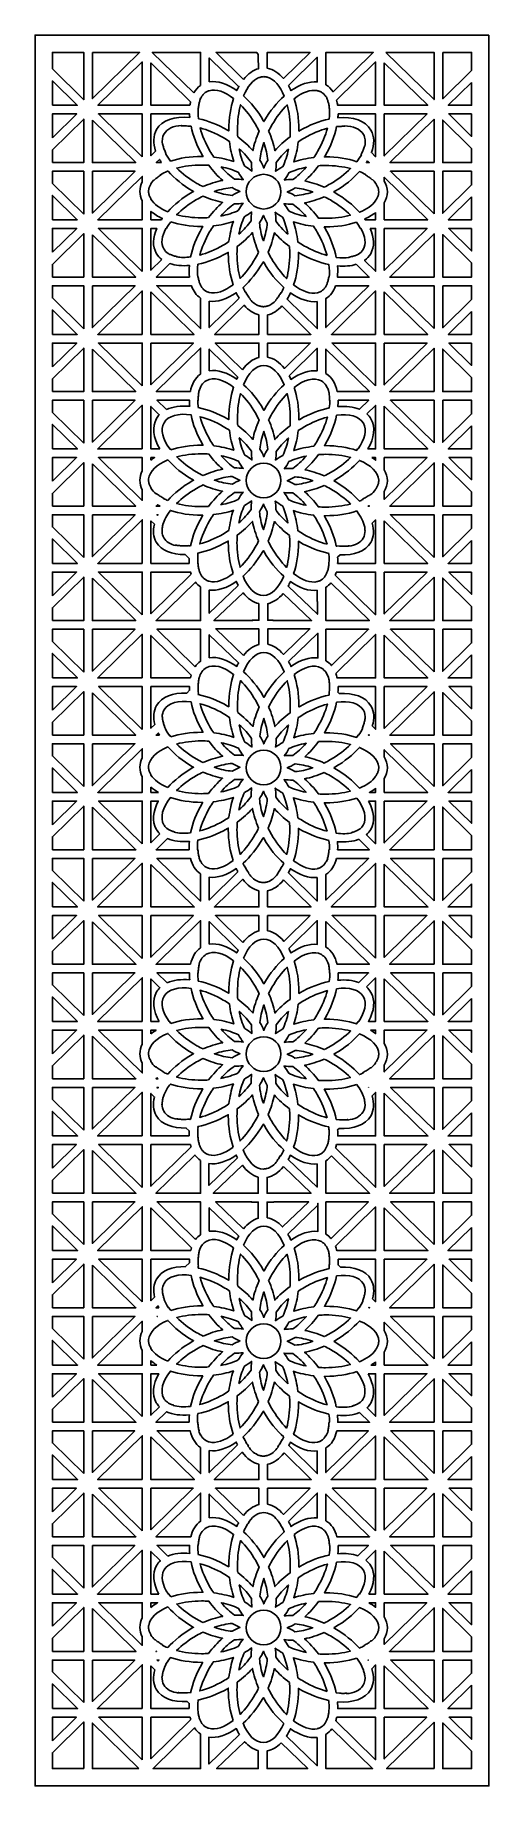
# Model space of a CAD drawing. Header units: centimetres. Extents: x -27 to -22.3, y -9 to 9.
import ezdxf

# ---------------------------------------------------------------- set-up
doc = ezdxf.new("R2010")
doc.units = ezdxf.units.CM
doc.header["$MEASUREMENT"] = 0
doc.layers.add('layer 1', color=7, linetype='Continuous')

msp = doc.modelspace()

# ---------------------------------------------------------------- linework, layer by layer
at = {"layer": 'layer 1', "color": 250, "lineweight": 30}
for points, knots in [([(-22.33552, 9.00076), (-22.33552, 9.00076), (-22.33552, 8.81208), (-22.33552, 8.81208), (-22.33552, 8.81208), (-22.33552, 8.81208), (-22.33552, 8.68847), (-22.33552, 8.68847), (-22.33552, 8.68847), (-22.33552, 8.68847), (-22.33552, 7.78426), (-22.33552, 7.78426), (-22.33552, 7.78426), (-22.33552, 7.78426), (-22.33552, 7.66065), (-22.33552, 7.66065), (-22.33552, 7.66065), (-22.33552, 7.66065), (-22.33552, 7.635), (-22.33552, 7.635), (-22.33552, 7.635), (-22.33552, 7.635), (-22.33552, 7.51139), (-22.33552, 7.51139), (-22.33552, 7.51139), (-22.33552, 7.51139), (-22.33552, 6.60718), (-22.33552, 6.60718), (-22.33552, 6.60718), (-22.33552, 6.60718), (-22.33552, 6.48357), (-22.33552, 6.48357), (-22.33552, 6.48357), (-22.33552, 6.48357), (-22.33552, 6.45792), (-22.33552, 6.45792), (-22.33552, 6.45792), (-22.33552, 6.45792), (-22.33552, 6.33431), (-22.33552, 6.33431), (-22.33552, 6.33431), (-22.33552, 6.33431), (-22.33552, 5.4301), (-22.33552, 5.4301), (-22.33552, 5.4301), (-22.33552, 5.4301), (-22.33552, 5.30649), (-22.33552, 5.30649), (-22.33552, 5.30649), (-22.33552, 5.30649), (-22.33552, 5.28084), (-22.33552, 5.28084), (-22.33552, 5.28084), (-22.33552, 5.28084), (-22.33552, 5.15723), (-22.33552, 5.15723), (-22.33552, 5.15723), (-22.33552, 5.15723), (-22.33552, 4.25302), (-22.33552, 4.25302), (-22.33552, 4.25302), (-22.33552, 4.25302), (-22.33552, 4.12941), (-22.33552, 4.12941), (-22.33552, 4.12941), (-22.33552, 4.12941), (-22.33552, 4.10376), (-22.33552, 4.10376), (-22.33552, 4.10376), (-22.33552, 4.10376), (-22.33552, 3.98015), (-22.33552, 3.98015), (-22.33552, 3.98015), (-22.33552, 3.98015), (-22.33552, 3.07594), (-22.33552, 3.07594), (-22.33552, 3.07594), (-22.33552, 3.07594), (-22.33552, 2.95233), (-22.33552, 2.95233), (-22.33552, 2.95233), (-22.33552, 2.95233), (-22.33552, 2.92668), (-22.33552, 2.92668), (-22.33552, 2.92668), (-22.33552, 2.92668), (-22.33552, 2.80307), (-22.33552, 2.80307), (-22.33552, 2.80307), (-22.33552, 2.80307), (-22.33552, 1.89886), (-22.33552, 1.89886), (-22.33552, 1.89886), (-22.33552, 1.89886), (-22.33552, 1.77525), (-22.33552, 1.77525), (-22.33552, 1.77525), (-22.33552, 1.77525), (-22.33552, 1.7496), (-22.33552, 1.7496), (-22.33552, 1.7496), (-22.33552, 1.7496), (-22.33552, 1.62599), (-22.33552, 1.62599), (-22.33552, 1.62599), (-22.33552, 1.62599), (-22.33552, 0.72178), (-22.33552, 0.72178), (-22.33552, 0.72178), (-22.33552, 0.72178), (-22.33552, 0.59817), (-22.33552, 0.59817), (-22.33552, 0.59817), (-22.33552, 0.59817), (-22.33552, 0.57252), (-22.33552, 0.57252), (-22.33552, 0.57252), (-22.33552, 0.57252), (-22.33552, 0.44891), (-22.33552, 0.44891), (-22.33552, 0.44891), (-22.33552, 0.44891), (-22.33552, -0.4553), (-22.33552, -0.4553), (-22.33552, -0.4553), (-22.33552, -0.4553), (-22.33552, -0.57891), (-22.33552, -0.57891), (-22.33552, -0.57891), (-22.33552, -0.57891), (-22.33552, -0.60456), (-22.33552, -0.60456), (-22.33552, -0.60456), (-22.33552, -0.60456), (-22.33552, -0.72817), (-22.33552, -0.72817), (-22.33552, -0.72817), (-22.33552, -0.72817), (-22.33552, -1.63238), (-22.33552, -1.63238), (-22.33552, -1.63238), (-22.33552, -1.63238), (-22.33552, -1.75599), (-22.33552, -1.75599), (-22.33552, -1.75599), (-22.33552, -1.75599), (-22.33552, -1.78164), (-22.33552, -1.78164), (-22.33552, -1.78164), (-22.33552, -1.78164), (-22.33552, -1.90525), (-22.33552, -1.90525), (-22.33552, -1.90525), (-22.33552, -1.90525), (-22.33552, -2.80946), (-22.33552, -2.80946), (-22.33552, -2.80946), (-22.33552, -2.80946), (-22.33552, -2.93307), (-22.33552, -2.93307), (-22.33552, -2.93307), (-22.33552, -2.93307), (-22.33552, -2.95872), (-22.33552, -2.95872), (-22.33552, -2.95872), (-22.33552, -2.95872), (-22.33552, -3.08233), (-22.33552, -3.08233), (-22.33552, -3.08233), (-22.33552, -3.08233), (-22.33552, -3.98654), (-22.33552, -3.98654), (-22.33552, -3.98654), (-22.33552, -3.98654), (-22.33552, -4.11015), (-22.33552, -4.11015), (-22.33552, -4.11015), (-22.33552, -4.11015), (-22.33552, -4.1358), (-22.33552, -4.1358), (-22.33552, -4.1358), (-22.33552, -4.1358), (-22.33552, -4.25941), (-22.33552, -4.25941), (-22.33552, -4.25941), (-22.33552, -4.25941), (-22.33552, -5.16362), (-22.33552, -5.16362), (-22.33552, -5.16362), (-22.33552, -5.16362), (-22.33552, -5.28723), (-22.33552, -5.28723), (-22.33552, -5.28723), (-22.33552, -5.28723), (-22.33552, -5.31288), (-22.33552, -5.31288), (-22.33552, -5.31288), (-22.33552, -5.31288), (-22.33552, -5.43649), (-22.33552, -5.43649), (-22.33552, -5.43649), (-22.33552, -5.43649), (-22.33552, -6.3407), (-22.33552, -6.3407), (-22.33552, -6.3407), (-22.33552, -6.3407), (-22.33552, -6.46431), (-22.33552, -6.46431), (-22.33552, -6.46431), (-22.33552, -6.46431), (-22.33552, -6.48996), (-22.33552, -6.48996), (-22.33552, -6.48996), (-22.33552, -6.48996), (-22.33552, -6.61357), (-22.33552, -6.61357), (-22.33552, -6.61357), (-22.33552, -6.61357), (-22.33552, -7.51778), (-22.33552, -7.51778), (-22.33552, -7.51778), (-22.33552, -7.51778), (-22.33552, -7.64139), (-22.33552, -7.64139), (-22.33552, -7.64139), (-22.33552, -7.64139), (-22.33552, -7.66704), (-22.33552, -7.66704), (-22.33552, -7.66704), (-22.33552, -7.66704), (-22.33552, -7.79065), (-22.33552, -7.79065), (-22.33552, -7.79065), (-22.33552, -7.79065), (-22.33552, -8.69486), (-22.33552, -8.69486), (-22.33552, -8.69486), (-22.33552, -8.69486), (-22.33552, -8.81847), (-22.33552, -8.81847), (-22.33552, -8.81847), (-22.33552, -8.81847), (-22.33552, -9.00022), (-22.33552, -9.00022), (-22.33552, -9.00022), (-22.33552, -9.00022), (-23.22426, -9.00022), (-23.22426, -9.00022), (-23.22426, -9.00022), (-23.22426, -9.00022), (-23.35029, -9.00022), (-23.35029, -9.00022), (-23.35029, -9.00022), (-23.35029, -9.00022), (-23.56871, -9.00022), (-23.56871, -9.00022), (-23.56871, -9.00022), (-23.56871, -9.00022), (-23.69473, -9.00022), (-23.69473, -9.00022), (-23.69473, -9.00022), (-23.69473, -9.00022), (-24.42433, -9.00022), (-24.42433, -9.00022), (-24.42433, -9.00022), (-24.42433, -9.00022), (-24.55035, -9.00022), (-24.55035, -9.00022), (-24.55035, -9.00022), (-24.55035, -9.00022), (-24.76877, -9.00022), (-24.76877, -9.00022), (-24.76877, -9.00022), (-24.76877, -9.00022), (-24.8948, -9.00022), (-24.8948, -9.00022), (-24.8948, -9.00022), (-24.8948, -9.00022), (-25.62439, -9.00022), (-25.62439, -9.00022), (-25.62439, -9.00022), (-25.62439, -9.00022), (-25.75042, -9.00022), (-25.75042, -9.00022), (-25.75042, -9.00022), (-25.75042, -9.00022), (-25.96884, -9.00022), (-25.96884, -9.00022), (-25.96884, -9.00022), (-25.96884, -9.00022), (-26.09487, -9.00022), (-26.09487, -9.00022), (-26.09487, -9.00022), (-26.09487, -9.00022), (-26.99914, -9.00022), (-26.99914, -9.00022), (-26.99914, -9.00022), (-26.99914, -9.00022), (-26.99914, -8.8337), (-26.99914, -8.8337), (-26.99914, -8.8337), (-26.99914, -8.8337), (-26.99914, -8.71009), (-26.99914, -8.71009), (-26.99914, -8.71009), (-26.99914, -8.71009), (-26.99914, -7.77541), (-26.99914, -7.77541), (-26.99914, -7.77541), (-26.99914, -7.77541), (-26.99914, -7.53301), (-26.99914, -7.53301), (-26.99914, -7.53301), (-26.99914, -7.53301), (-26.99914, -6.59833), (-26.99914, -6.59833), (-26.99914, -6.59833), (-26.99914, -6.59833), (-26.99914, -6.35593), (-26.99914, -6.35593), (-26.99914, -6.35593), (-26.99914, -6.35593), (-26.99914, -5.42125), (-26.99914, -5.42125), (-26.99914, -5.42125), (-26.99914, -5.42125), (-26.99914, -5.17885), (-26.99914, -5.17885), (-26.99914, -5.17885), (-26.99914, -5.17885), (-26.99914, -4.24417), (-26.99914, -4.24417), (-26.99914, -4.24417), (-26.99914, -4.24417), (-26.99914, -4.00177), (-26.99914, -4.00177), (-26.99914, -4.00177), (-26.99914, -4.00177), (-26.99914, -3.06709), (-26.99914, -3.06709), (-26.99914, -3.06709), (-26.99914, -3.06709), (-26.99914, -2.82469), (-26.99914, -2.82469), (-26.99914, -2.82469), (-26.99914, -2.82469), (-26.99914, -1.89001), (-26.99914, -1.89001), (-26.99914, -1.89001), (-26.99914, -1.89001), (-26.99914, -1.64761), (-26.99914, -1.64761), (-26.99914, -1.64761), (-26.99914, -1.64761), (-26.99914, -0.71293), (-26.99914, -0.71293), (-26.99914, -0.71293), (-26.99914, -0.71293), (-26.99914, -0.47053), (-26.99914, -0.47053), (-26.99914, -0.47053), (-26.99914, -0.47053), (-26.99914, 0.46415), (-26.99914, 0.46415), (-26.99914, 0.46415), (-26.99914, 0.46415), (-26.99914, 0.70655), (-26.99914, 0.70655), (-26.99914, 0.70655), (-26.99914, 0.70655), (-26.99914, 1.64123), (-26.99914, 1.64123), (-26.99914, 1.64123), (-26.99914, 1.64123), (-26.99914, 1.88363), (-26.99914, 1.88363), (-26.99914, 1.88363), (-26.99914, 1.88363), (-26.99914, 2.81831), (-26.99914, 2.81831), (-26.99914, 2.81831), (-26.99914, 2.81831), (-26.99914, 3.06071), (-26.99914, 3.06071), (-26.99914, 3.06071), (-26.99914, 3.06071), (-26.99914, 3.99539), (-26.99914, 3.99539), (-26.99914, 3.99539), (-26.99914, 3.99539), (-26.99914, 4.23779), (-26.99914, 4.23779), (-26.99914, 4.23779), (-26.99914, 4.23779), (-26.99914, 5.17247), (-26.99914, 5.17247), (-26.99914, 5.17247), (-26.99914, 5.17247), (-26.99914, 5.41487), (-26.99914, 5.41487), (-26.99914, 5.41487), (-26.99914, 5.41487), (-26.99914, 6.34955), (-26.99914, 6.34955), (-26.99914, 6.34955), (-26.99914, 6.34955), (-26.99914, 6.59195), (-26.99914, 6.59195), (-26.99914, 6.59195), (-26.99914, 6.59195), (-26.99914, 7.52663), (-26.99914, 7.52663), (-26.99914, 7.52663), (-26.99914, 7.52663), (-26.99914, 7.76903), (-26.99914, 7.76903), (-26.99914, 7.76903), (-26.99914, 7.76903), (-26.99914, 8.70371), (-26.99914, 8.70371), (-26.99914, 8.70371), (-26.99914, 8.70371), (-26.99914, 8.82732), (-26.99914, 8.82732), (-26.99914, 8.82732), (-26.99914, 8.82732), (-26.99914, 9.00076), (-26.99914, 9.00076), (-26.99914, 9.00076), (-26.99914, 9.00076), (-26.10193, 9.00076), (-26.10193, 9.00076), (-26.10193, 9.00076), (-26.10193, 9.00076), (-25.97591, 9.00076), (-25.97591, 9.00076), (-25.97591, 9.00076), (-25.97591, 9.00076), (-25.74335, 9.00076), (-25.74335, 9.00076), (-25.74335, 9.00076), (-25.74335, 9.00076), (-25.61733, 9.00076), (-25.61733, 9.00076), (-25.61733, 9.00076), (-25.61733, 9.00076), (-24.90187, 9.00076), (-24.90187, 9.00076), (-24.90187, 9.00076), (-24.90187, 9.00076), (-24.77584, 9.00076), (-24.77584, 9.00076), (-24.77584, 9.00076), (-24.77584, 9.00076), (-24.54329, 9.00076), (-24.54329, 9.00076), (-24.54329, 9.00076), (-24.54329, 9.00076), (-24.41726, 9.00076), (-24.41726, 9.00076), (-24.41726, 9.00076), (-24.41726, 9.00076), (-23.7018, 9.00076), (-23.7018, 9.00076), (-23.7018, 9.00076), (-23.7018, 9.00076), (-23.57578, 9.00076), (-23.57578, 9.00076), (-23.57578, 9.00076), (-23.57578, 9.00076), (-23.34322, 9.00076), (-23.34322, 9.00076), (-23.34322, 9.00076), (-23.34322, 9.00076), (-23.21719, 9.00076), (-23.21719, 9.00076), (-23.21719, 9.00076), (-23.21719, 9.00076), (-22.33552, 9.00076), (-22.33552, 9.00076)], [0, 0, 0, 0, 0.00826446, 0.00826446, 0.00826446, 0.00826446, 0.01652893, 0.01652893, 0.01652893, 0.01652893, 0.02479339, 0.02479339, 0.02479339, 0.02479339, 0.03305785, 0.03305785, 0.03305785, 0.03305785, 0.04132231, 0.04132231, 0.04132231, 0.04132231, 0.04958678, 0.04958678, 0.04958678, 0.04958678, 0.05785124, 0.05785124, 0.05785124, 0.05785124, 0.0661157, 0.0661157, 0.0661157, 0.0661157, 0.07438017, 0.07438017, 0.07438017, 0.07438017, 0.08264463, 0.08264463, 0.08264463, 0.08264463, 0.09090909, 0.09090909, 0.09090909, 0.09090909, 0.09917355, 0.09917355, 0.09917355, 0.09917355, 0.10743802, 0.10743802, 0.10743802, 0.10743802, 0.11570248, 0.11570248, 0.11570248, 0.11570248, 0.12396694, 0.12396694, 0.12396694, 0.12396694, 0.1322314, 0.1322314, 0.1322314, 0.1322314, 0.14049587, 0.14049587, 0.14049587, 0.14049587, 0.14876033, 0.14876033, 0.14876033, 0.14876033, 0.15702479, 0.15702479, 0.15702479, 0.15702479, 0.16528926, 0.16528926, 0.16528926, 0.16528926, 0.17355372, 0.17355372, 0.17355372, 0.17355372, 0.18181818, 0.18181818, 0.18181818, 0.18181818, 0.19008264, 0.19008264, 0.19008264, 0.19008264, 0.19834711, 0.19834711, 0.19834711, 0.19834711, 0.20661157, 0.20661157, 0.20661157, 0.20661157, 0.21487603, 0.21487603, 0.21487603, 0.21487603, 0.2231405, 0.2231405, 0.2231405, 0.2231405, 0.23140496, 0.23140496, 0.23140496, 0.23140496, 0.23966942, 0.23966942, 0.23966942, 0.23966942, 0.24793388, 0.24793388, 0.24793388, 0.24793388, 0.25619835, 0.25619835, 0.25619835, 0.25619835, 0.26446281, 0.26446281, 0.26446281, 0.26446281, 0.27272727, 0.27272727, 0.27272727, 0.27272727, 0.28099174, 0.28099174, 0.28099174, 0.28099174, 0.2892562, 0.2892562, 0.2892562, 0.2892562, 0.29752066, 0.29752066, 0.29752066, 0.29752066, 0.30578512, 0.30578512, 0.30578512, 0.30578512, 0.31404959, 0.31404959, 0.31404959, 0.31404959, 0.32231405, 0.32231405, 0.32231405, 0.32231405, 0.33057851, 0.33057851, 0.33057851, 0.33057851, 0.33884298, 0.33884298, 0.33884298, 0.33884298, 0.34710744, 0.34710744, 0.34710744, 0.34710744, 0.3553719, 0.3553719, 0.3553719, 0.3553719, 0.36363636, 0.36363636, 0.36363636, 0.36363636, 0.37190083, 0.37190083, 0.37190083, 0.37190083, 0.38016529, 0.38016529, 0.38016529, 0.38016529, 0.38842975, 0.38842975, 0.38842975, 0.38842975, 0.39669421, 0.39669421, 0.39669421, 0.39669421, 0.40495868, 0.40495868, 0.40495868, 0.40495868, 0.41322314, 0.41322314, 0.41322314, 0.41322314, 0.4214876, 0.4214876, 0.4214876, 0.4214876, 0.42975207, 0.42975207, 0.42975207, 0.42975207, 0.43801653, 0.43801653, 0.43801653, 0.43801653, 0.44628099, 0.44628099, 0.44628099, 0.44628099, 0.45454545, 0.45454545, 0.45454545, 0.45454545, 0.46280992, 0.46280992, 0.46280992, 0.46280992, 0.47107438, 0.47107438, 0.47107438, 0.47107438, 0.47933884, 0.47933884, 0.47933884, 0.47933884, 0.48760331, 0.48760331, 0.48760331, 0.48760331, 0.49586777, 0.49586777, 0.49586777, 0.49586777, 0.50413223, 0.50413223, 0.50413223, 0.50413223, 0.51239669, 0.51239669, 0.51239669, 0.51239669, 0.52066116, 0.52066116, 0.52066116, 0.52066116, 0.52892562, 0.52892562, 0.52892562, 0.52892562, 0.53719008, 0.53719008, 0.53719008, 0.53719008, 0.54545455, 0.54545455, 0.54545455, 0.54545455, 0.55371901, 0.55371901, 0.55371901, 0.55371901, 0.56198347, 0.56198347, 0.56198347, 0.56198347, 0.57024793, 0.57024793, 0.57024793, 0.57024793, 0.5785124, 0.5785124, 0.5785124, 0.5785124, 0.58677686, 0.58677686, 0.58677686, 0.58677686, 0.59504132, 0.59504132, 0.59504132, 0.59504132, 0.60330579, 0.60330579, 0.60330579, 0.60330579, 0.61157025, 0.61157025, 0.61157025, 0.61157025, 0.61983471, 0.61983471, 0.61983471, 0.61983471, 0.62809917, 0.62809917, 0.62809917, 0.62809917, 0.63636364, 0.63636364, 0.63636364, 0.63636364, 0.6446281, 0.6446281, 0.6446281, 0.6446281, 0.65289256, 0.65289256, 0.65289256, 0.65289256, 0.66115702, 0.66115702, 0.66115702, 0.66115702, 0.66942149, 0.66942149, 0.66942149, 0.66942149, 0.67768595, 0.67768595, 0.67768595, 0.67768595, 0.68595041, 0.68595041, 0.68595041, 0.68595041, 0.69421488, 0.69421488, 0.69421488, 0.69421488, 0.70247934, 0.70247934, 0.70247934, 0.70247934, 0.7107438, 0.7107438, 0.7107438, 0.7107438, 0.71900826, 0.71900826, 0.71900826, 0.71900826, 0.72727273, 0.72727273, 0.72727273, 0.72727273, 0.73553719, 0.73553719, 0.73553719, 0.73553719, 0.74380165, 0.74380165, 0.74380165, 0.74380165, 0.75206612, 0.75206612, 0.75206612, 0.75206612, 0.76033058, 0.76033058, 0.76033058, 0.76033058, 0.76859504, 0.76859504, 0.76859504, 0.76859504, 0.7768595, 0.7768595, 0.7768595, 0.7768595, 0.78512397, 0.78512397, 0.78512397, 0.78512397, 0.79338843, 0.79338843, 0.79338843, 0.79338843, 0.80165289, 0.80165289, 0.80165289, 0.80165289, 0.80991736, 0.80991736, 0.80991736, 0.80991736, 0.81818182, 0.81818182, 0.81818182, 0.81818182, 0.82644628, 0.82644628, 0.82644628, 0.82644628, 0.83471074, 0.83471074, 0.83471074, 0.83471074, 0.84297521, 0.84297521, 0.84297521, 0.84297521, 0.85123967, 0.85123967, 0.85123967, 0.85123967, 0.85950413, 0.85950413, 0.85950413, 0.85950413, 0.8677686, 0.8677686, 0.8677686, 0.8677686, 0.87603306, 0.87603306, 0.87603306, 0.87603306, 0.88429752, 0.88429752, 0.88429752, 0.88429752, 0.89256198, 0.89256198, 0.89256198, 0.89256198, 0.90082645, 0.90082645, 0.90082645, 0.90082645, 0.90909091, 0.90909091, 0.90909091, 0.90909091, 0.91735537, 0.91735537, 0.91735537, 0.91735537, 0.92561983, 0.92561983, 0.92561983, 0.92561983, 0.9338843, 0.9338843, 0.9338843, 0.9338843, 0.94214876, 0.94214876, 0.94214876, 0.94214876, 0.95041322, 0.95041322, 0.95041322, 0.95041322, 0.95867769, 0.95867769, 0.95867769, 0.95867769, 0.96694215, 0.96694215, 0.96694215, 0.96694215, 0.97520661, 0.97520661, 0.97520661, 0.97520661, 0.98347107, 0.98347107, 0.98347107, 0.98347107, 1, 1, 1, 1]), ([(-26.82091, 8.65251), (-26.82091, 8.65251), (-26.49821, 8.33599), (-26.49821, 8.33599), (-26.49821, 8.33599), (-26.49821, 8.33599), (-26.49821, 8.82254), (-26.49821, 8.82254), (-26.49821, 8.82254), (-26.49821, 8.82254), (-26.82091, 8.82254), (-26.82091, 8.82254), (-26.82091, 8.82254), (-26.82091, 8.82254), (-26.82091, 8.65251), (-26.82091, 8.65251)], [0, 0, 0, 0, 0.2, 0.2, 0.2, 0.2, 0.4, 0.4, 0.4, 0.4, 0.6, 0.6, 0.6, 0.6, 1, 1, 1, 1]), ([(-26.4091, 8.82254), (-26.4091, 8.82254), (-26.4091, 8.34777), (-26.4091, 8.34777), (-26.4091, 8.34777), (-26.4091, 8.34777), (-25.92506, 8.82254), (-25.92506, 8.82254), (-25.92506, 8.82254), (-25.92506, 8.82254), (-26.4091, 8.82254), (-26.4091, 8.82254)], [0, 0, 0, 0, 0.25, 0.25, 0.25, 0.25, 0.5, 0.5, 0.5, 0.5, 1, 1, 1, 1]), ([(-25.36833, 8.40482), (-25.35057, 8.43698), (-25.32739, 8.46366), (-25.29877, 8.48348), (-25.29877, 8.48348), (-25.29877, 8.48348), (-25.29877, 8.82254), (-25.29877, 8.82254), (-25.29877, 8.82254), (-25.29877, 8.82254), (-25.7942, 8.82254), (-25.7942, 8.82254), (-25.7942, 8.82254), (-25.7942, 8.82254), (-25.36833, 8.40482), (-25.36833, 8.40482)], [0, 0, 0, 0, 0.2, 0.2, 0.2, 0.2, 0.4, 0.4, 0.4, 0.4, 0.6, 0.6, 0.6, 0.6, 1, 1, 1, 1]), ([(-24.85657, 8.54488), (-24.8115, 8.60127), (-24.75877, 8.63987), (-24.70167, 8.65484), (-24.70167, 8.65484), (-24.70441, 8.7043), (-24.7083, 8.74394), (-24.7083, 8.80177), (-24.7083, 8.80177), (-24.7083, 8.80177), (-24.72111, 8.82254), (-24.72111, 8.82254), (-24.72111, 8.82254), (-24.72111, 8.82254), (-25.13964, 8.82254), (-25.13964, 8.82254), (-25.13964, 8.82254), (-25.13964, 8.82254), (-24.85657, 8.54488), (-24.85657, 8.54488)], [0, 0, 0, 0, 0.16666667, 0.16666667, 0.16666667, 0.16666667, 0.33333333, 0.33333333, 0.33333333, 0.33333333, 0.5, 0.5, 0.5, 0.5, 0.66666667, 0.66666667, 0.66666667, 0.66666667, 1, 1, 1, 1]), ([(-24.61256, 8.6587), (-24.5518, 8.64816), (-24.49546, 8.611), (-24.44736, 8.55392), (-24.44736, 8.55392), (-24.44736, 8.55392), (-24.1735, 8.82254), (-24.1735, 8.82254), (-24.1735, 8.82254), (-24.1735, 8.82254), (-24.61256, 8.82254), (-24.61256, 8.82254), (-24.61256, 8.82254), (-24.61256, 8.82254), (-24.61256, 8.6587), (-24.61256, 8.6587)], [0, 0, 0, 0, 0.2, 0.2, 0.2, 0.2, 0.4, 0.4, 0.4, 0.4, 0.6, 0.6, 0.6, 0.6, 1, 1, 1, 1]), ([(-24.01021, 8.48868), (-23.98094, 8.47121), (-23.95681, 8.44708), (-23.93783, 8.41754), (-23.93783, 8.41754), (-23.93783, 8.41754), (-23.52493, 8.82254), (-23.52493, 8.82254), (-23.52493, 8.82254), (-23.52493, 8.82254), (-24.01021, 8.82254), (-24.01021, 8.82254), (-24.01021, 8.82254), (-24.01021, 8.82254), (-24.01021, 8.48868), (-24.01021, 8.48868)], [0, 0, 0, 0, 0.2, 0.2, 0.2, 0.2, 0.4, 0.4, 0.4, 0.4, 0.6, 0.6, 0.6, 0.6, 1, 1, 1, 1]), ([(-23.39407, 8.82254), (-23.39407, 8.82254), (-22.89988, 8.33781), (-22.89988, 8.33781), (-22.89988, 8.33781), (-22.89988, 8.33781), (-22.89988, 8.82254), (-22.89988, 8.82254), (-22.89988, 8.82254), (-22.89988, 8.82254), (-23.39407, 8.82254), (-23.39407, 8.82254)], [0, 0, 0, 0, 0.25, 0.25, 0.25, 0.25, 0.5, 0.5, 0.5, 0.5, 1, 1, 1, 1]), ([(-22.81076, 8.82254), (-22.81076, 8.82254), (-22.81076, 8.34594), (-22.81076, 8.34594), (-22.81076, 8.34594), (-22.81076, 8.34594), (-22.51375, 8.63727), (-22.51375, 8.63727), (-22.51375, 8.63727), (-22.51375, 8.63727), (-22.51375, 8.82254), (-22.51375, 8.82254), (-22.51375, 8.82254), (-22.51375, 8.82254), (-22.81076, 8.82254), (-22.81076, 8.82254)], [0, 0, 0, 0, 0.2, 0.2, 0.2, 0.2, 0.4, 0.4, 0.4, 0.4, 0.6, 0.6, 0.6, 0.6, 1, 1, 1, 1]), ([(-25.89849, 8.27827), (-25.89849, 8.27827), (-25.89849, 8.72498), (-25.89849, 8.72498), (-25.89849, 8.72498), (-25.89849, 8.72498), (-26.35392, 8.27827), (-26.35392, 8.27827), (-26.35392, 8.27827), (-26.35392, 8.27827), (-25.89849, 8.27827), (-25.89849, 8.27827)], [0, 0, 0, 0, 0.25, 0.25, 0.25, 0.25, 0.5, 0.5, 0.5, 0.5, 1, 1, 1, 1]), ([(-25.40755, 8.27827), (-25.40595, 8.29041), (-25.40392, 8.30223), (-25.40145, 8.3137), (-25.40145, 8.3137), (-25.40145, 8.3137), (-25.80938, 8.71381), (-25.80938, 8.71381), (-25.80938, 8.71381), (-25.80938, 8.71381), (-25.80938, 8.27827), (-25.80938, 8.27827), (-25.80938, 8.27827), (-25.80938, 8.27827), (-25.40755, 8.27827), (-25.40755, 8.27827)], [0, 0, 0, 0, 0.2, 0.2, 0.2, 0.2, 0.4, 0.4, 0.4, 0.4, 0.6, 0.6, 0.6, 0.6, 1, 1, 1, 1]), ([(-25.20965, 8.51865), (-25.12444, 8.53187), (-25.02426, 8.49905), (-24.9264, 8.43035), (-24.9264, 8.43035), (-24.91939, 8.44533), (-24.912, 8.45973), (-24.90425, 8.47352), (-24.90425, 8.47352), (-24.90425, 8.47352), (-24.90644, 8.47243), (-24.90644, 8.47243), (-24.90644, 8.47243), (-24.90644, 8.47243), (-24.90916, 8.47099), (-24.90916, 8.47099), (-24.90916, 8.47099), (-24.90916, 8.47099), (-25.20965, 8.76573), (-25.20965, 8.76573), (-25.20965, 8.76573), (-25.20965, 8.76573), (-25.20965, 8.51865), (-25.20965, 8.51865)], [0, 0, 0, 0, 0.14285714, 0.14285714, 0.14285714, 0.14285714, 0.28571429, 0.28571429, 0.28571429, 0.28571429, 0.42857143, 0.42857143, 0.42857143, 0.42857143, 0.57142857, 0.57142857, 0.57142857, 0.57142857, 0.71428571, 0.71428571, 0.71428571, 0.71428571, 1, 1, 1, 1]), ([(-24.39622, 8.48047), (-24.38677, 8.46415), (-24.37782, 8.44693), (-24.36943, 8.42887), (-24.36943, 8.42887), (-24.27648, 8.49381), (-24.18151, 8.52633), (-24.09932, 8.51777), (-24.09932, 8.51777), (-24.09932, 8.51777), (-24.09932, 8.77168), (-24.09932, 8.77168), (-24.09932, 8.77168), (-24.09932, 8.77168), (-24.39622, 8.48047), (-24.39622, 8.48047)], [0, 0, 0, 0, 0.2, 0.2, 0.2, 0.2, 0.4, 0.4, 0.4, 0.4, 0.6, 0.6, 0.6, 0.6, 1, 1, 1, 1]), ([(-23.9004, 8.33064), (-23.89592, 8.31399), (-23.89242, 8.29649), (-23.88993, 8.27827), (-23.88993, 8.27827), (-23.88993, 8.27827), (-23.4996, 8.27827), (-23.4996, 8.27827), (-23.4996, 8.27827), (-23.4996, 8.27827), (-23.4996, 8.72377), (-23.4996, 8.72377), (-23.4996, 8.72377), (-23.4996, 8.72377), (-23.9004, 8.33064), (-23.9004, 8.33064)], [0, 0, 0, 0, 0.2, 0.2, 0.2, 0.2, 0.4, 0.4, 0.4, 0.4, 0.6, 0.6, 0.6, 0.6, 1, 1, 1, 1]), ([(-23.41048, 8.71503), (-23.41048, 8.71503), (-23.41048, 8.27827), (-23.41048, 8.27827), (-23.41048, 8.27827), (-23.41048, 8.27827), (-22.9652, 8.27827), (-22.9652, 8.27827), (-22.9652, 8.27827), (-22.9652, 8.27827), (-23.41048, 8.71503), (-23.41048, 8.71503)], [0, 0, 0, 0, 0.25, 0.25, 0.25, 0.25, 0.5, 0.5, 0.5, 0.5, 1, 1, 1, 1]), ([(-26.82091, 8.27827), (-26.82091, 8.27827), (-26.5654, 8.27827), (-26.5654, 8.27827), (-26.5654, 8.27827), (-26.5654, 8.27827), (-26.82091, 8.52889), (-26.82091, 8.52889), (-26.82091, 8.52889), (-26.82091, 8.52889), (-26.82091, 8.27827), (-26.82091, 8.27827)], [0, 0, 0, 0, 0.25, 0.25, 0.25, 0.25, 0.5, 0.5, 0.5, 0.5, 1, 1, 1, 1]), ([(-24.61146, 8.56768), (-24.61146, 8.56768), (-24.61145, 8.56695), (-24.61145, 8.56695), (-24.61145, 8.56695), (-24.61145, 8.56695), (-24.61187, 8.56708), (-24.61187, 8.56708), (-24.61187, 8.56708), (-24.61187, 8.56708), (-24.61787, 8.56876), (-24.61787, 8.56876), (-24.61787, 8.56876), (-24.61787, 8.56876), (-24.62383, 8.57012), (-24.62383, 8.57012), (-24.62383, 8.57012), (-24.62383, 8.57012), (-24.62385, 8.57012), (-24.62385, 8.57012), (-24.62385, 8.57012), (-24.62385, 8.57012), (-24.62439, 8.57024), (-24.62439, 8.57024), (-24.62439, 8.57024), (-24.62439, 8.57024), (-24.63034, 8.5713), (-24.63034, 8.5713), (-24.63034, 8.5713), (-24.63034, 8.5713), (-24.63628, 8.57205), (-24.63628, 8.57205), (-24.63628, 8.57205), (-24.63628, 8.57205), (-24.64224, 8.5725), (-24.64224, 8.5725), (-24.64224, 8.5725), (-24.64224, 8.5725), (-24.64826, 8.57265), (-24.64826, 8.57265), (-24.64826, 8.57265), (-24.64826, 8.57265), (-24.65424, 8.5725), (-24.65424, 8.5725), (-24.65424, 8.5725), (-24.65424, 8.5725), (-24.66019, 8.57205), (-24.66019, 8.57205), (-24.66019, 8.57205), (-24.66019, 8.57205), (-24.66611, 8.5713), (-24.66611, 8.5713), (-24.66611, 8.5713), (-24.66611, 8.5713), (-24.67203, 8.57026), (-24.67203, 8.57026), (-24.67203, 8.57026), (-24.67203, 8.57026), (-24.67797, 8.56891), (-24.67797, 8.56891), (-24.67797, 8.56891), (-24.67797, 8.56891), (-24.68395, 8.56725), (-24.68395, 8.56725), (-24.68395, 8.56725), (-24.68395, 8.56725), (-24.68997, 8.56526), (-24.68997, 8.56526), (-24.68997, 8.56526), (-24.68997, 8.56526), (-24.69606, 8.56294), (-24.69606, 8.56294), (-24.69606, 8.56294), (-24.69606, 8.56294), (-24.69905, 8.56165), (-24.69905, 8.56165), (-24.69905, 8.56165), (-24.69905, 8.56165), (-24.69905, 8.5631), (-24.69905, 8.5631), (-24.69905, 8.5631), (-24.76216, 8.539), (-24.81754, 8.47087), (-24.85699, 8.37517), (-24.85699, 8.37517), (-24.78314, 8.30943), (-24.71313, 8.22381), (-24.65488, 8.12293), (-24.65488, 8.12293), (-24.65252, 8.11883), (-24.6502, 8.11474), (-24.6479, 8.11064), (-24.6479, 8.11064), (-24.64604, 8.11393), (-24.64417, 8.11722), (-24.64227, 8.12051), (-24.64227, 8.12051), (-24.58371, 8.22195), (-24.51324, 8.30794), (-24.43895, 8.37382), (-24.43895, 8.37382), (-24.48132, 8.47727), (-24.54225, 8.54877), (-24.61146, 8.56768)], [0, 0, 0, 0, 0.03703704, 0.03703704, 0.03703704, 0.03703704, 0.07407407, 0.07407407, 0.07407407, 0.07407407, 0.11111111, 0.11111111, 0.11111111, 0.11111111, 0.14814815, 0.14814815, 0.14814815, 0.14814815, 0.18518519, 0.18518519, 0.18518519, 0.18518519, 0.22222222, 0.22222222, 0.22222222, 0.22222222, 0.25925926, 0.25925926, 0.25925926, 0.25925926, 0.2962963, 0.2962963, 0.2962963, 0.2962963, 0.33333333, 0.33333333, 0.33333333, 0.33333333, 0.37037037, 0.37037037, 0.37037037, 0.37037037, 0.40740741, 0.40740741, 0.40740741, 0.40740741, 0.44444444, 0.44444444, 0.44444444, 0.44444444, 0.48148148, 0.48148148, 0.48148148, 0.48148148, 0.51851852, 0.51851852, 0.51851852, 0.51851852, 0.55555556, 0.55555556, 0.55555556, 0.55555556, 0.59259259, 0.59259259, 0.59259259, 0.59259259, 0.62962963, 0.62962963, 0.62962963, 0.62962963, 0.66666667, 0.66666667, 0.66666667, 0.66666667, 0.7037037, 0.7037037, 0.7037037, 0.7037037, 0.74074074, 0.74074074, 0.74074074, 0.74074074, 0.77777778, 0.77777778, 0.77777778, 0.77777778, 0.81481481, 0.81481481, 0.81481481, 0.81481481, 0.85185185, 0.85185185, 0.85185185, 0.85185185, 0.88888889, 0.88888889, 0.88888889, 0.88888889, 0.92592593, 0.92592593, 0.92592593, 0.92592593, 1, 1, 1, 1]), ([(-22.51375, 8.51366), (-22.51375, 8.51366), (-22.75373, 8.27827), (-22.75373, 8.27827), (-22.75373, 8.27827), (-22.75373, 8.27827), (-22.51375, 8.27827), (-22.51375, 8.27827), (-22.51375, 8.27827), (-22.51375, 8.27827), (-22.51375, 8.51366), (-22.51375, 8.51366)], [0, 0, 0, 0, 0.25, 0.25, 0.25, 0.25, 0.5, 0.5, 0.5, 0.5, 1, 1, 1, 1]), ([(-25.30347, 8.3412), (-25.30347, 8.3412), (-25.30109, 8.33887), (-25.30109, 8.33887), (-25.30109, 8.33887), (-25.30109, 8.33887), (-25.30141, 8.3381), (-25.30141, 8.3381), (-25.30141, 8.3381), (-25.30141, 8.3381), (-25.30437, 8.33023), (-25.30437, 8.33023), (-25.30437, 8.33023), (-25.30437, 8.33023), (-25.30715, 8.32199), (-25.30715, 8.32199), (-25.30715, 8.32199), (-25.30715, 8.32199), (-25.30973, 8.31341), (-25.30973, 8.31341), (-25.30973, 8.31341), (-25.30973, 8.31341), (-25.31211, 8.30447), (-25.31211, 8.30447), (-25.31211, 8.30447), (-25.31211, 8.30447), (-25.31427, 8.2952), (-25.31427, 8.2952), (-25.31427, 8.2952), (-25.31427, 8.2952), (-25.3162, 8.28559), (-25.3162, 8.28559), (-25.3162, 8.28559), (-25.3162, 8.28559), (-25.3179, 8.27567), (-25.3179, 8.27567), (-25.3179, 8.27567), (-25.3179, 8.27567), (-25.31936, 8.26542), (-25.31936, 8.26542), (-25.31936, 8.26542), (-25.31936, 8.26542), (-25.32057, 8.25487), (-25.32057, 8.25487), (-25.32057, 8.25487), (-25.32057, 8.25487), (-25.32153, 8.24403), (-25.32153, 8.24403), (-25.32153, 8.24403), (-25.32153, 8.24403), (-25.32223, 8.23291), (-25.32223, 8.23291), (-25.32223, 8.23291), (-25.32223, 8.23291), (-25.32266, 8.22151), (-25.32266, 8.22151), (-25.32266, 8.22151), (-25.32266, 8.22151), (-25.32282, 8.20984), (-25.32282, 8.20984), (-25.32282, 8.20984), (-25.32282, 8.20984), (-25.32271, 8.19794), (-25.32271, 8.19794), (-25.32271, 8.19794), (-25.32271, 8.19794), (-25.32232, 8.18578), (-25.32232, 8.18578), (-25.32232, 8.18578), (-25.32232, 8.18578), (-25.32165, 8.1734), (-25.32165, 8.1734), (-25.32165, 8.1734), (-25.32165, 8.1734), (-25.31909, 8.13949), (-25.31909, 8.13949), (-25.31909, 8.13949), (-25.22304, 8.11932), (-25.12058, 8.08037), (-25.02064, 8.02266), (-25.02064, 8.02266), (-25.01654, 8.0203), (-25.01249, 8.01791), (-25.00845, 8.01551), (-25.00845, 8.01551), (-25.00848, 8.01929), (-25.00851, 8.02308), (-25.00851, 8.02688), (-25.00851, 8.02688), (-25.00851, 8.14401), (-24.99048, 8.25371), (-24.95908, 8.34791), (-24.95908, 8.34791), (-25.04931, 8.41772), (-25.13964, 8.44905), (-25.20965, 8.42836), (-25.20965, 8.42836), (-25.20965, 8.42836), (-25.20965, 8.42771), (-25.20965, 8.42771), (-25.20965, 8.42771), (-25.20965, 8.42771), (-25.21205, 8.4271), (-25.21205, 8.4271), (-25.21205, 8.4271), (-25.21205, 8.4271), (-25.21789, 8.42529), (-25.21789, 8.42529), (-25.21789, 8.42529), (-25.21789, 8.42529), (-25.22357, 8.42323), (-25.22357, 8.42323), (-25.22357, 8.42323), (-25.22357, 8.42323), (-25.22908, 8.42092), (-25.22908, 8.42092), (-25.22908, 8.42092), (-25.22908, 8.42092), (-25.23447, 8.41833), (-25.23447, 8.41833), (-25.23447, 8.41833), (-25.23447, 8.41833), (-25.23976, 8.41545), (-25.23976, 8.41545), (-25.23976, 8.41545), (-25.23976, 8.41545), (-25.24487, 8.41232), (-25.24487, 8.41232), (-25.24487, 8.41232), (-25.24487, 8.41232), (-25.2498, 8.40896), (-25.2498, 8.40896), (-25.2498, 8.40896), (-25.2498, 8.40896), (-25.25455, 8.40536), (-25.25455, 8.40536), (-25.25455, 8.40536), (-25.25455, 8.40536), (-25.25916, 8.40149), (-25.25916, 8.40149), (-25.25916, 8.40149), (-25.25916, 8.40149), (-25.26363, 8.39735), (-25.26363, 8.39735), (-25.26363, 8.39735), (-25.26363, 8.39735), (-25.26797, 8.39292), (-25.26797, 8.39292), (-25.26797, 8.39292), (-25.26797, 8.39292), (-25.2722, 8.3882), (-25.2722, 8.3882), (-25.2722, 8.3882), (-25.2722, 8.3882), (-25.27631, 8.38314), (-25.27631, 8.38314), (-25.27631, 8.38314), (-25.27631, 8.38314), (-25.2803, 8.37776), (-25.2803, 8.37776), (-25.2803, 8.37776), (-25.2803, 8.37776), (-25.28416, 8.37204), (-25.28416, 8.37204), (-25.28416, 8.37204), (-25.28416, 8.37204), (-25.2879, 8.36598), (-25.2879, 8.36598), (-25.2879, 8.36598), (-25.2879, 8.36598), (-25.29151, 8.35955), (-25.29151, 8.35955), (-25.29151, 8.35955), (-25.29151, 8.35955), (-25.29497, 8.35276), (-25.29497, 8.35276), (-25.29497, 8.35276), (-25.29497, 8.35276), (-25.29827, 8.34562), (-25.29827, 8.34562), (-25.29827, 8.34562), (-25.29827, 8.34562), (-25.29877, 8.34442), (-25.29877, 8.34442), (-25.29877, 8.34442), (-25.29877, 8.34442), (-25.29877, 8.35109), (-25.29877, 8.35109), (-25.29877, 8.35109), (-25.30041, 8.34788), (-25.30197, 8.34458), (-25.30347, 8.3412)], [0, 0, 0, 0, 0.02040816, 0.02040816, 0.02040816, 0.02040816, 0.04081633, 0.04081633, 0.04081633, 0.04081633, 0.06122449, 0.06122449, 0.06122449, 0.06122449, 0.08163265, 0.08163265, 0.08163265, 0.08163265, 0.10204082, 0.10204082, 0.10204082, 0.10204082, 0.12244898, 0.12244898, 0.12244898, 0.12244898, 0.14285714, 0.14285714, 0.14285714, 0.14285714, 0.16326531, 0.16326531, 0.16326531, 0.16326531, 0.18367347, 0.18367347, 0.18367347, 0.18367347, 0.20408163, 0.20408163, 0.20408163, 0.20408163, 0.2244898, 0.2244898, 0.2244898, 0.2244898, 0.24489796, 0.24489796, 0.24489796, 0.24489796, 0.26530612, 0.26530612, 0.26530612, 0.26530612, 0.28571429, 0.28571429, 0.28571429, 0.28571429, 0.30612245, 0.30612245, 0.30612245, 0.30612245, 0.32653061, 0.32653061, 0.32653061, 0.32653061, 0.34693878, 0.34693878, 0.34693878, 0.34693878, 0.36734694, 0.36734694, 0.36734694, 0.36734694, 0.3877551, 0.3877551, 0.3877551, 0.3877551, 0.40816327, 0.40816327, 0.40816327, 0.40816327, 0.42857143, 0.42857143, 0.42857143, 0.42857143, 0.44897959, 0.44897959, 0.44897959, 0.44897959, 0.46938776, 0.46938776, 0.46938776, 0.46938776, 0.48979592, 0.48979592, 0.48979592, 0.48979592, 0.51020408, 0.51020408, 0.51020408, 0.51020408, 0.53061224, 0.53061224, 0.53061224, 0.53061224, 0.55102041, 0.55102041, 0.55102041, 0.55102041, 0.57142857, 0.57142857, 0.57142857, 0.57142857, 0.59183673, 0.59183673, 0.59183673, 0.59183673, 0.6122449, 0.6122449, 0.6122449, 0.6122449, 0.63265306, 0.63265306, 0.63265306, 0.63265306, 0.65306122, 0.65306122, 0.65306122, 0.65306122, 0.67346939, 0.67346939, 0.67346939, 0.67346939, 0.69387755, 0.69387755, 0.69387755, 0.69387755, 0.71428571, 0.71428571, 0.71428571, 0.71428571, 0.73469388, 0.73469388, 0.73469388, 0.73469388, 0.75510204, 0.75510204, 0.75510204, 0.75510204, 0.7755102, 0.7755102, 0.7755102, 0.7755102, 0.79591837, 0.79591837, 0.79591837, 0.79591837, 0.81632653, 0.81632653, 0.81632653, 0.81632653, 0.83673469, 0.83673469, 0.83673469, 0.83673469, 0.85714286, 0.85714286, 0.85714286, 0.85714286, 0.87755102, 0.87755102, 0.87755102, 0.87755102, 0.89795918, 0.89795918, 0.89795918, 0.89795918, 0.91836735, 0.91836735, 0.91836735, 0.91836735, 0.93877551, 0.93877551, 0.93877551, 0.93877551, 0.95918367, 0.95918367, 0.95918367, 0.95918367, 1, 1, 1, 1]), ([(-24.91705, 7.95495), (-24.85689, 7.91062), (-24.80442, 7.86225), (-24.76109, 7.81226), (-24.76109, 7.81226), (-24.74831, 7.87689), (-24.72695, 7.9446), (-24.69701, 8.01263), (-24.69701, 8.01263), (-24.70776, 8.03454), (-24.71943, 8.05649), (-24.73205, 8.07837), (-24.73205, 8.07837), (-24.7783, 8.15846), (-24.83176, 8.22817), (-24.8874, 8.28419), (-24.8874, 8.28419), (-24.90781, 8.20752), (-24.91939, 8.11992), (-24.91939, 8.02688), (-24.91939, 8.02688), (-24.91939, 8.0025), (-24.91859, 7.97849), (-24.91705, 7.95495)], [0, 0, 0, 0, 0.14285714, 0.14285714, 0.14285714, 0.14285714, 0.28571429, 0.28571429, 0.28571429, 0.28571429, 0.42857143, 0.42857143, 0.42857143, 0.42857143, 0.57142857, 0.57142857, 0.57142857, 0.57142857, 0.71428571, 0.71428571, 0.71428571, 0.71428571, 1, 1, 1, 1]), ([(-24.59903, 8.0125), (-24.56909, 7.94402), (-24.54783, 7.87589), (-24.5353, 7.81094), (-24.5353, 7.81094), (-24.49192, 7.86053), (-24.43957, 7.90848), (-24.37963, 7.95242), (-24.37963, 7.95242), (-24.37798, 7.97677), (-24.37711, 8.00162), (-24.37711, 8.02688), (-24.37711, 8.02688), (-24.37711, 8.11936), (-24.38856, 8.20646), (-24.40873, 8.2828), (-24.40873, 8.2828), (-24.46474, 8.22661), (-24.51857, 8.15653), (-24.56509, 8.07595), (-24.56509, 8.07595), (-24.57728, 8.05484), (-24.58859, 8.03365), (-24.59903, 8.0125)], [0, 0, 0, 0, 0.14285714, 0.14285714, 0.14285714, 0.14285714, 0.28571429, 0.28571429, 0.28571429, 0.28571429, 0.42857143, 0.42857143, 0.42857143, 0.42857143, 0.57142857, 0.57142857, 0.57142857, 0.57142857, 0.71428571, 0.71428571, 0.71428571, 0.71428571, 1, 1, 1, 1]), ([(-23.97767, 8.13575), (-23.97767, 8.13575), (-23.97503, 8.16952), (-23.97503, 8.16952), (-23.97503, 8.16952), (-23.97503, 8.16952), (-23.97433, 8.18197), (-23.97433, 8.18197), (-23.97433, 8.18197), (-23.97433, 8.18197), (-23.97391, 8.19419), (-23.97391, 8.19419), (-23.97391, 8.19419), (-23.97391, 8.19419), (-23.97377, 8.20616), (-23.97377, 8.20616), (-23.97377, 8.20616), (-23.97377, 8.20616), (-23.97391, 8.21789), (-23.97391, 8.21789), (-23.97391, 8.21789), (-23.97391, 8.21789), (-23.97432, 8.22935), (-23.97432, 8.22935), (-23.97432, 8.22935), (-23.97432, 8.22935), (-23.97499, 8.24054), (-23.97499, 8.24054), (-23.97499, 8.24054), (-23.97499, 8.24054), (-23.97593, 8.25144), (-23.97593, 8.25144), (-23.97593, 8.25144), (-23.97593, 8.25144), (-23.97713, 8.26205), (-23.97713, 8.26205), (-23.97713, 8.26205), (-23.97713, 8.26205), (-23.97857, 8.27235), (-23.97857, 8.27235), (-23.97857, 8.27235), (-23.97857, 8.27235), (-23.98026, 8.28235), (-23.98026, 8.28235), (-23.98026, 8.28235), (-23.98026, 8.28235), (-23.98219, 8.29201), (-23.98219, 8.29201), (-23.98219, 8.29201), (-23.98219, 8.29201), (-23.98434, 8.30134), (-23.98434, 8.30134), (-23.98434, 8.30134), (-23.98434, 8.30134), (-23.98671, 8.31032), (-23.98671, 8.31032), (-23.98671, 8.31032), (-23.98671, 8.31032), (-23.98929, 8.31896), (-23.98929, 8.31896), (-23.98929, 8.31896), (-23.98929, 8.31896), (-23.99206, 8.32724), (-23.99206, 8.32724), (-23.99206, 8.32724), (-23.99206, 8.32724), (-23.99503, 8.33516), (-23.99503, 8.33516), (-23.99503, 8.33516), (-23.99503, 8.33516), (-23.99817, 8.34272), (-23.99817, 8.34272), (-23.99817, 8.34272), (-23.99817, 8.34272), (-24.00148, 8.34991), (-24.00148, 8.34991), (-24.00148, 8.34991), (-24.00148, 8.34991), (-24.00324, 8.35338), (-24.00324, 8.35338), (-24.00324, 8.35338), (-24.00324, 8.35338), (-24.00169, 8.3549), (-24.00169, 8.3549), (-24.00169, 8.3549), (-24.00436, 8.35969), (-24.0072, 8.36428), (-24.01021, 8.36868), (-24.01021, 8.36868), (-24.01021, 8.36868), (-24.01021, 8.3659), (-24.01021, 8.3659), (-24.01021, 8.3659), (-24.01021, 8.3659), (-24.0123, 8.3693), (-24.0123, 8.3693), (-24.0123, 8.3693), (-24.0123, 8.3693), (-24.01618, 8.37505), (-24.01618, 8.37505), (-24.01618, 8.37505), (-24.01618, 8.37505), (-24.02018, 8.38046), (-24.02018, 8.38046), (-24.02018, 8.38046), (-24.02018, 8.38046), (-24.02429, 8.38554), (-24.02429, 8.38554), (-24.02429, 8.38554), (-24.02429, 8.38554), (-24.02853, 8.39029), (-24.02853, 8.39029), (-24.02853, 8.39029), (-24.02853, 8.39029), (-24.03289, 8.39474), (-24.03289, 8.39474), (-24.03289, 8.39474), (-24.03289, 8.39474), (-24.03737, 8.39889), (-24.03737, 8.39889), (-24.03737, 8.39889), (-24.03737, 8.39889), (-24.04123, 8.40214), (-24.04123, 8.40214), (-24.04123, 8.40214), (-24.04633, 8.40614), (-24.05172, 8.40979), (-24.05738, 8.41306), (-24.05738, 8.41306), (-24.06081, 8.41504), (-24.0643, 8.41686), (-24.06786, 8.41852), (-24.06786, 8.41852), (-24.06786, 8.41852), (-24.07297, 8.42067), (-24.07297, 8.42067), (-24.07297, 8.42067), (-24.07297, 8.42067), (-24.07862, 8.42273), (-24.07862, 8.42273), (-24.07862, 8.42273), (-24.07862, 8.42273), (-24.08444, 8.42453), (-24.08444, 8.42453), (-24.08444, 8.42453), (-24.08444, 8.42453), (-24.09045, 8.42608), (-24.09045, 8.42608), (-24.09045, 8.42608), (-24.09045, 8.42608), (-24.09081, 8.42616), (-24.09081, 8.42616), (-24.09081, 8.42616), (-24.09081, 8.42616), (-24.09101, 8.42621), (-24.09101, 8.42621), (-24.09101, 8.42621), (-24.09101, 8.42621), (-24.09722, 8.4275), (-24.09722, 8.4275), (-24.09722, 8.4275), (-24.09722, 8.4275), (-24.09932, 8.42784), (-24.09932, 8.42784), (-24.09932, 8.42784), (-24.09932, 8.42784), (-24.09932, 8.4289), (-24.09932, 8.4289), (-24.09932, 8.4289), (-24.16721, 8.44297), (-24.25207, 8.41171), (-24.33691, 8.34638), (-24.33691, 8.34638), (-24.30582, 8.25253), (-24.288, 8.14337), (-24.288, 8.02688), (-24.288, 8.02688), (-24.288, 8.02215), (-24.28804, 8.01745), (-24.2881, 8.01275), (-24.2881, 8.01275), (-24.28484, 8.01467), (-24.28157, 8.01658), (-24.27828, 8.01848), (-24.27828, 8.01848), (-24.17758, 8.07662), (-24.07434, 8.11571), (-23.97767, 8.13575)], [0, 0, 0, 0, 0.02083333, 0.02083333, 0.02083333, 0.02083333, 0.04166667, 0.04166667, 0.04166667, 0.04166667, 0.0625, 0.0625, 0.0625, 0.0625, 0.08333333, 0.08333333, 0.08333333, 0.08333333, 0.10416667, 0.10416667, 0.10416667, 0.10416667, 0.125, 0.125, 0.125, 0.125, 0.14583333, 0.14583333, 0.14583333, 0.14583333, 0.16666667, 0.16666667, 0.16666667, 0.16666667, 0.1875, 0.1875, 0.1875, 0.1875, 0.20833333, 0.20833333, 0.20833333, 0.20833333, 0.22916667, 0.22916667, 0.22916667, 0.22916667, 0.25, 0.25, 0.25, 0.25, 0.27083333, 0.27083333, 0.27083333, 0.27083333, 0.29166667, 0.29166667, 0.29166667, 0.29166667, 0.3125, 0.3125, 0.3125, 0.3125, 0.33333333, 0.33333333, 0.33333333, 0.33333333, 0.35416667, 0.35416667, 0.35416667, 0.35416667, 0.375, 0.375, 0.375, 0.375, 0.39583333, 0.39583333, 0.39583333, 0.39583333, 0.41666667, 0.41666667, 0.41666667, 0.41666667, 0.4375, 0.4375, 0.4375, 0.4375, 0.45833333, 0.45833333, 0.45833333, 0.45833333, 0.47916667, 0.47916667, 0.47916667, 0.47916667, 0.5, 0.5, 0.5, 0.5, 0.52083333, 0.52083333, 0.52083333, 0.52083333, 0.54166667, 0.54166667, 0.54166667, 0.54166667, 0.5625, 0.5625, 0.5625, 0.5625, 0.58333333, 0.58333333, 0.58333333, 0.58333333, 0.60416667, 0.60416667, 0.60416667, 0.60416667, 0.625, 0.625, 0.625, 0.625, 0.64583333, 0.64583333, 0.64583333, 0.64583333, 0.66666667, 0.66666667, 0.66666667, 0.66666667, 0.6875, 0.6875, 0.6875, 0.6875, 0.70833333, 0.70833333, 0.70833333, 0.70833333, 0.72916667, 0.72916667, 0.72916667, 0.72916667, 0.75, 0.75, 0.75, 0.75, 0.77083333, 0.77083333, 0.77083333, 0.77083333, 0.79166667, 0.79166667, 0.79166667, 0.79166667, 0.8125, 0.8125, 0.8125, 0.8125, 0.83333333, 0.83333333, 0.83333333, 0.83333333, 0.85416667, 0.85416667, 0.85416667, 0.85416667, 0.875, 0.875, 0.875, 0.875, 0.89583333, 0.89583333, 0.89583333, 0.89583333, 0.91666667, 0.91666667, 0.91666667, 0.91666667, 0.9375, 0.9375, 0.9375, 0.9375, 0.95833333, 0.95833333, 0.95833333, 0.95833333, 1, 1, 1, 1]), ([(-26.82091, 7.94384), (-26.82091, 7.94384), (-26.5708, 8.18916), (-26.5708, 8.18916), (-26.5708, 8.18916), (-26.5708, 8.18916), (-26.82091, 8.18916), (-26.82091, 8.18916), (-26.82091, 8.18916), (-26.82091, 8.18916), (-26.82091, 7.94384), (-26.82091, 7.94384)], [0, 0, 0, 0, 0.25, 0.25, 0.25, 0.25, 0.5, 0.5, 0.5, 0.5, 1, 1, 1, 1]), ([(-26.82091, 7.6896), (-26.82091, 7.6896), (-26.49821, 7.6896), (-26.49821, 7.6896), (-26.49821, 7.6896), (-26.49821, 7.6896), (-26.49821, 8.13675), (-26.49821, 8.13675), (-26.49821, 8.13675), (-26.49821, 8.13675), (-26.82091, 7.82023), (-26.82091, 7.82023), (-26.82091, 7.82023), (-26.82091, 7.82023), (-26.82091, 7.6896), (-26.82091, 7.6896)], [0, 0, 0, 0, 0.2, 0.2, 0.2, 0.2, 0.4, 0.4, 0.4, 0.4, 0.6, 0.6, 0.6, 0.6, 1, 1, 1, 1]), ([(-26.4091, 8.12497), (-26.4091, 8.12497), (-26.4091, 7.6896), (-26.4091, 7.6896), (-26.4091, 7.6896), (-26.4091, 7.6896), (-25.96523, 7.6896), (-25.96523, 7.6896), (-25.96523, 7.6896), (-25.96523, 7.6896), (-26.4091, 8.12497), (-26.4091, 8.12497)], [0, 0, 0, 0, 0.25, 0.25, 0.25, 0.25, 0.5, 0.5, 0.5, 0.5, 1, 1, 1, 1]), ([(-25.89849, 7.74775), (-25.89849, 7.74775), (-25.89849, 8.18916), (-25.89849, 8.18916), (-25.89849, 8.18916), (-25.89849, 8.18916), (-26.34852, 8.18916), (-26.34852, 8.18916), (-26.34852, 8.18916), (-26.34852, 8.18916), (-25.89849, 7.74775), (-25.89849, 7.74775)], [0, 0, 0, 0, 0.25, 0.25, 0.25, 0.25, 0.5, 0.5, 0.5, 0.5, 1, 1, 1, 1]), ([(-25.76012, 7.80724), (-25.78789, 7.88843), (-25.78676, 7.96552), (-25.75061, 8.02813), (-25.75061, 8.02813), (-25.69442, 8.12545), (-25.56564, 8.167), (-25.40949, 8.15314), (-25.40949, 8.15314), (-25.41054, 8.16532), (-25.41125, 8.17733), (-25.41163, 8.18916), (-25.41163, 8.18916), (-25.41163, 8.18916), (-25.80938, 8.18916), (-25.80938, 8.18916), (-25.80938, 8.18916), (-25.80938, 8.18916), (-25.80938, 7.75892), (-25.80938, 7.75892), (-25.80938, 7.75892), (-25.80938, 7.75892), (-25.76012, 7.80724), (-25.76012, 7.80724)], [0, 0, 0, 0, 0.14285714, 0.14285714, 0.14285714, 0.14285714, 0.28571429, 0.28571429, 0.28571429, 0.28571429, 0.42857143, 0.42857143, 0.42857143, 0.42857143, 0.57142857, 0.57142857, 0.57142857, 0.57142857, 0.71428571, 0.71428571, 0.71428571, 0.71428571, 1, 1, 1, 1]), ([(-23.88546, 8.18916), (-23.88583, 8.17603), (-23.88661, 8.16268), (-23.88781, 8.14911), (-23.88781, 8.14911), (-23.73238, 8.16254), (-23.6043, 8.12094), (-23.5483, 8.02395), (-23.5483, 8.02395), (-23.51044, 7.95837), (-23.51099, 7.8769), (-23.54294, 7.79148), (-23.54294, 7.79148), (-23.54294, 7.79148), (-23.4996, 7.74897), (-23.4996, 7.74897), (-23.4996, 7.74897), (-23.4996, 7.74897), (-23.4996, 8.18916), (-23.4996, 8.18916), (-23.4996, 8.18916), (-23.4996, 8.18916), (-23.88546, 8.18916), (-23.88546, 8.18916)], [0, 0, 0, 0, 0.14285714, 0.14285714, 0.14285714, 0.14285714, 0.28571429, 0.28571429, 0.28571429, 0.28571429, 0.42857143, 0.42857143, 0.42857143, 0.42857143, 0.57142857, 0.57142857, 0.57142857, 0.57142857, 0.71428571, 0.71428571, 0.71428571, 0.71428571, 1, 1, 1, 1]), ([(-23.41048, 8.18916), (-23.41048, 8.18916), (-23.41048, 7.75771), (-23.41048, 7.75771), (-23.41048, 7.75771), (-23.41048, 7.75771), (-22.97061, 8.18916), (-22.97061, 8.18916), (-22.97061, 8.18916), (-22.97061, 8.18916), (-23.41048, 8.18916), (-23.41048, 8.18916)], [0, 0, 0, 0, 0.25, 0.25, 0.25, 0.25, 0.5, 0.5, 0.5, 0.5, 1, 1, 1, 1]), ([(-22.89988, 7.6896), (-22.89988, 7.6896), (-22.89988, 8.13493), (-22.89988, 8.13493), (-22.89988, 8.13493), (-22.89988, 8.13493), (-23.3539, 7.6896), (-23.3539, 7.6896), (-23.3539, 7.6896), (-23.3539, 7.6896), (-22.89988, 7.6896), (-22.89988, 7.6896)], [0, 0, 0, 0, 0.25, 0.25, 0.25, 0.25, 0.5, 0.5, 0.5, 0.5, 1, 1, 1, 1]), ([(-22.51375, 7.83547), (-22.51375, 7.83547), (-22.81076, 8.12679), (-22.81076, 8.12679), (-22.81076, 8.12679), (-22.81076, 8.12679), (-22.81076, 7.6896), (-22.81076, 7.6896), (-22.81076, 7.6896), (-22.81076, 7.6896), (-22.51375, 7.6896), (-22.51375, 7.6896), (-22.51375, 7.6896), (-22.51375, 7.6896), (-22.51375, 7.83547), (-22.51375, 7.83547)], [0, 0, 0, 0, 0.2, 0.2, 0.2, 0.2, 0.4, 0.4, 0.4, 0.4, 0.6, 0.6, 0.6, 0.6, 1, 1, 1, 1]), ([(-22.51375, 8.18916), (-22.51375, 8.18916), (-22.74832, 8.18916), (-22.74832, 8.18916), (-22.74832, 8.18916), (-22.74832, 8.18916), (-22.51375, 7.95908), (-22.51375, 7.95908), (-22.51375, 7.95908), (-22.51375, 7.95908), (-22.51375, 8.18916), (-22.51375, 8.18916)], [0, 0, 0, 0, 0.25, 0.25, 0.25, 0.25, 0.5, 0.5, 0.5, 0.5, 1, 1, 1, 1]), ([(-25.39601, 8.0627), (-25.39601, 8.0627), (-25.43003, 8.06535), (-25.43003, 8.06535), (-25.43003, 8.06535), (-25.43003, 8.06535), (-25.44248, 8.06606), (-25.44248, 8.06606), (-25.44248, 8.06606), (-25.44248, 8.06606), (-25.45469, 8.06648), (-25.45469, 8.06648), (-25.45469, 8.06648), (-25.45469, 8.06648), (-25.46667, 8.06662), (-25.46667, 8.06662), (-25.46667, 8.06662), (-25.46667, 8.06662), (-25.47839, 8.06648), (-25.47839, 8.06648), (-25.47839, 8.06648), (-25.47839, 8.06648), (-25.48986, 8.06607), (-25.48986, 8.06607), (-25.48986, 8.06607), (-25.48986, 8.06607), (-25.49665, 8.06566), (-25.49665, 8.06566), (-25.49665, 8.06566), (-25.49665, 8.06566), (-25.49205, 8.07017), (-25.49205, 8.07017), (-25.49205, 8.07017), (-25.57673, 8.06615), (-25.64224, 8.03761), (-25.67344, 7.98357), (-25.67344, 7.98357), (-25.69136, 7.95254), (-25.69632, 7.9159), (-25.68995, 7.87606), (-25.68995, 7.87606), (-25.68995, 7.87606), (-25.68701, 7.87895), (-25.68701, 7.87895), (-25.68701, 7.87895), (-25.68701, 7.87895), (-25.68676, 7.87744), (-25.68676, 7.87744), (-25.68676, 7.87744), (-25.68676, 7.87744), (-25.68505, 7.86893), (-25.68505, 7.86893), (-25.68505, 7.86893), (-25.68505, 7.86893), (-25.68299, 7.8602), (-25.68299, 7.8602), (-25.68299, 7.8602), (-25.68299, 7.8602), (-25.68058, 7.85127), (-25.68058, 7.85127), (-25.68058, 7.85127), (-25.68058, 7.85127), (-25.67782, 7.84216), (-25.67782, 7.84216), (-25.67782, 7.84216), (-25.67782, 7.84216), (-25.67469, 7.83288), (-25.67469, 7.83288), (-25.67469, 7.83288), (-25.67469, 7.83288), (-25.6712, 7.82343), (-25.6712, 7.82343), (-25.6712, 7.82343), (-25.6712, 7.82343), (-25.66734, 7.81382), (-25.66734, 7.81382), (-25.66734, 7.81382), (-25.66734, 7.81382), (-25.66312, 7.80409), (-25.66312, 7.80409), (-25.66312, 7.80409), (-25.66312, 7.80409), (-25.65852, 7.79422), (-25.65852, 7.79422), (-25.65852, 7.79422), (-25.65852, 7.79422), (-25.65487, 7.78686), (-25.65487, 7.78686), (-25.65487, 7.78686), (-25.65487, 7.78686), (-25.65803, 7.78376), (-25.65803, 7.78376), (-25.65803, 7.78376), (-25.64456, 7.75754), (-25.62736, 7.73079), (-25.60676, 7.70404), (-25.60676, 7.70404), (-25.51291, 7.73513), (-25.40375, 7.75295), (-25.28726, 7.75295), (-25.28726, 7.75295), (-25.28253, 7.75295), (-25.27782, 7.75291), (-25.27313, 7.75285), (-25.27313, 7.75285), (-25.27505, 7.75611), (-25.27696, 7.75938), (-25.27886, 7.76267), (-25.27886, 7.76267), (-25.33688, 7.86316), (-25.37593, 7.96619), (-25.39601, 8.0627)], [0, 0, 0, 0, 0.03448276, 0.03448276, 0.03448276, 0.03448276, 0.06896552, 0.06896552, 0.06896552, 0.06896552, 0.10344828, 0.10344828, 0.10344828, 0.10344828, 0.13793103, 0.13793103, 0.13793103, 0.13793103, 0.17241379, 0.17241379, 0.17241379, 0.17241379, 0.20689655, 0.20689655, 0.20689655, 0.20689655, 0.24137931, 0.24137931, 0.24137931, 0.24137931, 0.27586207, 0.27586207, 0.27586207, 0.27586207, 0.31034483, 0.31034483, 0.31034483, 0.31034483, 0.34482759, 0.34482759, 0.34482759, 0.34482759, 0.37931034, 0.37931034, 0.37931034, 0.37931034, 0.4137931, 0.4137931, 0.4137931, 0.4137931, 0.44827586, 0.44827586, 0.44827586, 0.44827586, 0.48275862, 0.48275862, 0.48275862, 0.48275862, 0.51724138, 0.51724138, 0.51724138, 0.51724138, 0.55172414, 0.55172414, 0.55172414, 0.55172414, 0.5862069, 0.5862069, 0.5862069, 0.5862069, 0.62068966, 0.62068966, 0.62068966, 0.62068966, 0.65517241, 0.65517241, 0.65517241, 0.65517241, 0.68965517, 0.68965517, 0.68965517, 0.68965517, 0.72413793, 0.72413793, 0.72413793, 0.72413793, 0.75862069, 0.75862069, 0.75862069, 0.75862069, 0.79310345, 0.79310345, 0.79310345, 0.79310345, 0.82758621, 0.82758621, 0.82758621, 0.82758621, 0.86206897, 0.86206897, 0.86206897, 0.86206897, 0.89655172, 0.89655172, 0.89655172, 0.89655172, 0.93103448, 0.93103448, 0.93103448, 0.93103448, 1, 1, 1, 1]), ([(-25.1637, 7.74611), (-25.08943, 7.7378), (-25.0198, 7.72214), (-24.95728, 7.70052), (-24.95728, 7.70052), (-24.97854, 7.76288), (-24.99389, 7.83219), (-25.00197, 7.90608), (-25.00197, 7.90608), (-25.02223, 7.91968), (-25.04332, 7.93286), (-25.06519, 7.94549), (-25.06519, 7.94549), (-25.14528, 7.99173), (-25.22644, 8.02536), (-25.30264, 8.04606), (-25.30264, 8.04606), (-25.28198, 7.96946), (-25.24821, 7.88781), (-25.20169, 7.80723), (-25.20169, 7.80723), (-25.1895, 7.78611), (-25.1768, 7.76572), (-25.1637, 7.74611)], [0, 0, 0, 0, 0.14285714, 0.14285714, 0.14285714, 0.14285714, 0.28571429, 0.28571429, 0.28571429, 0.28571429, 0.42857143, 0.42857143, 0.42857143, 0.42857143, 0.57142857, 0.57142857, 0.57142857, 0.57142857, 0.71428571, 0.71428571, 0.71428571, 0.71428571, 1, 1, 1, 1]), ([(-24.29484, 7.90332), (-24.30315, 7.82905), (-24.31881, 7.75943), (-24.34043, 7.69691), (-24.34043, 7.69691), (-24.27806, 7.71816), (-24.20875, 7.73352), (-24.13487, 7.7416), (-24.13487, 7.7416), (-24.12127, 7.76186), (-24.10809, 7.78294), (-24.09546, 7.80481), (-24.09546, 7.80481), (-24.04922, 7.88491), (-24.01558, 7.96606), (-23.99489, 8.04226), (-23.99489, 8.04226), (-24.07149, 8.0216), (-24.15314, 7.98783), (-24.23372, 7.94131), (-24.23372, 7.94131), (-24.25484, 7.92912), (-24.27523, 7.91642), (-24.29484, 7.90332)], [0, 0, 0, 0, 0.14285714, 0.14285714, 0.14285714, 0.14285714, 0.28571429, 0.28571429, 0.28571429, 0.28571429, 0.42857143, 0.42857143, 0.42857143, 0.42857143, 0.57142857, 0.57142857, 0.57142857, 0.57142857, 0.71428571, 0.71428571, 0.71428571, 0.71428571, 1, 1, 1, 1]), ([(-23.64634, 7.76928), (-23.64634, 7.76928), (-23.64903, 7.77192), (-23.64903, 7.77192), (-23.64903, 7.77192), (-23.64903, 7.77192), (-23.64526, 7.77903), (-23.64526, 7.77903), (-23.64526, 7.77903), (-23.64526, 7.77903), (-23.64025, 7.78906), (-23.64025, 7.78906), (-23.64025, 7.78906), (-23.64025, 7.78906), (-23.63561, 7.79897), (-23.63561, 7.79897), (-23.63561, 7.79897), (-23.63561, 7.79897), (-23.63134, 7.80875), (-23.63134, 7.80875), (-23.63134, 7.80875), (-23.63134, 7.80875), (-23.62744, 7.8184), (-23.62744, 7.8184), (-23.62744, 7.8184), (-23.62744, 7.8184), (-23.62391, 7.8279), (-23.62391, 7.8279), (-23.62391, 7.8279), (-23.62391, 7.8279), (-23.62075, 7.83722), (-23.62075, 7.83722), (-23.62075, 7.83722), (-23.62075, 7.83722), (-23.61795, 7.84638), (-23.61795, 7.84638), (-23.61795, 7.84638), (-23.61795, 7.84638), (-23.6155, 7.85535), (-23.6155, 7.85535), (-23.6155, 7.85535), (-23.6155, 7.85535), (-23.6141, 7.86127), (-23.6141, 7.86127), (-23.6141, 7.86127), (-23.6141, 7.86127), (-23.61145, 7.85868), (-23.61145, 7.85868), (-23.61145, 7.85868), (-23.60165, 7.90363), (-23.6056, 7.94496), (-23.62548, 7.97939), (-23.62548, 7.97939), (-23.65866, 8.03687), (-23.73067, 8.0655), (-23.82328, 8.06645), (-23.82328, 8.06645), (-23.82328, 8.06645), (-23.81902, 8.06227), (-23.81902, 8.06227), (-23.81902, 8.06227), (-23.81902, 8.06227), (-23.81944, 8.06229), (-23.81944, 8.06229), (-23.81944, 8.06229), (-23.81944, 8.06229), (-23.8311, 8.06245), (-23.8311, 8.06245), (-23.8311, 8.06245), (-23.8311, 8.06245), (-23.84301, 8.06234), (-23.84301, 8.06234), (-23.84301, 8.06234), (-23.84301, 8.06234), (-23.85516, 8.06195), (-23.85516, 8.06195), (-23.85516, 8.06195), (-23.85516, 8.06195), (-23.86754, 8.06128), (-23.86754, 8.06128), (-23.86754, 8.06128), (-23.86754, 8.06128), (-23.90146, 8.0587), (-23.90146, 8.0587), (-23.90146, 8.0587), (-23.92163, 7.96266), (-23.96058, 7.8602), (-24.01829, 7.76026), (-24.01829, 7.76026), (-24.02065, 7.75617), (-24.02304, 7.75211), (-24.02544, 7.74807), (-24.02544, 7.74807), (-24.02166, 7.74811), (-24.01787, 7.74813), (-24.01407, 7.74813), (-24.01407, 7.74813), (-23.89695, 7.74813), (-23.78724, 7.7301), (-23.69304, 7.6987), (-23.69304, 7.6987), (-23.67475, 7.72235), (-23.6591, 7.74599), (-23.64634, 7.76928)], [0, 0, 0, 0, 0.03703704, 0.03703704, 0.03703704, 0.03703704, 0.07407407, 0.07407407, 0.07407407, 0.07407407, 0.11111111, 0.11111111, 0.11111111, 0.11111111, 0.14814815, 0.14814815, 0.14814815, 0.14814815, 0.18518519, 0.18518519, 0.18518519, 0.18518519, 0.22222222, 0.22222222, 0.22222222, 0.22222222, 0.25925926, 0.25925926, 0.25925926, 0.25925926, 0.2962963, 0.2962963, 0.2962963, 0.2962963, 0.33333333, 0.33333333, 0.33333333, 0.33333333, 0.37037037, 0.37037037, 0.37037037, 0.37037037, 0.40740741, 0.40740741, 0.40740741, 0.40740741, 0.44444444, 0.44444444, 0.44444444, 0.44444444, 0.48148148, 0.48148148, 0.48148148, 0.48148148, 0.51851852, 0.51851852, 0.51851852, 0.51851852, 0.55555556, 0.55555556, 0.55555556, 0.55555556, 0.59259259, 0.59259259, 0.59259259, 0.59259259, 0.62962963, 0.62962963, 0.62962963, 0.62962963, 0.66666667, 0.66666667, 0.66666667, 0.66666667, 0.7037037, 0.7037037, 0.7037037, 0.7037037, 0.74074074, 0.74074074, 0.74074074, 0.74074074, 0.77777778, 0.77777778, 0.77777778, 0.77777778, 0.81481481, 0.81481481, 0.81481481, 0.81481481, 0.85185185, 0.85185185, 0.85185185, 0.85185185, 0.88888889, 0.88888889, 0.88888889, 0.88888889, 0.92592593, 0.92592593, 0.92592593, 0.92592593, 1, 1, 1, 1]), ([(-24.8448, 7.65101), (-24.81758, 7.63599), (-24.79269, 7.61961), (-24.77054, 7.60204), (-24.77054, 7.60204), (-24.77439, 7.62988), (-24.77591, 7.65942), (-24.77512, 7.69028), (-24.77512, 7.69028), (-24.80702, 7.73687), (-24.84959, 7.78401), (-24.90097, 7.82886), (-24.90097, 7.82886), (-24.88807, 7.76223), (-24.86885, 7.70195), (-24.8448, 7.65101)], [0, 0, 0, 0, 0.2, 0.2, 0.2, 0.2, 0.4, 0.4, 0.4, 0.4, 0.6, 0.6, 0.6, 0.6, 1, 1, 1, 1]), ([(-24.68843, 7.71315), (-24.67236, 7.68653), (-24.659, 7.6599), (-24.6486, 7.63361), (-24.6486, 7.63361), (-24.63801, 7.65964), (-24.62456, 7.68599), (-24.60844, 7.71231), (-24.60844, 7.71231), (-24.61278, 7.76862), (-24.62607, 7.83072), (-24.64815, 7.89525), (-24.64815, 7.89525), (-24.6703, 7.8311), (-24.68379, 7.76929), (-24.68843, 7.71315)], [0, 0, 0, 0, 0.2, 0.2, 0.2, 0.2, 0.4, 0.4, 0.4, 0.4, 0.6, 0.6, 0.6, 0.6, 1, 1, 1, 1]), ([(-24.52194, 7.68878), (-24.52133, 7.6577), (-24.52307, 7.62798), (-24.52721, 7.60003), (-24.52721, 7.60003), (-24.50502, 7.61727), (-24.4802, 7.63336), (-24.45307, 7.64809), (-24.45307, 7.64809), (-24.42868, 7.69901), (-24.40915, 7.75943), (-24.396, 7.82634), (-24.396, 7.82634), (-24.44726, 7.78186), (-24.48984, 7.73508), (-24.52194, 7.68878)], [0, 0, 0, 0, 0.2, 0.2, 0.2, 0.2, 0.4, 0.4, 0.4, 0.4, 0.6, 0.6, 0.6, 0.6, 1, 1, 1, 1]), ([(-26.49821, 7.15891), (-26.49821, 7.15891), (-26.49821, 7.60048), (-26.49821, 7.60048), (-26.49821, 7.60048), (-26.49821, 7.60048), (-26.82091, 7.60048), (-26.82091, 7.60048), (-26.82091, 7.60048), (-26.82091, 7.60048), (-26.82091, 7.47543), (-26.82091, 7.47543), (-26.82091, 7.47543), (-26.82091, 7.47543), (-26.49821, 7.15891), (-26.49821, 7.15891)], [0, 0, 0, 0, 0.2, 0.2, 0.2, 0.2, 0.4, 0.4, 0.4, 0.4, 0.6, 0.6, 0.6, 0.6, 1, 1, 1, 1]), ([(-26.4091, 7.60048), (-26.4091, 7.60048), (-26.4091, 7.17069), (-26.4091, 7.17069), (-26.4091, 7.17069), (-26.4091, 7.17069), (-25.97091, 7.60048), (-25.97091, 7.60048), (-25.97091, 7.60048), (-25.97091, 7.60048), (-26.4091, 7.60048), (-26.4091, 7.60048)], [0, 0, 0, 0, 0.25, 0.25, 0.25, 0.25, 0.5, 0.5, 0.5, 0.5, 1, 1, 1, 1]), ([(-25.63285, 7.60048), (-25.63285, 7.60048), (-25.63785, 7.60048), (-25.63785, 7.60048), (-25.63785, 7.60048), (-25.66446, 7.58939), (-25.6889, 7.57707), (-25.71083, 7.56368), (-25.71083, 7.56368), (-25.71083, 7.56368), (-25.70776, 7.56067), (-25.70776, 7.56067), (-25.70776, 7.56067), (-25.70776, 7.56067), (-25.71532, 7.55594), (-25.71532, 7.55594), (-25.71532, 7.55594), (-25.71532, 7.55594), (-25.72467, 7.54976), (-25.72467, 7.54976), (-25.72467, 7.54976), (-25.72467, 7.54976), (-25.73364, 7.54349), (-25.73364, 7.54349), (-25.73364, 7.54349), (-25.73364, 7.54349), (-25.74223, 7.53715), (-25.74223, 7.53715), (-25.74223, 7.53715), (-25.74223, 7.53715), (-25.75043, 7.53075), (-25.75043, 7.53075), (-25.75043, 7.53075), (-25.75043, 7.53075), (-25.75824, 7.52429), (-25.75824, 7.52429), (-25.75824, 7.52429), (-25.75824, 7.52429), (-25.76564, 7.51779), (-25.76564, 7.51779), (-25.76564, 7.51779), (-25.76564, 7.51779), (-25.77265, 7.51127), (-25.77265, 7.51127), (-25.77265, 7.51127), (-25.77265, 7.51127), (-25.778, 7.50596), (-25.778, 7.50596), (-25.778, 7.50596), (-25.778, 7.50596), (-25.78074, 7.50865), (-25.78074, 7.50865), (-25.78074, 7.50865), (-25.792, 7.49684), (-25.8016, 7.48458), (-25.80938, 7.47191), (-25.80938, 7.47191), (-25.80938, 7.47191), (-25.80938, 7.46718), (-25.80938, 7.46718), (-25.80938, 7.46718), (-25.80938, 7.46718), (-25.81032, 7.46572), (-25.81032, 7.46572), (-25.81032, 7.46572), (-25.81032, 7.46572), (-25.81412, 7.45937), (-25.81412, 7.45937), (-25.81412, 7.45937), (-25.81412, 7.45937), (-25.81753, 7.45307), (-25.81753, 7.45307), (-25.81753, 7.45307), (-25.81753, 7.45307), (-25.82057, 7.44683), (-25.82057, 7.44683), (-25.82057, 7.44683), (-25.82057, 7.44683), (-25.82325, 7.44067), (-25.82325, 7.44067), (-25.82325, 7.44067), (-25.82325, 7.44067), (-25.82559, 7.43457), (-25.82559, 7.43457), (-25.82559, 7.43457), (-25.82559, 7.43457), (-25.82759, 7.42852), (-25.82759, 7.42852), (-25.82759, 7.42852), (-25.82759, 7.42852), (-25.82926, 7.42252), (-25.82926, 7.42252), (-25.82926, 7.42252), (-25.82926, 7.42252), (-25.83062, 7.41656), (-25.83062, 7.41656), (-25.83062, 7.41656), (-25.83062, 7.41656), (-25.83167, 7.41062), (-25.83167, 7.41062), (-25.83167, 7.41062), (-25.83167, 7.41062), (-25.83242, 7.40467), (-25.83242, 7.40467), (-25.83242, 7.40467), (-25.83242, 7.40467), (-25.83288, 7.39871), (-25.83288, 7.39871), (-25.83288, 7.39871), (-25.83288, 7.39871), (-25.83303, 7.3927), (-25.83303, 7.3927), (-25.83303, 7.3927), (-25.83303, 7.3927), (-25.83288, 7.38671), (-25.83288, 7.38671), (-25.83288, 7.38671), (-25.83288, 7.38671), (-25.83243, 7.38077), (-25.83243, 7.38077), (-25.83243, 7.38077), (-25.83243, 7.38077), (-25.83168, 7.37484), (-25.83168, 7.37484), (-25.83168, 7.37484), (-25.83168, 7.37484), (-25.83064, 7.36892), (-25.83064, 7.36892), (-25.83064, 7.36892), (-25.83064, 7.36892), (-25.82929, 7.36298), (-25.82929, 7.36298), (-25.82929, 7.36298), (-25.82929, 7.36298), (-25.82763, 7.357), (-25.82763, 7.357), (-25.82763, 7.357), (-25.82763, 7.357), (-25.82564, 7.35097), (-25.82564, 7.35097), (-25.82564, 7.35097), (-25.82564, 7.35097), (-25.82332, 7.34489), (-25.82332, 7.34489), (-25.82332, 7.34489), (-25.82332, 7.34489), (-25.82066, 7.33875), (-25.82066, 7.33875), (-25.82066, 7.33875), (-25.82066, 7.33875), (-25.81764, 7.33254), (-25.81764, 7.33254), (-25.81764, 7.33254), (-25.81764, 7.33254), (-25.81425, 7.32627), (-25.81425, 7.32627), (-25.81425, 7.32627), (-25.81425, 7.32627), (-25.81049, 7.31993), (-25.81049, 7.31993), (-25.81049, 7.31993), (-25.81049, 7.31993), (-25.80938, 7.31822), (-25.80938, 7.31822), (-25.80938, 7.31822), (-25.80938, 7.31822), (-25.80938, 7.31348), (-25.80938, 7.31348), (-25.80938, 7.31348), (-25.77788, 7.2622), (-25.71659, 7.21737), (-25.63555, 7.18396), (-25.63555, 7.18396), (-25.56981, 7.25781), (-25.48419, 7.32782), (-25.3833, 7.38607), (-25.3833, 7.38607), (-25.37921, 7.38843), (-25.37511, 7.39075), (-25.37101, 7.39305), (-25.37101, 7.39305), (-25.37431, 7.39491), (-25.3776, 7.39678), (-25.38089, 7.39868), (-25.38089, 7.39868), (-25.48163, 7.45685), (-25.56714, 7.52675), (-25.63285, 7.60048)], [0, 0, 0, 0, 0.02083333, 0.02083333, 0.02083333, 0.02083333, 0.04166667, 0.04166667, 0.04166667, 0.04166667, 0.0625, 0.0625, 0.0625, 0.0625, 0.08333333, 0.08333333, 0.08333333, 0.08333333, 0.10416667, 0.10416667, 0.10416667, 0.10416667, 0.125, 0.125, 0.125, 0.125, 0.14583333, 0.14583333, 0.14583333, 0.14583333, 0.16666667, 0.16666667, 0.16666667, 0.16666667, 0.1875, 0.1875, 0.1875, 0.1875, 0.20833333, 0.20833333, 0.20833333, 0.20833333, 0.22916667, 0.22916667, 0.22916667, 0.22916667, 0.25, 0.25, 0.25, 0.25, 0.27083333, 0.27083333, 0.27083333, 0.27083333, 0.29166667, 0.29166667, 0.29166667, 0.29166667, 0.3125, 0.3125, 0.3125, 0.3125, 0.33333333, 0.33333333, 0.33333333, 0.33333333, 0.35416667, 0.35416667, 0.35416667, 0.35416667, 0.375, 0.375, 0.375, 0.375, 0.39583333, 0.39583333, 0.39583333, 0.39583333, 0.41666667, 0.41666667, 0.41666667, 0.41666667, 0.4375, 0.4375, 0.4375, 0.4375, 0.45833333, 0.45833333, 0.45833333, 0.45833333, 0.47916667, 0.47916667, 0.47916667, 0.47916667, 0.5, 0.5, 0.5, 0.5, 0.52083333, 0.52083333, 0.52083333, 0.52083333, 0.54166667, 0.54166667, 0.54166667, 0.54166667, 0.5625, 0.5625, 0.5625, 0.5625, 0.58333333, 0.58333333, 0.58333333, 0.58333333, 0.60416667, 0.60416667, 0.60416667, 0.60416667, 0.625, 0.625, 0.625, 0.625, 0.64583333, 0.64583333, 0.64583333, 0.64583333, 0.66666667, 0.66666667, 0.66666667, 0.66666667, 0.6875, 0.6875, 0.6875, 0.6875, 0.70833333, 0.70833333, 0.70833333, 0.70833333, 0.72916667, 0.72916667, 0.72916667, 0.72916667, 0.75, 0.75, 0.75, 0.75, 0.77083333, 0.77083333, 0.77083333, 0.77083333, 0.79166667, 0.79166667, 0.79166667, 0.79166667, 0.8125, 0.8125, 0.8125, 0.8125, 0.83333333, 0.83333333, 0.83333333, 0.83333333, 0.85416667, 0.85416667, 0.85416667, 0.85416667, 0.875, 0.875, 0.875, 0.875, 0.89583333, 0.89583333, 0.89583333, 0.89583333, 0.91666667, 0.91666667, 0.91666667, 0.91666667, 0.9375, 0.9375, 0.9375, 0.9375, 0.95833333, 0.95833333, 0.95833333, 0.95833333, 1, 1, 1, 1]), ([(-25.70145, 7.6896), (-25.70846, 7.70035), (-25.71502, 7.71111), (-25.72113, 7.72187), (-25.72113, 7.72187), (-25.72113, 7.72187), (-25.75403, 7.6896), (-25.75403, 7.6896), (-25.75403, 7.6896), (-25.75403, 7.6896), (-25.70145, 7.6896), (-25.70145, 7.6896)], [0, 0, 0, 0, 0.25, 0.25, 0.25, 0.25, 0.5, 0.5, 0.5, 0.5, 1, 1, 1, 1]), ([(-25.27287, 7.44192), (-25.2044, 7.47186), (-25.13627, 7.49311), (-25.07132, 7.50564), (-25.07132, 7.50564), (-25.12091, 7.54902), (-25.16886, 7.60137), (-25.2128, 7.66132), (-25.2128, 7.66132), (-25.23715, 7.66297), (-25.262, 7.66384), (-25.28726, 7.66384), (-25.28726, 7.66384), (-25.37974, 7.66384), (-25.46684, 7.65239), (-25.54318, 7.63222), (-25.54318, 7.63222), (-25.48698, 7.57621), (-25.41691, 7.52238), (-25.33633, 7.47586), (-25.33633, 7.47586), (-25.31522, 7.46367), (-25.29403, 7.45236), (-25.27287, 7.44192)], [0, 0, 0, 0, 0.14285714, 0.14285714, 0.14285714, 0.14285714, 0.28571429, 0.28571429, 0.28571429, 0.28571429, 0.42857143, 0.42857143, 0.42857143, 0.42857143, 0.57142857, 0.57142857, 0.57142857, 0.57142857, 0.71428571, 0.71428571, 0.71428571, 0.71428571, 1, 1, 1, 1]), ([(-24.94916, 7.51901), (-24.91807, 7.51962), (-24.88833, 7.51787), (-24.86036, 7.51373), (-24.86036, 7.51373), (-24.87761, 7.53592), (-24.8937, 7.56074), (-24.90844, 7.58786), (-24.90844, 7.58786), (-24.95937, 7.61226), (-25.0198, 7.6318), (-25.08672, 7.64494), (-25.08672, 7.64494), (-25.04224, 7.59369), (-24.99546, 7.5511), (-24.94916, 7.51901)], [0, 0, 0, 0, 0.2, 0.2, 0.2, 0.2, 0.4, 0.4, 0.4, 0.4, 0.6, 0.6, 0.6, 0.6, 1, 1, 1, 1]), ([(-24.47233, 7.39029), (-24.47233, 7.29181), (-24.55219, 7.21195), (-24.65066, 7.21195), (-24.65066, 7.21195), (-24.74914, 7.21195), (-24.829, 7.29181), (-24.829, 7.39029), (-24.829, 7.39029), (-24.829, 7.48876), (-24.74914, 7.56862), (-24.65066, 7.56862), (-24.65066, 7.56862), (-24.55219, 7.56862), (-24.47233, 7.48876), (-24.47233, 7.39029)], [0, 0, 0, 0, 0.2, 0.2, 0.2, 0.2, 0.4, 0.4, 0.4, 0.4, 0.6, 0.6, 0.6, 0.6, 1, 1, 1, 1]), ([(-24.43893, 7.51017), (-24.41107, 7.51402), (-24.38151, 7.51556), (-24.35063, 7.51476), (-24.35063, 7.51476), (-24.30405, 7.54665), (-24.25693, 7.58922), (-24.21209, 7.64059), (-24.21209, 7.64059), (-24.27873, 7.6277), (-24.339, 7.60847), (-24.38994, 7.58442), (-24.38994, 7.58442), (-24.40496, 7.55719), (-24.42136, 7.53232), (-24.43893, 7.51017)], [0, 0, 0, 0, 0.2, 0.2, 0.2, 0.2, 0.4, 0.4, 0.4, 0.4, 0.6, 0.6, 0.6, 0.6, 1, 1, 1, 1]), ([(-24.22871, 7.50073), (-24.16407, 7.48795), (-24.09634, 7.46656), (-24.02831, 7.43662), (-24.02831, 7.43662), (-24.0064, 7.44736), (-23.98445, 7.45905), (-23.96258, 7.47168), (-23.96258, 7.47168), (-23.88249, 7.51792), (-23.81278, 7.57138), (-23.75676, 7.62702), (-23.75676, 7.62702), (-23.83343, 7.64743), (-23.92103, 7.65901), (-24.01407, 7.65901), (-24.01407, 7.65901), (-24.03846, 7.65901), (-24.06246, 7.6582), (-24.086, 7.65666), (-24.086, 7.65666), (-24.13034, 7.5965), (-24.17872, 7.54405), (-24.22871, 7.50073)], [0, 0, 0, 0, 0.14285714, 0.14285714, 0.14285714, 0.14285714, 0.28571429, 0.28571429, 0.28571429, 0.28571429, 0.42857143, 0.42857143, 0.42857143, 0.42857143, 0.57142857, 0.57142857, 0.57142857, 0.57142857, 0.71428571, 0.71428571, 0.71428571, 0.71428571, 1, 1, 1, 1]), ([(-23.4996, 7.29714), (-23.4996, 7.29714), (-23.4996, 7.30132), (-23.4996, 7.30132), (-23.4996, 7.30132), (-23.4996, 7.30132), (-23.49919, 7.30185), (-23.49919, 7.30185), (-23.49919, 7.30185), (-23.49919, 7.30185), (-23.49462, 7.30831), (-23.49462, 7.30831), (-23.49462, 7.30831), (-23.49462, 7.30831), (-23.49044, 7.31472), (-23.49044, 7.31472), (-23.49044, 7.31472), (-23.49044, 7.31472), (-23.48665, 7.32108), (-23.48665, 7.32108), (-23.48665, 7.32108), (-23.48665, 7.32108), (-23.48324, 7.32738), (-23.48324, 7.32738), (-23.48324, 7.32738), (-23.48324, 7.32738), (-23.4802, 7.33361), (-23.4802, 7.33361), (-23.4802, 7.33361), (-23.4802, 7.33361), (-23.47751, 7.33978), (-23.47751, 7.33978), (-23.47751, 7.33978), (-23.47751, 7.33978), (-23.47518, 7.34588), (-23.47518, 7.34588), (-23.47518, 7.34588), (-23.47518, 7.34588), (-23.47318, 7.35193), (-23.47318, 7.35193), (-23.47318, 7.35193), (-23.47318, 7.35193), (-23.47183, 7.35676), (-23.47183, 7.35676), (-23.47183, 7.35676), (-23.46948, 7.36697), (-23.46827, 7.37735), (-23.46827, 7.38787), (-23.46827, 7.38787), (-23.46827, 7.398), (-23.4694, 7.408), (-23.47158, 7.41784), (-23.47158, 7.41784), (-23.47158, 7.41784), (-23.47314, 7.42344), (-23.47314, 7.42344), (-23.47314, 7.42344), (-23.47314, 7.42344), (-23.47513, 7.42947), (-23.47513, 7.42947), (-23.47513, 7.42947), (-23.47513, 7.42947), (-23.47744, 7.43555), (-23.47744, 7.43555), (-23.47744, 7.43555), (-23.47744, 7.43555), (-23.48011, 7.4417), (-23.48011, 7.4417), (-23.48011, 7.4417), (-23.48011, 7.4417), (-23.48313, 7.44791), (-23.48313, 7.44791), (-23.48313, 7.44791), (-23.48313, 7.44791), (-23.48651, 7.45418), (-23.48651, 7.45418), (-23.48651, 7.45418), (-23.48651, 7.45418), (-23.49028, 7.46051), (-23.49028, 7.46051), (-23.49028, 7.46051), (-23.49028, 7.46051), (-23.49442, 7.4669), (-23.49442, 7.4669), (-23.49442, 7.4669), (-23.49442, 7.4669), (-23.49896, 7.47334), (-23.49896, 7.47334), (-23.49896, 7.47334), (-23.49896, 7.47334), (-23.4996, 7.47417), (-23.4996, 7.47417), (-23.4996, 7.47417), (-23.4996, 7.47417), (-23.4996, 7.47859), (-23.4996, 7.47859), (-23.4996, 7.47859), (-23.5086, 7.49118), (-23.51942, 7.50335), (-23.5319, 7.51501), (-23.5319, 7.51501), (-23.5319, 7.51501), (-23.53459, 7.51237), (-23.53459, 7.51237), (-23.53459, 7.51237), (-23.53459, 7.51237), (-23.53462, 7.5124), (-23.53462, 7.5124), (-23.53462, 7.5124), (-23.53462, 7.5124), (-23.54198, 7.51888), (-23.54198, 7.51888), (-23.54198, 7.51888), (-23.54198, 7.51888), (-23.54972, 7.52531), (-23.54972, 7.52531), (-23.54972, 7.52531), (-23.54972, 7.52531), (-23.55786, 7.5317), (-23.55786, 7.5317), (-23.55786, 7.5317), (-23.55786, 7.5317), (-23.56639, 7.53802), (-23.56639, 7.53802), (-23.56639, 7.53802), (-23.56639, 7.53802), (-23.5753, 7.54428), (-23.5753, 7.54428), (-23.5753, 7.54428), (-23.5753, 7.54428), (-23.58459, 7.55044), (-23.58459, 7.55044), (-23.58459, 7.55044), (-23.58459, 7.55044), (-23.59424, 7.55652), (-23.59424, 7.55652), (-23.59424, 7.55652), (-23.59424, 7.55652), (-23.60426, 7.56249), (-23.60426, 7.56249), (-23.60426, 7.56249), (-23.60426, 7.56249), (-23.6076, 7.56437), (-23.6076, 7.56437), (-23.6076, 7.56437), (-23.6076, 7.56437), (-23.60473, 7.56718), (-23.60473, 7.56718), (-23.60473, 7.56718), (-23.62351, 7.57776), (-23.64392, 7.5876), (-23.66578, 7.59661), (-23.66578, 7.59661), (-23.73152, 7.52276), (-23.81714, 7.45275), (-23.91803, 7.3945), (-23.91803, 7.3945), (-23.92212, 7.39214), (-23.92622, 7.38981), (-23.93033, 7.3875), (-23.93033, 7.3875), (-23.92703, 7.38565), (-23.92373, 7.38379), (-23.92044, 7.38189), (-23.92044, 7.38189), (-23.819, 7.32333), (-23.73301, 7.25286), (-23.66712, 7.17857), (-23.66712, 7.17857), (-23.59155, 7.20953), (-23.53303, 7.25038), (-23.4996, 7.29714)], [0, 0, 0, 0, 0.02272727, 0.02272727, 0.02272727, 0.02272727, 0.04545455, 0.04545455, 0.04545455, 0.04545455, 0.06818182, 0.06818182, 0.06818182, 0.06818182, 0.09090909, 0.09090909, 0.09090909, 0.09090909, 0.11363636, 0.11363636, 0.11363636, 0.11363636, 0.13636364, 0.13636364, 0.13636364, 0.13636364, 0.15909091, 0.15909091, 0.15909091, 0.15909091, 0.18181818, 0.18181818, 0.18181818, 0.18181818, 0.20454545, 0.20454545, 0.20454545, 0.20454545, 0.22727273, 0.22727273, 0.22727273, 0.22727273, 0.25, 0.25, 0.25, 0.25, 0.27272727, 0.27272727, 0.27272727, 0.27272727, 0.29545455, 0.29545455, 0.29545455, 0.29545455, 0.31818182, 0.31818182, 0.31818182, 0.31818182, 0.34090909, 0.34090909, 0.34090909, 0.34090909, 0.36363636, 0.36363636, 0.36363636, 0.36363636, 0.38636364, 0.38636364, 0.38636364, 0.38636364, 0.40909091, 0.40909091, 0.40909091, 0.40909091, 0.43181818, 0.43181818, 0.43181818, 0.43181818, 0.45454545, 0.45454545, 0.45454545, 0.45454545, 0.47727273, 0.47727273, 0.47727273, 0.47727273, 0.5, 0.5, 0.5, 0.5, 0.52272727, 0.52272727, 0.52272727, 0.52272727, 0.54545455, 0.54545455, 0.54545455, 0.54545455, 0.56818182, 0.56818182, 0.56818182, 0.56818182, 0.59090909, 0.59090909, 0.59090909, 0.59090909, 0.61363636, 0.61363636, 0.61363636, 0.61363636, 0.63636364, 0.63636364, 0.63636364, 0.63636364, 0.65909091, 0.65909091, 0.65909091, 0.65909091, 0.68181818, 0.68181818, 0.68181818, 0.68181818, 0.70454545, 0.70454545, 0.70454545, 0.70454545, 0.72727273, 0.72727273, 0.72727273, 0.72727273, 0.75, 0.75, 0.75, 0.75, 0.77272727, 0.77272727, 0.77272727, 0.77272727, 0.79545455, 0.79545455, 0.79545455, 0.79545455, 0.81818182, 0.81818182, 0.81818182, 0.81818182, 0.84090909, 0.84090909, 0.84090909, 0.84090909, 0.86363636, 0.86363636, 0.86363636, 0.86363636, 0.88636364, 0.88636364, 0.88636364, 0.88636364, 0.90909091, 0.90909091, 0.90909091, 0.90909091, 0.93181818, 0.93181818, 0.93181818, 0.93181818, 0.95454545, 0.95454545, 0.95454545, 0.95454545, 1, 1, 1, 1]), ([(-23.58358, 7.70772), (-23.58717, 7.70168), (-23.5909, 7.69564), (-23.59477, 7.6896), (-23.59477, 7.6896), (-23.59477, 7.6896), (-23.5651, 7.6896), (-23.5651, 7.6896), (-23.5651, 7.6896), (-23.5651, 7.6896), (-23.58358, 7.70772), (-23.58358, 7.70772)], [0, 0, 0, 0, 0.25, 0.25, 0.25, 0.25, 0.5, 0.5, 0.5, 0.5, 1, 1, 1, 1]), ([(-22.89988, 7.16073), (-22.89988, 7.16073), (-22.89988, 7.60048), (-22.89988, 7.60048), (-22.89988, 7.60048), (-22.89988, 7.60048), (-23.34822, 7.60048), (-23.34822, 7.60048), (-23.34822, 7.60048), (-23.34822, 7.60048), (-22.89988, 7.16073), (-22.89988, 7.16073)], [0, 0, 0, 0, 0.25, 0.25, 0.25, 0.25, 0.5, 0.5, 0.5, 0.5, 1, 1, 1, 1]), ([(-22.51375, 7.60048), (-22.51375, 7.60048), (-22.81076, 7.60048), (-22.81076, 7.60048), (-22.81076, 7.60048), (-22.81076, 7.60048), (-22.81076, 7.16886), (-22.81076, 7.16886), (-22.81076, 7.16886), (-22.81076, 7.16886), (-22.51375, 7.46019), (-22.51375, 7.46019), (-22.51375, 7.46019), (-22.51375, 7.46019), (-22.51375, 7.60048), (-22.51375, 7.60048)], [0, 0, 0, 0, 0.2, 0.2, 0.2, 0.2, 0.4, 0.4, 0.4, 0.4, 0.6, 0.6, 0.6, 0.6, 1, 1, 1, 1]), ([(-25.89849, 7.29495), (-25.91391, 7.32604), (-25.92217, 7.35882), (-25.92217, 7.3927), (-25.92217, 7.3927), (-25.92217, 7.42658), (-25.91391, 7.45936), (-25.89849, 7.49044), (-25.89849, 7.49044), (-25.89849, 7.49044), (-25.89849, 7.5479), (-25.89849, 7.5479), (-25.89849, 7.5479), (-25.89849, 7.5479), (-26.3542, 7.10092), (-26.3542, 7.10092), (-26.3542, 7.10092), (-26.3542, 7.10092), (-25.89849, 7.10092), (-25.89849, 7.10092), (-25.89849, 7.10092), (-25.89849, 7.10092), (-25.89849, 7.29495), (-25.89849, 7.29495)], [0, 0, 0, 0, 0.14285714, 0.14285714, 0.14285714, 0.14285714, 0.28571429, 0.28571429, 0.28571429, 0.28571429, 0.42857143, 0.42857143, 0.42857143, 0.42857143, 0.57142857, 0.57142857, 0.57142857, 0.57142857, 0.71428571, 0.71428571, 0.71428571, 0.71428571, 1, 1, 1, 1]), ([(-24.97353, 7.35252), (-24.94691, 7.36859), (-24.92028, 7.38195), (-24.89399, 7.39235), (-24.89399, 7.39235), (-24.92002, 7.40293), (-24.94637, 7.41638), (-24.97269, 7.4325), (-24.97269, 7.4325), (-25.029, 7.42817), (-25.0911, 7.41488), (-25.15563, 7.3928), (-25.15563, 7.3928), (-25.09148, 7.37065), (-25.02967, 7.35716), (-24.97353, 7.35252)], [0, 0, 0, 0, 0.2, 0.2, 0.2, 0.2, 0.4, 0.4, 0.4, 0.4, 0.6, 0.6, 0.6, 0.6, 1, 1, 1, 1]), ([(-24.32779, 7.42807), (-24.27165, 7.42342), (-24.20985, 7.40992), (-24.1457, 7.38778), (-24.1457, 7.38778), (-24.21022, 7.36571), (-24.27232, 7.35241), (-24.32861, 7.34808), (-24.32861, 7.34808), (-24.35495, 7.36421), (-24.38132, 7.37765), (-24.40737, 7.38825), (-24.40737, 7.38825), (-24.38107, 7.39865), (-24.35443, 7.41199), (-24.32779, 7.42807)], [0, 0, 0, 0, 0.2, 0.2, 0.2, 0.2, 0.4, 0.4, 0.4, 0.4, 0.6, 0.6, 0.6, 0.6, 1, 1, 1, 1]), ([(-23.37916, 7.38787), (-23.37916, 7.34876), (-23.39016, 7.31111), (-23.41048, 7.27585), (-23.41048, 7.27585), (-23.41048, 7.27585), (-23.41048, 7.10092), (-23.41048, 7.10092), (-23.41048, 7.10092), (-23.41048, 7.10092), (-22.96493, 7.10092), (-22.96493, 7.10092), (-22.96493, 7.10092), (-22.96493, 7.10092), (-23.41048, 7.53795), (-23.41048, 7.53795), (-23.41048, 7.53795), (-23.41048, 7.53795), (-23.41048, 7.4999), (-23.41048, 7.4999), (-23.41048, 7.4999), (-23.39016, 7.46463), (-23.37916, 7.42698), (-23.37916, 7.38787)], [0, 0, 0, 0, 0.14285714, 0.14285714, 0.14285714, 0.14285714, 0.28571429, 0.28571429, 0.28571429, 0.28571429, 0.42857143, 0.42857143, 0.42857143, 0.42857143, 0.57142857, 0.57142857, 0.57142857, 0.57142857, 0.71428571, 0.71428571, 0.71428571, 0.71428571, 1, 1, 1, 1]), ([(-26.82091, 7.10092), (-26.82091, 7.10092), (-26.56512, 7.10092), (-26.56512, 7.10092), (-26.56512, 7.10092), (-26.56512, 7.10092), (-26.82091, 7.35181), (-26.82091, 7.35181), (-26.82091, 7.35181), (-26.82091, 7.35181), (-26.82091, 7.10092), (-26.82091, 7.10092)], [0, 0, 0, 0, 0.25, 0.25, 0.25, 0.25, 0.5, 0.5, 0.5, 0.5, 1, 1, 1, 1]), ([(-25.21533, 7.1239), (-25.171, 7.18406), (-25.12263, 7.23653), (-25.07264, 7.27987), (-25.07264, 7.27987), (-25.13727, 7.29264), (-25.20498, 7.314), (-25.27301, 7.34394), (-25.27301, 7.34394), (-25.29492, 7.33319), (-25.31687, 7.32153), (-25.33875, 7.3089), (-25.33875, 7.3089), (-25.41884, 7.26265), (-25.48855, 7.20919), (-25.54457, 7.15355), (-25.54457, 7.15355), (-25.4679, 7.13314), (-25.3803, 7.12156), (-25.28726, 7.12156), (-25.28726, 7.12156), (-25.26287, 7.12156), (-25.23887, 7.12236), (-25.21533, 7.1239)], [0, 0, 0, 0, 0.14285714, 0.14285714, 0.14285714, 0.14285714, 0.28571429, 0.28571429, 0.28571429, 0.28571429, 0.42857143, 0.42857143, 0.42857143, 0.42857143, 0.57142857, 0.57142857, 0.57142857, 0.57142857, 0.71428571, 0.71428571, 0.71428571, 0.71428571, 1, 1, 1, 1]), ([(-24.91139, 7.19615), (-24.89637, 7.22337), (-24.87999, 7.24826), (-24.86242, 7.27041), (-24.86242, 7.27041), (-24.89026, 7.26656), (-24.9198, 7.26504), (-24.95066, 7.26583), (-24.95066, 7.26583), (-24.99725, 7.23393), (-25.04439, 7.19136), (-25.08923, 7.13998), (-25.08923, 7.13998), (-25.0226, 7.15288), (-24.96233, 7.1721), (-24.91139, 7.19615)], [0, 0, 0, 0, 0.2, 0.2, 0.2, 0.2, 0.4, 0.4, 0.4, 0.4, 0.6, 0.6, 0.6, 0.6, 1, 1, 1, 1]), ([(-24.35216, 7.26158), (-24.30586, 7.22948), (-24.25909, 7.18689), (-24.2146, 7.13563), (-24.2146, 7.13563), (-24.2815, 7.14878), (-24.34193, 7.16829), (-24.39285, 7.19269), (-24.39285, 7.19269), (-24.4076, 7.21984), (-24.42372, 7.24467), (-24.44099, 7.26688), (-24.44099, 7.26688), (-24.41301, 7.26273), (-24.38326, 7.26097), (-24.35216, 7.26158)], [0, 0, 0, 0, 0.2, 0.2, 0.2, 0.2, 0.4, 0.4, 0.4, 0.4, 0.6, 0.6, 0.6, 0.6, 1, 1, 1, 1]), ([(-24.02844, 7.33864), (-24.00729, 7.32821), (-23.98611, 7.3169), (-23.965, 7.30472), (-23.965, 7.30472), (-23.88442, 7.25819), (-23.81434, 7.20436), (-23.75815, 7.14836), (-23.75815, 7.14836), (-23.83449, 7.12818), (-23.92159, 7.11673), (-24.01407, 7.11673), (-24.01407, 7.11673), (-24.03933, 7.11673), (-24.06418, 7.11758), (-24.08853, 7.11924), (-24.08853, 7.11924), (-24.13247, 7.17919), (-24.18042, 7.23157), (-24.23002, 7.27495), (-24.23002, 7.27495), (-24.16506, 7.28747), (-24.09692, 7.30871), (-24.02844, 7.33864)], [0, 0, 0, 0, 0.14285714, 0.14285714, 0.14285714, 0.14285714, 0.28571429, 0.28571429, 0.28571429, 0.28571429, 0.42857143, 0.42857143, 0.42857143, 0.42857143, 0.57142857, 0.57142857, 0.57142857, 0.57142857, 0.71428571, 0.71428571, 0.71428571, 0.71428571, 1, 1, 1, 1]), ([(-22.51375, 7.33658), (-22.51375, 7.33658), (-22.754, 7.10092), (-22.754, 7.10092), (-22.754, 7.10092), (-22.754, 7.10092), (-22.51375, 7.10092), (-22.51375, 7.10092), (-22.51375, 7.10092), (-22.51375, 7.10092), (-22.51375, 7.33658), (-22.51375, 7.33658)], [0, 0, 0, 0, 0.25, 0.25, 0.25, 0.25, 0.5, 0.5, 0.5, 0.5, 1, 1, 1, 1]), ([(-25.70004, 7.10092), (-25.69701, 7.10547), (-25.69391, 7.11001), (-25.69072, 7.11455), (-25.69072, 7.11455), (-25.73595, 7.1357), (-25.77592, 7.16033), (-25.80938, 7.18771), (-25.80938, 7.18771), (-25.80938, 7.18771), (-25.80938, 7.10092), (-25.80938, 7.10092), (-25.80938, 7.10092), (-25.80938, 7.10092), (-25.70004, 7.10092), (-25.70004, 7.10092)], [0, 0, 0, 0, 0.2, 0.2, 0.2, 0.2, 0.4, 0.4, 0.4, 0.4, 0.6, 0.6, 0.6, 0.6, 1, 1, 1, 1]), ([(-25.60566, 7.081), (-25.60566, 7.081), (-25.62497, 7.05287), (-25.62497, 7.05287), (-25.62497, 7.05287), (-25.62497, 7.05287), (-25.63181, 7.04244), (-25.63181, 7.04244), (-25.63181, 7.04244), (-25.63181, 7.04244), (-25.63828, 7.03207), (-25.63828, 7.03207), (-25.63828, 7.03207), (-25.63828, 7.03207), (-25.64439, 7.02177), (-25.64439, 7.02177), (-25.64439, 7.02177), (-25.64439, 7.02177), (-25.64998, 7.01181), (-25.64998, 7.01181), (-25.64998, 7.01181), (-25.64998, 7.01181), (-25.6547, 7.01181), (-25.6547, 7.01181), (-25.6547, 7.01181), (-25.69821, 6.93267), (-25.70846, 6.85766), (-25.67585, 6.80118), (-25.67585, 6.80118), (-25.66527, 6.78286), (-25.65075, 6.76747), (-25.63287, 6.75497), (-25.63287, 6.75497), (-25.63287, 6.75497), (-25.63156, 6.75626), (-25.63156, 6.75626), (-25.63156, 6.75626), (-25.63156, 6.75626), (-25.62635, 6.75305), (-25.62635, 6.75305), (-25.62635, 6.75305), (-25.62635, 6.75305), (-25.61993, 6.74945), (-25.61993, 6.74945), (-25.61993, 6.74945), (-25.61993, 6.74945), (-25.61314, 6.74599), (-25.61314, 6.74599), (-25.61314, 6.74599), (-25.61314, 6.74599), (-25.60599, 6.74268), (-25.60599, 6.74268), (-25.60599, 6.74268), (-25.60599, 6.74268), (-25.59847, 6.73954), (-25.59847, 6.73954), (-25.59847, 6.73954), (-25.59847, 6.73954), (-25.59061, 6.73658), (-25.59061, 6.73658), (-25.59061, 6.73658), (-25.59061, 6.73658), (-25.58237, 6.7338), (-25.58237, 6.7338), (-25.58237, 6.7338), (-25.58237, 6.7338), (-25.57379, 6.73122), (-25.57379, 6.73122), (-25.57379, 6.73122), (-25.57379, 6.73122), (-25.56485, 6.72884), (-25.56485, 6.72884), (-25.56485, 6.72884), (-25.56485, 6.72884), (-25.55558, 6.72668), (-25.55558, 6.72668), (-25.55558, 6.72668), (-25.55558, 6.72668), (-25.55545, 6.72666), (-25.55545, 6.72666), (-25.55545, 6.72666), (-25.55545, 6.72666), (-25.55501, 6.72656), (-25.55501, 6.72656), (-25.55501, 6.72656), (-25.55501, 6.72656), (-25.54541, 6.72462), (-25.54541, 6.72462), (-25.54541, 6.72462), (-25.54541, 6.72462), (-25.53892, 6.72351), (-25.53892, 6.72351), (-25.53892, 6.72351), (-25.53892, 6.72351), (-25.5426, 6.7199), (-25.5426, 6.7199), (-25.5426, 6.7199), (-25.50097, 6.71238), (-25.45277, 6.71218), (-25.40043, 6.71916), (-25.40043, 6.71916), (-25.38043, 6.81598), (-25.34129, 6.91943), (-25.28304, 7.02032), (-25.28304, 7.02032), (-25.28068, 7.02441), (-25.27829, 7.02846), (-25.27589, 7.0325), (-25.27589, 7.0325), (-25.27967, 7.03247), (-25.28346, 7.03244), (-25.28726, 7.03244), (-25.28726, 7.03244), (-25.4033, 7.03244), (-25.51205, 7.05014), (-25.60566, 7.081)], [0, 0, 0, 0, 0.03333333, 0.03333333, 0.03333333, 0.03333333, 0.06666667, 0.06666667, 0.06666667, 0.06666667, 0.1, 0.1, 0.1, 0.1, 0.13333333, 0.13333333, 0.13333333, 0.13333333, 0.16666667, 0.16666667, 0.16666667, 0.16666667, 0.2, 0.2, 0.2, 0.2, 0.23333333, 0.23333333, 0.23333333, 0.23333333, 0.26666667, 0.26666667, 0.26666667, 0.26666667, 0.3, 0.3, 0.3, 0.3, 0.33333333, 0.33333333, 0.33333333, 0.33333333, 0.36666667, 0.36666667, 0.36666667, 0.36666667, 0.4, 0.4, 0.4, 0.4, 0.43333333, 0.43333333, 0.43333333, 0.43333333, 0.46666667, 0.46666667, 0.46666667, 0.46666667, 0.5, 0.5, 0.5, 0.5, 0.53333333, 0.53333333, 0.53333333, 0.53333333, 0.56666667, 0.56666667, 0.56666667, 0.56666667, 0.6, 0.6, 0.6, 0.6, 0.63333333, 0.63333333, 0.63333333, 0.63333333, 0.66666667, 0.66666667, 0.66666667, 0.66666667, 0.7, 0.7, 0.7, 0.7, 0.73333333, 0.73333333, 0.73333333, 0.73333333, 0.76666667, 0.76666667, 0.76666667, 0.76666667, 0.8, 0.8, 0.8, 0.8, 0.83333333, 0.83333333, 0.83333333, 0.83333333, 0.86666667, 0.86666667, 0.86666667, 0.86666667, 0.9, 0.9, 0.9, 0.9, 0.93333333, 0.93333333, 0.93333333, 0.93333333, 1, 1, 1, 1]), ([(-25.00649, 6.87725), (-24.99817, 6.95152), (-24.98252, 7.02115), (-24.96089, 7.08367), (-24.96089, 7.08367), (-25.02326, 7.06241), (-25.09257, 7.04706), (-25.16645, 7.03898), (-25.16645, 7.03898), (-25.18006, 7.01872), (-25.19324, 6.99763), (-25.20587, 6.97576), (-25.20587, 6.97576), (-25.25211, 6.89567), (-25.28574, 6.81451), (-25.30644, 6.73831), (-25.30644, 6.73831), (-25.22984, 6.75897), (-25.14818, 6.79274), (-25.06761, 6.83926), (-25.06761, 6.83926), (-25.04649, 6.85146), (-25.0261, 6.86415), (-25.00649, 6.87725)], [0, 0, 0, 0, 0.14285714, 0.14285714, 0.14285714, 0.14285714, 0.28571429, 0.28571429, 0.28571429, 0.28571429, 0.42857143, 0.42857143, 0.42857143, 0.42857143, 0.57142857, 0.57142857, 0.57142857, 0.57142857, 0.71428571, 0.71428571, 0.71428571, 0.71428571, 1, 1, 1, 1]), ([(-24.77939, 7.09179), (-24.78, 7.12288), (-24.77825, 7.15262), (-24.77411, 7.18059), (-24.77411, 7.18059), (-24.7963, 7.16334), (-24.82112, 7.14725), (-24.84824, 7.13251), (-24.84824, 7.13251), (-24.87264, 7.08158), (-24.89218, 7.02115), (-24.90532, 6.95423), (-24.90532, 6.95423), (-24.85407, 6.99871), (-24.81148, 7.04549), (-24.77939, 7.09179)], [0, 0, 0, 0, 0.2, 0.2, 0.2, 0.2, 0.4, 0.4, 0.4, 0.4, 0.6, 0.6, 0.6, 0.6, 1, 1, 1, 1]), ([(-24.6129, 7.06742), (-24.62897, 7.09404), (-24.64233, 7.12067), (-24.65273, 7.14697), (-24.65273, 7.14697), (-24.66332, 7.12093), (-24.67676, 7.09459), (-24.69288, 7.06826), (-24.69288, 7.06826), (-24.68855, 7.01196), (-24.67525, 6.94985), (-24.65318, 6.88532), (-24.65318, 6.88532), (-24.63103, 6.94947), (-24.61754, 7.01128), (-24.6129, 7.06742)], [0, 0, 0, 0, 0.2, 0.2, 0.2, 0.2, 0.4, 0.4, 0.4, 0.4, 0.6, 0.6, 0.6, 0.6, 1, 1, 1, 1]), ([(-24.40034, 6.95171), (-24.45173, 6.99655), (-24.4943, 7.04369), (-24.52621, 7.09029), (-24.52621, 7.09029), (-24.52541, 7.12114), (-24.52693, 7.15067), (-24.53077, 7.1785), (-24.53077, 7.1785), (-24.50861, 7.16093), (-24.48372, 7.14454), (-24.45648, 7.12952), (-24.45648, 7.12952), (-24.43244, 7.07858), (-24.41324, 7.01832), (-24.40034, 6.95171)], [0, 0, 0, 0, 0.2, 0.2, 0.2, 0.2, 0.4, 0.4, 0.4, 0.4, 0.6, 0.6, 0.6, 0.6, 1, 1, 1, 1]), ([(-23.99869, 6.73451), (-24.07489, 6.75521), (-24.15604, 6.78884), (-24.23614, 6.83508), (-24.23614, 6.83508), (-24.25801, 6.84771), (-24.27908, 6.86089), (-24.29934, 6.87449), (-24.29934, 6.87449), (-24.30742, 6.94837), (-24.32278, 7.01769), (-24.34403, 7.08006), (-24.34403, 7.08006), (-24.28151, 7.05843), (-24.21189, 7.04276), (-24.13763, 7.03444), (-24.13763, 7.03444), (-24.12453, 7.01483), (-24.11183, 6.99446), (-24.09964, 6.97335), (-24.09964, 6.97335), (-24.05312, 6.89277), (-24.01935, 6.81111), (-23.99869, 6.73451)], [0, 0, 0, 0, 0.14285714, 0.14285714, 0.14285714, 0.14285714, 0.28571429, 0.28571429, 0.28571429, 0.28571429, 0.42857143, 0.42857143, 0.42857143, 0.42857143, 0.57142857, 0.57142857, 0.57142857, 0.57142857, 0.71428571, 0.71428571, 0.71428571, 0.71428571, 1, 1, 1, 1]), ([(-23.77065, 6.71414), (-23.77065, 6.71414), (-23.77432, 6.71773), (-23.77432, 6.71773), (-23.77432, 6.71773), (-23.77432, 6.71773), (-23.7679, 6.71863), (-23.7679, 6.71863), (-23.7679, 6.71863), (-23.7679, 6.71863), (-23.75791, 6.72032), (-23.75791, 6.72032), (-23.75791, 6.72032), (-23.75791, 6.72032), (-23.74825, 6.72225), (-23.74825, 6.72225), (-23.74825, 6.72225), (-23.74825, 6.72225), (-23.73893, 6.7244), (-23.73893, 6.7244), (-23.73893, 6.7244), (-23.73893, 6.7244), (-23.72994, 6.72676), (-23.72994, 6.72676), (-23.72994, 6.72676), (-23.72994, 6.72676), (-23.7213, 6.72934), (-23.7213, 6.72934), (-23.7213, 6.72934), (-23.7213, 6.72934), (-23.71302, 6.73212), (-23.71302, 6.73212), (-23.71302, 6.73212), (-23.71302, 6.73212), (-23.7051, 6.73508), (-23.7051, 6.73508), (-23.7051, 6.73508), (-23.7051, 6.73508), (-23.69754, 6.73822), (-23.69754, 6.73822), (-23.69754, 6.73822), (-23.69754, 6.73822), (-23.69035, 6.74154), (-23.69035, 6.74154), (-23.69035, 6.74154), (-23.69035, 6.74154), (-23.68352, 6.745), (-23.68352, 6.745), (-23.68352, 6.745), (-23.68352, 6.745), (-23.67879, 6.74764), (-23.67879, 6.74764), (-23.67879, 6.74764), (-23.67879, 6.74764), (-23.6775, 6.74638), (-23.6775, 6.74638), (-23.6775, 6.74638), (-23.65656, 6.75961), (-23.63975, 6.77646), (-23.62789, 6.797), (-23.62789, 6.797), (-23.59471, 6.85447), (-23.60591, 6.93114), (-23.65137, 7.01181), (-23.65137, 7.01181), (-23.65137, 7.01181), (-23.6556, 7.01181), (-23.6556, 7.01181), (-23.6556, 7.01181), (-23.6556, 7.01181), (-23.65821, 7.01648), (-23.65821, 7.01648), (-23.65821, 7.01648), (-23.65821, 7.01648), (-23.66426, 7.02674), (-23.66426, 7.02674), (-23.66426, 7.02674), (-23.66426, 7.02674), (-23.67068, 7.03707), (-23.67068, 7.03707), (-23.67068, 7.03707), (-23.67068, 7.03707), (-23.67745, 7.04746), (-23.67745, 7.04746), (-23.67745, 7.04746), (-23.67745, 7.04746), (-23.6968, 7.0758), (-23.6968, 7.0758), (-23.6968, 7.0758), (-23.79015, 7.04516), (-23.89851, 7.02762), (-24.01407, 7.02762), (-24.01407, 7.02762), (-24.0188, 7.02762), (-24.02352, 7.02765), (-24.02822, 7.02771), (-24.02822, 7.02771), (-24.0263, 7.02445), (-24.02437, 7.02119), (-24.02247, 7.0179), (-24.02247, 7.0179), (-23.9639, 6.91647), (-23.92466, 6.81245), (-23.90475, 6.71517), (-23.90475, 6.71517), (-23.8558, 6.70852), (-23.81044, 6.70814), (-23.77065, 6.71414)], [0, 0, 0, 0, 0.03571429, 0.03571429, 0.03571429, 0.03571429, 0.07142857, 0.07142857, 0.07142857, 0.07142857, 0.10714286, 0.10714286, 0.10714286, 0.10714286, 0.14285714, 0.14285714, 0.14285714, 0.14285714, 0.17857143, 0.17857143, 0.17857143, 0.17857143, 0.21428571, 0.21428571, 0.21428571, 0.21428571, 0.25, 0.25, 0.25, 0.25, 0.28571429, 0.28571429, 0.28571429, 0.28571429, 0.32142857, 0.32142857, 0.32142857, 0.32142857, 0.35714286, 0.35714286, 0.35714286, 0.35714286, 0.39285714, 0.39285714, 0.39285714, 0.39285714, 0.42857143, 0.42857143, 0.42857143, 0.42857143, 0.46428571, 0.46428571, 0.46428571, 0.46428571, 0.5, 0.5, 0.5, 0.5, 0.53571429, 0.53571429, 0.53571429, 0.53571429, 0.57142857, 0.57142857, 0.57142857, 0.57142857, 0.60714286, 0.60714286, 0.60714286, 0.60714286, 0.64285714, 0.64285714, 0.64285714, 0.64285714, 0.67857143, 0.67857143, 0.67857143, 0.67857143, 0.71428571, 0.71428571, 0.71428571, 0.71428571, 0.75, 0.75, 0.75, 0.75, 0.78571429, 0.78571429, 0.78571429, 0.78571429, 0.82142857, 0.82142857, 0.82142857, 0.82142857, 0.85714286, 0.85714286, 0.85714286, 0.85714286, 0.89285714, 0.89285714, 0.89285714, 0.89285714, 0.92857143, 0.92857143, 0.92857143, 0.92857143, 1, 1, 1, 1]), ([(-23.4996, 7.17677), (-23.53182, 7.15154), (-23.56966, 7.12877), (-23.61208, 7.10905), (-23.61208, 7.10905), (-23.61018, 7.10634), (-23.60833, 7.10363), (-23.60649, 7.10092), (-23.60649, 7.10092), (-23.60649, 7.10092), (-23.4996, 7.10092), (-23.4996, 7.10092), (-23.4996, 7.10092), (-23.4996, 7.10092), (-23.4996, 7.17677), (-23.4996, 7.17677)], [0, 0, 0, 0, 0.2, 0.2, 0.2, 0.2, 0.4, 0.4, 0.4, 0.4, 0.6, 0.6, 0.6, 0.6, 1, 1, 1, 1]), ([(-26.82091, 6.76676), (-26.82091, 6.76676), (-26.57108, 7.01181), (-26.57108, 7.01181), (-26.57108, 7.01181), (-26.57108, 7.01181), (-26.82091, 7.01181), (-26.82091, 7.01181), (-26.82091, 7.01181), (-26.82091, 7.01181), (-26.82091, 6.76676), (-26.82091, 6.76676)], [0, 0, 0, 0, 0.25, 0.25, 0.25, 0.25, 0.5, 0.5, 0.5, 0.5, 1, 1, 1, 1]), ([(-26.82091, 6.51225), (-26.82091, 6.51225), (-26.49821, 6.51225), (-26.49821, 6.51225), (-26.49821, 6.51225), (-26.49821, 6.51225), (-26.49821, 6.95967), (-26.49821, 6.95967), (-26.49821, 6.95967), (-26.49821, 6.95967), (-26.82091, 6.64315), (-26.82091, 6.64315), (-26.82091, 6.64315), (-26.82091, 6.64315), (-26.82091, 6.51225), (-26.82091, 6.51225)], [0, 0, 0, 0, 0.2, 0.2, 0.2, 0.2, 0.4, 0.4, 0.4, 0.4, 0.6, 0.6, 0.6, 0.6, 1, 1, 1, 1]), ([(-26.4091, 6.94789), (-26.4091, 6.94789), (-26.4091, 6.51225), (-26.4091, 6.51225), (-26.4091, 6.51225), (-26.4091, 6.51225), (-25.96495, 6.51225), (-25.96495, 6.51225), (-25.96495, 6.51225), (-25.96495, 6.51225), (-26.4091, 6.94789), (-26.4091, 6.94789)], [0, 0, 0, 0, 0.25, 0.25, 0.25, 0.25, 0.5, 0.5, 0.5, 0.5, 1, 1, 1, 1]), ([(-25.89849, 6.57067), (-25.89849, 6.57067), (-25.89849, 7.01181), (-25.89849, 7.01181), (-25.89849, 7.01181), (-25.89849, 7.01181), (-26.34824, 7.01181), (-26.34824, 7.01181), (-26.34824, 7.01181), (-26.34824, 7.01181), (-25.89849, 6.57067), (-25.89849, 6.57067)], [0, 0, 0, 0, 0.25, 0.25, 0.25, 0.25, 0.5, 0.5, 0.5, 0.5, 1, 1, 1, 1]), ([(-25.69627, 6.69279), (-25.71944, 6.71041), (-25.73863, 6.73168), (-25.75303, 6.75662), (-25.75303, 6.75662), (-25.79424, 6.828), (-25.78994, 6.91819), (-25.74919, 7.01181), (-25.74919, 7.01181), (-25.74919, 7.01181), (-25.80938, 7.01181), (-25.80938, 7.01181), (-25.80938, 7.01181), (-25.80938, 7.01181), (-25.80938, 6.58184), (-25.80938, 6.58184), (-25.80938, 6.58184), (-25.80938, 6.58184), (-25.69627, 6.69279), (-25.69627, 6.69279)], [0, 0, 0, 0, 0.16666667, 0.16666667, 0.16666667, 0.16666667, 0.33333333, 0.33333333, 0.33333333, 0.33333333, 0.5, 0.5, 0.5, 0.5, 0.66666667, 0.66666667, 0.66666667, 0.66666667, 1, 1, 1, 1]), ([(-24.7023, 6.76808), (-24.73223, 6.83655), (-24.75349, 6.90468), (-24.76602, 6.96964), (-24.76602, 6.96964), (-24.8094, 6.92005), (-24.86175, 6.87209), (-24.9217, 6.82815), (-24.9217, 6.82815), (-24.92335, 6.8038), (-24.92422, 6.77895), (-24.92422, 6.75369), (-24.92422, 6.75369), (-24.92422, 6.66121), (-24.91277, 6.57411), (-24.89259, 6.49777), (-24.89259, 6.49777), (-24.83659, 6.55397), (-24.78276, 6.62404), (-24.73624, 6.70462), (-24.73624, 6.70462), (-24.72404, 6.72573), (-24.71273, 6.74692), (-24.7023, 6.76808)], [0, 0, 0, 0, 0.14285714, 0.14285714, 0.14285714, 0.14285714, 0.28571429, 0.28571429, 0.28571429, 0.28571429, 0.42857143, 0.42857143, 0.42857143, 0.42857143, 0.57142857, 0.57142857, 0.57142857, 0.57142857, 0.71428571, 0.71428571, 0.71428571, 0.71428571, 1, 1, 1, 1]), ([(-24.38427, 6.82562), (-24.44443, 6.86995), (-24.4969, 6.91832), (-24.54023, 6.96831), (-24.54023, 6.96831), (-24.55301, 6.90367), (-24.57437, 6.83596), (-24.60431, 6.76794), (-24.60431, 6.76794), (-24.59357, 6.74603), (-24.5819, 6.72408), (-24.56927, 6.7022), (-24.56927, 6.7022), (-24.52303, 6.62211), (-24.46957, 6.55241), (-24.41393, 6.49638), (-24.41393, 6.49638), (-24.39352, 6.57305), (-24.38194, 6.66065), (-24.38194, 6.75369), (-24.38194, 6.75369), (-24.38194, 6.77807), (-24.38273, 6.80208), (-24.38427, 6.82562)], [0, 0, 0, 0, 0.14285714, 0.14285714, 0.14285714, 0.14285714, 0.28571429, 0.28571429, 0.28571429, 0.28571429, 0.42857143, 0.42857143, 0.42857143, 0.42857143, 0.57142857, 0.57142857, 0.57142857, 0.57142857, 0.71428571, 0.71428571, 0.71428571, 0.71428571, 1, 1, 1, 1]), ([(-23.55638, 7.01181), (-23.51394, 6.91669), (-23.5089, 6.82488), (-23.55072, 6.75244), (-23.55072, 6.75244), (-23.56642, 6.72525), (-23.58778, 6.70242), (-23.61383, 6.68393), (-23.61383, 6.68393), (-23.61383, 6.68393), (-23.4996, 6.57189), (-23.4996, 6.57189), (-23.4996, 6.57189), (-23.4996, 6.57189), (-23.4996, 7.01181), (-23.4996, 7.01181), (-23.4996, 7.01181), (-23.4996, 7.01181), (-23.55638, 7.01181), (-23.55638, 7.01181)], [0, 0, 0, 0, 0.16666667, 0.16666667, 0.16666667, 0.16666667, 0.33333333, 0.33333333, 0.33333333, 0.33333333, 0.5, 0.5, 0.5, 0.5, 0.66666667, 0.66666667, 0.66666667, 0.66666667, 1, 1, 1, 1]), ([(-23.41048, 7.01181), (-23.41048, 7.01181), (-23.41048, 6.58063), (-23.41048, 6.58063), (-23.41048, 6.58063), (-23.41048, 6.58063), (-22.97088, 7.01181), (-22.97088, 7.01181), (-22.97088, 7.01181), (-22.97088, 7.01181), (-23.41048, 7.01181), (-23.41048, 7.01181)], [0, 0, 0, 0, 0.25, 0.25, 0.25, 0.25, 0.5, 0.5, 0.5, 0.5, 1, 1, 1, 1]), ([(-22.89988, 6.51225), (-22.89988, 6.51225), (-22.89988, 6.95785), (-22.89988, 6.95785), (-22.89988, 6.95785), (-22.89988, 6.95785), (-23.35418, 6.51225), (-23.35418, 6.51225), (-23.35418, 6.51225), (-23.35418, 6.51225), (-22.89988, 6.51225), (-22.89988, 6.51225)], [0, 0, 0, 0, 0.25, 0.25, 0.25, 0.25, 0.5, 0.5, 0.5, 0.5, 1, 1, 1, 1]), ([(-22.51375, 6.65839), (-22.51375, 6.65839), (-22.81076, 6.94971), (-22.81076, 6.94971), (-22.81076, 6.94971), (-22.81076, 6.94971), (-22.81076, 6.51225), (-22.81076, 6.51225), (-22.81076, 6.51225), (-22.81076, 6.51225), (-22.51375, 6.51225), (-22.51375, 6.51225), (-22.51375, 6.51225), (-22.51375, 6.51225), (-22.51375, 6.65839), (-22.51375, 6.65839)], [0, 0, 0, 0, 0.2, 0.2, 0.2, 0.2, 0.4, 0.4, 0.4, 0.4, 0.6, 0.6, 0.6, 0.6, 1, 1, 1, 1]), ([(-22.51375, 7.01181), (-22.51375, 7.01181), (-22.74805, 7.01181), (-22.74805, 7.01181), (-22.74805, 7.01181), (-22.74805, 7.01181), (-22.51375, 6.782), (-22.51375, 6.782), (-22.51375, 6.782), (-22.51375, 6.782), (-22.51375, 7.01181), (-22.51375, 7.01181)], [0, 0, 0, 0, 0.25, 0.25, 0.25, 0.25, 0.5, 0.5, 0.5, 0.5, 1, 1, 1, 1]), ([(-25.3271, 6.51225), (-25.3271, 6.51225), (-25.32277, 6.51225), (-25.32277, 6.51225), (-25.32277, 6.51225), (-25.32277, 6.51225), (-25.32219, 6.50809), (-25.32219, 6.50809), (-25.32219, 6.50809), (-25.32219, 6.50809), (-25.3205, 6.4981), (-25.3205, 6.4981), (-25.3205, 6.4981), (-25.3205, 6.4981), (-25.31858, 6.48844), (-25.31858, 6.48844), (-25.31858, 6.48844), (-25.31858, 6.48844), (-25.31643, 6.47911), (-25.31643, 6.47911), (-25.31643, 6.47911), (-25.31643, 6.47911), (-25.31406, 6.47012), (-25.31406, 6.47012), (-25.31406, 6.47012), (-25.31406, 6.47012), (-25.31148, 6.46148), (-25.31148, 6.46148), (-25.31148, 6.46148), (-25.31148, 6.46148), (-25.3087, 6.4532), (-25.3087, 6.4532), (-25.3087, 6.4532), (-25.3087, 6.4532), (-25.30574, 6.44528), (-25.30574, 6.44528), (-25.30574, 6.44528), (-25.30574, 6.44528), (-25.3026, 6.43772), (-25.3026, 6.43772), (-25.3026, 6.43772), (-25.3026, 6.43772), (-25.29929, 6.43053), (-25.29929, 6.43053), (-25.29929, 6.43053), (-25.29929, 6.43053), (-25.29582, 6.42371), (-25.29582, 6.42371), (-25.29582, 6.42371), (-25.29582, 6.42371), (-25.29222, 6.41725), (-25.29222, 6.41725), (-25.29222, 6.41725), (-25.29222, 6.41725), (-25.28847, 6.41114), (-25.28847, 6.41114), (-25.28847, 6.41114), (-25.28847, 6.41114), (-25.28459, 6.40539), (-25.28459, 6.40539), (-25.28459, 6.40539), (-25.28459, 6.40539), (-25.28059, 6.39998), (-25.28059, 6.39998), (-25.28059, 6.39998), (-25.28059, 6.39998), (-25.27647, 6.39491), (-25.27647, 6.39491), (-25.27647, 6.39491), (-25.27647, 6.39491), (-25.27224, 6.39016), (-25.27224, 6.39016), (-25.27224, 6.39016), (-25.27224, 6.39016), (-25.26788, 6.38571), (-25.26788, 6.38571), (-25.26788, 6.38571), (-25.26788, 6.38571), (-25.2634, 6.38155), (-25.2634, 6.38155), (-25.2634, 6.38155), (-25.2634, 6.38155), (-25.25878, 6.37767), (-25.25878, 6.37767), (-25.25878, 6.37767), (-25.25878, 6.37767), (-25.25401, 6.37405), (-25.25401, 6.37405), (-25.25401, 6.37405), (-25.25401, 6.37405), (-25.24907, 6.37067), (-25.24907, 6.37067), (-25.24907, 6.37067), (-25.24907, 6.37067), (-25.24393, 6.36753), (-25.24393, 6.36753), (-25.24393, 6.36753), (-25.24393, 6.36753), (-25.23868, 6.36467), (-25.23868, 6.36467), (-25.23868, 6.36467), (-25.23868, 6.36467), (-25.2333, 6.36209), (-25.2333, 6.36209), (-25.2333, 6.36209), (-25.2333, 6.36209), (-25.2278, 6.35977), (-25.2278, 6.35977), (-25.2278, 6.35977), (-25.2278, 6.35977), (-25.22215, 6.35772), (-25.22215, 6.35772), (-25.22215, 6.35772), (-25.22215, 6.35772), (-25.21633, 6.35591), (-25.21633, 6.35591), (-25.21633, 6.35591), (-25.21633, 6.35591), (-25.21032, 6.35437), (-25.21032, 6.35437), (-25.21032, 6.35437), (-25.21032, 6.35437), (-25.20996, 6.35429), (-25.20996, 6.35429), (-25.20996, 6.35429), (-25.20996, 6.35429), (-25.20976, 6.35424), (-25.20976, 6.35424), (-25.20976, 6.35424), (-25.20976, 6.35424), (-25.20965, 6.35422), (-25.20965, 6.35422), (-25.20965, 6.35422), (-25.20965, 6.35422), (-25.20965, 6.35346), (-25.20965, 6.35346), (-25.20965, 6.35346), (-25.14055, 6.33528), (-25.05248, 6.36639), (-24.96442, 6.43419), (-24.96442, 6.43419), (-24.99551, 6.52804), (-25.01333, 6.6372), (-25.01333, 6.75369), (-25.01333, 6.75369), (-25.01333, 6.75842), (-25.01329, 6.76313), (-25.01323, 6.76783), (-25.01323, 6.76783), (-25.01649, 6.7659), (-25.01976, 6.76399), (-25.02305, 6.76209), (-25.02305, 6.76209), (-25.12448, 6.70353), (-25.2285, 6.66428), (-25.32578, 6.64438), (-25.32578, 6.64438), (-25.33232, 6.59623), (-25.33279, 6.55156), (-25.3271, 6.51225)], [0, 0, 0, 0, 0.02439024, 0.02439024, 0.02439024, 0.02439024, 0.04878049, 0.04878049, 0.04878049, 0.04878049, 0.07317073, 0.07317073, 0.07317073, 0.07317073, 0.09756098, 0.09756098, 0.09756098, 0.09756098, 0.12195122, 0.12195122, 0.12195122, 0.12195122, 0.14634146, 0.14634146, 0.14634146, 0.14634146, 0.17073171, 0.17073171, 0.17073171, 0.17073171, 0.19512195, 0.19512195, 0.19512195, 0.19512195, 0.2195122, 0.2195122, 0.2195122, 0.2195122, 0.24390244, 0.24390244, 0.24390244, 0.24390244, 0.26829268, 0.26829268, 0.26829268, 0.26829268, 0.29268293, 0.29268293, 0.29268293, 0.29268293, 0.31707317, 0.31707317, 0.31707317, 0.31707317, 0.34146341, 0.34146341, 0.34146341, 0.34146341, 0.36585366, 0.36585366, 0.36585366, 0.36585366, 0.3902439, 0.3902439, 0.3902439, 0.3902439, 0.41463415, 0.41463415, 0.41463415, 0.41463415, 0.43902439, 0.43902439, 0.43902439, 0.43902439, 0.46341463, 0.46341463, 0.46341463, 0.46341463, 0.48780488, 0.48780488, 0.48780488, 0.48780488, 0.51219512, 0.51219512, 0.51219512, 0.51219512, 0.53658537, 0.53658537, 0.53658537, 0.53658537, 0.56097561, 0.56097561, 0.56097561, 0.56097561, 0.58536585, 0.58536585, 0.58536585, 0.58536585, 0.6097561, 0.6097561, 0.6097561, 0.6097561, 0.63414634, 0.63414634, 0.63414634, 0.63414634, 0.65853659, 0.65853659, 0.65853659, 0.65853659, 0.68292683, 0.68292683, 0.68292683, 0.68292683, 0.70731707, 0.70731707, 0.70731707, 0.70731707, 0.73170732, 0.73170732, 0.73170732, 0.73170732, 0.75609756, 0.75609756, 0.75609756, 0.75609756, 0.7804878, 0.7804878, 0.7804878, 0.7804878, 0.80487805, 0.80487805, 0.80487805, 0.80487805, 0.82926829, 0.82926829, 0.82926829, 0.82926829, 0.85365854, 0.85365854, 0.85365854, 0.85365854, 0.87804878, 0.87804878, 0.87804878, 0.87804878, 0.90243902, 0.90243902, 0.90243902, 0.90243902, 0.92682927, 0.92682927, 0.92682927, 0.92682927, 0.95121951, 0.95121951, 0.95121951, 0.95121951, 1, 1, 1, 1]), ([(-24.83903, 6.35653), (-24.83903, 6.35653), (-24.83612, 6.35938), (-24.83612, 6.35938), (-24.83612, 6.35938), (-24.83612, 6.35938), (-24.83425, 6.35588), (-24.83425, 6.35588), (-24.83425, 6.35588), (-24.83425, 6.35588), (-24.82838, 6.34544), (-24.82838, 6.34544), (-24.82838, 6.34544), (-24.82838, 6.34544), (-24.8224, 6.33535), (-24.8224, 6.33535), (-24.8224, 6.33535), (-24.8224, 6.33535), (-24.81632, 6.32563), (-24.81632, 6.32563), (-24.81632, 6.32563), (-24.81632, 6.32563), (-24.81014, 6.31628), (-24.81014, 6.31628), (-24.81014, 6.31628), (-24.81014, 6.31628), (-24.80387, 6.30731), (-24.80387, 6.30731), (-24.80387, 6.30731), (-24.80387, 6.30731), (-24.79753, 6.29872), (-24.79753, 6.29872), (-24.79753, 6.29872), (-24.79753, 6.29872), (-24.79113, 6.29052), (-24.79113, 6.29052), (-24.79113, 6.29052), (-24.79113, 6.29052), (-24.78628, 6.28466), (-24.78628, 6.28466), (-24.78628, 6.28466), (-24.78628, 6.28466), (-24.78929, 6.2817), (-24.78929, 6.2817), (-24.78929, 6.2817), (-24.76189, 6.24959), (-24.73145, 6.22686), (-24.69905, 6.21572), (-24.69905, 6.21572), (-24.69905, 6.21572), (-24.69905, 6.21693), (-24.69905, 6.21693), (-24.69905, 6.21693), (-24.69905, 6.21693), (-24.69495, 6.21536), (-24.69495, 6.21536), (-24.69495, 6.21536), (-24.69495, 6.21536), (-24.6889, 6.21336), (-24.6889, 6.21336), (-24.6889, 6.21336), (-24.6889, 6.21336), (-24.6829, 6.21169), (-24.6829, 6.21169), (-24.6829, 6.21169), (-24.6829, 6.21169), (-24.67693, 6.21033), (-24.67693, 6.21033), (-24.67693, 6.21033), (-24.67693, 6.21033), (-24.67691, 6.21032), (-24.67691, 6.21032), (-24.67691, 6.21032), (-24.67691, 6.21032), (-24.67637, 6.2102), (-24.67637, 6.2102), (-24.67637, 6.2102), (-24.67637, 6.2102), (-24.67043, 6.20915), (-24.67043, 6.20915), (-24.67043, 6.20915), (-24.67043, 6.20915), (-24.66449, 6.2084), (-24.66449, 6.2084), (-24.66449, 6.2084), (-24.66449, 6.2084), (-24.66064, 6.20811), (-24.66064, 6.20811), (-24.66064, 6.20811), (-24.65813, 6.20797), (-24.65561, 6.20789), (-24.65308, 6.20789), (-24.65308, 6.20789), (-24.64786, 6.20789), (-24.64267, 6.20819), (-24.63753, 6.20878), (-24.63753, 6.20878), (-24.63753, 6.20878), (-24.63674, 6.20888), (-24.63674, 6.20888), (-24.63674, 6.20888), (-24.636, 6.20897), (-24.63526, 6.20906), (-24.63453, 6.20916), (-24.63453, 6.20916), (-24.63453, 6.20916), (-24.62874, 6.21018), (-24.62874, 6.21018), (-24.62874, 6.21018), (-24.62874, 6.21018), (-24.6228, 6.21153), (-24.6228, 6.21153), (-24.6228, 6.21153), (-24.6228, 6.21153), (-24.61682, 6.2132), (-24.61682, 6.2132), (-24.61682, 6.2132), (-24.61682, 6.2132), (-24.61079, 6.21518), (-24.61079, 6.21518), (-24.61079, 6.21518), (-24.61079, 6.21518), (-24.60993, 6.21551), (-24.60993, 6.21551), (-24.60993, 6.21551), (-24.60993, 6.21551), (-24.60993, 6.21478), (-24.60993, 6.21478), (-24.60993, 6.21478), (-24.57883, 6.2248), (-24.54949, 6.24546), (-24.52287, 6.27487), (-24.52287, 6.27487), (-24.52287, 6.27487), (-24.52546, 6.27741), (-24.52546, 6.27741), (-24.52546, 6.27741), (-24.52546, 6.27741), (-24.52139, 6.28203), (-24.52139, 6.28203), (-24.52139, 6.28203), (-24.52139, 6.28203), (-24.51495, 6.28978), (-24.51495, 6.28978), (-24.51495, 6.28978), (-24.51495, 6.28978), (-24.50856, 6.29793), (-24.50856, 6.29793), (-24.50856, 6.29793), (-24.50856, 6.29793), (-24.50224, 6.30645), (-24.50224, 6.30645), (-24.50224, 6.30645), (-24.50224, 6.30645), (-24.49599, 6.31536), (-24.49599, 6.31536), (-24.49599, 6.31536), (-24.49599, 6.31536), (-24.48982, 6.32465), (-24.48982, 6.32465), (-24.48982, 6.32465), (-24.48982, 6.32465), (-24.48374, 6.3343), (-24.48374, 6.3343), (-24.48374, 6.3343), (-24.48374, 6.3343), (-24.47777, 6.34432), (-24.47777, 6.34432), (-24.47777, 6.34432), (-24.47777, 6.34432), (-24.47416, 6.35071), (-24.47416, 6.35071), (-24.47416, 6.35071), (-24.47416, 6.35071), (-24.47161, 6.3482), (-24.47161, 6.3482), (-24.47161, 6.3482), (-24.46185, 6.36592), (-24.45273, 6.38503), (-24.44434, 6.4054), (-24.44434, 6.4054), (-24.51819, 6.47114), (-24.5882, 6.55676), (-24.64645, 6.65765), (-24.64645, 6.65765), (-24.64881, 6.66174), (-24.65113, 6.66584), (-24.65343, 6.66994), (-24.65343, 6.66994), (-24.65529, 6.66664), (-24.65716, 6.66335), (-24.65906, 6.66006), (-24.65906, 6.66006), (-24.71762, 6.55863), (-24.78809, 6.47263), (-24.86238, 6.40675), (-24.86238, 6.40675), (-24.85512, 6.38903), (-24.84732, 6.37227), (-24.83903, 6.35653)], [0, 0, 0, 0, 0.01960784, 0.01960784, 0.01960784, 0.01960784, 0.03921569, 0.03921569, 0.03921569, 0.03921569, 0.05882353, 0.05882353, 0.05882353, 0.05882353, 0.07843137, 0.07843137, 0.07843137, 0.07843137, 0.09803922, 0.09803922, 0.09803922, 0.09803922, 0.11764706, 0.11764706, 0.11764706, 0.11764706, 0.1372549, 0.1372549, 0.1372549, 0.1372549, 0.15686275, 0.15686275, 0.15686275, 0.15686275, 0.17647059, 0.17647059, 0.17647059, 0.17647059, 0.19607843, 0.19607843, 0.19607843, 0.19607843, 0.21568627, 0.21568627, 0.21568627, 0.21568627, 0.23529412, 0.23529412, 0.23529412, 0.23529412, 0.25490196, 0.25490196, 0.25490196, 0.25490196, 0.2745098, 0.2745098, 0.2745098, 0.2745098, 0.29411765, 0.29411765, 0.29411765, 0.29411765, 0.31372549, 0.31372549, 0.31372549, 0.31372549, 0.33333333, 0.33333333, 0.33333333, 0.33333333, 0.35294118, 0.35294118, 0.35294118, 0.35294118, 0.37254902, 0.37254902, 0.37254902, 0.37254902, 0.39215686, 0.39215686, 0.39215686, 0.39215686, 0.41176471, 0.41176471, 0.41176471, 0.41176471, 0.43137255, 0.43137255, 0.43137255, 0.43137255, 0.45098039, 0.45098039, 0.45098039, 0.45098039, 0.47058824, 0.47058824, 0.47058824, 0.47058824, 0.49019608, 0.49019608, 0.49019608, 0.49019608, 0.50980392, 0.50980392, 0.50980392, 0.50980392, 0.52941176, 0.52941176, 0.52941176, 0.52941176, 0.54901961, 0.54901961, 0.54901961, 0.54901961, 0.56862745, 0.56862745, 0.56862745, 0.56862745, 0.58823529, 0.58823529, 0.58823529, 0.58823529, 0.60784314, 0.60784314, 0.60784314, 0.60784314, 0.62745098, 0.62745098, 0.62745098, 0.62745098, 0.64705882, 0.64705882, 0.64705882, 0.64705882, 0.66666667, 0.66666667, 0.66666667, 0.66666667, 0.68627451, 0.68627451, 0.68627451, 0.68627451, 0.70588235, 0.70588235, 0.70588235, 0.70588235, 0.7254902, 0.7254902, 0.7254902, 0.7254902, 0.74509804, 0.74509804, 0.74509804, 0.74509804, 0.76470588, 0.76470588, 0.76470588, 0.76470588, 0.78431373, 0.78431373, 0.78431373, 0.78431373, 0.80392157, 0.80392157, 0.80392157, 0.80392157, 0.82352941, 0.82352941, 0.82352941, 0.82352941, 0.84313725, 0.84313725, 0.84313725, 0.84313725, 0.8627451, 0.8627451, 0.8627451, 0.8627451, 0.88235294, 0.88235294, 0.88235294, 0.88235294, 0.90196078, 0.90196078, 0.90196078, 0.90196078, 0.92156863, 0.92156863, 0.92156863, 0.92156863, 0.94117647, 0.94117647, 0.94117647, 0.94117647, 0.96078431, 0.96078431, 0.96078431, 0.96078431, 1, 1, 1, 1]), ([(-24.09932, 6.35018), (-24.09932, 6.35018), (-24.09932, 6.35085), (-24.09932, 6.35085), (-24.09932, 6.35085), (-24.09932, 6.35085), (-24.09475, 6.3518), (-24.09475, 6.3518), (-24.09475, 6.3518), (-24.09475, 6.3518), (-24.08872, 6.35335), (-24.08872, 6.35335), (-24.08872, 6.35335), (-24.08872, 6.35335), (-24.08288, 6.35515), (-24.08288, 6.35515), (-24.08288, 6.35515), (-24.08288, 6.35515), (-24.08131, 6.35572), (-24.08131, 6.35572), (-24.08131, 6.35572), (-24.07451, 6.35831), (-24.06791, 6.36143), (-24.06156, 6.3651), (-24.06156, 6.3651), (-24.05342, 6.3698), (-24.04586, 6.37528), (-24.03888, 6.38149), (-24.03888, 6.38149), (-24.03888, 6.38149), (-24.03714, 6.38309), (-24.03714, 6.38309), (-24.03714, 6.38309), (-24.03714, 6.38309), (-24.0328, 6.38752), (-24.0328, 6.38752), (-24.0328, 6.38752), (-24.0328, 6.38752), (-24.02857, 6.39226), (-24.02857, 6.39226), (-24.02857, 6.39226), (-24.02857, 6.39226), (-24.02446, 6.3973), (-24.02446, 6.3973), (-24.02446, 6.3973), (-24.02446, 6.3973), (-24.02048, 6.40268), (-24.02048, 6.40268), (-24.02048, 6.40268), (-24.02048, 6.40268), (-24.01661, 6.4084), (-24.01661, 6.4084), (-24.01661, 6.4084), (-24.01661, 6.4084), (-24.01286, 6.41447), (-24.01286, 6.41447), (-24.01286, 6.41447), (-24.01286, 6.41447), (-24.01021, 6.41921), (-24.01021, 6.41921), (-24.01021, 6.41921), (-24.01021, 6.41921), (-24.01021, 6.4159), (-24.01021, 6.4159), (-24.01021, 6.4159), (-24.00874, 6.41826), (-24.00732, 6.42067), (-24.00595, 6.42313), (-24.00595, 6.42313), (-24.00595, 6.42313), (-24.00812, 6.42313), (-24.00812, 6.42313), (-24.00812, 6.42313), (-24.00812, 6.42313), (-24.0058, 6.42768), (-24.0058, 6.42768), (-24.0058, 6.42768), (-24.0058, 6.42768), (-24.0025, 6.43484), (-24.0025, 6.43484), (-24.0025, 6.43484), (-24.0025, 6.43484), (-23.99935, 6.44235), (-23.99935, 6.44235), (-23.99935, 6.44235), (-23.99935, 6.44235), (-23.99639, 6.45022), (-23.99639, 6.45022), (-23.99639, 6.45022), (-23.99639, 6.45022), (-23.99361, 6.45845), (-23.99361, 6.45845), (-23.99361, 6.45845), (-23.99361, 6.45845), (-23.99103, 6.46704), (-23.99103, 6.46704), (-23.99103, 6.46704), (-23.99103, 6.46704), (-23.98866, 6.47597), (-23.98866, 6.47597), (-23.98866, 6.47597), (-23.98866, 6.47597), (-23.9865, 6.48525), (-23.9865, 6.48525), (-23.9865, 6.48525), (-23.9865, 6.48525), (-23.98456, 6.49485), (-23.98456, 6.49485), (-23.98456, 6.49485), (-23.98456, 6.49485), (-23.98286, 6.50478), (-23.98286, 6.50478), (-23.98286, 6.50478), (-23.98286, 6.50478), (-23.9818, 6.51225), (-23.9818, 6.51225), (-23.9818, 6.51225), (-23.9818, 6.51225), (-23.97807, 6.51225), (-23.97807, 6.51225), (-23.97807, 6.51225), (-23.97279, 6.55057), (-23.97332, 6.5939), (-23.97954, 6.64052), (-23.97954, 6.64052), (-24.07636, 6.66052), (-24.17981, 6.69966), (-24.28069, 6.75791), (-24.28069, 6.75791), (-24.28479, 6.76027), (-24.28884, 6.76266), (-24.29288, 6.76506), (-24.29288, 6.76506), (-24.29284, 6.76128), (-24.29282, 6.75749), (-24.29282, 6.75369), (-24.29282, 6.75369), (-24.29282, 6.63657), (-24.31085, 6.52686), (-24.34225, 6.43266), (-24.34225, 6.43266), (-24.25527, 6.36537), (-24.1682, 6.33384), (-24.09932, 6.35018)], [0, 0, 0, 0, 0.02702703, 0.02702703, 0.02702703, 0.02702703, 0.05405405, 0.05405405, 0.05405405, 0.05405405, 0.08108108, 0.08108108, 0.08108108, 0.08108108, 0.10810811, 0.10810811, 0.10810811, 0.10810811, 0.13513514, 0.13513514, 0.13513514, 0.13513514, 0.16216216, 0.16216216, 0.16216216, 0.16216216, 0.18918919, 0.18918919, 0.18918919, 0.18918919, 0.21621622, 0.21621622, 0.21621622, 0.21621622, 0.24324324, 0.24324324, 0.24324324, 0.24324324, 0.27027027, 0.27027027, 0.27027027, 0.27027027, 0.2972973, 0.2972973, 0.2972973, 0.2972973, 0.32432432, 0.32432432, 0.32432432, 0.32432432, 0.35135135, 0.35135135, 0.35135135, 0.35135135, 0.37837838, 0.37837838, 0.37837838, 0.37837838, 0.40540541, 0.40540541, 0.40540541, 0.40540541, 0.43243243, 0.43243243, 0.43243243, 0.43243243, 0.45945946, 0.45945946, 0.45945946, 0.45945946, 0.48648649, 0.48648649, 0.48648649, 0.48648649, 0.51351351, 0.51351351, 0.51351351, 0.51351351, 0.54054054, 0.54054054, 0.54054054, 0.54054054, 0.56756757, 0.56756757, 0.56756757, 0.56756757, 0.59459459, 0.59459459, 0.59459459, 0.59459459, 0.62162162, 0.62162162, 0.62162162, 0.62162162, 0.64864865, 0.64864865, 0.64864865, 0.64864865, 0.67567568, 0.67567568, 0.67567568, 0.67567568, 0.7027027, 0.7027027, 0.7027027, 0.7027027, 0.72972973, 0.72972973, 0.72972973, 0.72972973, 0.75675676, 0.75675676, 0.75675676, 0.75675676, 0.78378378, 0.78378378, 0.78378378, 0.78378378, 0.81081081, 0.81081081, 0.81081081, 0.81081081, 0.83783784, 0.83783784, 0.83783784, 0.83783784, 0.86486486, 0.86486486, 0.86486486, 0.86486486, 0.89189189, 0.89189189, 0.89189189, 0.89189189, 0.91891892, 0.91891892, 0.91891892, 0.91891892, 0.94594595, 0.94594595, 0.94594595, 0.94594595, 1, 1, 1, 1]), ([(-25.41265, 6.51225), (-25.41695, 6.54942), (-25.41724, 6.58945), (-25.41351, 6.63146), (-25.41351, 6.63146), (-25.48818, 6.62501), (-25.55653, 6.63126), (-25.61361, 6.65025), (-25.61361, 6.65025), (-25.61361, 6.65025), (-25.75431, 6.51225), (-25.75431, 6.51225), (-25.75431, 6.51225), (-25.75431, 6.51225), (-25.41265, 6.51225), (-25.41265, 6.51225)], [0, 0, 0, 0, 0.2, 0.2, 0.2, 0.2, 0.4, 0.4, 0.4, 0.4, 0.6, 0.6, 0.6, 0.6, 1, 1, 1, 1]), ([(-23.69854, 6.6434), (-23.7543, 6.62639), (-23.82018, 6.62107), (-23.89184, 6.62744), (-23.89184, 6.62744), (-23.88834, 6.58691), (-23.88858, 6.54826), (-23.89257, 6.51225), (-23.89257, 6.51225), (-23.89257, 6.51225), (-23.56482, 6.51225), (-23.56482, 6.51225), (-23.56482, 6.51225), (-23.56482, 6.51225), (-23.69854, 6.6434), (-23.69854, 6.6434)], [0, 0, 0, 0, 0.2, 0.2, 0.2, 0.2, 0.4, 0.4, 0.4, 0.4, 0.6, 0.6, 0.6, 0.6, 1, 1, 1, 1]), ([(-26.49821, 5.98183), (-26.49821, 5.98183), (-26.49821, 6.42313), (-26.49821, 6.42313), (-26.49821, 6.42313), (-26.49821, 6.42313), (-26.82091, 6.42313), (-26.82091, 6.42313), (-26.82091, 6.42313), (-26.82091, 6.42313), (-26.82091, 6.29835), (-26.82091, 6.29835), (-26.82091, 6.29835), (-26.82091, 6.29835), (-26.49821, 5.98183), (-26.49821, 5.98183)], [0, 0, 0, 0, 0.2, 0.2, 0.2, 0.2, 0.4, 0.4, 0.4, 0.4, 0.6, 0.6, 0.6, 0.6, 1, 1, 1, 1]), ([(-26.4091, 6.42313), (-26.4091, 6.42313), (-26.4091, 5.99361), (-26.4091, 5.99361), (-26.4091, 5.99361), (-26.4091, 5.99361), (-25.97119, 6.42313), (-25.97119, 6.42313), (-25.97119, 6.42313), (-25.97119, 6.42313), (-26.4091, 6.42313), (-26.4091, 6.42313)], [0, 0, 0, 0, 0.25, 0.25, 0.25, 0.25, 0.5, 0.5, 0.5, 0.5, 1, 1, 1, 1]), ([(-25.89849, 5.92357), (-25.89849, 5.92357), (-25.89849, 6.37082), (-25.89849, 6.37082), (-25.89849, 6.37082), (-25.89849, 6.37082), (-26.35448, 5.92357), (-26.35448, 5.92357), (-26.35448, 5.92357), (-26.35448, 5.92357), (-25.89849, 5.92357), (-25.89849, 5.92357)], [0, 0, 0, 0, 0.25, 0.25, 0.25, 0.25, 0.5, 0.5, 0.5, 0.5, 1, 1, 1, 1]), ([(-25.80938, 6.35965), (-25.80938, 6.35965), (-25.80938, 5.92357), (-25.80938, 5.92357), (-25.80938, 5.92357), (-25.80938, 5.92357), (-25.36478, 5.92357), (-25.36478, 5.92357), (-25.36478, 5.92357), (-25.36478, 5.92357), (-25.80938, 6.35965), (-25.80938, 6.35965)], [0, 0, 0, 0, 0.25, 0.25, 0.25, 0.25, 0.5, 0.5, 0.5, 0.5, 1, 1, 1, 1]), ([(-25.29877, 6.29668), (-25.342, 6.3251), (-25.37327, 6.36875), (-25.3926, 6.42313), (-25.3926, 6.42313), (-25.3926, 6.42313), (-25.74807, 6.42313), (-25.74807, 6.42313), (-25.74807, 6.42313), (-25.74807, 6.42313), (-25.29877, 5.98244), (-25.29877, 5.98244), (-25.29877, 5.98244), (-25.29877, 5.98244), (-25.29877, 6.29668), (-25.29877, 6.29668)], [0, 0, 0, 0, 0.2, 0.2, 0.2, 0.2, 0.4, 0.4, 0.4, 0.4, 0.6, 0.6, 0.6, 0.6, 1, 1, 1, 1]), ([(-24.90199, 6.29478), (-24.9126, 6.31266), (-24.92259, 6.33167), (-24.9319, 6.3517), (-24.9319, 6.3517), (-25.02774, 6.28474), (-25.12574, 6.25223), (-25.20965, 6.26371), (-25.20965, 6.26371), (-25.20965, 6.26371), (-25.20965, 5.993), (-25.20965, 5.993), (-25.20965, 5.993), (-25.20965, 5.993), (-24.90199, 6.29478), (-24.90199, 6.29478)], [0, 0, 0, 0, 0.2, 0.2, 0.2, 0.2, 0.4, 0.4, 0.4, 0.4, 0.6, 0.6, 0.6, 0.6, 1, 1, 1, 1]), ([(-24.09932, 6.26086), (-24.18285, 6.25069), (-24.27998, 6.28356), (-24.37493, 6.35023), (-24.37493, 6.35023), (-24.38545, 6.32772), (-24.39683, 6.30653), (-24.40899, 6.28678), (-24.40899, 6.28678), (-24.40899, 6.28678), (-24.09932, 5.98304), (-24.09932, 5.98304), (-24.09932, 5.98304), (-24.09932, 5.98304), (-24.09932, 6.26086), (-24.09932, 6.26086)], [0, 0, 0, 0, 0.2, 0.2, 0.2, 0.2, 0.4, 0.4, 0.4, 0.4, 0.6, 0.6, 0.6, 0.6, 1, 1, 1, 1]), ([(-23.91206, 6.42313), (-23.93183, 6.36618), (-23.96453, 6.32079), (-24.01021, 6.29204), (-24.01021, 6.29204), (-24.01021, 6.29204), (-24.01021, 5.99239), (-24.01021, 5.99239), (-24.01021, 5.99239), (-24.01021, 5.99239), (-23.57105, 6.42313), (-23.57105, 6.42313), (-23.57105, 6.42313), (-23.57105, 6.42313), (-23.91206, 6.42313), (-23.91206, 6.42313)], [0, 0, 0, 0, 0.2, 0.2, 0.2, 0.2, 0.4, 0.4, 0.4, 0.4, 0.6, 0.6, 0.6, 0.6, 1, 1, 1, 1]), ([(-23.4996, 5.92357), (-23.4996, 5.92357), (-23.4996, 6.36961), (-23.4996, 6.36961), (-23.4996, 6.36961), (-23.4996, 6.36961), (-23.95435, 5.92357), (-23.95435, 5.92357), (-23.95435, 5.92357), (-23.95435, 5.92357), (-23.4996, 5.92357), (-23.4996, 5.92357)], [0, 0, 0, 0, 0.25, 0.25, 0.25, 0.25, 0.5, 0.5, 0.5, 0.5, 1, 1, 1, 1]), ([(-23.41048, 6.36087), (-23.41048, 6.36087), (-23.41048, 5.92357), (-23.41048, 5.92357), (-23.41048, 5.92357), (-23.41048, 5.92357), (-22.96465, 5.92357), (-22.96465, 5.92357), (-22.96465, 5.92357), (-22.96465, 5.92357), (-23.41048, 6.36087), (-23.41048, 6.36087)], [0, 0, 0, 0, 0.25, 0.25, 0.25, 0.25, 0.5, 0.5, 0.5, 0.5, 1, 1, 1, 1]), ([(-22.89988, 5.98365), (-22.89988, 5.98365), (-22.89988, 6.42313), (-22.89988, 6.42313), (-22.89988, 6.42313), (-22.89988, 6.42313), (-23.34794, 6.42313), (-23.34794, 6.42313), (-23.34794, 6.42313), (-23.34794, 6.42313), (-22.89988, 5.98365), (-22.89988, 5.98365)], [0, 0, 0, 0, 0.25, 0.25, 0.25, 0.25, 0.5, 0.5, 0.5, 0.5, 1, 1, 1, 1]), ([(-22.81076, 6.42313), (-22.81076, 6.42313), (-22.81076, 5.99178), (-22.81076, 5.99178), (-22.81076, 5.99178), (-22.81076, 5.99178), (-22.51375, 6.28311), (-22.51375, 6.28311), (-22.51375, 6.28311), (-22.51375, 6.28311), (-22.51375, 6.42313), (-22.51375, 6.42313), (-22.51375, 6.42313), (-22.51375, 6.42313), (-22.81076, 6.42313), (-22.81076, 6.42313)], [0, 0, 0, 0, 0.2, 0.2, 0.2, 0.2, 0.4, 0.4, 0.4, 0.4, 0.6, 0.6, 0.6, 0.6, 1, 1, 1, 1]), ([(-26.82091, 5.92357), (-26.82091, 5.92357), (-26.56485, 5.92357), (-26.56485, 5.92357), (-26.56485, 5.92357), (-26.56485, 5.92357), (-26.82091, 6.17473), (-26.82091, 6.17473), (-26.82091, 6.17473), (-26.82091, 6.17473), (-26.82091, 5.92357), (-26.82091, 5.92357)], [0, 0, 0, 0, 0.25, 0.25, 0.25, 0.25, 0.5, 0.5, 0.5, 0.5, 1, 1, 1, 1]), ([(-24.69905, 6.12391), (-24.75426, 6.13632), (-24.80558, 6.17077), (-24.85006, 6.22209), (-24.85006, 6.22209), (-24.85006, 6.22209), (-25.15441, 5.92357), (-25.15441, 5.92357), (-25.15441, 5.92357), (-25.15441, 5.92357), (-24.69905, 5.92357), (-24.69905, 5.92357), (-24.69905, 5.92357), (-24.69905, 5.92357), (-24.69905, 6.12391), (-24.69905, 6.12391)], [0, 0, 0, 0, 0.2, 0.2, 0.2, 0.2, 0.4, 0.4, 0.4, 0.4, 0.6, 0.6, 0.6, 0.6, 1, 1, 1, 1]), ([(-24.46211, 6.21527), (-24.50595, 6.16686), (-24.55612, 6.13463), (-24.60993, 6.12331), (-24.60993, 6.12331), (-24.60993, 6.12331), (-24.60993, 5.92357), (-24.60993, 5.92357), (-24.60993, 5.92357), (-24.60993, 5.92357), (-24.16472, 5.92357), (-24.16472, 5.92357), (-24.16472, 5.92357), (-24.16472, 5.92357), (-24.46211, 6.21527), (-24.46211, 6.21527)], [0, 0, 0, 0, 0.2, 0.2, 0.2, 0.2, 0.4, 0.4, 0.4, 0.4, 0.6, 0.6, 0.6, 0.6, 1, 1, 1, 1]), ([(-22.51375, 6.1595), (-22.51375, 6.1595), (-22.75428, 5.92357), (-22.75428, 5.92357), (-22.75428, 5.92357), (-22.75428, 5.92357), (-22.51375, 5.92357), (-22.51375, 5.92357), (-22.51375, 5.92357), (-22.51375, 5.92357), (-22.51375, 6.1595), (-22.51375, 6.1595)], [0, 0, 0, 0, 0.25, 0.25, 0.25, 0.25, 0.5, 0.5, 0.5, 0.5, 1, 1, 1, 1]), ([(-26.82091, 5.58968), (-26.82091, 5.58968), (-26.57136, 5.83446), (-26.57136, 5.83446), (-26.57136, 5.83446), (-26.57136, 5.83446), (-26.82091, 5.83446), (-26.82091, 5.83446), (-26.82091, 5.83446), (-26.82091, 5.83446), (-26.82091, 5.58968), (-26.82091, 5.58968)], [0, 0, 0, 0, 0.25, 0.25, 0.25, 0.25, 0.5, 0.5, 0.5, 0.5, 1, 1, 1, 1]), ([(-26.82091, 5.3349), (-26.82091, 5.3349), (-26.49821, 5.3349), (-26.49821, 5.3349), (-26.49821, 5.3349), (-26.49821, 5.3349), (-26.49821, 5.78259), (-26.49821, 5.78259), (-26.49821, 5.78259), (-26.49821, 5.78259), (-26.82091, 5.46607), (-26.82091, 5.46607), (-26.82091, 5.46607), (-26.82091, 5.46607), (-26.82091, 5.3349), (-26.82091, 5.3349)], [0, 0, 0, 0, 0.2, 0.2, 0.2, 0.2, 0.4, 0.4, 0.4, 0.4, 0.6, 0.6, 0.6, 0.6, 1, 1, 1, 1]), ([(-26.4091, 5.77081), (-26.4091, 5.77081), (-26.4091, 5.3349), (-26.4091, 5.3349), (-26.4091, 5.3349), (-26.4091, 5.3349), (-25.96468, 5.3349), (-25.96468, 5.3349), (-25.96468, 5.3349), (-25.96468, 5.3349), (-26.4091, 5.77081), (-26.4091, 5.77081)], [0, 0, 0, 0, 0.25, 0.25, 0.25, 0.25, 0.5, 0.5, 0.5, 0.5, 1, 1, 1, 1]), ([(-25.89849, 5.39359), (-25.89849, 5.39359), (-25.89849, 5.83446), (-25.89849, 5.83446), (-25.89849, 5.83446), (-25.89849, 5.83446), (-26.34797, 5.83446), (-26.34797, 5.83446), (-26.34797, 5.83446), (-26.34797, 5.83446), (-25.89849, 5.39359), (-25.89849, 5.39359)], [0, 0, 0, 0, 0.25, 0.25, 0.25, 0.25, 0.5, 0.5, 0.5, 0.5, 1, 1, 1, 1]), ([(-25.80938, 5.83446), (-25.80938, 5.83446), (-25.80938, 5.40476), (-25.80938, 5.40476), (-25.80938, 5.40476), (-25.80938, 5.40476), (-25.37129, 5.83446), (-25.37129, 5.83446), (-25.37129, 5.83446), (-25.37129, 5.83446), (-25.80938, 5.83446), (-25.80938, 5.83446)], [0, 0, 0, 0, 0.25, 0.25, 0.25, 0.25, 0.5, 0.5, 0.5, 0.5, 1, 1, 1, 1]), ([(-25.40343, 5.3349), (-25.38842, 5.41343), (-25.35356, 5.47651), (-25.29877, 5.51446), (-25.29877, 5.51446), (-25.29877, 5.51446), (-25.29877, 5.78198), (-25.29877, 5.78198), (-25.29877, 5.78198), (-25.29877, 5.78198), (-25.75458, 5.3349), (-25.75458, 5.3349), (-25.75458, 5.3349), (-25.75458, 5.3349), (-25.40343, 5.3349), (-25.40343, 5.3349)], [0, 0, 0, 0, 0.2, 0.2, 0.2, 0.2, 0.4, 0.4, 0.4, 0.4, 0.6, 0.6, 0.6, 0.6, 1, 1, 1, 1]), ([(-25.20965, 5.54963), (-25.12444, 5.56285), (-25.02426, 5.53003), (-24.9264, 5.46132), (-24.9264, 5.46132), (-24.92294, 5.46873), (-24.91937, 5.47599), (-24.91572, 5.48311), (-24.91572, 5.48311), (-24.91572, 5.48311), (-25.20965, 5.77142), (-25.20965, 5.77142), (-25.20965, 5.77142), (-25.20965, 5.77142), (-25.20965, 5.54963), (-25.20965, 5.54963)], [0, 0, 0, 0, 0.2, 0.2, 0.2, 0.2, 0.4, 0.4, 0.4, 0.4, 0.6, 0.6, 0.6, 0.6, 1, 1, 1, 1]), ([(-24.86844, 5.56035), (-24.82021, 5.62609), (-24.76226, 5.67076), (-24.69905, 5.68649), (-24.69905, 5.68649), (-24.69905, 5.68649), (-24.69905, 5.83446), (-24.69905, 5.83446), (-24.69905, 5.83446), (-24.69905, 5.83446), (-25.1479, 5.83446), (-25.1479, 5.83446), (-25.1479, 5.83446), (-25.1479, 5.83446), (-24.86844, 5.56035), (-24.86844, 5.56035)], [0, 0, 0, 0, 0.2, 0.2, 0.2, 0.2, 0.4, 0.4, 0.4, 0.4, 0.6, 0.6, 0.6, 0.6, 1, 1, 1, 1]), ([(-24.60993, 5.6892), (-24.54607, 5.67729), (-24.48719, 5.63597), (-24.43772, 5.57306), (-24.43772, 5.57306), (-24.43772, 5.57306), (-24.17123, 5.83446), (-24.17123, 5.83446), (-24.17123, 5.83446), (-24.17123, 5.83446), (-24.60993, 5.83446), (-24.60993, 5.83446), (-24.60993, 5.83446), (-24.60993, 5.83446), (-24.60993, 5.6892), (-24.60993, 5.6892)], [0, 0, 0, 0, 0.2, 0.2, 0.2, 0.2, 0.4, 0.4, 0.4, 0.4, 0.6, 0.6, 0.6, 0.6, 1, 1, 1, 1]), ([(-24.38851, 5.49773), (-24.38187, 5.48555), (-24.3755, 5.47292), (-24.36943, 5.45985), (-24.36943, 5.45985), (-24.27648, 5.52478), (-24.18151, 5.55731), (-24.09932, 5.54875), (-24.09932, 5.54875), (-24.09932, 5.54875), (-24.09932, 5.78137), (-24.09932, 5.78137), (-24.09932, 5.78137), (-24.09932, 5.78137), (-24.38851, 5.49773), (-24.38851, 5.49773)], [0, 0, 0, 0, 0.2, 0.2, 0.2, 0.2, 0.4, 0.4, 0.4, 0.4, 0.6, 0.6, 0.6, 0.6, 1, 1, 1, 1]), ([(-24.01021, 5.51966), (-23.94917, 5.48322), (-23.91052, 5.4178), (-23.89419, 5.3349), (-23.89419, 5.3349), (-23.89419, 5.3349), (-23.56454, 5.3349), (-23.56454, 5.3349), (-23.56454, 5.3349), (-23.56454, 5.3349), (-24.01021, 5.77202), (-24.01021, 5.77202), (-24.01021, 5.77202), (-24.01021, 5.77202), (-24.01021, 5.51966), (-24.01021, 5.51966)], [0, 0, 0, 0, 0.2, 0.2, 0.2, 0.2, 0.4, 0.4, 0.4, 0.4, 0.6, 0.6, 0.6, 0.6, 1, 1, 1, 1]), ([(-23.4996, 5.39481), (-23.4996, 5.39481), (-23.4996, 5.83446), (-23.4996, 5.83446), (-23.4996, 5.83446), (-23.4996, 5.83446), (-23.94784, 5.83446), (-23.94784, 5.83446), (-23.94784, 5.83446), (-23.94784, 5.83446), (-23.4996, 5.39481), (-23.4996, 5.39481)], [0, 0, 0, 0, 0.25, 0.25, 0.25, 0.25, 0.5, 0.5, 0.5, 0.5, 1, 1, 1, 1]), ([(-23.41048, 5.83446), (-23.41048, 5.83446), (-23.41048, 5.40355), (-23.41048, 5.40355), (-23.41048, 5.40355), (-23.41048, 5.40355), (-22.97116, 5.83446), (-22.97116, 5.83446), (-22.97116, 5.83446), (-22.97116, 5.83446), (-23.41048, 5.83446), (-23.41048, 5.83446)], [0, 0, 0, 0, 0.25, 0.25, 0.25, 0.25, 0.5, 0.5, 0.5, 0.5, 1, 1, 1, 1]), ([(-22.89988, 5.3349), (-22.89988, 5.3349), (-22.89988, 5.78077), (-22.89988, 5.78077), (-22.89988, 5.78077), (-22.89988, 5.78077), (-23.35445, 5.3349), (-23.35445, 5.3349), (-23.35445, 5.3349), (-23.35445, 5.3349), (-22.89988, 5.3349), (-22.89988, 5.3349)], [0, 0, 0, 0, 0.25, 0.25, 0.25, 0.25, 0.5, 0.5, 0.5, 0.5, 1, 1, 1, 1]), ([(-22.51375, 5.48131), (-22.51375, 5.48131), (-22.81076, 5.77263), (-22.81076, 5.77263), (-22.81076, 5.77263), (-22.81076, 5.77263), (-22.81076, 5.3349), (-22.81076, 5.3349), (-22.81076, 5.3349), (-22.81076, 5.3349), (-22.51375, 5.3349), (-22.51375, 5.3349), (-22.51375, 5.3349), (-22.51375, 5.3349), (-22.51375, 5.48131), (-22.51375, 5.48131)], [0, 0, 0, 0, 0.2, 0.2, 0.2, 0.2, 0.4, 0.4, 0.4, 0.4, 0.6, 0.6, 0.6, 0.6, 1, 1, 1, 1]), ([(-22.51375, 5.83446), (-22.51375, 5.83446), (-22.74777, 5.83446), (-22.74777, 5.83446), (-22.74777, 5.83446), (-22.74777, 5.83446), (-22.51375, 5.60492), (-22.51375, 5.60492), (-22.51375, 5.60492), (-22.51375, 5.60492), (-22.51375, 5.83446), (-22.51375, 5.83446)], [0, 0, 0, 0, 0.25, 0.25, 0.25, 0.25, 0.5, 0.5, 0.5, 0.5, 1, 1, 1, 1]), ([(-24.85699, 5.40615), (-24.78314, 5.34041), (-24.71313, 5.25479), (-24.65488, 5.1539), (-24.65488, 5.1539), (-24.65252, 5.14981), (-24.6502, 5.14571), (-24.6479, 5.14161), (-24.6479, 5.14161), (-24.64604, 5.14491), (-24.64417, 5.1482), (-24.64227, 5.15149), (-24.64227, 5.15149), (-24.58371, 5.25292), (-24.51324, 5.33892), (-24.43895, 5.4048), (-24.43895, 5.4048), (-24.48868, 5.52623), (-24.56398, 5.60365), (-24.64825, 5.60365), (-24.64825, 5.60365), (-24.7322, 5.60365), (-24.80725, 5.52679), (-24.85699, 5.40615)], [0, 0, 0, 0, 0.14285714, 0.14285714, 0.14285714, 0.14285714, 0.28571429, 0.28571429, 0.28571429, 0.28571429, 0.42857143, 0.42857143, 0.42857143, 0.42857143, 0.57142857, 0.57142857, 0.57142857, 0.57142857, 0.71428571, 0.71428571, 0.71428571, 0.71428571, 1, 1, 1, 1]), ([(-25.32179, 5.17103), (-25.22497, 5.15102), (-25.12152, 5.11188), (-25.02064, 5.05364), (-25.02064, 5.05364), (-25.01654, 5.05128), (-25.01249, 5.04888), (-25.00845, 5.04648), (-25.00845, 5.04648), (-25.00848, 5.05027), (-25.00851, 5.05406), (-25.00851, 5.05785), (-25.00851, 5.05785), (-25.00851, 5.17498), (-24.99048, 5.28469), (-24.95908, 5.37889), (-24.95908, 5.37889), (-25.06287, 5.45918), (-25.16679, 5.48858), (-25.23977, 5.44645), (-25.23977, 5.44645), (-25.27779, 5.4245), (-25.30319, 5.38555), (-25.3163, 5.3349), (-25.3163, 5.3349), (-25.3163, 5.3349), (-25.31551, 5.3349), (-25.31551, 5.3349), (-25.31551, 5.3349), (-25.31551, 5.3349), (-25.31564, 5.33427), (-25.31564, 5.33427), (-25.31564, 5.33427), (-25.31564, 5.33427), (-25.31734, 5.32434), (-25.31734, 5.32434), (-25.31734, 5.32434), (-25.31734, 5.32434), (-25.3188, 5.31409), (-25.3188, 5.31409), (-25.3188, 5.31409), (-25.3188, 5.31409), (-25.32001, 5.30354), (-25.32001, 5.30354), (-25.32001, 5.30354), (-25.32001, 5.30354), (-25.32097, 5.2927), (-25.32097, 5.2927), (-25.32097, 5.2927), (-25.32097, 5.2927), (-25.32167, 5.28158), (-25.32167, 5.28158), (-25.32167, 5.28158), (-25.32167, 5.28158), (-25.3221, 5.27018), (-25.3221, 5.27018), (-25.3221, 5.27018), (-25.3221, 5.27018), (-25.32218, 5.26474), (-25.32218, 5.26474), (-25.32218, 5.26474), (-25.32218, 5.26474), (-25.32223, 5.26388), (-25.32223, 5.26388), (-25.32223, 5.26388), (-25.32223, 5.26388), (-25.32266, 5.25248), (-25.32266, 5.25248), (-25.32266, 5.25248), (-25.32266, 5.25248), (-25.32276, 5.24578), (-25.32276, 5.24578), (-25.32276, 5.24578), (-25.32276, 5.24578), (-25.32686, 5.24578), (-25.32686, 5.24578), (-25.32686, 5.24578), (-25.32696, 5.22209), (-25.32526, 5.19707), (-25.32179, 5.17103)], [0, 0, 0, 0, 0.04761905, 0.04761905, 0.04761905, 0.04761905, 0.0952381, 0.0952381, 0.0952381, 0.0952381, 0.14285714, 0.14285714, 0.14285714, 0.14285714, 0.19047619, 0.19047619, 0.19047619, 0.19047619, 0.23809524, 0.23809524, 0.23809524, 0.23809524, 0.28571429, 0.28571429, 0.28571429, 0.28571429, 0.33333333, 0.33333333, 0.33333333, 0.33333333, 0.38095238, 0.38095238, 0.38095238, 0.38095238, 0.42857143, 0.42857143, 0.42857143, 0.42857143, 0.47619048, 0.47619048, 0.47619048, 0.47619048, 0.52380952, 0.52380952, 0.52380952, 0.52380952, 0.57142857, 0.57142857, 0.57142857, 0.57142857, 0.61904762, 0.61904762, 0.61904762, 0.61904762, 0.66666667, 0.66666667, 0.66666667, 0.66666667, 0.71428571, 0.71428571, 0.71428571, 0.71428571, 0.76190476, 0.76190476, 0.76190476, 0.76190476, 0.80952381, 0.80952381, 0.80952381, 0.80952381, 0.85714286, 0.85714286, 0.85714286, 0.85714286, 0.9047619, 0.9047619, 0.9047619, 0.9047619, 1, 1, 1, 1]), ([(-24.33691, 5.37736), (-24.30582, 5.28351), (-24.288, 5.17435), (-24.288, 5.05785), (-24.288, 5.05785), (-24.288, 5.05313), (-24.28804, 5.04842), (-24.2881, 5.04372), (-24.2881, 5.04372), (-24.28484, 5.04565), (-24.28157, 5.04756), (-24.27828, 5.04946), (-24.27828, 5.04946), (-24.17685, 5.10802), (-24.07282, 5.14726), (-23.97554, 5.16717), (-23.97554, 5.16717), (-23.97182, 5.19462), (-23.97007, 5.22094), (-23.9703, 5.24578), (-23.9703, 5.24578), (-23.9703, 5.24578), (-23.97388, 5.24578), (-23.97388, 5.24578), (-23.97388, 5.24578), (-23.97388, 5.24578), (-23.97377, 5.25496), (-23.97377, 5.25496), (-23.97377, 5.25496), (-23.97377, 5.25496), (-23.97391, 5.26669), (-23.97391, 5.26669), (-23.97391, 5.26669), (-23.97391, 5.26669), (-23.97432, 5.27815), (-23.97432, 5.27815), (-23.97432, 5.27815), (-23.97432, 5.27815), (-23.97499, 5.28934), (-23.97499, 5.28934), (-23.97499, 5.28934), (-23.97499, 5.28934), (-23.97593, 5.30024), (-23.97593, 5.30024), (-23.97593, 5.30024), (-23.97593, 5.30024), (-23.97713, 5.31085), (-23.97713, 5.31085), (-23.97713, 5.31085), (-23.97713, 5.31085), (-23.97857, 5.32115), (-23.97857, 5.32115), (-23.97857, 5.32115), (-23.97857, 5.32115), (-23.97978, 5.32827), (-23.97978, 5.32827), (-23.97978, 5.32827), (-23.99256, 5.38098), (-24.01831, 5.42148), (-24.05738, 5.44404), (-24.05738, 5.44404), (-24.13008, 5.48601), (-24.23351, 5.45698), (-24.33691, 5.37736)], [0, 0, 0, 0, 0.05882353, 0.05882353, 0.05882353, 0.05882353, 0.11764706, 0.11764706, 0.11764706, 0.11764706, 0.17647059, 0.17647059, 0.17647059, 0.17647059, 0.23529412, 0.23529412, 0.23529412, 0.23529412, 0.29411765, 0.29411765, 0.29411765, 0.29411765, 0.35294118, 0.35294118, 0.35294118, 0.35294118, 0.41176471, 0.41176471, 0.41176471, 0.41176471, 0.47058824, 0.47058824, 0.47058824, 0.47058824, 0.52941176, 0.52941176, 0.52941176, 0.52941176, 0.58823529, 0.58823529, 0.58823529, 0.58823529, 0.64705882, 0.64705882, 0.64705882, 0.64705882, 0.70588235, 0.70588235, 0.70588235, 0.70588235, 0.76470588, 0.76470588, 0.76470588, 0.76470588, 0.82352941, 0.82352941, 0.82352941, 0.82352941, 0.88235294, 0.88235294, 0.88235294, 0.88235294, 1, 1, 1, 1]), ([(-26.49821, 4.80475), (-26.49821, 4.80475), (-26.49821, 5.24578), (-26.49821, 5.24578), (-26.49821, 5.24578), (-26.49821, 5.24578), (-26.82091, 5.24578), (-26.82091, 5.24578), (-26.82091, 5.24578), (-26.82091, 5.24578), (-26.82091, 5.12127), (-26.82091, 5.12127), (-26.82091, 5.12127), (-26.82091, 5.12127), (-26.49821, 4.80475), (-26.49821, 4.80475)], [0, 0, 0, 0, 0.2, 0.2, 0.2, 0.2, 0.4, 0.4, 0.4, 0.4, 0.6, 0.6, 0.6, 0.6, 1, 1, 1, 1]), ([(-26.4091, 5.24578), (-26.4091, 5.24578), (-26.4091, 4.81653), (-26.4091, 4.81653), (-26.4091, 4.81653), (-26.4091, 4.81653), (-25.97146, 5.24578), (-25.97146, 5.24578), (-25.97146, 5.24578), (-25.97146, 5.24578), (-26.4091, 5.24578), (-26.4091, 5.24578)], [0, 0, 0, 0, 0.25, 0.25, 0.25, 0.25, 0.5, 0.5, 0.5, 0.5, 1, 1, 1, 1]), ([(-25.64992, 5.14978), (-25.58587, 5.18095), (-25.50255, 5.19237), (-25.40949, 5.18411), (-25.40949, 5.18411), (-25.41131, 5.20521), (-25.41211, 5.2258), (-25.41191, 5.24578), (-25.41191, 5.24578), (-25.41191, 5.24578), (-25.7478, 5.24578), (-25.7478, 5.24578), (-25.7478, 5.24578), (-25.7478, 5.24578), (-25.64992, 5.14978), (-25.64992, 5.14978)], [0, 0, 0, 0, 0.2, 0.2, 0.2, 0.2, 0.4, 0.4, 0.4, 0.4, 0.6, 0.6, 0.6, 0.6, 1, 1, 1, 1]), ([(-24.91705, 4.98593), (-24.85689, 4.9416), (-24.80442, 4.89322), (-24.76109, 4.84324), (-24.76109, 4.84324), (-24.74831, 4.90787), (-24.72695, 4.97558), (-24.69701, 5.0436), (-24.69701, 5.0436), (-24.70776, 5.06551), (-24.71943, 5.08747), (-24.73205, 5.10934), (-24.73205, 5.10934), (-24.7783, 5.18944), (-24.83176, 5.25914), (-24.8874, 5.31516), (-24.8874, 5.31516), (-24.90781, 5.2385), (-24.91939, 5.1509), (-24.91939, 5.05785), (-24.91939, 5.05785), (-24.91939, 5.03347), (-24.91859, 5.00947), (-24.91705, 4.98593)], [0, 0, 0, 0, 0.14285714, 0.14285714, 0.14285714, 0.14285714, 0.28571429, 0.28571429, 0.28571429, 0.28571429, 0.42857143, 0.42857143, 0.42857143, 0.42857143, 0.57142857, 0.57142857, 0.57142857, 0.57142857, 0.71428571, 0.71428571, 0.71428571, 0.71428571, 1, 1, 1, 1]), ([(-24.59903, 5.04347), (-24.56909, 4.975), (-24.54783, 4.90687), (-24.5353, 4.84191), (-24.5353, 4.84191), (-24.49192, 4.8915), (-24.43957, 4.93946), (-24.37963, 4.9834), (-24.37963, 4.9834), (-24.37798, 5.00775), (-24.37711, 5.0326), (-24.37711, 5.05785), (-24.37711, 5.05785), (-24.37711, 5.15034), (-24.38856, 5.23744), (-24.40873, 5.31377), (-24.40873, 5.31377), (-24.46474, 5.25758), (-24.51857, 5.18751), (-24.56509, 5.10693), (-24.56509, 5.10693), (-24.57728, 5.08582), (-24.58859, 5.06463), (-24.59903, 5.04347)], [0, 0, 0, 0, 0.14285714, 0.14285714, 0.14285714, 0.14285714, 0.28571429, 0.28571429, 0.28571429, 0.28571429, 0.42857143, 0.42857143, 0.42857143, 0.42857143, 0.57142857, 0.57142857, 0.57142857, 0.57142857, 0.71428571, 0.71428571, 0.71428571, 0.71428571, 1, 1, 1, 1]), ([(-23.88528, 5.24578), (-23.88497, 5.22454), (-23.88581, 5.2026), (-23.88781, 5.18009), (-23.88781, 5.18009), (-23.80332, 5.18739), (-23.72692, 5.17843), (-23.66578, 5.15314), (-23.66578, 5.15314), (-23.66578, 5.15314), (-23.57133, 5.24578), (-23.57133, 5.24578), (-23.57133, 5.24578), (-23.57133, 5.24578), (-23.88528, 5.24578), (-23.88528, 5.24578)], [0, 0, 0, 0, 0.2, 0.2, 0.2, 0.2, 0.4, 0.4, 0.4, 0.4, 0.6, 0.6, 0.6, 0.6, 1, 1, 1, 1]), ([(-22.89988, 4.80657), (-22.89988, 4.80657), (-22.89988, 5.24578), (-22.89988, 5.24578), (-22.89988, 5.24578), (-22.89988, 5.24578), (-23.34766, 5.24578), (-23.34766, 5.24578), (-23.34766, 5.24578), (-23.34766, 5.24578), (-22.89988, 4.80657), (-22.89988, 4.80657)], [0, 0, 0, 0, 0.25, 0.25, 0.25, 0.25, 0.5, 0.5, 0.5, 0.5, 1, 1, 1, 1]), ([(-22.81076, 5.24578), (-22.81076, 5.24578), (-22.81076, 4.8147), (-22.81076, 4.8147), (-22.81076, 4.8147), (-22.81076, 4.8147), (-22.51375, 5.10603), (-22.51375, 5.10603), (-22.51375, 5.10603), (-22.51375, 5.10603), (-22.51375, 5.24578), (-22.51375, 5.24578), (-22.51375, 5.24578), (-22.51375, 5.24578), (-22.81076, 5.24578), (-22.81076, 5.24578)], [0, 0, 0, 0, 0.2, 0.2, 0.2, 0.2, 0.4, 0.4, 0.4, 0.4, 0.6, 0.6, 0.6, 0.6, 1, 1, 1, 1]), ([(-25.89849, 4.74622), (-25.89849, 4.74622), (-25.89849, 5.19374), (-25.89849, 5.19374), (-25.89849, 5.19374), (-25.89849, 5.19374), (-26.35475, 4.74622), (-26.35475, 4.74622), (-26.35475, 4.74622), (-26.35475, 4.74622), (-25.89849, 4.74622), (-25.89849, 4.74622)], [0, 0, 0, 0, 0.25, 0.25, 0.25, 0.25, 0.5, 0.5, 0.5, 0.5, 1, 1, 1, 1]), ([(-25.71731, 4.74622), (-25.78387, 4.8599), (-25.80024, 4.97314), (-25.75061, 5.05911), (-25.75061, 5.05911), (-25.74262, 5.07294), (-25.73316, 5.08565), (-25.72237, 5.09723), (-25.72237, 5.09723), (-25.72237, 5.09723), (-25.80938, 5.18257), (-25.80938, 5.18257), (-25.80938, 5.18257), (-25.80938, 5.18257), (-25.80938, 4.74622), (-25.80938, 4.74622), (-25.80938, 4.74622), (-25.80938, 4.74622), (-25.71731, 4.74622), (-25.71731, 4.74622)], [0, 0, 0, 0, 0.16666667, 0.16666667, 0.16666667, 0.16666667, 0.33333333, 0.33333333, 0.33333333, 0.33333333, 0.5, 0.5, 0.5, 0.5, 0.66666667, 0.66666667, 0.66666667, 0.66666667, 1, 1, 1, 1]), ([(-25.60414, 4.73588), (-25.51087, 4.76643), (-25.40267, 4.78393), (-25.28726, 4.78393), (-25.28726, 4.78393), (-25.28253, 4.78393), (-25.27782, 4.78389), (-25.27313, 4.78383), (-25.27313, 4.78383), (-25.27505, 4.78708), (-25.27696, 4.79036), (-25.27886, 4.79365), (-25.27886, 4.79365), (-25.33742, 4.89508), (-25.37667, 4.9991), (-25.39657, 5.09638), (-25.39657, 5.09638), (-25.5266, 5.11402), (-25.6313, 5.08753), (-25.67344, 5.01455), (-25.67344, 5.01455), (-25.7139, 4.94447), (-25.68837, 4.84585), (-25.61518, 4.74622), (-25.61518, 4.74622), (-25.61518, 4.74622), (-25.6112, 4.74622), (-25.6112, 4.74622), (-25.6112, 4.74622), (-25.6112, 4.74622), (-25.60414, 4.73588), (-25.60414, 4.73588)], [0, 0, 0, 0, 0.11111111, 0.11111111, 0.11111111, 0.11111111, 0.22222222, 0.22222222, 0.22222222, 0.22222222, 0.33333333, 0.33333333, 0.33333333, 0.33333333, 0.44444444, 0.44444444, 0.44444444, 0.44444444, 0.55555556, 0.55555556, 0.55555556, 0.55555556, 0.66666667, 0.66666667, 0.66666667, 0.66666667, 0.77777778, 0.77777778, 0.77777778, 0.77777778, 1, 1, 1, 1]), ([(-25.1637, 4.77709), (-25.08943, 4.76877), (-25.0198, 4.75312), (-24.95728, 4.73149), (-24.95728, 4.73149), (-24.97854, 4.79385), (-24.99389, 4.86317), (-25.00197, 4.93705), (-25.00197, 4.93705), (-25.02223, 4.95065), (-25.04332, 4.96383), (-25.06519, 4.97646), (-25.06519, 4.97646), (-25.14528, 5.02271), (-25.22644, 5.05634), (-25.30264, 5.07703), (-25.30264, 5.07703), (-25.28198, 5.00044), (-25.24821, 4.91878), (-25.20169, 4.8382), (-25.20169, 4.8382), (-25.1895, 4.81709), (-25.1768, 4.7967), (-25.1637, 4.77709)], [0, 0, 0, 0, 0.14285714, 0.14285714, 0.14285714, 0.14285714, 0.28571429, 0.28571429, 0.28571429, 0.28571429, 0.42857143, 0.42857143, 0.42857143, 0.42857143, 0.57142857, 0.57142857, 0.57142857, 0.57142857, 0.71428571, 0.71428571, 0.71428571, 0.71428571, 1, 1, 1, 1]), ([(-24.29484, 4.93429), (-24.30315, 4.86003), (-24.31881, 4.7904), (-24.34043, 4.72789), (-24.34043, 4.72789), (-24.27806, 4.74914), (-24.20875, 4.76449), (-24.13487, 4.77257), (-24.13487, 4.77257), (-24.12127, 4.79283), (-24.10809, 4.81391), (-24.09546, 4.83579), (-24.09546, 4.83579), (-24.04922, 4.91588), (-24.01558, 4.99704), (-23.99489, 5.07323), (-23.99489, 5.07323), (-24.07149, 5.05257), (-24.15314, 5.01881), (-24.23372, 4.97228), (-24.23372, 4.97228), (-24.25484, 4.96009), (-24.27523, 4.94739), (-24.29484, 4.93429)], [0, 0, 0, 0, 0.14285714, 0.14285714, 0.14285714, 0.14285714, 0.28571429, 0.28571429, 0.28571429, 0.28571429, 0.42857143, 0.42857143, 0.42857143, 0.42857143, 0.57142857, 0.57142857, 0.57142857, 0.57142857, 0.71428571, 0.71428571, 0.71428571, 0.71428571, 1, 1, 1, 1]), ([(-23.90089, 5.09239), (-23.9209, 4.99556), (-23.96004, 4.89212), (-24.01829, 4.79123), (-24.01829, 4.79123), (-24.02065, 4.78714), (-24.02304, 4.78309), (-24.02544, 4.77904), (-24.02544, 4.77904), (-24.02166, 4.77908), (-24.01787, 4.7791), (-24.01407, 4.7791), (-24.01407, 4.7791), (-23.89803, 4.7791), (-23.78927, 4.76141), (-23.69566, 4.73055), (-23.69566, 4.73055), (-23.69566, 4.73055), (-23.6849, 4.74622), (-23.6849, 4.74622), (-23.6849, 4.74622), (-23.6849, 4.74622), (-23.68068, 4.74622), (-23.68068, 4.74622), (-23.68068, 4.74622), (-23.60983, 4.84442), (-23.58558, 4.94127), (-23.62548, 5.01037), (-23.62548, 5.01037), (-23.66745, 5.08307), (-23.77154, 5.10964), (-23.90089, 5.09239)], [0, 0, 0, 0, 0.11111111, 0.11111111, 0.11111111, 0.11111111, 0.22222222, 0.22222222, 0.22222222, 0.22222222, 0.33333333, 0.33333333, 0.33333333, 0.33333333, 0.44444444, 0.44444444, 0.44444444, 0.44444444, 0.55555556, 0.55555556, 0.55555556, 0.55555556, 0.66666667, 0.66666667, 0.66666667, 0.66666667, 0.77777778, 0.77777778, 0.77777778, 0.77777778, 1, 1, 1, 1]), ([(-23.58872, 5.10512), (-23.57275, 5.09047), (-23.55917, 5.07374), (-23.5483, 5.05492), (-23.5483, 5.05492), (-23.49928, 4.97002), (-23.51465, 4.85849), (-23.57919, 4.74622), (-23.57919, 4.74622), (-23.57919, 4.74622), (-23.4996, 4.74622), (-23.4996, 4.74622), (-23.4996, 4.74622), (-23.4996, 4.74622), (-23.4996, 5.19253), (-23.4996, 5.19253), (-23.4996, 5.19253), (-23.4996, 5.19253), (-23.58872, 5.10512), (-23.58872, 5.10512)], [0, 0, 0, 0, 0.16666667, 0.16666667, 0.16666667, 0.16666667, 0.33333333, 0.33333333, 0.33333333, 0.33333333, 0.5, 0.5, 0.5, 0.5, 0.66666667, 0.66666667, 0.66666667, 0.66666667, 1, 1, 1, 1]), ([(-23.41048, 5.18379), (-23.41048, 5.18379), (-23.41048, 4.74622), (-23.41048, 4.74622), (-23.41048, 4.74622), (-23.41048, 4.74622), (-22.96437, 4.74622), (-22.96437, 4.74622), (-22.96437, 4.74622), (-22.96437, 4.74622), (-23.41048, 5.18379), (-23.41048, 5.18379)], [0, 0, 0, 0, 0.25, 0.25, 0.25, 0.25, 0.5, 0.5, 0.5, 0.5, 1, 1, 1, 1]), ([(-26.82091, 4.74622), (-26.82091, 4.74622), (-26.56457, 4.74622), (-26.56457, 4.74622), (-26.56457, 4.74622), (-26.56457, 4.74622), (-26.82091, 4.99765), (-26.82091, 4.99765), (-26.82091, 4.99765), (-26.82091, 4.99765), (-26.82091, 4.74622), (-26.82091, 4.74622)], [0, 0, 0, 0, 0.25, 0.25, 0.25, 0.25, 0.5, 0.5, 0.5, 0.5, 1, 1, 1, 1]), ([(-24.68843, 4.74413), (-24.67236, 4.71751), (-24.659, 4.69088), (-24.6486, 4.66459), (-24.6486, 4.66459), (-24.63801, 4.69062), (-24.62456, 4.71696), (-24.60844, 4.74329), (-24.60844, 4.74329), (-24.61278, 4.79959), (-24.62607, 4.8617), (-24.64815, 4.92623), (-24.64815, 4.92623), (-24.6703, 4.86207), (-24.68379, 4.80027), (-24.68843, 4.74413)], [0, 0, 0, 0, 0.2, 0.2, 0.2, 0.2, 0.4, 0.4, 0.4, 0.4, 0.6, 0.6, 0.6, 0.6, 1, 1, 1, 1]), ([(-22.51375, 4.98242), (-22.51375, 4.98242), (-22.75456, 4.74622), (-22.75456, 4.74622), (-22.75456, 4.74622), (-22.75456, 4.74622), (-22.51375, 4.74622), (-22.51375, 4.74622), (-22.51375, 4.74622), (-22.51375, 4.74622), (-22.51375, 4.98242), (-22.51375, 4.98242)], [0, 0, 0, 0, 0.25, 0.25, 0.25, 0.25, 0.5, 0.5, 0.5, 0.5, 1, 1, 1, 1]), ([(-25.27287, 4.4729), (-25.2044, 4.50283), (-25.13627, 4.52409), (-25.07132, 4.53662), (-25.07132, 4.53662), (-25.12091, 4.58), (-25.16886, 4.63235), (-25.2128, 4.69229), (-25.2128, 4.69229), (-25.23715, 4.69394), (-25.262, 4.69482), (-25.28726, 4.69482), (-25.28726, 4.69482), (-25.37974, 4.69482), (-25.46684, 4.68337), (-25.54318, 4.66319), (-25.54318, 4.66319), (-25.48698, 4.60719), (-25.41691, 4.55335), (-25.33633, 4.50683), (-25.33633, 4.50683), (-25.31522, 4.49464), (-25.29403, 4.48333), (-25.27287, 4.4729)], [0, 0, 0, 0, 0.14285714, 0.14285714, 0.14285714, 0.14285714, 0.28571429, 0.28571429, 0.28571429, 0.28571429, 0.42857143, 0.42857143, 0.42857143, 0.42857143, 0.57142857, 0.57142857, 0.57142857, 0.57142857, 0.71428571, 0.71428571, 0.71428571, 0.71428571, 1, 1, 1, 1]), ([(-24.8448, 4.68199), (-24.81758, 4.66697), (-24.79269, 4.65059), (-24.77054, 4.63302), (-24.77054, 4.63302), (-24.77439, 4.66086), (-24.77591, 4.6904), (-24.77512, 4.72125), (-24.77512, 4.72125), (-24.80702, 4.76785), (-24.84959, 4.81499), (-24.90097, 4.85983), (-24.90097, 4.85983), (-24.88807, 4.7932), (-24.86885, 4.73293), (-24.8448, 4.68199)], [0, 0, 0, 0, 0.2, 0.2, 0.2, 0.2, 0.4, 0.4, 0.4, 0.4, 0.6, 0.6, 0.6, 0.6, 1, 1, 1, 1]), ([(-24.52194, 4.71975), (-24.52133, 4.68868), (-24.52307, 4.65896), (-24.52721, 4.631), (-24.52721, 4.631), (-24.50502, 4.64825), (-24.4802, 4.66433), (-24.45307, 4.67907), (-24.45307, 4.67907), (-24.42868, 4.72999), (-24.40915, 4.79041), (-24.396, 4.85732), (-24.396, 4.85732), (-24.44726, 4.81283), (-24.48984, 4.76605), (-24.52194, 4.71975)], [0, 0, 0, 0, 0.2, 0.2, 0.2, 0.2, 0.4, 0.4, 0.4, 0.4, 0.6, 0.6, 0.6, 0.6, 1, 1, 1, 1]), ([(-24.22871, 4.5317), (-24.16407, 4.51892), (-24.09634, 4.49754), (-24.02831, 4.46759), (-24.02831, 4.46759), (-24.0064, 4.47833), (-23.98445, 4.49002), (-23.96258, 4.50265), (-23.96258, 4.50265), (-23.88249, 4.54889), (-23.81278, 4.60236), (-23.75676, 4.658), (-23.75676, 4.658), (-23.83343, 4.67841), (-23.92103, 4.68999), (-24.01407, 4.68999), (-24.01407, 4.68999), (-24.03846, 4.68999), (-24.06246, 4.68918), (-24.086, 4.68763), (-24.086, 4.68763), (-24.13034, 4.62747), (-24.17872, 4.57502), (-24.22871, 4.5317)], [0, 0, 0, 0, 0.14285714, 0.14285714, 0.14285714, 0.14285714, 0.28571429, 0.28571429, 0.28571429, 0.28571429, 0.42857143, 0.42857143, 0.42857143, 0.42857143, 0.57142857, 0.57142857, 0.57142857, 0.57142857, 0.71428571, 0.71428571, 0.71428571, 0.71428571, 1, 1, 1, 1]), ([(-26.82091, 4.4126), (-26.82091, 4.4126), (-26.57163, 4.65711), (-26.57163, 4.65711), (-26.57163, 4.65711), (-26.57163, 4.65711), (-26.82091, 4.65711), (-26.82091, 4.65711), (-26.82091, 4.65711), (-26.82091, 4.65711), (-26.82091, 4.4126), (-26.82091, 4.4126)], [0, 0, 0, 0, 0.25, 0.25, 0.25, 0.25, 0.5, 0.5, 0.5, 0.5, 1, 1, 1, 1]), ([(-26.82091, 4.15754), (-26.82091, 4.15754), (-26.49821, 4.15754), (-26.49821, 4.15754), (-26.49821, 4.15754), (-26.49821, 4.15754), (-26.49821, 4.60551), (-26.49821, 4.60551), (-26.49821, 4.60551), (-26.49821, 4.60551), (-26.82091, 4.28899), (-26.82091, 4.28899), (-26.82091, 4.28899), (-26.82091, 4.28899), (-26.82091, 4.15754), (-26.82091, 4.15754)], [0, 0, 0, 0, 0.2, 0.2, 0.2, 0.2, 0.4, 0.4, 0.4, 0.4, 0.6, 0.6, 0.6, 0.6, 1, 1, 1, 1]), ([(-26.4091, 4.59373), (-26.4091, 4.59373), (-26.4091, 4.15754), (-26.4091, 4.15754), (-26.4091, 4.15754), (-26.4091, 4.15754), (-25.9644, 4.15754), (-25.9644, 4.15754), (-25.9644, 4.15754), (-25.9644, 4.15754), (-26.4091, 4.59373), (-26.4091, 4.59373)], [0, 0, 0, 0, 0.25, 0.25, 0.25, 0.25, 0.5, 0.5, 0.5, 0.5, 1, 1, 1, 1]), ([(-25.89849, 4.32593), (-25.91391, 4.35701), (-25.92217, 4.3898), (-25.92217, 4.42368), (-25.92217, 4.42368), (-25.92217, 4.45755), (-25.91391, 4.49034), (-25.89849, 4.52142), (-25.89849, 4.52142), (-25.89849, 4.52142), (-25.89849, 4.65711), (-25.89849, 4.65711), (-25.89849, 4.65711), (-25.89849, 4.65711), (-26.34769, 4.65711), (-26.34769, 4.65711), (-26.34769, 4.65711), (-26.34769, 4.65711), (-25.89849, 4.21651), (-25.89849, 4.21651), (-25.89849, 4.21651), (-25.89849, 4.21651), (-25.89849, 4.32593), (-25.89849, 4.32593)], [0, 0, 0, 0, 0.14285714, 0.14285714, 0.14285714, 0.14285714, 0.28571429, 0.28571429, 0.28571429, 0.28571429, 0.42857143, 0.42857143, 0.42857143, 0.42857143, 0.57142857, 0.57142857, 0.57142857, 0.57142857, 0.71428571, 0.71428571, 0.71428571, 0.71428571, 1, 1, 1, 1]), ([(-25.63555, 4.21494), (-25.56981, 4.28878), (-25.48419, 4.3588), (-25.3833, 4.41705), (-25.3833, 4.41705), (-25.37921, 4.41941), (-25.37511, 4.42172), (-25.37101, 4.42402), (-25.37101, 4.42402), (-25.37431, 4.42588), (-25.3776, 4.42776), (-25.38089, 4.42966), (-25.38089, 4.42966), (-25.48233, 4.48822), (-25.56832, 4.55868), (-25.6342, 4.63298), (-25.6342, 4.63298), (-25.74904, 4.58594), (-25.82451, 4.51604), (-25.83236, 4.43731), (-25.83236, 4.43731), (-25.83236, 4.43731), (-25.83234, 4.43633), (-25.83234, 4.43633), (-25.83234, 4.43633), (-25.83234, 4.43633), (-25.83242, 4.43565), (-25.83242, 4.43565), (-25.83242, 4.43565), (-25.83242, 4.43565), (-25.83288, 4.42968), (-25.83288, 4.42968), (-25.83288, 4.42968), (-25.83288, 4.42968), (-25.83303, 4.42367), (-25.83303, 4.42367), (-25.83303, 4.42367), (-25.83303, 4.42367), (-25.83288, 4.41769), (-25.83288, 4.41769), (-25.83288, 4.41769), (-25.83288, 4.41769), (-25.83243, 4.41174), (-25.83243, 4.41174), (-25.83243, 4.41174), (-25.83243, 4.41174), (-25.83168, 4.40582), (-25.83168, 4.40582), (-25.83168, 4.40582), (-25.83168, 4.40582), (-25.83064, 4.3999), (-25.83064, 4.3999), (-25.83064, 4.3999), (-25.83064, 4.3999), (-25.82929, 4.39396), (-25.82929, 4.39396), (-25.82929, 4.39396), (-25.82929, 4.39396), (-25.82763, 4.38798), (-25.82763, 4.38798), (-25.82763, 4.38798), (-25.82763, 4.38798), (-25.82564, 4.38195), (-25.82564, 4.38195), (-25.82564, 4.38195), (-25.82564, 4.38195), (-25.82332, 4.37587), (-25.82332, 4.37587), (-25.82332, 4.37587), (-25.82332, 4.37587), (-25.82066, 4.36973), (-25.82066, 4.36973), (-25.82066, 4.36973), (-25.82066, 4.36973), (-25.81764, 4.36352), (-25.81764, 4.36352), (-25.81764, 4.36352), (-25.81764, 4.36352), (-25.81425, 4.35724), (-25.81425, 4.35724), (-25.81425, 4.35724), (-25.81425, 4.35724), (-25.81049, 4.35091), (-25.81049, 4.35091), (-25.81049, 4.35091), (-25.81049, 4.35091), (-25.80938, 4.3492), (-25.80938, 4.3492), (-25.80938, 4.3492), (-25.80938, 4.3492), (-25.80938, 4.34446), (-25.80938, 4.34446), (-25.80938, 4.34446), (-25.79591, 4.32253), (-25.77697, 4.30178), (-25.75339, 4.2826), (-25.75339, 4.2826), (-25.75339, 4.2826), (-25.75036, 4.28557), (-25.75036, 4.28557), (-25.75036, 4.28557), (-25.75036, 4.28557), (-25.7429, 4.27972), (-25.7429, 4.27972), (-25.7429, 4.27972), (-25.7429, 4.27972), (-25.73437, 4.2734), (-25.73437, 4.2734), (-25.73437, 4.2734), (-25.73437, 4.2734), (-25.72546, 4.26715), (-25.72546, 4.26715), (-25.72546, 4.26715), (-25.72546, 4.26715), (-25.71617, 4.26098), (-25.71617, 4.26098), (-25.71617, 4.26098), (-25.71617, 4.26098), (-25.70652, 4.25491), (-25.70652, 4.25491), (-25.70652, 4.25491), (-25.70652, 4.25491), (-25.6965, 4.24893), (-25.6965, 4.24893), (-25.6965, 4.24893), (-25.6965, 4.24893), (-25.68613, 4.24308), (-25.68613, 4.24308), (-25.68613, 4.24308), (-25.68613, 4.24308), (-25.67541, 4.23734), (-25.67541, 4.23734), (-25.67541, 4.23734), (-25.67541, 4.23734), (-25.67416, 4.2367), (-25.67416, 4.2367), (-25.67416, 4.2367), (-25.67416, 4.2367), (-25.67701, 4.2339), (-25.67701, 4.2339), (-25.67701, 4.2339), (-25.66386, 4.22724), (-25.65002, 4.2209), (-25.63555, 4.21494)], [0, 0, 0, 0, 0.02702703, 0.02702703, 0.02702703, 0.02702703, 0.05405405, 0.05405405, 0.05405405, 0.05405405, 0.08108108, 0.08108108, 0.08108108, 0.08108108, 0.10810811, 0.10810811, 0.10810811, 0.10810811, 0.13513514, 0.13513514, 0.13513514, 0.13513514, 0.16216216, 0.16216216, 0.16216216, 0.16216216, 0.18918919, 0.18918919, 0.18918919, 0.18918919, 0.21621622, 0.21621622, 0.21621622, 0.21621622, 0.24324324, 0.24324324, 0.24324324, 0.24324324, 0.27027027, 0.27027027, 0.27027027, 0.27027027, 0.2972973, 0.2972973, 0.2972973, 0.2972973, 0.32432432, 0.32432432, 0.32432432, 0.32432432, 0.35135135, 0.35135135, 0.35135135, 0.35135135, 0.37837838, 0.37837838, 0.37837838, 0.37837838, 0.40540541, 0.40540541, 0.40540541, 0.40540541, 0.43243243, 0.43243243, 0.43243243, 0.43243243, 0.45945946, 0.45945946, 0.45945946, 0.45945946, 0.48648649, 0.48648649, 0.48648649, 0.48648649, 0.51351351, 0.51351351, 0.51351351, 0.51351351, 0.54054054, 0.54054054, 0.54054054, 0.54054054, 0.56756757, 0.56756757, 0.56756757, 0.56756757, 0.59459459, 0.59459459, 0.59459459, 0.59459459, 0.62162162, 0.62162162, 0.62162162, 0.62162162, 0.64864865, 0.64864865, 0.64864865, 0.64864865, 0.67567568, 0.67567568, 0.67567568, 0.67567568, 0.7027027, 0.7027027, 0.7027027, 0.7027027, 0.72972973, 0.72972973, 0.72972973, 0.72972973, 0.75675676, 0.75675676, 0.75675676, 0.75675676, 0.78378378, 0.78378378, 0.78378378, 0.78378378, 0.81081081, 0.81081081, 0.81081081, 0.81081081, 0.83783784, 0.83783784, 0.83783784, 0.83783784, 0.86486486, 0.86486486, 0.86486486, 0.86486486, 0.89189189, 0.89189189, 0.89189189, 0.89189189, 0.91891892, 0.91891892, 0.91891892, 0.91891892, 0.94594595, 0.94594595, 0.94594595, 0.94594595, 1, 1, 1, 1]), ([(-25.80938, 4.62865), (-25.79734, 4.6385), (-25.78445, 4.648), (-25.77079, 4.65711), (-25.77079, 4.65711), (-25.77079, 4.65711), (-25.80938, 4.65711), (-25.80938, 4.65711), (-25.80938, 4.65711), (-25.80938, 4.65711), (-25.80938, 4.62865), (-25.80938, 4.62865)], [0, 0, 0, 0, 0.25, 0.25, 0.25, 0.25, 0.5, 0.5, 0.5, 0.5, 1, 1, 1, 1]), ([(-24.94916, 4.54999), (-24.91807, 4.5506), (-24.88833, 4.54885), (-24.86036, 4.54471), (-24.86036, 4.54471), (-24.87761, 4.5669), (-24.8937, 4.59172), (-24.90844, 4.61884), (-24.90844, 4.61884), (-24.95937, 4.64324), (-25.0198, 4.66278), (-25.08672, 4.67592), (-25.08672, 4.67592), (-25.04224, 4.62467), (-24.99546, 4.58208), (-24.94916, 4.54999)], [0, 0, 0, 0, 0.2, 0.2, 0.2, 0.2, 0.4, 0.4, 0.4, 0.4, 0.6, 0.6, 0.6, 0.6, 1, 1, 1, 1]), ([(-24.47233, 4.42126), (-24.47233, 4.32279), (-24.55219, 4.24293), (-24.65066, 4.24293), (-24.65066, 4.24293), (-24.74914, 4.24293), (-24.829, 4.32279), (-24.829, 4.42126), (-24.829, 4.42126), (-24.829, 4.51974), (-24.74914, 4.59959), (-24.65066, 4.59959), (-24.65066, 4.59959), (-24.55219, 4.59959), (-24.47233, 4.51974), (-24.47233, 4.42126)], [0, 0, 0, 0, 0.2, 0.2, 0.2, 0.2, 0.4, 0.4, 0.4, 0.4, 0.6, 0.6, 0.6, 0.6, 1, 1, 1, 1]), ([(-24.43893, 4.54115), (-24.41107, 4.545), (-24.38151, 4.54654), (-24.35063, 4.54574), (-24.35063, 4.54574), (-24.30405, 4.57763), (-24.25693, 4.62019), (-24.21209, 4.67157), (-24.21209, 4.67157), (-24.27873, 4.65867), (-24.339, 4.63945), (-24.38994, 4.61539), (-24.38994, 4.61539), (-24.40496, 4.58816), (-24.42136, 4.5633), (-24.43893, 4.54115)], [0, 0, 0, 0, 0.2, 0.2, 0.2, 0.2, 0.4, 0.4, 0.4, 0.4, 0.6, 0.6, 0.6, 0.6, 1, 1, 1, 1]), ([(-23.93033, 4.41848), (-23.92703, 4.41662), (-23.92373, 4.41477), (-23.92044, 4.41287), (-23.92044, 4.41287), (-23.819, 4.3543), (-23.73301, 4.28384), (-23.66712, 4.20955), (-23.66712, 4.20955), (-23.65527, 4.2144), (-23.64385, 4.2195), (-23.63287, 4.22483), (-23.63287, 4.22483), (-23.63287, 4.22483), (-23.63567, 4.22758), (-23.63567, 4.22758), (-23.63567, 4.22758), (-23.63567, 4.22758), (-23.62705, 4.23193), (-23.62705, 4.23193), (-23.62705, 4.23193), (-23.62705, 4.23193), (-23.61626, 4.23768), (-23.61626, 4.23768), (-23.61626, 4.23768), (-23.61626, 4.23768), (-23.60582, 4.24355), (-23.60582, 4.24355), (-23.60582, 4.24355), (-23.60582, 4.24355), (-23.59573, 4.24953), (-23.59573, 4.24953), (-23.59573, 4.24953), (-23.59573, 4.24953), (-23.58601, 4.25561), (-23.58601, 4.25561), (-23.58601, 4.25561), (-23.58601, 4.25561), (-23.57666, 4.2618), (-23.57666, 4.2618), (-23.57666, 4.2618), (-23.57666, 4.2618), (-23.56768, 4.26806), (-23.56768, 4.26806), (-23.56768, 4.26806), (-23.56768, 4.26806), (-23.5591, 4.2744), (-23.5591, 4.2744), (-23.5591, 4.2744), (-23.5591, 4.2744), (-23.55814, 4.27515), (-23.55814, 4.27515), (-23.55814, 4.27515), (-23.55814, 4.27515), (-23.55505, 4.27212), (-23.55505, 4.27212), (-23.55505, 4.27212), (-23.53246, 4.28952), (-23.51377, 4.30829), (-23.4996, 4.32812), (-23.4996, 4.32812), (-23.4996, 4.32812), (-23.4996, 4.33317), (-23.4996, 4.33317), (-23.4996, 4.33317), (-23.4996, 4.33317), (-23.49518, 4.33942), (-23.49518, 4.33942), (-23.49518, 4.33942), (-23.49518, 4.33942), (-23.491, 4.34583), (-23.491, 4.34583), (-23.491, 4.34583), (-23.491, 4.34583), (-23.48721, 4.35218), (-23.48721, 4.35218), (-23.48721, 4.35218), (-23.48721, 4.35218), (-23.4838, 4.35848), (-23.4838, 4.35848), (-23.4838, 4.35848), (-23.4838, 4.35848), (-23.48076, 4.36472), (-23.48076, 4.36472), (-23.48076, 4.36472), (-23.48076, 4.36472), (-23.47808, 4.37088), (-23.47808, 4.37088), (-23.47808, 4.37088), (-23.47808, 4.37088), (-23.47574, 4.37698), (-23.47574, 4.37698), (-23.47574, 4.37698), (-23.47574, 4.37698), (-23.47374, 4.38303), (-23.47374, 4.38303), (-23.47374, 4.38303), (-23.47374, 4.38303), (-23.47207, 4.38903), (-23.47207, 4.38903), (-23.47207, 4.38903), (-23.47207, 4.38903), (-23.47071, 4.39499), (-23.47071, 4.39499), (-23.47071, 4.39499), (-23.47071, 4.39499), (-23.46966, 4.40093), (-23.46966, 4.40093), (-23.46966, 4.40093), (-23.46966, 4.40093), (-23.46891, 4.40688), (-23.46891, 4.40688), (-23.46891, 4.40688), (-23.46891, 4.40688), (-23.46845, 4.41284), (-23.46845, 4.41284), (-23.46845, 4.41284), (-23.46845, 4.41284), (-23.4683, 4.41885), (-23.4683, 4.41885), (-23.4683, 4.41885), (-23.4683, 4.41885), (-23.46843, 4.42389), (-23.46843, 4.42389), (-23.46843, 4.42389), (-23.46843, 4.42389), (-23.46839, 4.4242), (-23.46839, 4.4242), (-23.46839, 4.4242), (-23.47158, 4.50599), (-23.5477, 4.57891), (-23.66578, 4.62759), (-23.66578, 4.62759), (-23.73152, 4.55374), (-23.81714, 4.48372), (-23.91803, 4.42548), (-23.91803, 4.42548), (-23.92212, 4.42311), (-23.92622, 4.42078), (-23.93033, 4.41848)], [0, 0, 0, 0, 0.02777778, 0.02777778, 0.02777778, 0.02777778, 0.05555556, 0.05555556, 0.05555556, 0.05555556, 0.08333333, 0.08333333, 0.08333333, 0.08333333, 0.11111111, 0.11111111, 0.11111111, 0.11111111, 0.13888889, 0.13888889, 0.13888889, 0.13888889, 0.16666667, 0.16666667, 0.16666667, 0.16666667, 0.19444444, 0.19444444, 0.19444444, 0.19444444, 0.22222222, 0.22222222, 0.22222222, 0.22222222, 0.25, 0.25, 0.25, 0.25, 0.27777778, 0.27777778, 0.27777778, 0.27777778, 0.30555556, 0.30555556, 0.30555556, 0.30555556, 0.33333333, 0.33333333, 0.33333333, 0.33333333, 0.36111111, 0.36111111, 0.36111111, 0.36111111, 0.38888889, 0.38888889, 0.38888889, 0.38888889, 0.41666667, 0.41666667, 0.41666667, 0.41666667, 0.44444444, 0.44444444, 0.44444444, 0.44444444, 0.47222222, 0.47222222, 0.47222222, 0.47222222, 0.5, 0.5, 0.5, 0.5, 0.52777778, 0.52777778, 0.52777778, 0.52777778, 0.55555556, 0.55555556, 0.55555556, 0.55555556, 0.58333333, 0.58333333, 0.58333333, 0.58333333, 0.61111111, 0.61111111, 0.61111111, 0.61111111, 0.63888889, 0.63888889, 0.63888889, 0.63888889, 0.66666667, 0.66666667, 0.66666667, 0.66666667, 0.69444444, 0.69444444, 0.69444444, 0.69444444, 0.72222222, 0.72222222, 0.72222222, 0.72222222, 0.75, 0.75, 0.75, 0.75, 0.77777778, 0.77777778, 0.77777778, 0.77777778, 0.80555556, 0.80555556, 0.80555556, 0.80555556, 0.83333333, 0.83333333, 0.83333333, 0.83333333, 0.86111111, 0.86111111, 0.86111111, 0.86111111, 0.88888889, 0.88888889, 0.88888889, 0.88888889, 0.91666667, 0.91666667, 0.91666667, 0.91666667, 0.94444444, 0.94444444, 0.94444444, 0.94444444, 1, 1, 1, 1]), ([(-23.53789, 4.65711), (-23.52438, 4.64842), (-23.5116, 4.63937), (-23.4996, 4.62997), (-23.4996, 4.62997), (-23.4996, 4.62997), (-23.4996, 4.65711), (-23.4996, 4.65711), (-23.4996, 4.65711), (-23.4996, 4.65711), (-23.53789, 4.65711), (-23.53789, 4.65711)], [0, 0, 0, 0, 0.25, 0.25, 0.25, 0.25, 0.5, 0.5, 0.5, 0.5, 1, 1, 1, 1]), ([(-23.37916, 4.41885), (-23.37916, 4.37974), (-23.39016, 4.34209), (-23.41048, 4.30683), (-23.41048, 4.30683), (-23.41048, 4.30683), (-23.41048, 4.22647), (-23.41048, 4.22647), (-23.41048, 4.22647), (-23.41048, 4.22647), (-22.97144, 4.65711), (-22.97144, 4.65711), (-22.97144, 4.65711), (-22.97144, 4.65711), (-23.41048, 4.65711), (-23.41048, 4.65711), (-23.41048, 4.65711), (-23.41048, 4.65711), (-23.41048, 4.53088), (-23.41048, 4.53088), (-23.41048, 4.53088), (-23.39016, 4.49561), (-23.37916, 4.45796), (-23.37916, 4.41885)], [0, 0, 0, 0, 0.14285714, 0.14285714, 0.14285714, 0.14285714, 0.28571429, 0.28571429, 0.28571429, 0.28571429, 0.42857143, 0.42857143, 0.42857143, 0.42857143, 0.57142857, 0.57142857, 0.57142857, 0.57142857, 0.71428571, 0.71428571, 0.71428571, 0.71428571, 1, 1, 1, 1]), ([(-22.89988, 4.15754), (-22.89988, 4.15754), (-22.89988, 4.60369), (-22.89988, 4.60369), (-22.89988, 4.60369), (-22.89988, 4.60369), (-23.35473, 4.15754), (-23.35473, 4.15754), (-23.35473, 4.15754), (-23.35473, 4.15754), (-22.89988, 4.15754), (-22.89988, 4.15754)], [0, 0, 0, 0, 0.25, 0.25, 0.25, 0.25, 0.5, 0.5, 0.5, 0.5, 1, 1, 1, 1]), ([(-22.51375, 4.30423), (-22.51375, 4.30423), (-22.81076, 4.59555), (-22.81076, 4.59555), (-22.81076, 4.59555), (-22.81076, 4.59555), (-22.81076, 4.15754), (-22.81076, 4.15754), (-22.81076, 4.15754), (-22.81076, 4.15754), (-22.51375, 4.15754), (-22.51375, 4.15754), (-22.51375, 4.15754), (-22.51375, 4.15754), (-22.51375, 4.30423), (-22.51375, 4.30423)], [0, 0, 0, 0, 0.2, 0.2, 0.2, 0.2, 0.4, 0.4, 0.4, 0.4, 0.6, 0.6, 0.6, 0.6, 1, 1, 1, 1]), ([(-22.51375, 4.65711), (-22.51375, 4.65711), (-22.74749, 4.65711), (-22.74749, 4.65711), (-22.74749, 4.65711), (-22.74749, 4.65711), (-22.51375, 4.42784), (-22.51375, 4.42784), (-22.51375, 4.42784), (-22.51375, 4.42784), (-22.51375, 4.65711), (-22.51375, 4.65711)], [0, 0, 0, 0, 0.25, 0.25, 0.25, 0.25, 0.5, 0.5, 0.5, 0.5, 1, 1, 1, 1]), ([(-25.21533, 4.15488), (-25.171, 4.21504), (-25.12263, 4.26751), (-25.07264, 4.31084), (-25.07264, 4.31084), (-25.13727, 4.32362), (-25.20498, 4.34497), (-25.27301, 4.37491), (-25.27301, 4.37491), (-25.29492, 4.36417), (-25.31687, 4.3525), (-25.33875, 4.33987), (-25.33875, 4.33987), (-25.41884, 4.29363), (-25.48855, 4.24017), (-25.54457, 4.18452), (-25.54457, 4.18452), (-25.4679, 4.16412), (-25.3803, 4.15253), (-25.28726, 4.15253), (-25.28726, 4.15253), (-25.26287, 4.15253), (-25.23887, 4.15334), (-25.21533, 4.15488)], [0, 0, 0, 0, 0.14285714, 0.14285714, 0.14285714, 0.14285714, 0.28571429, 0.28571429, 0.28571429, 0.28571429, 0.42857143, 0.42857143, 0.42857143, 0.42857143, 0.57142857, 0.57142857, 0.57142857, 0.57142857, 0.71428571, 0.71428571, 0.71428571, 0.71428571, 1, 1, 1, 1]), ([(-24.97353, 4.3835), (-24.94691, 4.39957), (-24.92028, 4.41292), (-24.89399, 4.42332), (-24.89399, 4.42332), (-24.92002, 4.43391), (-24.94637, 4.44736), (-24.97269, 4.46348), (-24.97269, 4.46348), (-25.029, 4.45914), (-25.0911, 4.44585), (-25.15563, 4.42377), (-25.15563, 4.42377), (-25.09148, 4.40163), (-25.02967, 4.38814), (-24.97353, 4.3835)], [0, 0, 0, 0, 0.2, 0.2, 0.2, 0.2, 0.4, 0.4, 0.4, 0.4, 0.6, 0.6, 0.6, 0.6, 1, 1, 1, 1]), ([(-24.32779, 4.45905), (-24.27165, 4.4544), (-24.20985, 4.4409), (-24.1457, 4.41876), (-24.1457, 4.41876), (-24.21022, 4.39669), (-24.27232, 4.38338), (-24.32861, 4.37906), (-24.32861, 4.37906), (-24.35495, 4.39519), (-24.38132, 4.40863), (-24.40737, 4.41922), (-24.40737, 4.41922), (-24.38107, 4.42962), (-24.35443, 4.44297), (-24.32779, 4.45905)], [0, 0, 0, 0, 0.2, 0.2, 0.2, 0.2, 0.4, 0.4, 0.4, 0.4, 0.6, 0.6, 0.6, 0.6, 1, 1, 1, 1]), ([(-24.02844, 4.36961), (-24.00729, 4.35918), (-23.98611, 4.34788), (-23.965, 4.33569), (-23.965, 4.33569), (-23.88442, 4.28917), (-23.81434, 4.23534), (-23.75815, 4.17933), (-23.75815, 4.17933), (-23.83449, 4.15916), (-23.92159, 4.14771), (-24.01407, 4.14771), (-24.01407, 4.14771), (-24.03933, 4.14771), (-24.06418, 4.14856), (-24.08853, 4.15021), (-24.08853, 4.15021), (-24.13247, 4.21016), (-24.18042, 4.26254), (-24.23002, 4.30593), (-24.23002, 4.30593), (-24.16506, 4.31845), (-24.09692, 4.33968), (-24.02844, 4.36961)], [0, 0, 0, 0, 0.14285714, 0.14285714, 0.14285714, 0.14285714, 0.28571429, 0.28571429, 0.28571429, 0.28571429, 0.42857143, 0.42857143, 0.42857143, 0.42857143, 0.57142857, 0.57142857, 0.57142857, 0.57142857, 0.71428571, 0.71428571, 0.71428571, 0.71428571, 1, 1, 1, 1]), ([(-25.71512, 4.15754), (-25.72385, 4.16207), (-25.73236, 4.16672), (-25.74063, 4.17151), (-25.74063, 4.17151), (-25.74063, 4.17151), (-25.75486, 4.15754), (-25.75486, 4.15754), (-25.75486, 4.15754), (-25.75486, 4.15754), (-25.71512, 4.15754), (-25.71512, 4.15754)], [0, 0, 0, 0, 0.25, 0.25, 0.25, 0.25, 0.5, 0.5, 0.5, 0.5, 1, 1, 1, 1]), ([(-24.91139, 4.22712), (-24.89637, 4.25435), (-24.87999, 4.27923), (-24.86242, 4.30139), (-24.86242, 4.30139), (-24.89026, 4.29754), (-24.9198, 4.29601), (-24.95066, 4.29681), (-24.95066, 4.29681), (-24.99725, 4.26491), (-25.04439, 4.22234), (-25.08923, 4.17095), (-25.08923, 4.17095), (-25.0226, 4.18385), (-24.96233, 4.20307), (-24.91139, 4.22712)], [0, 0, 0, 0, 0.2, 0.2, 0.2, 0.2, 0.4, 0.4, 0.4, 0.4, 0.6, 0.6, 0.6, 0.6, 1, 1, 1, 1]), ([(-24.77939, 4.12276), (-24.78, 4.15385), (-24.77825, 4.1836), (-24.77411, 4.21156), (-24.77411, 4.21156), (-24.7963, 4.19431), (-24.82112, 4.17822), (-24.84824, 4.16349), (-24.84824, 4.16349), (-24.87264, 4.11256), (-24.89218, 4.05213), (-24.90532, 3.9852), (-24.90532, 3.9852), (-24.85407, 4.02969), (-24.81148, 4.07647), (-24.77939, 4.12276)], [0, 0, 0, 0, 0.2, 0.2, 0.2, 0.2, 0.4, 0.4, 0.4, 0.4, 0.6, 0.6, 0.6, 0.6, 1, 1, 1, 1]), ([(-24.6129, 4.09839), (-24.62897, 4.12502), (-24.64233, 4.15165), (-24.65273, 4.17794), (-24.65273, 4.17794), (-24.66332, 4.15191), (-24.67676, 4.12556), (-24.69288, 4.09924), (-24.69288, 4.09924), (-24.68855, 4.04293), (-24.67525, 3.98083), (-24.65318, 3.9163), (-24.65318, 3.9163), (-24.63103, 3.98045), (-24.61754, 4.04225), (-24.6129, 4.09839)], [0, 0, 0, 0, 0.2, 0.2, 0.2, 0.2, 0.4, 0.4, 0.4, 0.4, 0.6, 0.6, 0.6, 0.6, 1, 1, 1, 1]), ([(-24.40034, 3.98268), (-24.45173, 4.02753), (-24.4943, 4.07467), (-24.52621, 4.12126), (-24.52621, 4.12126), (-24.52541, 4.15211), (-24.52693, 4.18165), (-24.53077, 4.20948), (-24.53077, 4.20948), (-24.50861, 4.19191), (-24.48372, 4.17551), (-24.45648, 4.16049), (-24.45648, 4.16049), (-24.43244, 4.10956), (-24.41324, 4.04929), (-24.40034, 3.98268)], [0, 0, 0, 0, 0.2, 0.2, 0.2, 0.2, 0.4, 0.4, 0.4, 0.4, 0.6, 0.6, 0.6, 0.6, 1, 1, 1, 1]), ([(-24.35216, 4.29256), (-24.30586, 4.26046), (-24.25909, 4.21786), (-24.2146, 4.16661), (-24.2146, 4.16661), (-24.2815, 4.17975), (-24.34193, 4.19927), (-24.39285, 4.22366), (-24.39285, 4.22366), (-24.4076, 4.25082), (-24.42372, 4.27565), (-24.44099, 4.29786), (-24.44099, 4.29786), (-24.41301, 4.29371), (-24.38326, 4.29195), (-24.35216, 4.29256)], [0, 0, 0, 0, 0.2, 0.2, 0.2, 0.2, 0.4, 0.4, 0.4, 0.4, 0.6, 0.6, 0.6, 0.6, 1, 1, 1, 1]), ([(-23.56887, 4.16206), (-23.57159, 4.16054), (-23.57433, 4.15903), (-23.5771, 4.15754), (-23.5771, 4.15754), (-23.5771, 4.15754), (-23.56427, 4.15754), (-23.56427, 4.15754), (-23.56427, 4.15754), (-23.56427, 4.15754), (-23.56887, 4.16206), (-23.56887, 4.16206)], [0, 0, 0, 0, 0.25, 0.25, 0.25, 0.25, 0.5, 0.5, 0.5, 0.5, 1, 1, 1, 1]), ([(-26.49821, 3.62767), (-26.49821, 3.62767), (-26.49821, 4.06843), (-26.49821, 4.06843), (-26.49821, 4.06843), (-26.49821, 4.06843), (-26.82091, 4.06843), (-26.82091, 4.06843), (-26.82091, 4.06843), (-26.82091, 4.06843), (-26.82091, 3.94419), (-26.82091, 3.94419), (-26.82091, 3.94419), (-26.82091, 3.94419), (-26.49821, 3.62767), (-26.49821, 3.62767)], [0, 0, 0, 0, 0.2, 0.2, 0.2, 0.2, 0.4, 0.4, 0.4, 0.4, 0.6, 0.6, 0.6, 0.6, 1, 1, 1, 1]), ([(-26.4091, 4.06843), (-26.4091, 4.06843), (-26.4091, 3.63945), (-26.4091, 3.63945), (-26.4091, 3.63945), (-26.4091, 3.63945), (-25.97174, 4.06843), (-25.97174, 4.06843), (-25.97174, 4.06843), (-25.97174, 4.06843), (-26.4091, 4.06843), (-26.4091, 4.06843)], [0, 0, 0, 0, 0.25, 0.25, 0.25, 0.25, 0.5, 0.5, 0.5, 0.5, 1, 1, 1, 1]), ([(-25.89849, 3.56887), (-25.89849, 3.56887), (-25.89849, 4.01666), (-25.89849, 4.01666), (-25.89849, 4.01666), (-25.89849, 4.01666), (-26.35503, 3.56887), (-26.35503, 3.56887), (-26.35503, 3.56887), (-26.35503, 3.56887), (-25.89849, 3.56887), (-25.89849, 3.56887)], [0, 0, 0, 0, 0.25, 0.25, 0.25, 0.25, 0.5, 0.5, 0.5, 0.5, 1, 1, 1, 1]), ([(-25.41495, 3.56887), (-25.41602, 3.58531), (-25.41635, 3.60224), (-25.41594, 3.61959), (-25.41594, 3.61959), (-25.41594, 3.61959), (-25.45724, 3.6601), (-25.45724, 3.6601), (-25.45724, 3.6601), (-25.59274, 3.65746), (-25.70238, 3.69987), (-25.75303, 3.7876), (-25.75303, 3.7876), (-25.78346, 3.84031), (-25.78906, 3.90328), (-25.77351, 3.97031), (-25.77351, 3.97031), (-25.77351, 3.97031), (-25.80938, 4.00549), (-25.80938, 4.00549), (-25.80938, 4.00549), (-25.80938, 4.00549), (-25.80938, 3.56887), (-25.80938, 3.56887), (-25.80938, 3.56887), (-25.80938, 3.56887), (-25.41495, 3.56887), (-25.41495, 3.56887)], [0, 0, 0, 0, 0.125, 0.125, 0.125, 0.125, 0.25, 0.25, 0.25, 0.25, 0.375, 0.375, 0.375, 0.375, 0.5, 0.5, 0.5, 0.5, 0.625, 0.625, 0.625, 0.625, 0.75, 0.75, 0.75, 0.75, 1, 1, 1, 1]), ([(-25.74054, 4.06158), (-25.73943, 4.06387), (-25.7383, 4.06615), (-25.73715, 4.06843), (-25.73715, 4.06843), (-25.73715, 4.06843), (-25.74752, 4.06843), (-25.74752, 4.06843), (-25.74752, 4.06843), (-25.74752, 4.06843), (-25.74054, 4.06158), (-25.74054, 4.06158)], [0, 0, 0, 0, 0.25, 0.25, 0.25, 0.25, 0.5, 0.5, 0.5, 0.5, 1, 1, 1, 1]), ([(-25.40043, 3.75014), (-25.38043, 3.84696), (-25.34129, 3.95041), (-25.28304, 4.05129), (-25.28304, 4.05129), (-25.28068, 4.05538), (-25.27829, 4.05944), (-25.27589, 4.06348), (-25.27589, 4.06348), (-25.27967, 4.06344), (-25.28346, 4.06342), (-25.28726, 4.06342), (-25.28726, 4.06342), (-25.40438, 4.06342), (-25.51409, 4.08145), (-25.60829, 4.11285), (-25.60829, 4.11285), (-25.64636, 4.06364), (-25.67297, 4.01441), (-25.68596, 3.96846), (-25.68596, 3.96846), (-25.68596, 3.96846), (-25.68679, 3.965), (-25.68679, 3.965), (-25.68679, 3.965), (-25.68679, 3.965), (-25.68852, 3.95644), (-25.68852, 3.95644), (-25.68852, 3.95644), (-25.68852, 3.95644), (-25.68991, 3.9481), (-25.68991, 3.9481), (-25.68991, 3.9481), (-25.68991, 3.9481), (-25.69097, 3.93998), (-25.69097, 3.93998), (-25.69097, 3.93998), (-25.69097, 3.93998), (-25.6917, 3.9321), (-25.6917, 3.9321), (-25.6917, 3.9321), (-25.6917, 3.9321), (-25.69212, 3.92446), (-25.69212, 3.92446), (-25.69212, 3.92446), (-25.69212, 3.92446), (-25.69222, 3.91706), (-25.69222, 3.91706), (-25.69222, 3.91706), (-25.69222, 3.91706), (-25.69217, 3.91539), (-25.69217, 3.91539), (-25.69217, 3.91539), (-25.69217, 3.91539), (-25.69227, 3.9144), (-25.69227, 3.9144), (-25.69227, 3.9144), (-25.69227, 3.9144), (-25.69268, 3.90676), (-25.69268, 3.90676), (-25.69268, 3.90676), (-25.69268, 3.90676), (-25.69278, 3.89936), (-25.69278, 3.89936), (-25.69278, 3.89936), (-25.69278, 3.89936), (-25.69259, 3.8922), (-25.69259, 3.8922), (-25.69259, 3.8922), (-25.69259, 3.8922), (-25.69249, 3.89085), (-25.69249, 3.89085), (-25.69249, 3.89085), (-25.69249, 3.89085), (-25.6944, 3.89272), (-25.6944, 3.89272), (-25.6944, 3.89272), (-25.69254, 3.8709), (-25.68647, 3.85054), (-25.67585, 3.83216), (-25.67585, 3.83216), (-25.6521, 3.79101), (-25.60845, 3.76465), (-25.55159, 3.75264), (-25.55159, 3.75264), (-25.55159, 3.75264), (-25.55706, 3.758), (-25.55706, 3.758), (-25.55706, 3.758), (-25.55706, 3.758), (-25.55558, 3.75766), (-25.55558, 3.75766), (-25.55558, 3.75766), (-25.55558, 3.75766), (-25.54597, 3.75573), (-25.54597, 3.75573), (-25.54597, 3.75573), (-25.54597, 3.75573), (-25.53604, 3.75403), (-25.53604, 3.75403), (-25.53604, 3.75403), (-25.53604, 3.75403), (-25.5258, 3.75256), (-25.5258, 3.75256), (-25.5258, 3.75256), (-25.5258, 3.75256), (-25.51525, 3.75135), (-25.51525, 3.75135), (-25.51525, 3.75135), (-25.51525, 3.75135), (-25.50441, 3.7504), (-25.50441, 3.7504), (-25.50441, 3.7504), (-25.50441, 3.7504), (-25.49328, 3.7497), (-25.49328, 3.7497), (-25.49328, 3.7497), (-25.49328, 3.7497), (-25.48188, 3.74926), (-25.48188, 3.74926), (-25.48188, 3.74926), (-25.48188, 3.74926), (-25.47022, 3.7491), (-25.47022, 3.7491), (-25.47022, 3.7491), (-25.47022, 3.7491), (-25.45831, 3.74921), (-25.45831, 3.74921), (-25.45831, 3.74921), (-25.45831, 3.74921), (-25.44616, 3.7496), (-25.44616, 3.7496), (-25.44616, 3.7496), (-25.44616, 3.7496), (-25.43378, 3.75027), (-25.43378, 3.75027), (-25.43378, 3.75027), (-25.43378, 3.75027), (-25.42391, 3.75102), (-25.42391, 3.75102), (-25.42391, 3.75102), (-25.42391, 3.75102), (-25.42062, 3.74779), (-25.42062, 3.74779), (-25.42062, 3.74779), (-25.41396, 3.74845), (-25.40723, 3.74923), (-25.40043, 3.75014)], [0, 0, 0, 0, 0.02631579, 0.02631579, 0.02631579, 0.02631579, 0.05263158, 0.05263158, 0.05263158, 0.05263158, 0.07894737, 0.07894737, 0.07894737, 0.07894737, 0.10526316, 0.10526316, 0.10526316, 0.10526316, 0.13157895, 0.13157895, 0.13157895, 0.13157895, 0.15789474, 0.15789474, 0.15789474, 0.15789474, 0.18421053, 0.18421053, 0.18421053, 0.18421053, 0.21052632, 0.21052632, 0.21052632, 0.21052632, 0.23684211, 0.23684211, 0.23684211, 0.23684211, 0.26315789, 0.26315789, 0.26315789, 0.26315789, 0.28947368, 0.28947368, 0.28947368, 0.28947368, 0.31578947, 0.31578947, 0.31578947, 0.31578947, 0.34210526, 0.34210526, 0.34210526, 0.34210526, 0.36842105, 0.36842105, 0.36842105, 0.36842105, 0.39473684, 0.39473684, 0.39473684, 0.39473684, 0.42105263, 0.42105263, 0.42105263, 0.42105263, 0.44736842, 0.44736842, 0.44736842, 0.44736842, 0.47368421, 0.47368421, 0.47368421, 0.47368421, 0.5, 0.5, 0.5, 0.5, 0.52631579, 0.52631579, 0.52631579, 0.52631579, 0.55263158, 0.55263158, 0.55263158, 0.55263158, 0.57894737, 0.57894737, 0.57894737, 0.57894737, 0.60526316, 0.60526316, 0.60526316, 0.60526316, 0.63157895, 0.63157895, 0.63157895, 0.63157895, 0.65789474, 0.65789474, 0.65789474, 0.65789474, 0.68421053, 0.68421053, 0.68421053, 0.68421053, 0.71052632, 0.71052632, 0.71052632, 0.71052632, 0.73684211, 0.73684211, 0.73684211, 0.73684211, 0.76315789, 0.76315789, 0.76315789, 0.76315789, 0.78947368, 0.78947368, 0.78947368, 0.78947368, 0.81578947, 0.81578947, 0.81578947, 0.81578947, 0.84210526, 0.84210526, 0.84210526, 0.84210526, 0.86842105, 0.86842105, 0.86842105, 0.86842105, 0.89473684, 0.89473684, 0.89473684, 0.89473684, 0.92105263, 0.92105263, 0.92105263, 0.92105263, 0.94736842, 0.94736842, 0.94736842, 0.94736842, 1, 1, 1, 1]), ([(-25.00649, 3.90823), (-24.99817, 3.9825), (-24.98252, 4.05213), (-24.96089, 4.11465), (-24.96089, 4.11465), (-25.02326, 4.09339), (-25.09257, 4.07803), (-25.16645, 4.06995), (-25.16645, 4.06995), (-25.18006, 4.04969), (-25.19324, 4.02861), (-25.20587, 4.00674), (-25.20587, 4.00674), (-25.25211, 3.92664), (-25.28574, 3.84549), (-25.30644, 3.76929), (-25.30644, 3.76929), (-25.22984, 3.78995), (-25.14818, 3.82372), (-25.06761, 3.87024), (-25.06761, 3.87024), (-25.04649, 3.88243), (-25.0261, 3.89513), (-25.00649, 3.90823)], [0, 0, 0, 0, 0.14285714, 0.14285714, 0.14285714, 0.14285714, 0.28571429, 0.28571429, 0.28571429, 0.28571429, 0.42857143, 0.42857143, 0.42857143, 0.42857143, 0.57142857, 0.57142857, 0.57142857, 0.57142857, 0.71428571, 0.71428571, 0.71428571, 0.71428571, 1, 1, 1, 1]), ([(-24.7023, 3.79905), (-24.73223, 3.86753), (-24.75349, 3.93566), (-24.76602, 4.00061), (-24.76602, 4.00061), (-24.8094, 3.95102), (-24.86175, 3.90306), (-24.9217, 3.85913), (-24.9217, 3.85913), (-24.92335, 3.83478), (-24.92422, 3.80993), (-24.92422, 3.78467), (-24.92422, 3.78467), (-24.92422, 3.69219), (-24.91277, 3.60509), (-24.89259, 3.52875), (-24.89259, 3.52875), (-24.83659, 3.58494), (-24.78276, 3.65501), (-24.73624, 3.73559), (-24.73624, 3.73559), (-24.72404, 3.75671), (-24.71273, 3.7779), (-24.7023, 3.79905)], [0, 0, 0, 0, 0.14285714, 0.14285714, 0.14285714, 0.14285714, 0.28571429, 0.28571429, 0.28571429, 0.28571429, 0.42857143, 0.42857143, 0.42857143, 0.42857143, 0.57142857, 0.57142857, 0.57142857, 0.57142857, 0.71428571, 0.71428571, 0.71428571, 0.71428571, 1, 1, 1, 1]), ([(-24.38427, 3.85659), (-24.44443, 3.90093), (-24.4969, 3.9493), (-24.54023, 3.99928), (-24.54023, 3.99928), (-24.55301, 3.93465), (-24.57437, 3.86694), (-24.60431, 3.79892), (-24.60431, 3.79892), (-24.59357, 3.77701), (-24.5819, 3.75505), (-24.56927, 3.73318), (-24.56927, 3.73318), (-24.52303, 3.65309), (-24.46957, 3.58338), (-24.41393, 3.52736), (-24.41393, 3.52736), (-24.39352, 3.60403), (-24.38194, 3.69163), (-24.38194, 3.78467), (-24.38194, 3.78467), (-24.38194, 3.80905), (-24.38273, 3.83306), (-24.38427, 3.85659)], [0, 0, 0, 0, 0.14285714, 0.14285714, 0.14285714, 0.14285714, 0.28571429, 0.28571429, 0.28571429, 0.28571429, 0.42857143, 0.42857143, 0.42857143, 0.42857143, 0.57142857, 0.57142857, 0.57142857, 0.57142857, 0.71428571, 0.71428571, 0.71428571, 0.71428571, 1, 1, 1, 1]), ([(-23.99869, 3.76549), (-24.07489, 3.78618), (-24.15604, 3.81982), (-24.23614, 3.86606), (-24.23614, 3.86606), (-24.25801, 3.87869), (-24.27908, 3.89186), (-24.29934, 3.90547), (-24.29934, 3.90547), (-24.30742, 3.97934), (-24.32278, 4.04866), (-24.34403, 4.11103), (-24.34403, 4.11103), (-24.28151, 4.08941), (-24.21189, 4.07374), (-24.13763, 4.06542), (-24.13763, 4.06542), (-24.12453, 4.04581), (-24.11183, 4.02543), (-24.09964, 4.00432), (-24.09964, 4.00432), (-24.05312, 3.92374), (-24.01935, 3.84209), (-23.99869, 3.76549)], [0, 0, 0, 0, 0.14285714, 0.14285714, 0.14285714, 0.14285714, 0.28571429, 0.28571429, 0.28571429, 0.28571429, 0.42857143, 0.42857143, 0.42857143, 0.42857143, 0.57142857, 0.57142857, 0.57142857, 0.57142857, 0.71428571, 0.71428571, 0.71428571, 0.71428571, 1, 1, 1, 1]), ([(-23.69456, 4.10751), (-23.78842, 4.07642), (-23.89758, 4.05859), (-24.01407, 4.05859), (-24.01407, 4.05859), (-24.0188, 4.05859), (-24.02352, 4.05863), (-24.02822, 4.05869), (-24.02822, 4.05869), (-24.0263, 4.05543), (-24.02437, 4.05217), (-24.02247, 4.04888), (-24.02247, 4.04888), (-23.9639, 3.94744), (-23.92466, 3.84342), (-23.90475, 3.74614), (-23.90475, 3.74614), (-23.90341, 3.74596), (-23.90207, 3.74579), (-23.90073, 3.74562), (-23.90073, 3.74562), (-23.90073, 3.74562), (-23.89801, 3.74828), (-23.89801, 3.74828), (-23.89801, 3.74828), (-23.89801, 3.74828), (-23.8713, 3.74619), (-23.8713, 3.74619), (-23.8713, 3.74619), (-23.8713, 3.74619), (-23.85885, 3.74549), (-23.85885, 3.74549), (-23.85885, 3.74549), (-23.85885, 3.74549), (-23.84663, 3.74507), (-23.84663, 3.74507), (-23.84663, 3.74507), (-23.84663, 3.74507), (-23.83466, 3.74493), (-23.83466, 3.74493), (-23.83466, 3.74493), (-23.83466, 3.74493), (-23.82293, 3.74507), (-23.82293, 3.74507), (-23.82293, 3.74507), (-23.82293, 3.74507), (-23.81147, 3.74548), (-23.81147, 3.74548), (-23.81147, 3.74548), (-23.81147, 3.74548), (-23.80028, 3.74616), (-23.80028, 3.74616), (-23.80028, 3.74616), (-23.80028, 3.74616), (-23.78938, 3.7471), (-23.78938, 3.7471), (-23.78938, 3.7471), (-23.78938, 3.7471), (-23.77877, 3.74829), (-23.77877, 3.74829), (-23.77877, 3.74829), (-23.77877, 3.74829), (-23.77084, 3.7494), (-23.77084, 3.7494), (-23.77084, 3.7494), (-23.77084, 3.7494), (-23.77599, 3.74435), (-23.77599, 3.74435), (-23.77599, 3.74435), (-23.70749, 3.75358), (-23.65487, 3.78125), (-23.62789, 3.82798), (-23.62789, 3.82798), (-23.61412, 3.85182), (-23.60799, 3.87898), (-23.60878, 3.90836), (-23.60878, 3.90836), (-23.60878, 3.90836), (-23.61057, 3.90661), (-23.61057, 3.90661), (-23.61057, 3.90661), (-23.61057, 3.90661), (-23.6104, 3.91261), (-23.6104, 3.91261), (-23.6104, 3.91261), (-23.6104, 3.91261), (-23.61049, 3.91998), (-23.61049, 3.91998), (-23.61049, 3.91998), (-23.61049, 3.91998), (-23.61088, 3.92758), (-23.61088, 3.92758), (-23.61088, 3.92758), (-23.61088, 3.92758), (-23.6116, 3.93542), (-23.6116, 3.93542), (-23.6116, 3.93542), (-23.6116, 3.93542), (-23.61228, 3.94078), (-23.61228, 3.94078), (-23.61228, 3.94078), (-23.62186, 3.99288), (-23.65044, 4.05019), (-23.69456, 4.10751)], [0, 0, 0, 0, 0.03703704, 0.03703704, 0.03703704, 0.03703704, 0.07407407, 0.07407407, 0.07407407, 0.07407407, 0.11111111, 0.11111111, 0.11111111, 0.11111111, 0.14814815, 0.14814815, 0.14814815, 0.14814815, 0.18518519, 0.18518519, 0.18518519, 0.18518519, 0.22222222, 0.22222222, 0.22222222, 0.22222222, 0.25925926, 0.25925926, 0.25925926, 0.25925926, 0.2962963, 0.2962963, 0.2962963, 0.2962963, 0.33333333, 0.33333333, 0.33333333, 0.33333333, 0.37037037, 0.37037037, 0.37037037, 0.37037037, 0.40740741, 0.40740741, 0.40740741, 0.40740741, 0.44444444, 0.44444444, 0.44444444, 0.44444444, 0.48148148, 0.48148148, 0.48148148, 0.48148148, 0.51851852, 0.51851852, 0.51851852, 0.51851852, 0.55555556, 0.55555556, 0.55555556, 0.55555556, 0.59259259, 0.59259259, 0.59259259, 0.59259259, 0.62962963, 0.62962963, 0.62962963, 0.62962963, 0.66666667, 0.66666667, 0.66666667, 0.66666667, 0.7037037, 0.7037037, 0.7037037, 0.7037037, 0.74074074, 0.74074074, 0.74074074, 0.74074074, 0.77777778, 0.77777778, 0.77777778, 0.77777778, 0.81481481, 0.81481481, 0.81481481, 0.81481481, 0.85185185, 0.85185185, 0.85185185, 0.85185185, 0.88888889, 0.88888889, 0.88888889, 0.88888889, 0.92592593, 0.92592593, 0.92592593, 0.92592593, 1, 1, 1, 1]), ([(-23.53415, 3.98156), (-23.51396, 3.90877), (-23.51796, 3.84015), (-23.55072, 3.78342), (-23.55072, 3.78342), (-23.60371, 3.69163), (-23.72127, 3.64947), (-23.86546, 3.6566), (-23.86546, 3.6566), (-23.86546, 3.6566), (-23.8901, 3.63243), (-23.8901, 3.63243), (-23.8901, 3.63243), (-23.88906, 3.61058), (-23.88916, 3.58935), (-23.89039, 3.56887), (-23.89039, 3.56887), (-23.89039, 3.56887), (-23.4996, 3.56887), (-23.4996, 3.56887), (-23.4996, 3.56887), (-23.4996, 3.56887), (-23.4996, 4.01545), (-23.4996, 4.01545), (-23.4996, 4.01545), (-23.4996, 4.01545), (-23.53415, 3.98156), (-23.53415, 3.98156)], [0, 0, 0, 0, 0.125, 0.125, 0.125, 0.125, 0.25, 0.25, 0.25, 0.25, 0.375, 0.375, 0.375, 0.375, 0.5, 0.5, 0.5, 0.5, 0.625, 0.625, 0.625, 0.625, 0.75, 0.75, 0.75, 0.75, 1, 1, 1, 1]), ([(-23.41048, 4.00671), (-23.41048, 4.00671), (-23.41048, 3.56887), (-23.41048, 3.56887), (-23.41048, 3.56887), (-23.41048, 3.56887), (-22.9641, 3.56887), (-22.9641, 3.56887), (-22.9641, 3.56887), (-22.9641, 3.56887), (-23.41048, 4.00671), (-23.41048, 4.00671)], [0, 0, 0, 0, 0.25, 0.25, 0.25, 0.25, 0.5, 0.5, 0.5, 0.5, 1, 1, 1, 1]), ([(-22.89988, 3.62949), (-22.89988, 3.62949), (-22.89988, 4.06843), (-22.89988, 4.06843), (-22.89988, 4.06843), (-22.89988, 4.06843), (-23.34739, 4.06843), (-23.34739, 4.06843), (-23.34739, 4.06843), (-23.34739, 4.06843), (-22.89988, 3.62949), (-22.89988, 3.62949)], [0, 0, 0, 0, 0.25, 0.25, 0.25, 0.25, 0.5, 0.5, 0.5, 0.5, 1, 1, 1, 1]), ([(-22.81076, 4.06843), (-22.81076, 4.06843), (-22.81076, 3.63762), (-22.81076, 3.63762), (-22.81076, 3.63762), (-22.81076, 3.63762), (-22.51375, 3.92895), (-22.51375, 3.92895), (-22.51375, 3.92895), (-22.51375, 3.92895), (-22.51375, 4.06843), (-22.51375, 4.06843), (-22.51375, 4.06843), (-22.51375, 4.06843), (-22.81076, 4.06843), (-22.81076, 4.06843)], [0, 0, 0, 0, 0.2, 0.2, 0.2, 0.2, 0.4, 0.4, 0.4, 0.4, 0.6, 0.6, 0.6, 0.6, 1, 1, 1, 1]), ([(-26.82091, 3.56887), (-26.82091, 3.56887), (-26.56429, 3.56887), (-26.56429, 3.56887), (-26.56429, 3.56887), (-26.56429, 3.56887), (-26.82091, 3.82057), (-26.82091, 3.82057), (-26.82091, 3.82057), (-26.82091, 3.82057), (-26.82091, 3.56887), (-26.82091, 3.56887)], [0, 0, 0, 0, 0.25, 0.25, 0.25, 0.25, 0.5, 0.5, 0.5, 0.5, 1, 1, 1, 1]), ([(-24.96442, 3.46516), (-24.99551, 3.55902), (-25.01333, 3.66818), (-25.01333, 3.78467), (-25.01333, 3.78467), (-25.01333, 3.78939), (-25.01329, 3.7941), (-25.01323, 3.7988), (-25.01323, 3.7988), (-25.01649, 3.79688), (-25.01976, 3.79496), (-25.02305, 3.79307), (-25.02305, 3.79307), (-25.12448, 3.7345), (-25.2285, 3.69526), (-25.32578, 3.67535), (-25.32578, 3.67535), (-25.32662, 3.66916), (-25.32736, 3.66302), (-25.328, 3.65695), (-25.328, 3.65695), (-25.328, 3.65695), (-25.32546, 3.65446), (-25.32546, 3.65446), (-25.32546, 3.65446), (-25.32546, 3.65446), (-25.32587, 3.64715), (-25.32587, 3.64715), (-25.32587, 3.64715), (-25.32587, 3.64715), (-25.32629, 3.63493), (-25.32629, 3.63493), (-25.32629, 3.63493), (-25.32629, 3.63493), (-25.32633, 3.63123), (-25.32633, 3.63123), (-25.32633, 3.63123), (-25.32633, 3.63123), (-25.32644, 3.62945), (-25.32644, 3.62945), (-25.32644, 3.62945), (-25.32644, 3.62945), (-25.32685, 3.61723), (-25.32685, 3.61723), (-25.32685, 3.61723), (-25.32685, 3.61723), (-25.32699, 3.60526), (-25.32699, 3.60526), (-25.32699, 3.60526), (-25.32699, 3.60526), (-25.32686, 3.59353), (-25.32686, 3.59353), (-25.32686, 3.59353), (-25.32686, 3.59353), (-25.32645, 3.58207), (-25.32645, 3.58207), (-25.32645, 3.58207), (-25.32645, 3.58207), (-25.32577, 3.57088), (-25.32577, 3.57088), (-25.32577, 3.57088), (-25.32577, 3.57088), (-25.32483, 3.55998), (-25.32483, 3.55998), (-25.32483, 3.55998), (-25.32483, 3.55998), (-25.32363, 3.54937), (-25.32363, 3.54937), (-25.32363, 3.54937), (-25.32363, 3.54937), (-25.32219, 3.53907), (-25.32219, 3.53907), (-25.32219, 3.53907), (-25.32219, 3.53907), (-25.3205, 3.52907), (-25.3205, 3.52907), (-25.3205, 3.52907), (-25.3205, 3.52907), (-25.31858, 3.51941), (-25.31858, 3.51941), (-25.31858, 3.51941), (-25.31858, 3.51941), (-25.31643, 3.51009), (-25.31643, 3.51009), (-25.31643, 3.51009), (-25.31643, 3.51009), (-25.31406, 3.5011), (-25.31406, 3.5011), (-25.31406, 3.5011), (-25.31406, 3.5011), (-25.31148, 3.49246), (-25.31148, 3.49246), (-25.31148, 3.49246), (-25.31148, 3.49246), (-25.3087, 3.48418), (-25.3087, 3.48418), (-25.3087, 3.48418), (-25.3087, 3.48418), (-25.30574, 3.47626), (-25.30574, 3.47626), (-25.30574, 3.47626), (-25.30574, 3.47626), (-25.3026, 3.4687), (-25.3026, 3.4687), (-25.3026, 3.4687), (-25.3026, 3.4687), (-25.29929, 3.46151), (-25.29929, 3.46151), (-25.29929, 3.46151), (-25.29929, 3.46151), (-25.29582, 3.45468), (-25.29582, 3.45468), (-25.29582, 3.45468), (-25.29582, 3.45468), (-25.29222, 3.44822), (-25.29222, 3.44822), (-25.29222, 3.44822), (-25.29222, 3.44822), (-25.28847, 3.44212), (-25.28847, 3.44212), (-25.28847, 3.44212), (-25.28847, 3.44212), (-25.28459, 3.43637), (-25.28459, 3.43637), (-25.28459, 3.43637), (-25.28459, 3.43637), (-25.28059, 3.43096), (-25.28059, 3.43096), (-25.28059, 3.43096), (-25.28059, 3.43096), (-25.27647, 3.42589), (-25.27647, 3.42589), (-25.27647, 3.42589), (-25.27647, 3.42589), (-25.27224, 3.42113), (-25.27224, 3.42113), (-25.27224, 3.42113), (-25.27224, 3.42113), (-25.26788, 3.41668), (-25.26788, 3.41668), (-25.26788, 3.41668), (-25.26788, 3.41668), (-25.2634, 3.41252), (-25.2634, 3.41252), (-25.2634, 3.41252), (-25.2634, 3.41252), (-25.25878, 3.40864), (-25.25878, 3.40864), (-25.25878, 3.40864), (-25.25878, 3.40864), (-25.25401, 3.40502), (-25.25401, 3.40502), (-25.25401, 3.40502), (-25.25401, 3.40502), (-25.24907, 3.40165), (-25.24907, 3.40165), (-25.24907, 3.40165), (-25.24907, 3.40165), (-25.24393, 3.39851), (-25.24393, 3.39851), (-25.24393, 3.39851), (-25.24393, 3.39851), (-25.23868, 3.39565), (-25.23868, 3.39565), (-25.23868, 3.39565), (-25.23868, 3.39565), (-25.2333, 3.39306), (-25.2333, 3.39306), (-25.2333, 3.39306), (-25.2333, 3.39306), (-25.2278, 3.39075), (-25.2278, 3.39075), (-25.2278, 3.39075), (-25.2278, 3.39075), (-25.22215, 3.38869), (-25.22215, 3.38869), (-25.22215, 3.38869), (-25.22215, 3.38869), (-25.21633, 3.38689), (-25.21633, 3.38689), (-25.21633, 3.38689), (-25.21633, 3.38689), (-25.21032, 3.38534), (-25.21032, 3.38534), (-25.21032, 3.38534), (-25.21032, 3.38534), (-25.20965, 3.3852), (-25.20965, 3.3852), (-25.20965, 3.3852), (-25.20965, 3.3852), (-25.20965, 3.38444), (-25.20965, 3.38444), (-25.20965, 3.38444), (-25.14055, 3.36626), (-25.05248, 3.39736), (-24.96442, 3.46516)], [0, 0, 0, 0, 0.02, 0.02, 0.02, 0.02, 0.04, 0.04, 0.04, 0.04, 0.06, 0.06, 0.06, 0.06, 0.08, 0.08, 0.08, 0.08, 0.1, 0.1, 0.1, 0.1, 0.12, 0.12, 0.12, 0.12, 0.14, 0.14, 0.14, 0.14, 0.16, 0.16, 0.16, 0.16, 0.18, 0.18, 0.18, 0.18, 0.2, 0.2, 0.2, 0.2, 0.22, 0.22, 0.22, 0.22, 0.24, 0.24, 0.24, 0.24, 0.26, 0.26, 0.26, 0.26, 0.28, 0.28, 0.28, 0.28, 0.3, 0.3, 0.3, 0.3, 0.32, 0.32, 0.32, 0.32, 0.34, 0.34, 0.34, 0.34, 0.36, 0.36, 0.36, 0.36, 0.38, 0.38, 0.38, 0.38, 0.4, 0.4, 0.4, 0.4, 0.42, 0.42, 0.42, 0.42, 0.44, 0.44, 0.44, 0.44, 0.46, 0.46, 0.46, 0.46, 0.48, 0.48, 0.48, 0.48, 0.5, 0.5, 0.5, 0.5, 0.52, 0.52, 0.52, 0.52, 0.54, 0.54, 0.54, 0.54, 0.56, 0.56, 0.56, 0.56, 0.58, 0.58, 0.58, 0.58, 0.6, 0.6, 0.6, 0.6, 0.62, 0.62, 0.62, 0.62, 0.64, 0.64, 0.64, 0.64, 0.66, 0.66, 0.66, 0.66, 0.68, 0.68, 0.68, 0.68, 0.7, 0.7, 0.7, 0.7, 0.72, 0.72, 0.72, 0.72, 0.74, 0.74, 0.74, 0.74, 0.76, 0.76, 0.76, 0.76, 0.78, 0.78, 0.78, 0.78, 0.8, 0.8, 0.8, 0.8, 0.82, 0.82, 0.82, 0.82, 0.84, 0.84, 0.84, 0.84, 0.86, 0.86, 0.86, 0.86, 0.88, 0.88, 0.88, 0.88, 0.9, 0.9, 0.9, 0.9, 0.92, 0.92, 0.92, 0.92, 0.94, 0.94, 0.94, 0.94, 0.96, 0.96, 0.96, 0.96, 1, 1, 1, 1]), ([(-23.97954, 3.67149), (-24.07636, 3.6915), (-24.17981, 3.73064), (-24.28069, 3.78889), (-24.28069, 3.78889), (-24.28479, 3.79125), (-24.28884, 3.79364), (-24.29288, 3.79604), (-24.29288, 3.79604), (-24.29284, 3.79226), (-24.29282, 3.78847), (-24.29282, 3.78467), (-24.29282, 3.78467), (-24.29282, 3.66754), (-24.31085, 3.55784), (-24.34225, 3.46363), (-24.34225, 3.46363), (-24.25527, 3.39635), (-24.1682, 3.36481), (-24.09932, 3.38116), (-24.09932, 3.38116), (-24.09932, 3.38116), (-24.09932, 3.38207), (-24.09932, 3.38207), (-24.09932, 3.38207), (-24.09932, 3.38207), (-24.09531, 3.3829), (-24.09531, 3.3829), (-24.09531, 3.3829), (-24.09531, 3.3829), (-24.08928, 3.38445), (-24.08928, 3.38445), (-24.08928, 3.38445), (-24.08928, 3.38445), (-24.08344, 3.38625), (-24.08344, 3.38625), (-24.08344, 3.38625), (-24.08344, 3.38625), (-24.07777, 3.38831), (-24.07777, 3.38831), (-24.07777, 3.38831), (-24.07777, 3.38831), (-24.07224, 3.39064), (-24.07224, 3.39064), (-24.07224, 3.39064), (-24.07224, 3.39064), (-24.06685, 3.39323), (-24.06685, 3.39323), (-24.06685, 3.39323), (-24.06685, 3.39323), (-24.06157, 3.3961), (-24.06157, 3.3961), (-24.06157, 3.3961), (-24.06157, 3.3961), (-24.05647, 3.39922), (-24.05647, 3.39922), (-24.05647, 3.39922), (-24.05647, 3.39922), (-24.05154, 3.40259), (-24.05154, 3.40259), (-24.05154, 3.40259), (-24.05154, 3.40259), (-24.04678, 3.40619), (-24.04678, 3.40619), (-24.04678, 3.40619), (-24.04678, 3.40619), (-24.04218, 3.41006), (-24.04218, 3.41006), (-24.04218, 3.41006), (-24.04218, 3.41006), (-24.03771, 3.4142), (-24.03771, 3.4142), (-24.03771, 3.4142), (-24.03771, 3.4142), (-24.03336, 3.41863), (-24.03336, 3.41863), (-24.03336, 3.41863), (-24.03336, 3.41863), (-24.02913, 3.42336), (-24.02913, 3.42336), (-24.02913, 3.42336), (-24.02913, 3.42336), (-24.02503, 3.4284), (-24.02503, 3.4284), (-24.02503, 3.4284), (-24.02503, 3.4284), (-24.02104, 3.43378), (-24.02104, 3.43378), (-24.02104, 3.43378), (-24.02104, 3.43378), (-24.01717, 3.43951), (-24.01717, 3.43951), (-24.01717, 3.43951), (-24.01717, 3.43951), (-24.01343, 3.44558), (-24.01343, 3.44558), (-24.01343, 3.44558), (-24.01343, 3.44558), (-24.00982, 3.452), (-24.00982, 3.452), (-24.00982, 3.452), (-24.00982, 3.452), (-24.00637, 3.45879), (-24.00637, 3.45879), (-24.00637, 3.45879), (-24.00637, 3.45879), (-24.00306, 3.46594), (-24.00306, 3.46594), (-24.00306, 3.46594), (-24.00306, 3.46594), (-23.99992, 3.47345), (-23.99992, 3.47345), (-23.99992, 3.47345), (-23.99992, 3.47345), (-23.99695, 3.48132), (-23.99695, 3.48132), (-23.99695, 3.48132), (-23.99695, 3.48132), (-23.99418, 3.48955), (-23.99418, 3.48955), (-23.99418, 3.48955), (-23.99418, 3.48955), (-23.9916, 3.49814), (-23.9916, 3.49814), (-23.9916, 3.49814), (-23.9916, 3.49814), (-23.98922, 3.50708), (-23.98922, 3.50708), (-23.98922, 3.50708), (-23.98922, 3.50708), (-23.98706, 3.51635), (-23.98706, 3.51635), (-23.98706, 3.51635), (-23.98706, 3.51635), (-23.98513, 3.52596), (-23.98513, 3.52596), (-23.98513, 3.52596), (-23.98513, 3.52596), (-23.98343, 3.53588), (-23.98343, 3.53588), (-23.98343, 3.53588), (-23.98343, 3.53588), (-23.98197, 3.54613), (-23.98197, 3.54613), (-23.98197, 3.54613), (-23.98197, 3.54613), (-23.98075, 3.55668), (-23.98075, 3.55668), (-23.98075, 3.55668), (-23.98075, 3.55668), (-23.9798, 3.56752), (-23.9798, 3.56752), (-23.9798, 3.56752), (-23.9798, 3.56752), (-23.9791, 3.57864), (-23.9791, 3.57864), (-23.9791, 3.57864), (-23.9791, 3.57864), (-23.97867, 3.59004), (-23.97867, 3.59004), (-23.97867, 3.59004), (-23.97867, 3.59004), (-23.97859, 3.59549), (-23.97859, 3.59549), (-23.97859, 3.59549), (-23.97859, 3.59549), (-23.97854, 3.59634), (-23.97854, 3.59634), (-23.97854, 3.59634), (-23.97854, 3.59634), (-23.9781, 3.60774), (-23.9781, 3.60774), (-23.9781, 3.60774), (-23.9781, 3.60774), (-23.97794, 3.6194), (-23.97794, 3.6194), (-23.97794, 3.6194), (-23.97794, 3.6194), (-23.97805, 3.63131), (-23.97805, 3.63131), (-23.97805, 3.63131), (-23.97805, 3.63131), (-23.97844, 3.64346), (-23.97844, 3.64346), (-23.97844, 3.64346), (-23.97844, 3.64346), (-23.97911, 3.65584), (-23.97911, 3.65584), (-23.97911, 3.65584), (-23.97911, 3.65584), (-23.98002, 3.66784), (-23.98002, 3.66784), (-23.98002, 3.66784), (-23.98002, 3.66784), (-23.97917, 3.66867), (-23.97917, 3.66867), (-23.97917, 3.66867), (-23.97929, 3.66961), (-23.97941, 3.67055), (-23.97954, 3.67149)], [0, 0, 0, 0, 0.01960784, 0.01960784, 0.01960784, 0.01960784, 0.03921569, 0.03921569, 0.03921569, 0.03921569, 0.05882353, 0.05882353, 0.05882353, 0.05882353, 0.07843137, 0.07843137, 0.07843137, 0.07843137, 0.09803922, 0.09803922, 0.09803922, 0.09803922, 0.11764706, 0.11764706, 0.11764706, 0.11764706, 0.1372549, 0.1372549, 0.1372549, 0.1372549, 0.15686275, 0.15686275, 0.15686275, 0.15686275, 0.17647059, 0.17647059, 0.17647059, 0.17647059, 0.19607843, 0.19607843, 0.19607843, 0.19607843, 0.21568627, 0.21568627, 0.21568627, 0.21568627, 0.23529412, 0.23529412, 0.23529412, 0.23529412, 0.25490196, 0.25490196, 0.25490196, 0.25490196, 0.2745098, 0.2745098, 0.2745098, 0.2745098, 0.29411765, 0.29411765, 0.29411765, 0.29411765, 0.31372549, 0.31372549, 0.31372549, 0.31372549, 0.33333333, 0.33333333, 0.33333333, 0.33333333, 0.35294118, 0.35294118, 0.35294118, 0.35294118, 0.37254902, 0.37254902, 0.37254902, 0.37254902, 0.39215686, 0.39215686, 0.39215686, 0.39215686, 0.41176471, 0.41176471, 0.41176471, 0.41176471, 0.43137255, 0.43137255, 0.43137255, 0.43137255, 0.45098039, 0.45098039, 0.45098039, 0.45098039, 0.47058824, 0.47058824, 0.47058824, 0.47058824, 0.49019608, 0.49019608, 0.49019608, 0.49019608, 0.50980392, 0.50980392, 0.50980392, 0.50980392, 0.52941176, 0.52941176, 0.52941176, 0.52941176, 0.54901961, 0.54901961, 0.54901961, 0.54901961, 0.56862745, 0.56862745, 0.56862745, 0.56862745, 0.58823529, 0.58823529, 0.58823529, 0.58823529, 0.60784314, 0.60784314, 0.60784314, 0.60784314, 0.62745098, 0.62745098, 0.62745098, 0.62745098, 0.64705882, 0.64705882, 0.64705882, 0.64705882, 0.66666667, 0.66666667, 0.66666667, 0.66666667, 0.68627451, 0.68627451, 0.68627451, 0.68627451, 0.70588235, 0.70588235, 0.70588235, 0.70588235, 0.7254902, 0.7254902, 0.7254902, 0.7254902, 0.74509804, 0.74509804, 0.74509804, 0.74509804, 0.76470588, 0.76470588, 0.76470588, 0.76470588, 0.78431373, 0.78431373, 0.78431373, 0.78431373, 0.80392157, 0.80392157, 0.80392157, 0.80392157, 0.82352941, 0.82352941, 0.82352941, 0.82352941, 0.84313725, 0.84313725, 0.84313725, 0.84313725, 0.8627451, 0.8627451, 0.8627451, 0.8627451, 0.88235294, 0.88235294, 0.88235294, 0.88235294, 0.90196078, 0.90196078, 0.90196078, 0.90196078, 0.92156863, 0.92156863, 0.92156863, 0.92156863, 0.94117647, 0.94117647, 0.94117647, 0.94117647, 0.96078431, 0.96078431, 0.96078431, 0.96078431, 1, 1, 1, 1]), ([(-22.51375, 3.80534), (-22.51375, 3.80534), (-22.75483, 3.56887), (-22.75483, 3.56887), (-22.75483, 3.56887), (-22.75483, 3.56887), (-22.51375, 3.56887), (-22.51375, 3.56887), (-22.51375, 3.56887), (-22.51375, 3.56887), (-22.51375, 3.80534), (-22.51375, 3.80534)], [0, 0, 0, 0, 0.25, 0.25, 0.25, 0.25, 0.5, 0.5, 0.5, 0.5, 1, 1, 1, 1]), ([(-24.44434, 3.43638), (-24.51819, 3.50212), (-24.5882, 3.58774), (-24.64645, 3.68862), (-24.64645, 3.68862), (-24.64881, 3.69272), (-24.65113, 3.69681), (-24.65343, 3.70092), (-24.65343, 3.70092), (-24.65529, 3.69762), (-24.65716, 3.69433), (-24.65906, 3.69104), (-24.65906, 3.69104), (-24.71762, 3.5896), (-24.78809, 3.50361), (-24.86238, 3.43772), (-24.86238, 3.43772), (-24.81265, 3.3163), (-24.73735, 3.23887), (-24.65308, 3.23887), (-24.65308, 3.23887), (-24.56913, 3.23887), (-24.49407, 3.31573), (-24.44434, 3.43638)], [0, 0, 0, 0, 0.14285714, 0.14285714, 0.14285714, 0.14285714, 0.28571429, 0.28571429, 0.28571429, 0.28571429, 0.42857143, 0.42857143, 0.42857143, 0.42857143, 0.57142857, 0.57142857, 0.57142857, 0.57142857, 0.71428571, 0.71428571, 0.71428571, 0.71428571, 1, 1, 1, 1]), ([(-26.82091, 3.23552), (-26.82091, 3.23552), (-26.57191, 3.47976), (-26.57191, 3.47976), (-26.57191, 3.47976), (-26.57191, 3.47976), (-26.82091, 3.47976), (-26.82091, 3.47976), (-26.82091, 3.47976), (-26.82091, 3.47976), (-26.82091, 3.23552), (-26.82091, 3.23552)], [0, 0, 0, 0, 0.25, 0.25, 0.25, 0.25, 0.5, 0.5, 0.5, 0.5, 1, 1, 1, 1]), ([(-26.82091, 2.98019), (-26.82091, 2.98019), (-26.49821, 2.98019), (-26.49821, 2.98019), (-26.49821, 2.98019), (-26.49821, 2.98019), (-26.49821, 3.42843), (-26.49821, 3.42843), (-26.49821, 3.42843), (-26.49821, 3.42843), (-26.82091, 3.11191), (-26.82091, 3.11191), (-26.82091, 3.11191), (-26.82091, 3.11191), (-26.82091, 2.98019), (-26.82091, 2.98019)], [0, 0, 0, 0, 0.2, 0.2, 0.2, 0.2, 0.4, 0.4, 0.4, 0.4, 0.6, 0.6, 0.6, 0.6, 1, 1, 1, 1]), ([(-25.89849, 3.03943), (-25.89849, 3.03943), (-25.89849, 3.47976), (-25.89849, 3.47976), (-25.89849, 3.47976), (-25.89849, 3.47976), (-26.34741, 3.47976), (-26.34741, 3.47976), (-26.34741, 3.47976), (-26.34741, 3.47976), (-25.89849, 3.03943), (-25.89849, 3.03943)], [0, 0, 0, 0, 0.25, 0.25, 0.25, 0.25, 0.5, 0.5, 0.5, 0.5, 1, 1, 1, 1]), ([(-25.39397, 3.45806), (-25.39638, 3.46512), (-25.39859, 3.47235), (-25.40061, 3.47976), (-25.40061, 3.47976), (-25.40061, 3.47976), (-25.80938, 3.47976), (-25.80938, 3.47976), (-25.80938, 3.47976), (-25.80938, 3.47976), (-25.80938, 3.0506), (-25.80938, 3.0506), (-25.80938, 3.0506), (-25.80938, 3.0506), (-25.39397, 3.45806), (-25.39397, 3.45806)], [0, 0, 0, 0, 0.2, 0.2, 0.2, 0.2, 0.4, 0.4, 0.4, 0.4, 0.6, 0.6, 0.6, 0.6, 1, 1, 1, 1]), ([(-23.90422, 3.47976), (-23.90718, 3.46863), (-23.91058, 3.45788), (-23.91442, 3.44752), (-23.91442, 3.44752), (-23.91442, 3.44752), (-23.4996, 3.04065), (-23.4996, 3.04065), (-23.4996, 3.04065), (-23.4996, 3.04065), (-23.4996, 3.47976), (-23.4996, 3.47976), (-23.4996, 3.47976), (-23.4996, 3.47976), (-23.90422, 3.47976), (-23.90422, 3.47976)], [0, 0, 0, 0, 0.2, 0.2, 0.2, 0.2, 0.4, 0.4, 0.4, 0.4, 0.6, 0.6, 0.6, 0.6, 1, 1, 1, 1]), ([(-23.41048, 3.47976), (-23.41048, 3.47976), (-23.41048, 3.04939), (-23.41048, 3.04939), (-23.41048, 3.04939), (-23.41048, 3.04939), (-22.97171, 3.47976), (-22.97171, 3.47976), (-22.97171, 3.47976), (-22.97171, 3.47976), (-23.41048, 3.47976), (-23.41048, 3.47976)], [0, 0, 0, 0, 0.25, 0.25, 0.25, 0.25, 0.5, 0.5, 0.5, 0.5, 1, 1, 1, 1]), ([(-22.89988, 2.98019), (-22.89988, 2.98019), (-22.89988, 3.42661), (-22.89988, 3.42661), (-22.89988, 3.42661), (-22.89988, 3.42661), (-23.355, 2.98019), (-23.355, 2.98019), (-23.355, 2.98019), (-23.355, 2.98019), (-22.89988, 2.98019), (-22.89988, 2.98019)], [0, 0, 0, 0, 0.25, 0.25, 0.25, 0.25, 0.5, 0.5, 0.5, 0.5, 1, 1, 1, 1]), ([(-22.51375, 3.47976), (-22.51375, 3.47976), (-22.74722, 3.47976), (-22.74722, 3.47976), (-22.74722, 3.47976), (-22.74722, 3.47976), (-22.51375, 3.25076), (-22.51375, 3.25076), (-22.51375, 3.25076), (-22.51375, 3.25076), (-22.51375, 3.47976), (-22.51375, 3.47976)], [0, 0, 0, 0, 0.25, 0.25, 0.25, 0.25, 0.5, 0.5, 0.5, 0.5, 1, 1, 1, 1]), ([(-26.4091, 3.41665), (-26.4091, 3.41665), (-26.4091, 2.98019), (-26.4091, 2.98019), (-26.4091, 2.98019), (-26.4091, 2.98019), (-25.96412, 2.98019), (-25.96412, 2.98019), (-25.96412, 2.98019), (-25.96412, 2.98019), (-26.4091, 3.41665), (-26.4091, 3.41665)], [0, 0, 0, 0, 0.25, 0.25, 0.25, 0.25, 0.5, 0.5, 0.5, 0.5, 1, 1, 1, 1]), ([(-25.29877, 3.32766), (-25.31878, 3.34081), (-25.33624, 3.35723), (-25.35113, 3.37646), (-25.35113, 3.37646), (-25.35113, 3.37646), (-25.75514, 2.98019), (-25.75514, 2.98019), (-25.75514, 2.98019), (-25.75514, 2.98019), (-25.29877, 2.98019), (-25.29877, 2.98019), (-25.29877, 2.98019), (-25.29877, 2.98019), (-25.29877, 3.32766), (-25.29877, 3.32766)], [0, 0, 0, 0, 0.2, 0.2, 0.2, 0.2, 0.4, 0.4, 0.4, 0.4, 0.6, 0.6, 0.6, 0.6, 1, 1, 1, 1]), ([(-24.91173, 3.34282), (-24.91876, 3.3556), (-24.92549, 3.36889), (-24.9319, 3.38268), (-24.9319, 3.38268), (-25.02774, 3.31572), (-25.12574, 3.28321), (-25.20965, 3.29469), (-25.20965, 3.29469), (-25.20965, 3.29469), (-25.20965, 3.17528), (-25.20965, 3.17528), (-25.20965, 3.17528), (-25.20965, 3.17528), (-25.21007, 3.17528), (-25.21007, 3.17528), (-25.21007, 3.17528), (-25.21007, 3.17528), (-25.21007, 3.05621), (-25.21007, 3.05621), (-25.21007, 3.05621), (-25.21007, 3.05621), (-24.91173, 3.34282), (-24.91173, 3.34282)], [0, 0, 0, 0, 0.14285714, 0.14285714, 0.14285714, 0.14285714, 0.28571429, 0.28571429, 0.28571429, 0.28571429, 0.42857143, 0.42857143, 0.42857143, 0.42857143, 0.57142857, 0.57142857, 0.57142857, 0.57142857, 0.71428571, 0.71428571, 0.71428571, 0.71428571, 1, 1, 1, 1]), ([(-24.69979, 3.15505), (-24.75964, 3.16872), (-24.81489, 3.2083), (-24.86179, 3.26718), (-24.86179, 3.26718), (-24.86179, 3.26718), (-25.16052, 2.98019), (-25.16052, 2.98019), (-25.16052, 2.98019), (-25.16052, 2.98019), (-24.76406, 2.98019), (-24.76406, 2.98019), (-24.76406, 2.98019), (-24.76406, 2.98019), (-24.76759, 2.98366), (-24.76759, 2.98366), (-24.76759, 2.98366), (-24.76759, 2.98366), (-24.69979, 2.98366), (-24.69979, 2.98366), (-24.69979, 2.98366), (-24.69979, 2.98366), (-24.69979, 3.15505), (-24.69979, 3.15505)], [0, 0, 0, 0, 0.14285714, 0.14285714, 0.14285714, 0.14285714, 0.28571429, 0.28571429, 0.28571429, 0.28571429, 0.42857143, 0.42857143, 0.42857143, 0.42857143, 0.57142857, 0.57142857, 0.57142857, 0.57142857, 0.71428571, 0.71428571, 0.71428571, 0.71428571, 1, 1, 1, 1]), ([(-24.44996, 3.26026), (-24.49629, 3.20442), (-24.55039, 3.16715), (-24.60881, 3.15452), (-24.60881, 3.15452), (-24.60881, 3.15452), (-24.60881, 2.98366), (-24.60881, 2.98366), (-24.60881, 2.98366), (-24.60881, 2.98366), (-24.55154, 2.98366), (-24.55154, 2.98366), (-24.55154, 2.98366), (-24.55154, 2.98366), (-24.55507, 2.98019), (-24.55507, 2.98019), (-24.55507, 2.98019), (-24.55507, 2.98019), (-24.15844, 2.98019), (-24.15844, 2.98019), (-24.15844, 2.98019), (-24.15844, 2.98019), (-24.44996, 3.26026), (-24.44996, 3.26026)], [0, 0, 0, 0, 0.14285714, 0.14285714, 0.14285714, 0.14285714, 0.28571429, 0.28571429, 0.28571429, 0.28571429, 0.42857143, 0.42857143, 0.42857143, 0.42857143, 0.57142857, 0.57142857, 0.57142857, 0.57142857, 0.71428571, 0.71428571, 0.71428571, 0.71428571, 1, 1, 1, 1]), ([(-24.09932, 3.29184), (-24.18285, 3.28167), (-24.27998, 3.31454), (-24.37493, 3.3812), (-24.37493, 3.3812), (-24.38248, 3.36505), (-24.39049, 3.34957), (-24.3989, 3.33481), (-24.3989, 3.33481), (-24.3989, 3.33481), (-24.09759, 3.04535), (-24.09759, 3.04535), (-24.09759, 3.04535), (-24.09759, 3.04535), (-24.09759, 3.17528), (-24.09759, 3.17528), (-24.09759, 3.17528), (-24.09759, 3.17528), (-24.09932, 3.17528), (-24.09932, 3.17528), (-24.09932, 3.17528), (-24.09932, 3.17528), (-24.09932, 3.29184), (-24.09932, 3.29184)], [0, 0, 0, 0, 0.14285714, 0.14285714, 0.14285714, 0.14285714, 0.28571429, 0.28571429, 0.28571429, 0.28571429, 0.42857143, 0.42857143, 0.42857143, 0.42857143, 0.57142857, 0.57142857, 0.57142857, 0.57142857, 0.71428571, 0.71428571, 0.71428571, 0.71428571, 1, 1, 1, 1]), ([(-23.9593, 3.36793), (-23.97396, 3.35025), (-23.99093, 3.33515), (-24.01021, 3.32302), (-24.01021, 3.32302), (-24.01021, 3.32302), (-24.01021, 2.98019), (-24.01021, 2.98019), (-24.01021, 2.98019), (-24.01021, 2.98019), (-23.56399, 2.98019), (-23.56399, 2.98019), (-23.56399, 2.98019), (-23.56399, 2.98019), (-23.9593, 3.36793), (-23.9593, 3.36793)], [0, 0, 0, 0, 0.2, 0.2, 0.2, 0.2, 0.4, 0.4, 0.4, 0.4, 0.6, 0.6, 0.6, 0.6, 1, 1, 1, 1]), ([(-22.51375, 3.12715), (-22.51375, 3.12715), (-22.81076, 3.41847), (-22.81076, 3.41847), (-22.81076, 3.41847), (-22.81076, 3.41847), (-22.81076, 2.98019), (-22.81076, 2.98019), (-22.81076, 2.98019), (-22.81076, 2.98019), (-22.51375, 2.98019), (-22.51375, 2.98019), (-22.51375, 2.98019), (-22.51375, 2.98019), (-22.51375, 3.12715), (-22.51375, 3.12715)], [0, 0, 0, 0, 0.2, 0.2, 0.2, 0.2, 0.4, 0.4, 0.4, 0.4, 0.6, 0.6, 0.6, 0.6, 1, 1, 1, 1]), ([(-26.49821, 2.45059), (-26.49821, 2.45059), (-26.49821, 2.89108), (-26.49821, 2.89108), (-26.49821, 2.89108), (-26.49821, 2.89108), (-26.82091, 2.89108), (-26.82091, 2.89108), (-26.82091, 2.89108), (-26.82091, 2.89108), (-26.82091, 2.76711), (-26.82091, 2.76711), (-26.82091, 2.76711), (-26.82091, 2.76711), (-26.49821, 2.45059), (-26.49821, 2.45059)], [0, 0, 0, 0, 0.2, 0.2, 0.2, 0.2, 0.4, 0.4, 0.4, 0.4, 0.6, 0.6, 0.6, 0.6, 1, 1, 1, 1]), ([(-26.4091, 2.89108), (-26.4091, 2.89108), (-26.4091, 2.46237), (-26.4091, 2.46237), (-26.4091, 2.46237), (-26.4091, 2.46237), (-25.97202, 2.89108), (-25.97202, 2.89108), (-25.97202, 2.89108), (-25.97202, 2.89108), (-26.4091, 2.89108), (-26.4091, 2.89108)], [0, 0, 0, 0, 0.25, 0.25, 0.25, 0.25, 0.5, 0.5, 0.5, 0.5, 1, 1, 1, 1]), ([(-25.35494, 2.50629), (-25.3394, 2.52889), (-25.32068, 2.54808), (-25.29877, 2.56326), (-25.29877, 2.56326), (-25.29877, 2.56326), (-25.29877, 2.89108), (-25.29877, 2.89108), (-25.29877, 2.89108), (-25.29877, 2.89108), (-25.74724, 2.89108), (-25.74724, 2.89108), (-25.74724, 2.89108), (-25.74724, 2.89108), (-25.35494, 2.50629), (-25.35494, 2.50629)], [0, 0, 0, 0, 0.2, 0.2, 0.2, 0.2, 0.4, 0.4, 0.4, 0.4, 0.6, 0.6, 0.6, 0.6, 1, 1, 1, 1]), ([(-24.85894, 2.62168), (-24.81287, 2.68033), (-24.75862, 2.72025), (-24.69979, 2.73511), (-24.69979, 2.73511), (-24.69979, 2.73511), (-24.69979, 2.89477), (-24.69979, 2.89477), (-24.69979, 2.89477), (-24.69979, 2.89477), (-25.1432, 2.89477), (-25.1432, 2.89477), (-25.1432, 2.89477), (-25.1432, 2.89477), (-24.85894, 2.62168), (-24.85894, 2.62168)], [0, 0, 0, 0, 0.2, 0.2, 0.2, 0.2, 0.4, 0.4, 0.4, 0.4, 0.6, 0.6, 0.6, 0.6, 1, 1, 1, 1]), ([(-24.60881, 2.73779), (-24.5495, 2.7264), (-24.49452, 2.68963), (-24.44743, 2.63378), (-24.44743, 2.63378), (-24.44743, 2.63378), (-24.17576, 2.89477), (-24.17576, 2.89477), (-24.17576, 2.89477), (-24.17576, 2.89477), (-24.60881, 2.89477), (-24.60881, 2.89477), (-24.60881, 2.89477), (-24.60881, 2.89477), (-24.60881, 2.73779), (-24.60881, 2.73779)], [0, 0, 0, 0, 0.2, 0.2, 0.2, 0.2, 0.4, 0.4, 0.4, 0.4, 0.6, 0.6, 0.6, 0.6, 1, 1, 1, 1]), ([(-24.01021, 2.56846), (-23.98801, 2.55521), (-23.96877, 2.53812), (-23.9525, 2.51776), (-23.9525, 2.51776), (-23.9525, 2.51776), (-23.57188, 2.89108), (-23.57188, 2.89108), (-23.57188, 2.89108), (-23.57188, 2.89108), (-24.01021, 2.89108), (-24.01021, 2.89108), (-24.01021, 2.89108), (-24.01021, 2.89108), (-24.01021, 2.56846), (-24.01021, 2.56846)], [0, 0, 0, 0, 0.2, 0.2, 0.2, 0.2, 0.4, 0.4, 0.4, 0.4, 0.6, 0.6, 0.6, 0.6, 1, 1, 1, 1]), ([(-22.89988, 2.45241), (-22.89988, 2.45241), (-22.89988, 2.89108), (-22.89988, 2.89108), (-22.89988, 2.89108), (-22.89988, 2.89108), (-23.34711, 2.89108), (-23.34711, 2.89108), (-23.34711, 2.89108), (-23.34711, 2.89108), (-22.89988, 2.45241), (-22.89988, 2.45241)], [0, 0, 0, 0, 0.25, 0.25, 0.25, 0.25, 0.5, 0.5, 0.5, 0.5, 1, 1, 1, 1]), ([(-22.81076, 2.89108), (-22.81076, 2.89108), (-22.81076, 2.46054), (-22.81076, 2.46054), (-22.81076, 2.46054), (-22.81076, 2.46054), (-22.51375, 2.75187), (-22.51375, 2.75187), (-22.51375, 2.75187), (-22.51375, 2.75187), (-22.51375, 2.89108), (-22.51375, 2.89108), (-22.51375, 2.89108), (-22.51375, 2.89108), (-22.81076, 2.89108), (-22.81076, 2.89108)], [0, 0, 0, 0, 0.2, 0.2, 0.2, 0.2, 0.4, 0.4, 0.4, 0.4, 0.6, 0.6, 0.6, 0.6, 1, 1, 1, 1]), ([(-25.89849, 2.39152), (-25.89849, 2.39152), (-25.89849, 2.83958), (-25.89849, 2.83958), (-25.89849, 2.83958), (-25.89849, 2.83958), (-26.35531, 2.39152), (-26.35531, 2.39152), (-26.35531, 2.39152), (-26.35531, 2.39152), (-25.89849, 2.39152), (-25.89849, 2.39152)], [0, 0, 0, 0, 0.25, 0.25, 0.25, 0.25, 0.5, 0.5, 0.5, 0.5, 1, 1, 1, 1]), ([(-25.40186, 2.39152), (-25.3997, 2.40174), (-25.3972, 2.41169), (-25.39436, 2.42134), (-25.39436, 2.42134), (-25.39436, 2.42134), (-25.80938, 2.82841), (-25.80938, 2.82841), (-25.80938, 2.82841), (-25.80938, 2.82841), (-25.80938, 2.39152), (-25.80938, 2.39152), (-25.80938, 2.39152), (-25.80938, 2.39152), (-25.40186, 2.39152), (-25.40186, 2.39152)], [0, 0, 0, 0, 0.2, 0.2, 0.2, 0.2, 0.4, 0.4, 0.4, 0.4, 0.6, 0.6, 0.6, 0.6, 1, 1, 1, 1]), ([(-25.20965, 2.59843), (-25.12444, 2.61165), (-25.02426, 2.57883), (-24.9264, 2.51012), (-24.9264, 2.51012), (-24.92068, 2.52236), (-24.91469, 2.53421), (-24.90847, 2.54566), (-24.90847, 2.54566), (-24.90847, 2.54566), (-25.21007, 2.8354), (-25.21007, 2.8354), (-25.21007, 2.8354), (-25.21007, 2.8354), (-25.21007, 2.6961), (-25.21007, 2.6961), (-25.21007, 2.6961), (-25.21007, 2.6961), (-25.20965, 2.6961), (-25.20965, 2.6961), (-25.20965, 2.6961), (-25.20965, 2.6961), (-25.20965, 2.59843), (-25.20965, 2.59843)], [0, 0, 0, 0, 0.14285714, 0.14285714, 0.14285714, 0.14285714, 0.28571429, 0.28571429, 0.28571429, 0.28571429, 0.42857143, 0.42857143, 0.42857143, 0.42857143, 0.57142857, 0.57142857, 0.57142857, 0.57142857, 0.71428571, 0.71428571, 0.71428571, 0.71428571, 1, 1, 1, 1]), ([(-24.39589, 2.55968), (-24.38656, 2.54353), (-24.37772, 2.52649), (-24.36943, 2.50865), (-24.36943, 2.50865), (-24.27405, 2.57528), (-24.17653, 2.60779), (-24.09289, 2.59679), (-24.09289, 2.59679), (-24.09289, 2.59679), (-24.09289, 2.85077), (-24.09289, 2.85077), (-24.09289, 2.85077), (-24.09289, 2.85077), (-24.39589, 2.55968), (-24.39589, 2.55968)], [0, 0, 0, 0, 0.2, 0.2, 0.2, 0.2, 0.4, 0.4, 0.4, 0.4, 0.6, 0.6, 0.6, 0.6, 1, 1, 1, 1]), ([(-23.90869, 2.43712), (-23.90355, 2.42265), (-23.89926, 2.40742), (-23.89581, 2.39152), (-23.89581, 2.39152), (-23.89581, 2.39152), (-23.4996, 2.39152), (-23.4996, 2.39152), (-23.4996, 2.39152), (-23.4996, 2.39152), (-23.4996, 2.83837), (-23.4996, 2.83837), (-23.4996, 2.83837), (-23.4996, 2.83837), (-23.90869, 2.43712), (-23.90869, 2.43712)], [0, 0, 0, 0, 0.2, 0.2, 0.2, 0.2, 0.4, 0.4, 0.4, 0.4, 0.6, 0.6, 0.6, 0.6, 1, 1, 1, 1]), ([(-23.41048, 2.82963), (-23.41048, 2.82963), (-23.41048, 2.39152), (-23.41048, 2.39152), (-23.41048, 2.39152), (-23.41048, 2.39152), (-22.96382, 2.39152), (-22.96382, 2.39152), (-22.96382, 2.39152), (-22.96382, 2.39152), (-23.41048, 2.82963), (-23.41048, 2.82963)], [0, 0, 0, 0, 0.25, 0.25, 0.25, 0.25, 0.5, 0.5, 0.5, 0.5, 1, 1, 1, 1]), ([(-26.82091, 2.39152), (-26.82091, 2.39152), (-26.56402, 2.39152), (-26.56402, 2.39152), (-26.56402, 2.39152), (-26.56402, 2.39152), (-26.82091, 2.64349), (-26.82091, 2.64349), (-26.82091, 2.64349), (-26.82091, 2.64349), (-26.82091, 2.39152), (-26.82091, 2.39152)], [0, 0, 0, 0, 0.25, 0.25, 0.25, 0.25, 0.5, 0.5, 0.5, 0.5, 1, 1, 1, 1]), ([(-25.32179, 2.21983), (-25.22497, 2.19982), (-25.12152, 2.16068), (-25.02064, 2.10244), (-25.02064, 2.10244), (-25.01654, 2.10008), (-25.01249, 2.09768), (-25.00845, 2.09528), (-25.00845, 2.09528), (-25.00848, 2.09906), (-25.00851, 2.10285), (-25.00851, 2.10665), (-25.00851, 2.10665), (-25.00851, 2.22378), (-24.99048, 2.33349), (-24.95908, 2.42769), (-24.95908, 2.42769), (-25.06287, 2.50798), (-25.16679, 2.53738), (-25.23977, 2.49525), (-25.23977, 2.49525), (-25.27507, 2.47487), (-25.29949, 2.43985), (-25.3133, 2.3944), (-25.3133, 2.3944), (-25.3133, 2.3944), (-25.3137, 2.39267), (-25.3137, 2.39267), (-25.3137, 2.39267), (-25.3137, 2.39267), (-25.31564, 2.38306), (-25.31564, 2.38306), (-25.31564, 2.38306), (-25.31564, 2.38306), (-25.31734, 2.37314), (-25.31734, 2.37314), (-25.31734, 2.37314), (-25.31734, 2.37314), (-25.3188, 2.36289), (-25.3188, 2.36289), (-25.3188, 2.36289), (-25.3188, 2.36289), (-25.32001, 2.35234), (-25.32001, 2.35234), (-25.32001, 2.35234), (-25.32001, 2.35234), (-25.32097, 2.3415), (-25.32097, 2.3415), (-25.32097, 2.3415), (-25.32097, 2.3415), (-25.32167, 2.33038), (-25.32167, 2.33038), (-25.32167, 2.33038), (-25.32167, 2.33038), (-25.3221, 2.31898), (-25.3221, 2.31898), (-25.3221, 2.31898), (-25.3221, 2.31898), (-25.32218, 2.31354), (-25.32218, 2.31354), (-25.32218, 2.31354), (-25.32218, 2.31354), (-25.32223, 2.31268), (-25.32223, 2.31268), (-25.32223, 2.31268), (-25.32223, 2.31268), (-25.32266, 2.30128), (-25.32266, 2.30128), (-25.32266, 2.30128), (-25.32266, 2.30128), (-25.32282, 2.28962), (-25.32282, 2.28962), (-25.32282, 2.28962), (-25.32282, 2.28962), (-25.32271, 2.27771), (-25.32271, 2.27771), (-25.32271, 2.27771), (-25.32271, 2.27771), (-25.32232, 2.26556), (-25.32232, 2.26556), (-25.32232, 2.26556), (-25.32232, 2.26556), (-25.32165, 2.25318), (-25.32165, 2.25318), (-25.32165, 2.25318), (-25.32165, 2.25318), (-25.3199, 2.23001), (-25.3199, 2.23001), (-25.3199, 2.23001), (-25.3199, 2.23001), (-25.32273, 2.22724), (-25.32273, 2.22724), (-25.32273, 2.22724), (-25.32243, 2.22478), (-25.32212, 2.22231), (-25.32179, 2.21983)], [0, 0, 0, 0, 0.04, 0.04, 0.04, 0.04, 0.08, 0.08, 0.08, 0.08, 0.12, 0.12, 0.12, 0.12, 0.16, 0.16, 0.16, 0.16, 0.2, 0.2, 0.2, 0.2, 0.24, 0.24, 0.24, 0.24, 0.28, 0.28, 0.28, 0.28, 0.32, 0.32, 0.32, 0.32, 0.36, 0.36, 0.36, 0.36, 0.4, 0.4, 0.4, 0.4, 0.44, 0.44, 0.44, 0.44, 0.48, 0.48, 0.48, 0.48, 0.52, 0.52, 0.52, 0.52, 0.56, 0.56, 0.56, 0.56, 0.6, 0.6, 0.6, 0.6, 0.64, 0.64, 0.64, 0.64, 0.68, 0.68, 0.68, 0.68, 0.72, 0.72, 0.72, 0.72, 0.76, 0.76, 0.76, 0.76, 0.8, 0.8, 0.8, 0.8, 0.84, 0.84, 0.84, 0.84, 0.88, 0.88, 0.88, 0.88, 0.92, 0.92, 0.92, 0.92, 1, 1, 1, 1]), ([(-24.85699, 2.45494), (-24.78314, 2.38921), (-24.71313, 2.30359), (-24.65488, 2.2027), (-24.65488, 2.2027), (-24.65252, 2.19861), (-24.6502, 2.19451), (-24.6479, 2.19041), (-24.6479, 2.19041), (-24.64604, 2.19371), (-24.64417, 2.197), (-24.64227, 2.20029), (-24.64227, 2.20029), (-24.58371, 2.30172), (-24.51324, 2.38772), (-24.43895, 2.4536), (-24.43895, 2.4536), (-24.48868, 2.57503), (-24.56398, 2.65245), (-24.64825, 2.65245), (-24.64825, 2.65245), (-24.7322, 2.65245), (-24.80725, 2.57559), (-24.85699, 2.45494)], [0, 0, 0, 0, 0.14285714, 0.14285714, 0.14285714, 0.14285714, 0.28571429, 0.28571429, 0.28571429, 0.28571429, 0.42857143, 0.42857143, 0.42857143, 0.42857143, 0.57142857, 0.57142857, 0.57142857, 0.57142857, 0.71428571, 0.71428571, 0.71428571, 0.71428571, 1, 1, 1, 1]), ([(-24.33691, 2.42616), (-24.30582, 2.3323), (-24.288, 2.22315), (-24.288, 2.10665), (-24.288, 2.10665), (-24.288, 2.10193), (-24.28804, 2.09722), (-24.2881, 2.09252), (-24.2881, 2.09252), (-24.28484, 2.09444), (-24.28157, 2.09636), (-24.27828, 2.09826), (-24.27828, 2.09826), (-24.17778, 2.15628), (-24.07475, 2.19533), (-23.97825, 2.21541), (-23.97825, 2.21541), (-23.97825, 2.21541), (-23.97559, 2.24942), (-23.97559, 2.24942), (-23.97559, 2.24942), (-23.97559, 2.24942), (-23.97489, 2.26187), (-23.97489, 2.26187), (-23.97489, 2.26187), (-23.97489, 2.26187), (-23.97447, 2.27409), (-23.97447, 2.27409), (-23.97447, 2.27409), (-23.97447, 2.27409), (-23.97443, 2.27778), (-23.97443, 2.27778), (-23.97443, 2.27778), (-23.97443, 2.27778), (-23.97433, 2.27957), (-23.97433, 2.27957), (-23.97433, 2.27957), (-23.97433, 2.27957), (-23.97391, 2.29179), (-23.97391, 2.29179), (-23.97391, 2.29179), (-23.97391, 2.29179), (-23.97377, 2.30376), (-23.97377, 2.30376), (-23.97377, 2.30376), (-23.97377, 2.30376), (-23.97391, 2.31549), (-23.97391, 2.31549), (-23.97391, 2.31549), (-23.97391, 2.31549), (-23.97432, 2.32695), (-23.97432, 2.32695), (-23.97432, 2.32695), (-23.97432, 2.32695), (-23.97499, 2.33814), (-23.97499, 2.33814), (-23.97499, 2.33814), (-23.97499, 2.33814), (-23.97593, 2.34904), (-23.97593, 2.34904), (-23.97593, 2.34904), (-23.97593, 2.34904), (-23.97713, 2.35965), (-23.97713, 2.35965), (-23.97713, 2.35965), (-23.97713, 2.35965), (-23.97857, 2.36995), (-23.97857, 2.36995), (-23.97857, 2.36995), (-23.97857, 2.36995), (-23.97978, 2.37707), (-23.97978, 2.37707), (-23.97978, 2.37707), (-23.99256, 2.42978), (-24.01831, 2.47028), (-24.05738, 2.49283), (-24.05738, 2.49283), (-24.13008, 2.53481), (-24.23351, 2.50577), (-24.33691, 2.42616)], [0, 0, 0, 0, 0.04761905, 0.04761905, 0.04761905, 0.04761905, 0.0952381, 0.0952381, 0.0952381, 0.0952381, 0.14285714, 0.14285714, 0.14285714, 0.14285714, 0.19047619, 0.19047619, 0.19047619, 0.19047619, 0.23809524, 0.23809524, 0.23809524, 0.23809524, 0.28571429, 0.28571429, 0.28571429, 0.28571429, 0.33333333, 0.33333333, 0.33333333, 0.33333333, 0.38095238, 0.38095238, 0.38095238, 0.38095238, 0.42857143, 0.42857143, 0.42857143, 0.42857143, 0.47619048, 0.47619048, 0.47619048, 0.47619048, 0.52380952, 0.52380952, 0.52380952, 0.52380952, 0.57142857, 0.57142857, 0.57142857, 0.57142857, 0.61904762, 0.61904762, 0.61904762, 0.61904762, 0.66666667, 0.66666667, 0.66666667, 0.66666667, 0.71428571, 0.71428571, 0.71428571, 0.71428571, 0.76190476, 0.76190476, 0.76190476, 0.76190476, 0.80952381, 0.80952381, 0.80952381, 0.80952381, 0.85714286, 0.85714286, 0.85714286, 0.85714286, 0.9047619, 0.9047619, 0.9047619, 0.9047619, 1, 1, 1, 1]), ([(-22.51375, 2.62826), (-22.51375, 2.62826), (-22.75511, 2.39152), (-22.75511, 2.39152), (-22.75511, 2.39152), (-22.75511, 2.39152), (-22.51375, 2.39152), (-22.51375, 2.39152), (-22.51375, 2.39152), (-22.51375, 2.39152), (-22.51375, 2.62826), (-22.51375, 2.62826)], [0, 0, 0, 0, 0.25, 0.25, 0.25, 0.25, 0.5, 0.5, 0.5, 0.5, 1, 1, 1, 1]), ([(-24.91705, 2.03473), (-24.85689, 1.99039), (-24.80442, 1.94202), (-24.76109, 1.89203), (-24.76109, 1.89203), (-24.74831, 1.95667), (-24.72695, 2.02438), (-24.69701, 2.0924), (-24.69701, 2.0924), (-24.70776, 2.11431), (-24.71943, 2.13627), (-24.73205, 2.15814), (-24.73205, 2.15814), (-24.7783, 2.23824), (-24.83176, 2.30794), (-24.8874, 2.36396), (-24.8874, 2.36396), (-24.90781, 2.2873), (-24.91939, 2.1997), (-24.91939, 2.10665), (-24.91939, 2.10665), (-24.91939, 2.08227), (-24.91859, 2.05826), (-24.91705, 2.03473)], [0, 0, 0, 0, 0.14285714, 0.14285714, 0.14285714, 0.14285714, 0.28571429, 0.28571429, 0.28571429, 0.28571429, 0.42857143, 0.42857143, 0.42857143, 0.42857143, 0.57142857, 0.57142857, 0.57142857, 0.57142857, 0.71428571, 0.71428571, 0.71428571, 0.71428571, 1, 1, 1, 1]), ([(-24.59903, 2.09227), (-24.56909, 2.0238), (-24.54783, 1.95567), (-24.5353, 1.89071), (-24.5353, 1.89071), (-24.49192, 1.9403), (-24.43957, 1.98826), (-24.37963, 2.0322), (-24.37963, 2.0322), (-24.37798, 2.05655), (-24.37711, 2.08139), (-24.37711, 2.10665), (-24.37711, 2.10665), (-24.37711, 2.19914), (-24.38856, 2.28624), (-24.40873, 2.36257), (-24.40873, 2.36257), (-24.46474, 2.30638), (-24.51857, 2.23631), (-24.56509, 2.15573), (-24.56509, 2.15573), (-24.57728, 2.13461), (-24.58859, 2.11342), (-24.59903, 2.09227)], [0, 0, 0, 0, 0.14285714, 0.14285714, 0.14285714, 0.14285714, 0.28571429, 0.28571429, 0.28571429, 0.28571429, 0.42857143, 0.42857143, 0.42857143, 0.42857143, 0.57142857, 0.57142857, 0.57142857, 0.57142857, 0.71428571, 0.71428571, 0.71428571, 0.71428571, 1, 1, 1, 1]), ([(-26.82091, 2.05844), (-26.82091, 2.05844), (-26.57219, 2.3024), (-26.57219, 2.3024), (-26.57219, 2.3024), (-26.57219, 2.3024), (-26.82091, 2.3024), (-26.82091, 2.3024), (-26.82091, 2.3024), (-26.82091, 2.3024), (-26.82091, 2.05844), (-26.82091, 2.05844)], [0, 0, 0, 0, 0.25, 0.25, 0.25, 0.25, 0.5, 0.5, 0.5, 0.5, 1, 1, 1, 1]), ([(-26.82091, 1.80284), (-26.82091, 1.80284), (-26.49821, 1.80284), (-26.49821, 1.80284), (-26.49821, 1.80284), (-26.49821, 1.80284), (-26.49821, 2.25135), (-26.49821, 2.25135), (-26.49821, 2.25135), (-26.49821, 2.25135), (-26.82091, 1.93483), (-26.82091, 1.93483), (-26.82091, 1.93483), (-26.82091, 1.93483), (-26.82091, 1.80284), (-26.82091, 1.80284)], [0, 0, 0, 0, 0.2, 0.2, 0.2, 0.2, 0.4, 0.4, 0.4, 0.4, 0.6, 0.6, 0.6, 0.6, 1, 1, 1, 1]), ([(-26.4091, 2.23957), (-26.4091, 2.23957), (-26.4091, 1.80284), (-26.4091, 1.80284), (-26.4091, 1.80284), (-26.4091, 1.80284), (-25.96385, 1.80284), (-25.96385, 1.80284), (-25.96385, 1.80284), (-25.96385, 1.80284), (-26.4091, 2.23957), (-26.4091, 2.23957)], [0, 0, 0, 0, 0.25, 0.25, 0.25, 0.25, 0.5, 0.5, 0.5, 0.5, 1, 1, 1, 1]), ([(-25.89849, 1.86235), (-25.89849, 1.86235), (-25.89849, 2.3024), (-25.89849, 2.3024), (-25.89849, 2.3024), (-25.89849, 2.3024), (-26.34714, 2.3024), (-26.34714, 2.3024), (-26.34714, 2.3024), (-26.34714, 2.3024), (-25.89849, 1.86235), (-25.89849, 1.86235)], [0, 0, 0, 0, 0.25, 0.25, 0.25, 0.25, 0.5, 0.5, 0.5, 0.5, 1, 1, 1, 1]), ([(-25.76828, 1.91384), (-25.78721, 1.98511), (-25.78276, 2.05223), (-25.75061, 2.1079), (-25.75061, 2.1079), (-25.69824, 2.19862), (-25.58278, 2.24087), (-25.44088, 2.23496), (-25.44088, 2.23496), (-25.44088, 2.23496), (-25.41144, 2.26384), (-25.41144, 2.26384), (-25.41144, 2.26384), (-25.41196, 2.27693), (-25.41208, 2.28979), (-25.41178, 2.3024), (-25.41178, 2.3024), (-25.41178, 2.3024), (-25.80938, 2.3024), (-25.80938, 2.3024), (-25.80938, 2.3024), (-25.80938, 2.3024), (-25.80938, 1.87352), (-25.80938, 1.87352), (-25.80938, 1.87352), (-25.80938, 1.87352), (-25.76828, 1.91384), (-25.76828, 1.91384)], [0, 0, 0, 0, 0.125, 0.125, 0.125, 0.125, 0.25, 0.25, 0.25, 0.25, 0.375, 0.375, 0.375, 0.375, 0.5, 0.5, 0.5, 0.5, 0.625, 0.625, 0.625, 0.625, 0.75, 0.75, 0.75, 0.75, 1, 1, 1, 1]), ([(-25.60414, 1.78468), (-25.51087, 1.81523), (-25.40267, 1.83273), (-25.28726, 1.83273), (-25.28726, 1.83273), (-25.28253, 1.83273), (-25.27782, 1.83269), (-25.27313, 1.83263), (-25.27313, 1.83263), (-25.27505, 1.83588), (-25.27696, 1.83916), (-25.27886, 1.84244), (-25.27886, 1.84244), (-25.33742, 1.94388), (-25.37667, 2.0479), (-25.39657, 2.14518), (-25.39657, 2.14518), (-25.5266, 2.16282), (-25.6313, 2.13633), (-25.67344, 2.06335), (-25.67344, 2.06335), (-25.68641, 2.04088), (-25.69259, 2.01548), (-25.6926, 1.98806), (-25.6926, 1.98806), (-25.6926, 1.98806), (-25.6903, 1.99032), (-25.6903, 1.99032), (-25.6903, 1.99032), (-25.6903, 1.99032), (-25.69028, 1.98905), (-25.69028, 1.98905), (-25.69028, 1.98905), (-25.69028, 1.98905), (-25.68988, 1.98144), (-25.68988, 1.98144), (-25.68988, 1.98144), (-25.68988, 1.98144), (-25.68917, 1.9736), (-25.68917, 1.9736), (-25.68917, 1.9736), (-25.68917, 1.9736), (-25.68813, 1.96552), (-25.68813, 1.96552), (-25.68813, 1.96552), (-25.68813, 1.96552), (-25.68676, 1.95722), (-25.68676, 1.95722), (-25.68676, 1.95722), (-25.68676, 1.95722), (-25.68505, 1.94871), (-25.68505, 1.94871), (-25.68505, 1.94871), (-25.68505, 1.94871), (-25.68299, 1.93998), (-25.68299, 1.93998), (-25.68299, 1.93998), (-25.68299, 1.93998), (-25.68058, 1.93105), (-25.68058, 1.93105), (-25.68058, 1.93105), (-25.68058, 1.93105), (-25.67782, 1.92194), (-25.67782, 1.92194), (-25.67782, 1.92194), (-25.67782, 1.92194), (-25.67469, 1.91265), (-25.67469, 1.91265), (-25.67469, 1.91265), (-25.67469, 1.91265), (-25.6712, 1.9032), (-25.6712, 1.9032), (-25.6712, 1.9032), (-25.6712, 1.9032), (-25.66734, 1.8936), (-25.66734, 1.8936), (-25.66734, 1.8936), (-25.66734, 1.8936), (-25.66601, 1.89053), (-25.66601, 1.89053), (-25.66601, 1.89053), (-25.66601, 1.89053), (-25.66929, 1.88732), (-25.66929, 1.88732), (-25.66929, 1.88732), (-25.65737, 1.85973), (-25.64108, 1.83136), (-25.62084, 1.80284), (-25.62084, 1.80284), (-25.62084, 1.80284), (-25.61654, 1.80284), (-25.61654, 1.80284), (-25.61654, 1.80284), (-25.61654, 1.80284), (-25.60414, 1.78468), (-25.60414, 1.78468)], [0, 0, 0, 0, 0.04, 0.04, 0.04, 0.04, 0.08, 0.08, 0.08, 0.08, 0.12, 0.12, 0.12, 0.12, 0.16, 0.16, 0.16, 0.16, 0.2, 0.2, 0.2, 0.2, 0.24, 0.24, 0.24, 0.24, 0.28, 0.28, 0.28, 0.28, 0.32, 0.32, 0.32, 0.32, 0.36, 0.36, 0.36, 0.36, 0.4, 0.4, 0.4, 0.4, 0.44, 0.44, 0.44, 0.44, 0.48, 0.48, 0.48, 0.48, 0.52, 0.52, 0.52, 0.52, 0.56, 0.56, 0.56, 0.56, 0.6, 0.6, 0.6, 0.6, 0.64, 0.64, 0.64, 0.64, 0.68, 0.68, 0.68, 0.68, 0.72, 0.72, 0.72, 0.72, 0.76, 0.76, 0.76, 0.76, 0.8, 0.8, 0.8, 0.8, 0.84, 0.84, 0.84, 0.84, 0.88, 0.88, 0.88, 0.88, 0.92, 0.92, 0.92, 0.92, 1, 1, 1, 1]), ([(-23.88545, 2.3024), (-23.88491, 2.28325), (-23.88532, 2.26349), (-23.88669, 2.24324), (-23.88669, 2.24324), (-23.88669, 2.24324), (-23.87318, 2.22999), (-23.87318, 2.22999), (-23.87318, 2.22999), (-23.72437, 2.23964), (-23.60253, 2.19765), (-23.5483, 2.10372), (-23.5483, 2.10372), (-23.51432, 2.04487), (-23.51129, 1.97323), (-23.53411, 1.89742), (-23.53411, 1.89742), (-23.53411, 1.89742), (-23.4996, 1.86357), (-23.4996, 1.86357), (-23.4996, 1.86357), (-23.4996, 1.86357), (-23.4996, 2.3024), (-23.4996, 2.3024), (-23.4996, 2.3024), (-23.4996, 2.3024), (-23.88545, 2.3024), (-23.88545, 2.3024)], [0, 0, 0, 0, 0.125, 0.125, 0.125, 0.125, 0.25, 0.25, 0.25, 0.25, 0.375, 0.375, 0.375, 0.375, 0.5, 0.5, 0.5, 0.5, 0.625, 0.625, 0.625, 0.625, 0.75, 0.75, 0.75, 0.75, 1, 1, 1, 1]), ([(-23.41048, 2.3024), (-23.41048, 2.3024), (-23.41048, 1.87231), (-23.41048, 1.87231), (-23.41048, 1.87231), (-23.41048, 1.87231), (-22.97199, 2.3024), (-22.97199, 2.3024), (-22.97199, 2.3024), (-22.97199, 2.3024), (-23.41048, 2.3024), (-23.41048, 2.3024)], [0, 0, 0, 0, 0.25, 0.25, 0.25, 0.25, 0.5, 0.5, 0.5, 0.5, 1, 1, 1, 1]), ([(-22.89988, 1.80284), (-22.89988, 1.80284), (-22.89988, 2.24953), (-22.89988, 2.24953), (-22.89988, 2.24953), (-22.89988, 2.24953), (-23.35528, 1.80284), (-23.35528, 1.80284), (-23.35528, 1.80284), (-23.35528, 1.80284), (-22.89988, 1.80284), (-22.89988, 1.80284)], [0, 0, 0, 0, 0.25, 0.25, 0.25, 0.25, 0.5, 0.5, 0.5, 0.5, 1, 1, 1, 1]), ([(-22.51375, 1.95007), (-22.51375, 1.95007), (-22.81076, 2.24139), (-22.81076, 2.24139), (-22.81076, 2.24139), (-22.81076, 2.24139), (-22.81076, 1.80284), (-22.81076, 1.80284), (-22.81076, 1.80284), (-22.81076, 1.80284), (-22.51375, 1.80284), (-22.51375, 1.80284), (-22.51375, 1.80284), (-22.51375, 1.80284), (-22.51375, 1.95007), (-22.51375, 1.95007)], [0, 0, 0, 0, 0.2, 0.2, 0.2, 0.2, 0.4, 0.4, 0.4, 0.4, 0.6, 0.6, 0.6, 0.6, 1, 1, 1, 1]), ([(-22.51375, 2.3024), (-22.51375, 2.3024), (-22.74694, 2.3024), (-22.74694, 2.3024), (-22.74694, 2.3024), (-22.74694, 2.3024), (-22.51375, 2.07368), (-22.51375, 2.07368), (-22.51375, 2.07368), (-22.51375, 2.07368), (-22.51375, 2.3024), (-22.51375, 2.3024)], [0, 0, 0, 0, 0.25, 0.25, 0.25, 0.25, 0.5, 0.5, 0.5, 0.5, 1, 1, 1, 1]), ([(-25.1637, 1.82589), (-25.08943, 1.81757), (-25.0198, 1.80192), (-24.95728, 1.78029), (-24.95728, 1.78029), (-24.97854, 1.84265), (-24.99389, 1.91197), (-25.00197, 1.98585), (-25.00197, 1.98585), (-25.02223, 1.99945), (-25.04332, 2.01263), (-25.06519, 2.02526), (-25.06519, 2.02526), (-25.14528, 2.0715), (-25.22644, 2.10514), (-25.30264, 2.12583), (-25.30264, 2.12583), (-25.28198, 2.04924), (-25.24821, 1.96758), (-25.20169, 1.887), (-25.20169, 1.887), (-25.1895, 1.86589), (-25.1768, 1.8455), (-25.1637, 1.82589)], [0, 0, 0, 0, 0.14285714, 0.14285714, 0.14285714, 0.14285714, 0.28571429, 0.28571429, 0.28571429, 0.28571429, 0.42857143, 0.42857143, 0.42857143, 0.42857143, 0.57142857, 0.57142857, 0.57142857, 0.57142857, 0.71428571, 0.71428571, 0.71428571, 0.71428571, 1, 1, 1, 1]), ([(-24.29484, 1.98309), (-24.30315, 1.90883), (-24.31881, 1.8392), (-24.34043, 1.77669), (-24.34043, 1.77669), (-24.27806, 1.79794), (-24.20875, 1.81329), (-24.13487, 1.82137), (-24.13487, 1.82137), (-24.12127, 1.84163), (-24.10809, 1.86271), (-24.09546, 1.88459), (-24.09546, 1.88459), (-24.04922, 1.96468), (-24.01558, 2.04583), (-23.99489, 2.12203), (-23.99489, 2.12203), (-24.07149, 2.10137), (-24.15314, 2.0676), (-24.23372, 2.02108), (-24.23372, 2.02108), (-24.25484, 2.00889), (-24.27523, 1.99619), (-24.29484, 1.98309)], [0, 0, 0, 0, 0.14285714, 0.14285714, 0.14285714, 0.14285714, 0.28571429, 0.28571429, 0.28571429, 0.28571429, 0.42857143, 0.42857143, 0.42857143, 0.42857143, 0.57142857, 0.57142857, 0.57142857, 0.57142857, 0.71428571, 0.71428571, 0.71428571, 0.71428571, 1, 1, 1, 1]), ([(-23.90089, 2.14119), (-23.9209, 2.04436), (-23.96004, 1.94092), (-24.01829, 1.84003), (-24.01829, 1.84003), (-24.02065, 1.83594), (-24.02304, 1.83188), (-24.02544, 1.82784), (-24.02544, 1.82784), (-24.02166, 1.82788), (-24.01787, 1.8279), (-24.01407, 1.8279), (-24.01407, 1.8279), (-23.89803, 1.8279), (-23.78927, 1.81021), (-23.69566, 1.77934), (-23.69566, 1.77934), (-23.69566, 1.77934), (-23.67953, 1.80284), (-23.67953, 1.80284), (-23.67953, 1.80284), (-23.67953, 1.80284), (-23.67512, 1.80284), (-23.67512, 1.80284), (-23.67512, 1.80284), (-23.65883, 1.82623), (-23.64522, 1.84949), (-23.63451, 1.87228), (-23.63451, 1.87228), (-23.63451, 1.87228), (-23.63776, 1.87547), (-23.63776, 1.87547), (-23.63776, 1.87547), (-23.63776, 1.87547), (-23.63617, 1.87887), (-23.63617, 1.87887), (-23.63617, 1.87887), (-23.63617, 1.87887), (-23.63191, 1.88865), (-23.63191, 1.88865), (-23.63191, 1.88865), (-23.63191, 1.88865), (-23.62801, 1.8983), (-23.62801, 1.8983), (-23.62801, 1.8983), (-23.62801, 1.8983), (-23.62447, 1.9078), (-23.62447, 1.9078), (-23.62447, 1.9078), (-23.62447, 1.9078), (-23.62131, 1.91713), (-23.62131, 1.91713), (-23.62131, 1.91713), (-23.62131, 1.91713), (-23.61851, 1.92628), (-23.61851, 1.92628), (-23.61851, 1.92628), (-23.61851, 1.92628), (-23.61607, 1.93525), (-23.61607, 1.93525), (-23.61607, 1.93525), (-23.61607, 1.93525), (-23.61398, 1.94402), (-23.61398, 1.94402), (-23.61398, 1.94402), (-23.61398, 1.94402), (-23.61224, 1.95258), (-23.61224, 1.95258), (-23.61224, 1.95258), (-23.61224, 1.95258), (-23.61085, 1.96092), (-23.61085, 1.96092), (-23.61085, 1.96092), (-23.61085, 1.96092), (-23.60979, 1.96904), (-23.60979, 1.96904), (-23.60979, 1.96904), (-23.60979, 1.96904), (-23.60957, 1.97143), (-23.60957, 1.97143), (-23.60957, 1.97143), (-23.60957, 1.97143), (-23.6069, 1.96881), (-23.6069, 1.96881), (-23.6069, 1.96881), (-23.60431, 2.00202), (-23.61016, 2.03264), (-23.62548, 2.05917), (-23.62548, 2.05917), (-23.66745, 2.13187), (-23.77154, 2.15843), (-23.90089, 2.14119)], [0, 0, 0, 0, 0.04166667, 0.04166667, 0.04166667, 0.04166667, 0.08333333, 0.08333333, 0.08333333, 0.08333333, 0.125, 0.125, 0.125, 0.125, 0.16666667, 0.16666667, 0.16666667, 0.16666667, 0.20833333, 0.20833333, 0.20833333, 0.20833333, 0.25, 0.25, 0.25, 0.25, 0.29166667, 0.29166667, 0.29166667, 0.29166667, 0.33333333, 0.33333333, 0.33333333, 0.33333333, 0.375, 0.375, 0.375, 0.375, 0.41666667, 0.41666667, 0.41666667, 0.41666667, 0.45833333, 0.45833333, 0.45833333, 0.45833333, 0.5, 0.5, 0.5, 0.5, 0.54166667, 0.54166667, 0.54166667, 0.54166667, 0.58333333, 0.58333333, 0.58333333, 0.58333333, 0.625, 0.625, 0.625, 0.625, 0.66666667, 0.66666667, 0.66666667, 0.66666667, 0.70833333, 0.70833333, 0.70833333, 0.70833333, 0.75, 0.75, 0.75, 0.75, 0.79166667, 0.79166667, 0.79166667, 0.79166667, 0.83333333, 0.83333333, 0.83333333, 0.83333333, 0.875, 0.875, 0.875, 0.875, 0.91666667, 0.91666667, 0.91666667, 0.91666667, 1, 1, 1, 1]), ([(-25.72181, 1.80284), (-25.72588, 1.81004), (-25.72975, 1.81724), (-25.73341, 1.82442), (-25.73341, 1.82442), (-25.73341, 1.82442), (-25.75541, 1.80284), (-25.75541, 1.80284), (-25.75541, 1.80284), (-25.75541, 1.80284), (-25.72181, 1.80284), (-25.72181, 1.80284)], [0, 0, 0, 0, 0.25, 0.25, 0.25, 0.25, 0.5, 0.5, 0.5, 0.5, 1, 1, 1, 1]), ([(-24.8448, 1.73079), (-24.81758, 1.71577), (-24.79269, 1.69939), (-24.77054, 1.68182), (-24.77054, 1.68182), (-24.77439, 1.70966), (-24.77591, 1.7392), (-24.77512, 1.77005), (-24.77512, 1.77005), (-24.80702, 1.81665), (-24.84959, 1.86379), (-24.90097, 1.90863), (-24.90097, 1.90863), (-24.88807, 1.842), (-24.86885, 1.78173), (-24.8448, 1.73079)], [0, 0, 0, 0, 0.2, 0.2, 0.2, 0.2, 0.4, 0.4, 0.4, 0.4, 0.6, 0.6, 0.6, 0.6, 1, 1, 1, 1]), ([(-24.68843, 1.79293), (-24.67236, 1.7663), (-24.659, 1.73968), (-24.6486, 1.71339), (-24.6486, 1.71339), (-24.63801, 1.73942), (-24.62456, 1.76576), (-24.60844, 1.79209), (-24.60844, 1.79209), (-24.61278, 1.84839), (-24.62607, 1.9105), (-24.64815, 1.97503), (-24.64815, 1.97503), (-24.6703, 1.91087), (-24.68379, 1.84907), (-24.68843, 1.79293)], [0, 0, 0, 0, 0.2, 0.2, 0.2, 0.2, 0.4, 0.4, 0.4, 0.4, 0.6, 0.6, 0.6, 0.6, 1, 1, 1, 1]), ([(-24.52194, 1.76855), (-24.52133, 1.73748), (-24.52307, 1.70775), (-24.52721, 1.6798), (-24.52721, 1.6798), (-24.50502, 1.69705), (-24.4802, 1.71313), (-24.45307, 1.72787), (-24.45307, 1.72787), (-24.42868, 1.77879), (-24.40915, 1.83921), (-24.396, 1.90612), (-24.396, 1.90612), (-24.44726, 1.86163), (-24.48984, 1.81485), (-24.52194, 1.76855)], [0, 0, 0, 0, 0.2, 0.2, 0.2, 0.2, 0.4, 0.4, 0.4, 0.4, 0.6, 0.6, 0.6, 0.6, 1, 1, 1, 1]), ([(-23.57092, 1.80991), (-23.57218, 1.80755), (-23.57347, 1.8052), (-23.57477, 1.80284), (-23.57477, 1.80284), (-23.57477, 1.80284), (-23.56371, 1.80284), (-23.56371, 1.80284), (-23.56371, 1.80284), (-23.56371, 1.80284), (-23.57092, 1.80991), (-23.57092, 1.80991)], [0, 0, 0, 0, 0.25, 0.25, 0.25, 0.25, 0.5, 0.5, 0.5, 0.5, 1, 1, 1, 1]), ([(-26.49821, 1.27351), (-26.49821, 1.27351), (-26.49821, 1.71373), (-26.49821, 1.71373), (-26.49821, 1.71373), (-26.49821, 1.71373), (-26.82091, 1.71373), (-26.82091, 1.71373), (-26.82091, 1.71373), (-26.82091, 1.71373), (-26.82091, 1.59003), (-26.82091, 1.59003), (-26.82091, 1.59003), (-26.82091, 1.59003), (-26.49821, 1.27351), (-26.49821, 1.27351)], [0, 0, 0, 0, 0.2, 0.2, 0.2, 0.2, 0.4, 0.4, 0.4, 0.4, 0.6, 0.6, 0.6, 0.6, 1, 1, 1, 1]), ([(-26.4091, 1.71373), (-26.4091, 1.71373), (-26.4091, 1.28529), (-26.4091, 1.28529), (-26.4091, 1.28529), (-26.4091, 1.28529), (-25.97229, 1.71373), (-25.97229, 1.71373), (-25.97229, 1.71373), (-25.97229, 1.71373), (-26.4091, 1.71373), (-26.4091, 1.71373)], [0, 0, 0, 0, 0.25, 0.25, 0.25, 0.25, 0.5, 0.5, 0.5, 0.5, 1, 1, 1, 1]), ([(-25.89849, 1.37473), (-25.91391, 1.40581), (-25.92217, 1.43859), (-25.92217, 1.47247), (-25.92217, 1.47247), (-25.92217, 1.50635), (-25.91391, 1.53914), (-25.89849, 1.57022), (-25.89849, 1.57022), (-25.89849, 1.57022), (-25.89849, 1.6625), (-25.89849, 1.6625), (-25.89849, 1.6625), (-25.89849, 1.6625), (-26.35558, 1.21417), (-26.35558, 1.21417), (-26.35558, 1.21417), (-26.35558, 1.21417), (-25.89849, 1.21417), (-25.89849, 1.21417), (-25.89849, 1.21417), (-25.89849, 1.21417), (-25.89849, 1.37473), (-25.89849, 1.37473)], [0, 0, 0, 0, 0.14285714, 0.14285714, 0.14285714, 0.14285714, 0.28571429, 0.28571429, 0.28571429, 0.28571429, 0.42857143, 0.42857143, 0.42857143, 0.42857143, 0.57142857, 0.57142857, 0.57142857, 0.57142857, 0.71428571, 0.71428571, 0.71428571, 0.71428571, 1, 1, 1, 1]), ([(-25.63555, 1.26373), (-25.56981, 1.33758), (-25.48419, 1.4076), (-25.3833, 1.46585), (-25.3833, 1.46585), (-25.37921, 1.46821), (-25.37511, 1.47052), (-25.37101, 1.47282), (-25.37101, 1.47282), (-25.37431, 1.47468), (-25.3776, 1.47656), (-25.38089, 1.47846), (-25.38089, 1.47846), (-25.48233, 1.53702), (-25.56832, 1.60748), (-25.6342, 1.68178), (-25.6342, 1.68178), (-25.74904, 1.63474), (-25.82451, 1.56484), (-25.83236, 1.48611), (-25.83236, 1.48611), (-25.83236, 1.48611), (-25.83234, 1.48513), (-25.83234, 1.48513), (-25.83234, 1.48513), (-25.83234, 1.48513), (-25.83242, 1.48445), (-25.83242, 1.48445), (-25.83242, 1.48445), (-25.83242, 1.48445), (-25.83288, 1.47848), (-25.83288, 1.47848), (-25.83288, 1.47848), (-25.83288, 1.47848), (-25.83303, 1.47247), (-25.83303, 1.47247), (-25.83303, 1.47247), (-25.83303, 1.47247), (-25.83288, 1.46649), (-25.83288, 1.46649), (-25.83288, 1.46649), (-25.83288, 1.46649), (-25.83243, 1.46054), (-25.83243, 1.46054), (-25.83243, 1.46054), (-25.83243, 1.46054), (-25.83168, 1.45462), (-25.83168, 1.45462), (-25.83168, 1.45462), (-25.83168, 1.45462), (-25.83064, 1.4487), (-25.83064, 1.4487), (-25.83064, 1.4487), (-25.83064, 1.4487), (-25.82929, 1.44276), (-25.82929, 1.44276), (-25.82929, 1.44276), (-25.82929, 1.44276), (-25.82763, 1.43678), (-25.82763, 1.43678), (-25.82763, 1.43678), (-25.82763, 1.43678), (-25.82564, 1.43075), (-25.82564, 1.43075), (-25.82564, 1.43075), (-25.82564, 1.43075), (-25.82332, 1.42467), (-25.82332, 1.42467), (-25.82332, 1.42467), (-25.82332, 1.42467), (-25.82066, 1.41853), (-25.82066, 1.41853), (-25.82066, 1.41853), (-25.82066, 1.41853), (-25.81764, 1.41232), (-25.81764, 1.41232), (-25.81764, 1.41232), (-25.81764, 1.41232), (-25.81425, 1.40604), (-25.81425, 1.40604), (-25.81425, 1.40604), (-25.81425, 1.40604), (-25.81049, 1.39971), (-25.81049, 1.39971), (-25.81049, 1.39971), (-25.81049, 1.39971), (-25.80938, 1.39799), (-25.80938, 1.39799), (-25.80938, 1.39799), (-25.80938, 1.39799), (-25.80938, 1.39326), (-25.80938, 1.39326), (-25.80938, 1.39326), (-25.77788, 1.34198), (-25.71659, 1.29715), (-25.63555, 1.26373)], [0, 0, 0, 0, 0.04, 0.04, 0.04, 0.04, 0.08, 0.08, 0.08, 0.08, 0.12, 0.12, 0.12, 0.12, 0.16, 0.16, 0.16, 0.16, 0.2, 0.2, 0.2, 0.2, 0.24, 0.24, 0.24, 0.24, 0.28, 0.28, 0.28, 0.28, 0.32, 0.32, 0.32, 0.32, 0.36, 0.36, 0.36, 0.36, 0.4, 0.4, 0.4, 0.4, 0.44, 0.44, 0.44, 0.44, 0.48, 0.48, 0.48, 0.48, 0.52, 0.52, 0.52, 0.52, 0.56, 0.56, 0.56, 0.56, 0.6, 0.6, 0.6, 0.6, 0.64, 0.64, 0.64, 0.64, 0.68, 0.68, 0.68, 0.68, 0.72, 0.72, 0.72, 0.72, 0.76, 0.76, 0.76, 0.76, 0.8, 0.8, 0.8, 0.8, 0.84, 0.84, 0.84, 0.84, 0.88, 0.88, 0.88, 0.88, 0.92, 0.92, 0.92, 0.92, 1, 1, 1, 1]), ([(-25.27287, 1.5217), (-25.2044, 1.55163), (-25.13627, 1.57289), (-25.07132, 1.58542), (-25.07132, 1.58542), (-25.12091, 1.6288), (-25.16886, 1.68115), (-25.2128, 1.74109), (-25.2128, 1.74109), (-25.23715, 1.74274), (-25.262, 1.74362), (-25.28726, 1.74362), (-25.28726, 1.74362), (-25.37974, 1.74362), (-25.46684, 1.73217), (-25.54318, 1.71199), (-25.54318, 1.71199), (-25.48698, 1.65599), (-25.41691, 1.60215), (-25.33633, 1.55563), (-25.33633, 1.55563), (-25.31522, 1.54344), (-25.29403, 1.53213), (-25.27287, 1.5217)], [0, 0, 0, 0, 0.14285714, 0.14285714, 0.14285714, 0.14285714, 0.28571429, 0.28571429, 0.28571429, 0.28571429, 0.42857143, 0.42857143, 0.42857143, 0.42857143, 0.57142857, 0.57142857, 0.57142857, 0.57142857, 0.71428571, 0.71428571, 0.71428571, 0.71428571, 1, 1, 1, 1]), ([(-24.94916, 1.59879), (-24.91807, 1.59939), (-24.88833, 1.59765), (-24.86036, 1.59351), (-24.86036, 1.59351), (-24.87761, 1.61569), (-24.8937, 1.64052), (-24.90844, 1.66764), (-24.90844, 1.66764), (-24.95937, 1.69203), (-25.0198, 1.71158), (-25.08672, 1.72472), (-25.08672, 1.72472), (-25.04224, 1.67347), (-24.99546, 1.63088), (-24.94916, 1.59879)], [0, 0, 0, 0, 0.2, 0.2, 0.2, 0.2, 0.4, 0.4, 0.4, 0.4, 0.6, 0.6, 0.6, 0.6, 1, 1, 1, 1]), ([(-24.47233, 1.47006), (-24.47233, 1.37159), (-24.55219, 1.29173), (-24.65066, 1.29173), (-24.65066, 1.29173), (-24.74914, 1.29173), (-24.829, 1.37159), (-24.829, 1.47006), (-24.829, 1.47006), (-24.829, 1.56853), (-24.74914, 1.64839), (-24.65066, 1.64839), (-24.65066, 1.64839), (-24.55219, 1.64839), (-24.47233, 1.56853), (-24.47233, 1.47006)], [0, 0, 0, 0, 0.2, 0.2, 0.2, 0.2, 0.4, 0.4, 0.4, 0.4, 0.6, 0.6, 0.6, 0.6, 1, 1, 1, 1]), ([(-24.43893, 1.58994), (-24.41107, 1.59379), (-24.38151, 1.59534), (-24.35063, 1.59454), (-24.35063, 1.59454), (-24.30405, 1.62643), (-24.25693, 1.66899), (-24.21209, 1.72037), (-24.21209, 1.72037), (-24.27873, 1.70747), (-24.339, 1.68825), (-24.38994, 1.66419), (-24.38994, 1.66419), (-24.40496, 1.63696), (-24.42136, 1.6121), (-24.43893, 1.58994)], [0, 0, 0, 0, 0.2, 0.2, 0.2, 0.2, 0.4, 0.4, 0.4, 0.4, 0.6, 0.6, 0.6, 0.6, 1, 1, 1, 1]), ([(-24.22871, 1.5805), (-24.16407, 1.56772), (-24.09634, 1.54634), (-24.02831, 1.51639), (-24.02831, 1.51639), (-24.0064, 1.52713), (-23.98445, 1.53882), (-23.96258, 1.55145), (-23.96258, 1.55145), (-23.88249, 1.59769), (-23.81278, 1.65116), (-23.75676, 1.7068), (-23.75676, 1.7068), (-23.83343, 1.72721), (-23.92103, 1.73879), (-24.01407, 1.73879), (-24.01407, 1.73879), (-24.03846, 1.73879), (-24.06246, 1.73797), (-24.086, 1.73643), (-24.086, 1.73643), (-24.13034, 1.67627), (-24.17872, 1.62382), (-24.22871, 1.5805)], [0, 0, 0, 0, 0.14285714, 0.14285714, 0.14285714, 0.14285714, 0.28571429, 0.28571429, 0.28571429, 0.28571429, 0.42857143, 0.42857143, 0.42857143, 0.42857143, 0.57142857, 0.57142857, 0.57142857, 0.57142857, 0.71428571, 0.71428571, 0.71428571, 0.71428571, 1, 1, 1, 1]), ([(-23.93033, 1.46728), (-23.92703, 1.46542), (-23.92373, 1.46357), (-23.92044, 1.46167), (-23.92044, 1.46167), (-23.819, 1.4031), (-23.73301, 1.33264), (-23.66712, 1.25835), (-23.66712, 1.25835), (-23.59155, 1.2893), (-23.53303, 1.33016), (-23.4996, 1.37692), (-23.4996, 1.37692), (-23.4996, 1.37692), (-23.4996, 1.38197), (-23.4996, 1.38197), (-23.4996, 1.38197), (-23.4996, 1.38197), (-23.49518, 1.38821), (-23.49518, 1.38821), (-23.49518, 1.38821), (-23.49518, 1.38821), (-23.491, 1.39463), (-23.491, 1.39463), (-23.491, 1.39463), (-23.491, 1.39463), (-23.48721, 1.40098), (-23.48721, 1.40098), (-23.48721, 1.40098), (-23.48721, 1.40098), (-23.4838, 1.40728), (-23.4838, 1.40728), (-23.4838, 1.40728), (-23.4838, 1.40728), (-23.48076, 1.41351), (-23.48076, 1.41351), (-23.48076, 1.41351), (-23.48076, 1.41351), (-23.47808, 1.41968), (-23.47808, 1.41968), (-23.47808, 1.41968), (-23.47808, 1.41968), (-23.47574, 1.42578), (-23.47574, 1.42578), (-23.47574, 1.42578), (-23.47574, 1.42578), (-23.47374, 1.43183), (-23.47374, 1.43183), (-23.47374, 1.43183), (-23.47374, 1.43183), (-23.47207, 1.43783), (-23.47207, 1.43783), (-23.47207, 1.43783), (-23.47207, 1.43783), (-23.47071, 1.44379), (-23.47071, 1.44379), (-23.47071, 1.44379), (-23.47071, 1.44379), (-23.46966, 1.44973), (-23.46966, 1.44973), (-23.46966, 1.44973), (-23.46966, 1.44973), (-23.46891, 1.45567), (-23.46891, 1.45567), (-23.46891, 1.45567), (-23.46891, 1.45567), (-23.46845, 1.46164), (-23.46845, 1.46164), (-23.46845, 1.46164), (-23.46845, 1.46164), (-23.4683, 1.46765), (-23.4683, 1.46765), (-23.4683, 1.46765), (-23.4683, 1.46765), (-23.46843, 1.47269), (-23.46843, 1.47269), (-23.46843, 1.47269), (-23.46843, 1.47269), (-23.46839, 1.473), (-23.46839, 1.473), (-23.46839, 1.473), (-23.47158, 1.55479), (-23.5477, 1.62771), (-23.66578, 1.67639), (-23.66578, 1.67639), (-23.73152, 1.60254), (-23.81714, 1.53252), (-23.91803, 1.47428), (-23.91803, 1.47428), (-23.92212, 1.47191), (-23.92622, 1.46958), (-23.93033, 1.46728)], [0, 0, 0, 0, 0.04166667, 0.04166667, 0.04166667, 0.04166667, 0.08333333, 0.08333333, 0.08333333, 0.08333333, 0.125, 0.125, 0.125, 0.125, 0.16666667, 0.16666667, 0.16666667, 0.16666667, 0.20833333, 0.20833333, 0.20833333, 0.20833333, 0.25, 0.25, 0.25, 0.25, 0.29166667, 0.29166667, 0.29166667, 0.29166667, 0.33333333, 0.33333333, 0.33333333, 0.33333333, 0.375, 0.375, 0.375, 0.375, 0.41666667, 0.41666667, 0.41666667, 0.41666667, 0.45833333, 0.45833333, 0.45833333, 0.45833333, 0.5, 0.5, 0.5, 0.5, 0.54166667, 0.54166667, 0.54166667, 0.54166667, 0.58333333, 0.58333333, 0.58333333, 0.58333333, 0.625, 0.625, 0.625, 0.625, 0.66666667, 0.66666667, 0.66666667, 0.66666667, 0.70833333, 0.70833333, 0.70833333, 0.70833333, 0.75, 0.75, 0.75, 0.75, 0.79166667, 0.79166667, 0.79166667, 0.79166667, 0.83333333, 0.83333333, 0.83333333, 0.83333333, 0.875, 0.875, 0.875, 0.875, 0.91666667, 0.91666667, 0.91666667, 0.91666667, 1, 1, 1, 1]), ([(-23.37916, 1.46765), (-23.37916, 1.42854), (-23.39016, 1.39089), (-23.41048, 1.35563), (-23.41048, 1.35563), (-23.41048, 1.35563), (-23.41048, 1.21417), (-23.41048, 1.21417), (-23.41048, 1.21417), (-23.41048, 1.21417), (-22.96354, 1.21417), (-22.96354, 1.21417), (-22.96354, 1.21417), (-22.96354, 1.21417), (-23.41048, 1.65255), (-23.41048, 1.65255), (-23.41048, 1.65255), (-23.41048, 1.65255), (-23.41048, 1.57968), (-23.41048, 1.57968), (-23.41048, 1.57968), (-23.39016, 1.54441), (-23.37916, 1.50676), (-23.37916, 1.46765)], [0, 0, 0, 0, 0.14285714, 0.14285714, 0.14285714, 0.14285714, 0.28571429, 0.28571429, 0.28571429, 0.28571429, 0.42857143, 0.42857143, 0.42857143, 0.42857143, 0.57142857, 0.57142857, 0.57142857, 0.57142857, 0.71428571, 0.71428571, 0.71428571, 0.71428571, 1, 1, 1, 1]), ([(-22.89988, 1.27533), (-22.89988, 1.27533), (-22.89988, 1.71373), (-22.89988, 1.71373), (-22.89988, 1.71373), (-22.89988, 1.71373), (-23.34684, 1.71373), (-23.34684, 1.71373), (-23.34684, 1.71373), (-23.34684, 1.71373), (-22.89988, 1.27533), (-22.89988, 1.27533)], [0, 0, 0, 0, 0.25, 0.25, 0.25, 0.25, 0.5, 0.5, 0.5, 0.5, 1, 1, 1, 1]), ([(-22.81076, 1.71373), (-22.81076, 1.71373), (-22.81076, 1.28347), (-22.81076, 1.28347), (-22.81076, 1.28347), (-22.81076, 1.28347), (-22.51375, 1.57479), (-22.51375, 1.57479), (-22.51375, 1.57479), (-22.51375, 1.57479), (-22.51375, 1.71373), (-22.51375, 1.71373), (-22.51375, 1.71373), (-22.51375, 1.71373), (-22.81076, 1.71373), (-22.81076, 1.71373)], [0, 0, 0, 0, 0.2, 0.2, 0.2, 0.2, 0.4, 0.4, 0.4, 0.4, 0.6, 0.6, 0.6, 0.6, 1, 1, 1, 1]), ([(-26.82091, 1.21417), (-26.82091, 1.21417), (-26.56374, 1.21417), (-26.56374, 1.21417), (-26.56374, 1.21417), (-26.56374, 1.21417), (-26.82091, 1.46641), (-26.82091, 1.46641), (-26.82091, 1.46641), (-26.82091, 1.46641), (-26.82091, 1.21417), (-26.82091, 1.21417)], [0, 0, 0, 0, 0.25, 0.25, 0.25, 0.25, 0.5, 0.5, 0.5, 0.5, 1, 1, 1, 1]), ([(-24.97353, 1.4323), (-24.94691, 1.44837), (-24.92028, 1.46172), (-24.89399, 1.47212), (-24.89399, 1.47212), (-24.92002, 1.48271), (-24.94637, 1.49616), (-24.97269, 1.51228), (-24.97269, 1.51228), (-25.029, 1.50794), (-25.0911, 1.49465), (-25.15563, 1.47257), (-25.15563, 1.47257), (-25.09148, 1.45043), (-25.02967, 1.43694), (-24.97353, 1.4323)], [0, 0, 0, 0, 0.2, 0.2, 0.2, 0.2, 0.4, 0.4, 0.4, 0.4, 0.6, 0.6, 0.6, 0.6, 1, 1, 1, 1]), ([(-24.32779, 1.50785), (-24.27165, 1.5032), (-24.20985, 1.4897), (-24.1457, 1.46755), (-24.1457, 1.46755), (-24.21022, 1.44549), (-24.27232, 1.43218), (-24.32861, 1.42786), (-24.32861, 1.42786), (-24.35495, 1.44399), (-24.38132, 1.45743), (-24.40737, 1.46802), (-24.40737, 1.46802), (-24.38107, 1.47842), (-24.35443, 1.49177), (-24.32779, 1.50785)], [0, 0, 0, 0, 0.2, 0.2, 0.2, 0.2, 0.4, 0.4, 0.4, 0.4, 0.6, 0.6, 0.6, 0.6, 1, 1, 1, 1]), ([(-22.51375, 1.45118), (-22.51375, 1.45118), (-22.75539, 1.21417), (-22.75539, 1.21417), (-22.75539, 1.21417), (-22.75539, 1.21417), (-22.51375, 1.21417), (-22.51375, 1.21417), (-22.51375, 1.21417), (-22.51375, 1.21417), (-22.51375, 1.45118), (-22.51375, 1.45118)], [0, 0, 0, 0, 0.25, 0.25, 0.25, 0.25, 0.5, 0.5, 0.5, 0.5, 1, 1, 1, 1]), ([(-25.72976, 1.21417), (-25.75922, 1.23042), (-25.7859, 1.24828), (-25.80938, 1.26749), (-25.80938, 1.26749), (-25.80938, 1.26749), (-25.80938, 1.21417), (-25.80938, 1.21417), (-25.80938, 1.21417), (-25.80938, 1.21417), (-25.72976, 1.21417), (-25.72976, 1.21417)], [0, 0, 0, 0, 0.25, 0.25, 0.25, 0.25, 0.5, 0.5, 0.5, 0.5, 1, 1, 1, 1]), ([(-25.21533, 1.20368), (-25.171, 1.26384), (-25.12263, 1.31631), (-25.07264, 1.35964), (-25.07264, 1.35964), (-25.13727, 1.37241), (-25.20498, 1.39377), (-25.27301, 1.42371), (-25.27301, 1.42371), (-25.29492, 1.41297), (-25.31687, 1.4013), (-25.33875, 1.38867), (-25.33875, 1.38867), (-25.41884, 1.34243), (-25.48855, 1.28897), (-25.54457, 1.23332), (-25.54457, 1.23332), (-25.4679, 1.21292), (-25.3803, 1.20133), (-25.28726, 1.20133), (-25.28726, 1.20133), (-25.26287, 1.20133), (-25.23887, 1.20214), (-25.21533, 1.20368)], [0, 0, 0, 0, 0.14285714, 0.14285714, 0.14285714, 0.14285714, 0.28571429, 0.28571429, 0.28571429, 0.28571429, 0.42857143, 0.42857143, 0.42857143, 0.42857143, 0.57142857, 0.57142857, 0.57142857, 0.57142857, 0.71428571, 0.71428571, 0.71428571, 0.71428571, 1, 1, 1, 1]), ([(-24.91139, 1.27592), (-24.89637, 1.30315), (-24.87999, 1.32803), (-24.86242, 1.35018), (-24.86242, 1.35018), (-24.89026, 1.34634), (-24.9198, 1.34481), (-24.95066, 1.34561), (-24.95066, 1.34561), (-24.99725, 1.3137), (-25.04439, 1.27114), (-25.08923, 1.21975), (-25.08923, 1.21975), (-25.0226, 1.23265), (-24.96233, 1.25187), (-24.91139, 1.27592)], [0, 0, 0, 0, 0.2, 0.2, 0.2, 0.2, 0.4, 0.4, 0.4, 0.4, 0.6, 0.6, 0.6, 0.6, 1, 1, 1, 1]), ([(-24.77939, 1.17156), (-24.78, 1.20265), (-24.77825, 1.23239), (-24.77411, 1.26036), (-24.77411, 1.26036), (-24.7963, 1.24311), (-24.82112, 1.22702), (-24.84824, 1.21229), (-24.84824, 1.21229), (-24.87264, 1.16136), (-24.89218, 1.10093), (-24.90532, 1.034), (-24.90532, 1.034), (-24.85407, 1.07849), (-24.81148, 1.12527), (-24.77939, 1.17156)], [0, 0, 0, 0, 0.2, 0.2, 0.2, 0.2, 0.4, 0.4, 0.4, 0.4, 0.6, 0.6, 0.6, 0.6, 1, 1, 1, 1]), ([(-24.35216, 1.34136), (-24.30586, 1.30926), (-24.25909, 1.26666), (-24.2146, 1.21541), (-24.2146, 1.21541), (-24.2815, 1.22855), (-24.34193, 1.24807), (-24.39285, 1.27246), (-24.39285, 1.27246), (-24.4076, 1.29961), (-24.42372, 1.32445), (-24.44099, 1.34666), (-24.44099, 1.34666), (-24.41301, 1.34251), (-24.38326, 1.34075), (-24.35216, 1.34136)], [0, 0, 0, 0, 0.2, 0.2, 0.2, 0.2, 0.4, 0.4, 0.4, 0.4, 0.6, 0.6, 0.6, 0.6, 1, 1, 1, 1]), ([(-24.02844, 1.41841), (-24.00729, 1.40798), (-23.98611, 1.39668), (-23.965, 1.38449), (-23.965, 1.38449), (-23.88442, 1.33797), (-23.81434, 1.28414), (-23.75815, 1.22813), (-23.75815, 1.22813), (-23.83449, 1.20796), (-23.92159, 1.19651), (-24.01407, 1.19651), (-24.01407, 1.19651), (-24.03933, 1.19651), (-24.06418, 1.19736), (-24.08853, 1.19901), (-24.08853, 1.19901), (-24.13247, 1.25896), (-24.18042, 1.31134), (-24.23002, 1.35473), (-24.23002, 1.35473), (-24.16506, 1.36725), (-24.09692, 1.38848), (-24.02844, 1.41841)], [0, 0, 0, 0, 0.14285714, 0.14285714, 0.14285714, 0.14285714, 0.28571429, 0.28571429, 0.28571429, 0.28571429, 0.42857143, 0.42857143, 0.42857143, 0.42857143, 0.57142857, 0.57142857, 0.57142857, 0.57142857, 0.71428571, 0.71428571, 0.71428571, 0.71428571, 1, 1, 1, 1]), ([(-26.82091, 0.88136), (-26.82091, 0.88136), (-26.57246, 1.12505), (-26.57246, 1.12505), (-26.57246, 1.12505), (-26.57246, 1.12505), (-26.82091, 1.12505), (-26.82091, 1.12505), (-26.82091, 1.12505), (-26.82091, 1.12505), (-26.82091, 0.88136), (-26.82091, 0.88136)], [0, 0, 0, 0, 0.25, 0.25, 0.25, 0.25, 0.5, 0.5, 0.5, 0.5, 1, 1, 1, 1]), ([(-25.89849, 0.68527), (-25.89849, 0.68527), (-25.89849, 1.12505), (-25.89849, 1.12505), (-25.89849, 1.12505), (-25.89849, 1.12505), (-26.34686, 1.12505), (-26.34686, 1.12505), (-26.34686, 1.12505), (-26.34686, 1.12505), (-25.89849, 0.68527), (-25.89849, 0.68527)], [0, 0, 0, 0, 0.25, 0.25, 0.25, 0.25, 0.5, 0.5, 0.5, 0.5, 1, 1, 1, 1]), ([(-25.7153, 0.78872), (-25.73011, 0.80276), (-25.74278, 0.81865), (-25.75303, 0.8364), (-25.75303, 0.8364), (-25.79913, 0.91625), (-25.78827, 1.01964), (-25.73314, 1.12505), (-25.73314, 1.12505), (-25.73314, 1.12505), (-25.80938, 1.12505), (-25.80938, 1.12505), (-25.80938, 1.12505), (-25.80938, 1.12505), (-25.80938, 0.69644), (-25.80938, 0.69644), (-25.80938, 0.69644), (-25.80938, 0.69644), (-25.7153, 0.78872), (-25.7153, 0.78872)], [0, 0, 0, 0, 0.16666667, 0.16666667, 0.16666667, 0.16666667, 0.33333333, 0.33333333, 0.33333333, 0.33333333, 0.5, 0.5, 0.5, 0.5, 0.66666667, 0.66666667, 0.66666667, 0.66666667, 1, 1, 1, 1]), ([(-25.40043, 0.79894), (-25.38043, 0.89576), (-25.34129, 0.99921), (-25.28304, 1.10009), (-25.28304, 1.10009), (-25.28068, 1.10418), (-25.27829, 1.10824), (-25.27589, 1.11228), (-25.27589, 1.11228), (-25.27967, 1.11224), (-25.28346, 1.11222), (-25.28726, 1.11222), (-25.28726, 1.11222), (-25.40438, 1.11222), (-25.51409, 1.13025), (-25.60829, 1.16165), (-25.60829, 1.16165), (-25.68858, 1.05786), (-25.71799, 0.95393), (-25.67585, 0.88096), (-25.67585, 0.88096), (-25.66939, 0.86976), (-25.66144, 0.85966), (-25.65217, 0.85064), (-25.65217, 0.85064), (-25.65217, 0.85064), (-25.65158, 0.85122), (-25.65158, 0.85122), (-25.65158, 0.85122), (-25.65158, 0.85122), (-25.64857, 0.84853), (-25.64857, 0.84853), (-25.64857, 0.84853), (-25.64857, 0.84853), (-25.64352, 0.84442), (-25.64352, 0.84442), (-25.64352, 0.84442), (-25.64352, 0.84442), (-25.63814, 0.84043), (-25.63814, 0.84043), (-25.63814, 0.84043), (-25.63814, 0.84043), (-25.63242, 0.83656), (-25.63242, 0.83656), (-25.63242, 0.83656), (-25.63242, 0.83656), (-25.62635, 0.83282), (-25.62635, 0.83282), (-25.62635, 0.83282), (-25.62635, 0.83282), (-25.61993, 0.82922), (-25.61993, 0.82922), (-25.61993, 0.82922), (-25.61993, 0.82922), (-25.61314, 0.82576), (-25.61314, 0.82576), (-25.61314, 0.82576), (-25.61314, 0.82576), (-25.60599, 0.82246), (-25.60599, 0.82246), (-25.60599, 0.82246), (-25.60599, 0.82246), (-25.59847, 0.81931), (-25.59847, 0.81931), (-25.59847, 0.81931), (-25.59847, 0.81931), (-25.59061, 0.81635), (-25.59061, 0.81635), (-25.59061, 0.81635), (-25.59061, 0.81635), (-25.58237, 0.81357), (-25.58237, 0.81357), (-25.58237, 0.81357), (-25.58237, 0.81357), (-25.57379, 0.81099), (-25.57379, 0.81099), (-25.57379, 0.81099), (-25.57379, 0.81099), (-25.5681, 0.80948), (-25.5681, 0.80948), (-25.5681, 0.80948), (-25.5681, 0.80948), (-25.57132, 0.80633), (-25.57132, 0.80633), (-25.57132, 0.80633), (-25.5238, 0.79266), (-25.4653, 0.79029), (-25.40043, 0.79894)], [0, 0, 0, 0, 0.04347826, 0.04347826, 0.04347826, 0.04347826, 0.08695652, 0.08695652, 0.08695652, 0.08695652, 0.13043478, 0.13043478, 0.13043478, 0.13043478, 0.17391304, 0.17391304, 0.17391304, 0.17391304, 0.2173913, 0.2173913, 0.2173913, 0.2173913, 0.26086957, 0.26086957, 0.26086957, 0.26086957, 0.30434783, 0.30434783, 0.30434783, 0.30434783, 0.34782609, 0.34782609, 0.34782609, 0.34782609, 0.39130435, 0.39130435, 0.39130435, 0.39130435, 0.43478261, 0.43478261, 0.43478261, 0.43478261, 0.47826087, 0.47826087, 0.47826087, 0.47826087, 0.52173913, 0.52173913, 0.52173913, 0.52173913, 0.56521739, 0.56521739, 0.56521739, 0.56521739, 0.60869565, 0.60869565, 0.60869565, 0.60869565, 0.65217391, 0.65217391, 0.65217391, 0.65217391, 0.69565217, 0.69565217, 0.69565217, 0.69565217, 0.73913043, 0.73913043, 0.73913043, 0.73913043, 0.7826087, 0.7826087, 0.7826087, 0.7826087, 0.82608696, 0.82608696, 0.82608696, 0.82608696, 0.86956522, 0.86956522, 0.86956522, 0.86956522, 0.91304348, 0.91304348, 0.91304348, 0.91304348, 1, 1, 1, 1]), ([(-25.00649, 0.95703), (-24.99817, 1.0313), (-24.98252, 1.10093), (-24.96089, 1.16345), (-24.96089, 1.16345), (-25.02326, 1.14219), (-25.09257, 1.12683), (-25.16645, 1.11875), (-25.16645, 1.11875), (-25.18006, 1.09849), (-25.19324, 1.07741), (-25.20587, 1.05553), (-25.20587, 1.05553), (-25.25211, 0.97544), (-25.28574, 0.89429), (-25.30644, 0.81809), (-25.30644, 0.81809), (-25.22984, 0.83875), (-25.14818, 0.87252), (-25.06761, 0.91904), (-25.06761, 0.91904), (-25.04649, 0.93123), (-25.0261, 0.94393), (-25.00649, 0.95703)], [0, 0, 0, 0, 0.14285714, 0.14285714, 0.14285714, 0.14285714, 0.28571429, 0.28571429, 0.28571429, 0.28571429, 0.42857143, 0.42857143, 0.42857143, 0.42857143, 0.57142857, 0.57142857, 0.57142857, 0.57142857, 0.71428571, 0.71428571, 0.71428571, 0.71428571, 1, 1, 1, 1]), ([(-24.6129, 1.14719), (-24.62897, 1.17382), (-24.64233, 1.20045), (-24.65273, 1.22674), (-24.65273, 1.22674), (-24.66332, 1.20071), (-24.67676, 1.17436), (-24.69288, 1.14804), (-24.69288, 1.14804), (-24.68855, 1.09173), (-24.67525, 1.02963), (-24.65318, 0.96509), (-24.65318, 0.96509), (-24.63103, 1.02925), (-24.61754, 1.09105), (-24.6129, 1.14719)], [0, 0, 0, 0, 0.2, 0.2, 0.2, 0.2, 0.4, 0.4, 0.4, 0.4, 0.6, 0.6, 0.6, 0.6, 1, 1, 1, 1]), ([(-24.40034, 1.03148), (-24.45173, 1.07633), (-24.4943, 1.12347), (-24.52621, 1.17006), (-24.52621, 1.17006), (-24.52541, 1.20091), (-24.52693, 1.23045), (-24.53077, 1.25828), (-24.53077, 1.25828), (-24.50861, 1.2407), (-24.48372, 1.22431), (-24.45648, 1.20929), (-24.45648, 1.20929), (-24.43244, 1.15836), (-24.41324, 1.09809), (-24.40034, 1.03148)], [0, 0, 0, 0, 0.2, 0.2, 0.2, 0.2, 0.4, 0.4, 0.4, 0.4, 0.6, 0.6, 0.6, 0.6, 1, 1, 1, 1]), ([(-23.99869, 0.81429), (-24.07489, 0.83498), (-24.15604, 0.86862), (-24.23614, 0.91486), (-24.23614, 0.91486), (-24.25801, 0.92749), (-24.27908, 0.94066), (-24.29934, 0.95426), (-24.29934, 0.95426), (-24.30742, 1.02814), (-24.32278, 1.09746), (-24.34403, 1.15983), (-24.34403, 1.15983), (-24.28151, 1.1382), (-24.21189, 1.12254), (-24.13763, 1.11422), (-24.13763, 1.11422), (-24.12453, 1.09461), (-24.11183, 1.07423), (-24.09964, 1.05312), (-24.09964, 1.05312), (-24.05312, 0.97254), (-24.01935, 0.89089), (-23.99869, 0.81429)], [0, 0, 0, 0, 0.14285714, 0.14285714, 0.14285714, 0.14285714, 0.28571429, 0.28571429, 0.28571429, 0.28571429, 0.42857143, 0.42857143, 0.42857143, 0.42857143, 0.57142857, 0.57142857, 0.57142857, 0.57142857, 0.71428571, 0.71428571, 0.71428571, 0.71428571, 1, 1, 1, 1]), ([(-23.69456, 1.1563), (-23.78842, 1.12522), (-23.89758, 1.10739), (-24.01407, 1.10739), (-24.01407, 1.10739), (-24.0188, 1.10739), (-24.02352, 1.10743), (-24.02822, 1.10748), (-24.02822, 1.10748), (-24.0263, 1.10422), (-24.02437, 1.10097), (-24.02247, 1.09768), (-24.02247, 1.09768), (-23.9639, 0.99624), (-23.92466, 0.89222), (-23.90475, 0.79494), (-23.90475, 0.79494), (-23.84323, 0.78659), (-23.78739, 0.78813), (-23.74115, 0.7998), (-23.74115, 0.7998), (-23.74115, 0.7998), (-23.74455, 0.80313), (-23.74455, 0.80313), (-23.74455, 0.80313), (-23.74455, 0.80313), (-23.73949, 0.8043), (-23.73949, 0.8043), (-23.73949, 0.8043), (-23.73949, 0.8043), (-23.7305, 0.80667), (-23.7305, 0.80667), (-23.7305, 0.80667), (-23.7305, 0.80667), (-23.72186, 0.80925), (-23.72186, 0.80925), (-23.72186, 0.80925), (-23.72186, 0.80925), (-23.71358, 0.81202), (-23.71358, 0.81202), (-23.71358, 0.81202), (-23.71358, 0.81202), (-23.70566, 0.81499), (-23.70566, 0.81499), (-23.70566, 0.81499), (-23.70566, 0.81499), (-23.69811, 0.81813), (-23.69811, 0.81813), (-23.69811, 0.81813), (-23.69811, 0.81813), (-23.69091, 0.82144), (-23.69091, 0.82144), (-23.69091, 0.82144), (-23.69091, 0.82144), (-23.68409, 0.8249), (-23.68409, 0.8249), (-23.68409, 0.8249), (-23.68409, 0.8249), (-23.67763, 0.82851), (-23.67763, 0.82851), (-23.67763, 0.82851), (-23.67763, 0.82851), (-23.67152, 0.83226), (-23.67152, 0.83226), (-23.67152, 0.83226), (-23.67152, 0.83226), (-23.66577, 0.83614), (-23.66577, 0.83614), (-23.66577, 0.83614), (-23.66577, 0.83614), (-23.66036, 0.84014), (-23.66036, 0.84014), (-23.66036, 0.84014), (-23.66036, 0.84014), (-23.65811, 0.84196), (-23.65811, 0.84196), (-23.65811, 0.84196), (-23.65811, 0.84196), (-23.65731, 0.84118), (-23.65731, 0.84118), (-23.65731, 0.84118), (-23.64554, 0.85148), (-23.63565, 0.86333), (-23.62789, 0.87677), (-23.62789, 0.87677), (-23.58591, 0.94948), (-23.61495, 1.0529), (-23.69456, 1.1563)], [0, 0, 0, 0, 0.04347826, 0.04347826, 0.04347826, 0.04347826, 0.08695652, 0.08695652, 0.08695652, 0.08695652, 0.13043478, 0.13043478, 0.13043478, 0.13043478, 0.17391304, 0.17391304, 0.17391304, 0.17391304, 0.2173913, 0.2173913, 0.2173913, 0.2173913, 0.26086957, 0.26086957, 0.26086957, 0.26086957, 0.30434783, 0.30434783, 0.30434783, 0.30434783, 0.34782609, 0.34782609, 0.34782609, 0.34782609, 0.39130435, 0.39130435, 0.39130435, 0.39130435, 0.43478261, 0.43478261, 0.43478261, 0.43478261, 0.47826087, 0.47826087, 0.47826087, 0.47826087, 0.52173913, 0.52173913, 0.52173913, 0.52173913, 0.56521739, 0.56521739, 0.56521739, 0.56521739, 0.60869565, 0.60869565, 0.60869565, 0.60869565, 0.65217391, 0.65217391, 0.65217391, 0.65217391, 0.69565217, 0.69565217, 0.69565217, 0.69565217, 0.73913043, 0.73913043, 0.73913043, 0.73913043, 0.7826087, 0.7826087, 0.7826087, 0.7826087, 0.82608696, 0.82608696, 0.82608696, 0.82608696, 0.86956522, 0.86956522, 0.86956522, 0.86956522, 0.91304348, 0.91304348, 0.91304348, 0.91304348, 1, 1, 1, 1]), ([(-23.57279, 1.12505), (-23.51576, 1.0182), (-23.50401, 0.91312), (-23.55072, 0.83222), (-23.55072, 0.83222), (-23.56227, 0.81221), (-23.57689, 0.79456), (-23.59419, 0.77927), (-23.59419, 0.77927), (-23.59419, 0.77927), (-23.4996, 0.68649), (-23.4996, 0.68649), (-23.4996, 0.68649), (-23.4996, 0.68649), (-23.4996, 1.12505), (-23.4996, 1.12505), (-23.4996, 1.12505), (-23.4996, 1.12505), (-23.57279, 1.12505), (-23.57279, 1.12505)], [0, 0, 0, 0, 0.16666667, 0.16666667, 0.16666667, 0.16666667, 0.33333333, 0.33333333, 0.33333333, 0.33333333, 0.5, 0.5, 0.5, 0.5, 0.66666667, 0.66666667, 0.66666667, 0.66666667, 1, 1, 1, 1]), ([(-23.4996, 1.25654), (-23.51881, 1.2415), (-23.54002, 1.22733), (-23.56301, 1.21417), (-23.56301, 1.21417), (-23.56301, 1.21417), (-23.4996, 1.21417), (-23.4996, 1.21417), (-23.4996, 1.21417), (-23.4996, 1.21417), (-23.4996, 1.25654), (-23.4996, 1.25654)], [0, 0, 0, 0, 0.25, 0.25, 0.25, 0.25, 0.5, 0.5, 0.5, 0.5, 1, 1, 1, 1]), ([(-23.41048, 1.12505), (-23.41048, 1.12505), (-23.41048, 0.69523), (-23.41048, 0.69523), (-23.41048, 0.69523), (-23.41048, 0.69523), (-22.97227, 1.12505), (-22.97227, 1.12505), (-22.97227, 1.12505), (-22.97227, 1.12505), (-23.41048, 1.12505), (-23.41048, 1.12505)], [0, 0, 0, 0, 0.25, 0.25, 0.25, 0.25, 0.5, 0.5, 0.5, 0.5, 1, 1, 1, 1]), ([(-22.51375, 1.12505), (-22.51375, 1.12505), (-22.74666, 1.12505), (-22.74666, 1.12505), (-22.74666, 1.12505), (-22.74666, 1.12505), (-22.51375, 0.8966), (-22.51375, 0.8966), (-22.51375, 0.8966), (-22.51375, 0.8966), (-22.51375, 1.12505), (-22.51375, 1.12505)], [0, 0, 0, 0, 0.25, 0.25, 0.25, 0.25, 0.5, 0.5, 0.5, 0.5, 1, 1, 1, 1]), ([(-26.82091, 0.62549), (-26.82091, 0.62549), (-26.49821, 0.62549), (-26.49821, 0.62549), (-26.49821, 0.62549), (-26.49821, 0.62549), (-26.49821, 1.07427), (-26.49821, 1.07427), (-26.49821, 1.07427), (-26.49821, 1.07427), (-26.82091, 0.75775), (-26.82091, 0.75775), (-26.82091, 0.75775), (-26.82091, 0.75775), (-26.82091, 0.62549), (-26.82091, 0.62549)], [0, 0, 0, 0, 0.2, 0.2, 0.2, 0.2, 0.4, 0.4, 0.4, 0.4, 0.6, 0.6, 0.6, 0.6, 1, 1, 1, 1]), ([(-26.4091, 1.06249), (-26.4091, 1.06249), (-26.4091, 0.62549), (-26.4091, 0.62549), (-26.4091, 0.62549), (-26.4091, 0.62549), (-25.96357, 0.62549), (-25.96357, 0.62549), (-25.96357, 0.62549), (-25.96357, 0.62549), (-26.4091, 1.06249), (-26.4091, 1.06249)], [0, 0, 0, 0, 0.25, 0.25, 0.25, 0.25, 0.5, 0.5, 0.5, 0.5, 1, 1, 1, 1]), ([(-24.7023, 0.84785), (-24.73223, 0.91633), (-24.75349, 0.98446), (-24.76602, 1.04941), (-24.76602, 1.04941), (-24.8094, 0.99982), (-24.86175, 0.95186), (-24.9217, 0.90792), (-24.9217, 0.90792), (-24.92335, 0.88358), (-24.92422, 0.85873), (-24.92422, 0.83347), (-24.92422, 0.83347), (-24.92422, 0.74099), (-24.91277, 0.65389), (-24.89259, 0.57755), (-24.89259, 0.57755), (-24.83659, 0.63374), (-24.78276, 0.70381), (-24.73624, 0.78439), (-24.73624, 0.78439), (-24.72404, 0.80551), (-24.71273, 0.8267), (-24.7023, 0.84785)], [0, 0, 0, 0, 0.14285714, 0.14285714, 0.14285714, 0.14285714, 0.28571429, 0.28571429, 0.28571429, 0.28571429, 0.42857143, 0.42857143, 0.42857143, 0.42857143, 0.57142857, 0.57142857, 0.57142857, 0.57142857, 0.71428571, 0.71428571, 0.71428571, 0.71428571, 1, 1, 1, 1]), ([(-24.38427, 0.90539), (-24.44443, 0.94972), (-24.4969, 0.99809), (-24.54023, 1.04808), (-24.54023, 1.04808), (-24.55301, 0.98345), (-24.57437, 0.91574), (-24.60431, 0.84771), (-24.60431, 0.84771), (-24.59357, 0.82581), (-24.5819, 0.80385), (-24.56927, 0.78198), (-24.56927, 0.78198), (-24.52303, 0.70189), (-24.46957, 0.63218), (-24.41393, 0.57616), (-24.41393, 0.57616), (-24.39352, 0.65282), (-24.38194, 0.74042), (-24.38194, 0.83347), (-24.38194, 0.83347), (-24.38194, 0.85785), (-24.38273, 0.88186), (-24.38427, 0.90539)], [0, 0, 0, 0, 0.14285714, 0.14285714, 0.14285714, 0.14285714, 0.28571429, 0.28571429, 0.28571429, 0.28571429, 0.42857143, 0.42857143, 0.42857143, 0.42857143, 0.57142857, 0.57142857, 0.57142857, 0.57142857, 0.71428571, 0.71428571, 0.71428571, 0.71428571, 1, 1, 1, 1]), ([(-22.89988, 0.62549), (-22.89988, 0.62549), (-22.89988, 1.07245), (-22.89988, 1.07245), (-22.89988, 1.07245), (-22.89988, 1.07245), (-23.35556, 0.62549), (-23.35556, 0.62549), (-23.35556, 0.62549), (-23.35556, 0.62549), (-22.89988, 0.62549), (-22.89988, 0.62549)], [0, 0, 0, 0, 0.25, 0.25, 0.25, 0.25, 0.5, 0.5, 0.5, 0.5, 1, 1, 1, 1]), ([(-22.51375, 0.77299), (-22.51375, 0.77299), (-22.81076, 1.06431), (-22.81076, 1.06431), (-22.81076, 1.06431), (-22.81076, 1.06431), (-22.81076, 0.62549), (-22.81076, 0.62549), (-22.81076, 0.62549), (-22.81076, 0.62549), (-22.51375, 0.62549), (-22.51375, 0.62549), (-22.51375, 0.62549), (-22.51375, 0.62549), (-22.51375, 0.77299), (-22.51375, 0.77299)], [0, 0, 0, 0, 0.2, 0.2, 0.2, 0.2, 0.4, 0.4, 0.4, 0.4, 0.6, 0.6, 0.6, 0.6, 1, 1, 1, 1]), ([(-25.41541, 0.62549), (-25.41678, 0.65288), (-25.41615, 0.68156), (-25.41351, 0.71124), (-25.41351, 0.71124), (-25.4997, 0.70379), (-25.57747, 0.71327), (-25.63922, 0.73973), (-25.63922, 0.73973), (-25.63922, 0.73973), (-25.75569, 0.62549), (-25.75569, 0.62549), (-25.75569, 0.62549), (-25.75569, 0.62549), (-25.41541, 0.62549), (-25.41541, 0.62549)], [0, 0, 0, 0, 0.2, 0.2, 0.2, 0.2, 0.4, 0.4, 0.4, 0.4, 0.6, 0.6, 0.6, 0.6, 1, 1, 1, 1]), ([(-24.96442, 0.51396), (-24.99551, 0.60782), (-25.01333, 0.71698), (-25.01333, 0.83347), (-25.01333, 0.83347), (-25.01333, 0.83819), (-25.01329, 0.8429), (-25.01323, 0.8476), (-25.01323, 0.8476), (-25.01649, 0.84568), (-25.01976, 0.84376), (-25.02305, 0.84186), (-25.02305, 0.84186), (-25.12448, 0.7833), (-25.2285, 0.74406), (-25.32578, 0.72415), (-25.32578, 0.72415), (-25.33053, 0.68919), (-25.33207, 0.65606), (-25.33039, 0.62549), (-25.33039, 0.62549), (-25.33039, 0.62549), (-25.32612, 0.62549), (-25.32612, 0.62549), (-25.32612, 0.62549), (-25.32612, 0.62549), (-25.32577, 0.61968), (-25.32577, 0.61968), (-25.32577, 0.61968), (-25.32577, 0.61968), (-25.32483, 0.60878), (-25.32483, 0.60878), (-25.32483, 0.60878), (-25.32483, 0.60878), (-25.32363, 0.59817), (-25.32363, 0.59817), (-25.32363, 0.59817), (-25.32363, 0.59817), (-25.32219, 0.58786), (-25.32219, 0.58786), (-25.32219, 0.58786), (-25.32219, 0.58786), (-25.3205, 0.57787), (-25.3205, 0.57787), (-25.3205, 0.57787), (-25.3205, 0.57787), (-25.31858, 0.56821), (-25.31858, 0.56821), (-25.31858, 0.56821), (-25.31858, 0.56821), (-25.31643, 0.55889), (-25.31643, 0.55889), (-25.31643, 0.55889), (-25.31643, 0.55889), (-25.31406, 0.5499), (-25.31406, 0.5499), (-25.31406, 0.5499), (-25.31406, 0.5499), (-25.31148, 0.54126), (-25.31148, 0.54126), (-25.31148, 0.54126), (-25.31148, 0.54126), (-25.30984, 0.53638), (-25.30984, 0.53638), (-25.30984, 0.53638), (-25.30984, 0.53638), (-25.31359, 0.53638), (-25.31359, 0.53638), (-25.31359, 0.53638), (-25.3094, 0.52476), (-25.30447, 0.5139), (-25.29877, 0.50389), (-25.29877, 0.50389), (-25.29877, 0.50389), (-25.29877, 0.50928), (-25.29877, 0.50928), (-25.29877, 0.50928), (-25.29877, 0.50928), (-25.29582, 0.50348), (-25.29582, 0.50348), (-25.29582, 0.50348), (-25.29582, 0.50348), (-25.29222, 0.49702), (-25.29222, 0.49702), (-25.29222, 0.49702), (-25.29222, 0.49702), (-25.28847, 0.49092), (-25.28847, 0.49092), (-25.28847, 0.49092), (-25.28847, 0.49092), (-25.28459, 0.48517), (-25.28459, 0.48517), (-25.28459, 0.48517), (-25.28459, 0.48517), (-25.28059, 0.47976), (-25.28059, 0.47976), (-25.28059, 0.47976), (-25.28059, 0.47976), (-25.27647, 0.47469), (-25.27647, 0.47469), (-25.27647, 0.47469), (-25.27647, 0.47469), (-25.27224, 0.46993), (-25.27224, 0.46993), (-25.27224, 0.46993), (-25.27224, 0.46993), (-25.26788, 0.46548), (-25.26788, 0.46548), (-25.26788, 0.46548), (-25.26788, 0.46548), (-25.2634, 0.46132), (-25.2634, 0.46132), (-25.2634, 0.46132), (-25.2634, 0.46132), (-25.25878, 0.45744), (-25.25878, 0.45744), (-25.25878, 0.45744), (-25.25878, 0.45744), (-25.25401, 0.45382), (-25.25401, 0.45382), (-25.25401, 0.45382), (-25.25401, 0.45382), (-25.24907, 0.45045), (-25.24907, 0.45045), (-25.24907, 0.45045), (-25.24907, 0.45045), (-25.24393, 0.44731), (-25.24393, 0.44731), (-25.24393, 0.44731), (-25.24393, 0.44731), (-25.23868, 0.44445), (-25.23868, 0.44445), (-25.23868, 0.44445), (-25.23868, 0.44445), (-25.2333, 0.44186), (-25.2333, 0.44186), (-25.2333, 0.44186), (-25.2333, 0.44186), (-25.2278, 0.43955), (-25.2278, 0.43955), (-25.2278, 0.43955), (-25.2278, 0.43955), (-25.22215, 0.43749), (-25.22215, 0.43749), (-25.22215, 0.43749), (-25.22215, 0.43749), (-25.21633, 0.43569), (-25.21633, 0.43569), (-25.21633, 0.43569), (-25.21633, 0.43569), (-25.21032, 0.43414), (-25.21032, 0.43414), (-25.21032, 0.43414), (-25.21032, 0.43414), (-25.20965, 0.434), (-25.20965, 0.434), (-25.20965, 0.434), (-25.20965, 0.434), (-25.20965, 0.43324), (-25.20965, 0.43324), (-25.20965, 0.43324), (-25.14055, 0.41505), (-25.05248, 0.44616), (-24.96442, 0.51396)], [0, 0, 0, 0, 0.02380952, 0.02380952, 0.02380952, 0.02380952, 0.04761905, 0.04761905, 0.04761905, 0.04761905, 0.07142857, 0.07142857, 0.07142857, 0.07142857, 0.0952381, 0.0952381, 0.0952381, 0.0952381, 0.11904762, 0.11904762, 0.11904762, 0.11904762, 0.14285714, 0.14285714, 0.14285714, 0.14285714, 0.16666667, 0.16666667, 0.16666667, 0.16666667, 0.19047619, 0.19047619, 0.19047619, 0.19047619, 0.21428571, 0.21428571, 0.21428571, 0.21428571, 0.23809524, 0.23809524, 0.23809524, 0.23809524, 0.26190476, 0.26190476, 0.26190476, 0.26190476, 0.28571429, 0.28571429, 0.28571429, 0.28571429, 0.30952381, 0.30952381, 0.30952381, 0.30952381, 0.33333333, 0.33333333, 0.33333333, 0.33333333, 0.35714286, 0.35714286, 0.35714286, 0.35714286, 0.38095238, 0.38095238, 0.38095238, 0.38095238, 0.4047619, 0.4047619, 0.4047619, 0.4047619, 0.42857143, 0.42857143, 0.42857143, 0.42857143, 0.45238095, 0.45238095, 0.45238095, 0.45238095, 0.47619048, 0.47619048, 0.47619048, 0.47619048, 0.5, 0.5, 0.5, 0.5, 0.52380952, 0.52380952, 0.52380952, 0.52380952, 0.54761905, 0.54761905, 0.54761905, 0.54761905, 0.57142857, 0.57142857, 0.57142857, 0.57142857, 0.5952381, 0.5952381, 0.5952381, 0.5952381, 0.61904762, 0.61904762, 0.61904762, 0.61904762, 0.64285714, 0.64285714, 0.64285714, 0.64285714, 0.66666667, 0.66666667, 0.66666667, 0.66666667, 0.69047619, 0.69047619, 0.69047619, 0.69047619, 0.71428571, 0.71428571, 0.71428571, 0.71428571, 0.73809524, 0.73809524, 0.73809524, 0.73809524, 0.76190476, 0.76190476, 0.76190476, 0.76190476, 0.78571429, 0.78571429, 0.78571429, 0.78571429, 0.80952381, 0.80952381, 0.80952381, 0.80952381, 0.83333333, 0.83333333, 0.83333333, 0.83333333, 0.85714286, 0.85714286, 0.85714286, 0.85714286, 0.88095238, 0.88095238, 0.88095238, 0.88095238, 0.9047619, 0.9047619, 0.9047619, 0.9047619, 0.92857143, 0.92857143, 0.92857143, 0.92857143, 0.95238095, 0.95238095, 0.95238095, 0.95238095, 1, 1, 1, 1]), ([(-24.44434, 0.48518), (-24.51819, 0.55092), (-24.5882, 0.63654), (-24.64645, 0.73742), (-24.64645, 0.73742), (-24.64881, 0.74151), (-24.65113, 0.74561), (-24.65343, 0.74971), (-24.65343, 0.74971), (-24.65529, 0.74642), (-24.65716, 0.74313), (-24.65906, 0.73984), (-24.65906, 0.73984), (-24.71762, 0.6384), (-24.78809, 0.55241), (-24.86238, 0.48652), (-24.86238, 0.48652), (-24.85862, 0.47733), (-24.8547, 0.4684), (-24.85065, 0.45973), (-24.85065, 0.45973), (-24.85065, 0.45973), (-24.84792, 0.46241), (-24.84792, 0.46241), (-24.84792, 0.46241), (-24.84792, 0.46241), (-24.84561, 0.45758), (-24.84561, 0.45758), (-24.84561, 0.45758), (-24.84561, 0.45758), (-24.83999, 0.44644), (-24.83999, 0.44644), (-24.83999, 0.44644), (-24.83999, 0.44644), (-24.83425, 0.43566), (-24.83425, 0.43566), (-24.83425, 0.43566), (-24.83425, 0.43566), (-24.82838, 0.42521), (-24.82838, 0.42521), (-24.82838, 0.42521), (-24.82838, 0.42521), (-24.8224, 0.41513), (-24.8224, 0.41513), (-24.8224, 0.41513), (-24.8224, 0.41513), (-24.81632, 0.40541), (-24.81632, 0.40541), (-24.81632, 0.40541), (-24.81632, 0.40541), (-24.81014, 0.39606), (-24.81014, 0.39606), (-24.81014, 0.39606), (-24.81014, 0.39606), (-24.80387, 0.38708), (-24.80387, 0.38708), (-24.80387, 0.38708), (-24.80387, 0.38708), (-24.80169, 0.38413), (-24.80169, 0.38413), (-24.80169, 0.38413), (-24.80169, 0.38413), (-24.80479, 0.38109), (-24.80479, 0.38109), (-24.80479, 0.38109), (-24.77356, 0.33856), (-24.7377, 0.30879), (-24.69905, 0.29549), (-24.69905, 0.29549), (-24.69905, 0.29549), (-24.69905, 0.29671), (-24.69905, 0.29671), (-24.69905, 0.29671), (-24.69905, 0.29671), (-24.69495, 0.29514), (-24.69495, 0.29514), (-24.69495, 0.29514), (-24.69495, 0.29514), (-24.6889, 0.29314), (-24.6889, 0.29314), (-24.6889, 0.29314), (-24.6889, 0.29314), (-24.6829, 0.29146), (-24.6829, 0.29146), (-24.6829, 0.29146), (-24.6829, 0.29146), (-24.67693, 0.2901), (-24.67693, 0.2901), (-24.67693, 0.2901), (-24.67693, 0.2901), (-24.671, 0.28905), (-24.671, 0.28905), (-24.671, 0.28905), (-24.671, 0.28905), (-24.66505, 0.2883), (-24.66505, 0.2883), (-24.66505, 0.2883), (-24.66505, 0.2883), (-24.65909, 0.28785), (-24.65909, 0.28785), (-24.65909, 0.28785), (-24.65909, 0.28785), (-24.65307, 0.2877), (-24.65307, 0.2877), (-24.65307, 0.2877), (-24.65307, 0.2877), (-24.64709, 0.28785), (-24.64709, 0.28785), (-24.64709, 0.28785), (-24.64709, 0.28785), (-24.64115, 0.2883), (-24.64115, 0.2883), (-24.64115, 0.2883), (-24.64115, 0.2883), (-24.63522, 0.28904), (-24.63522, 0.28904), (-24.63522, 0.28904), (-24.63522, 0.28904), (-24.6293, 0.29009), (-24.6293, 0.29009), (-24.6293, 0.29009), (-24.6293, 0.29009), (-24.62336, 0.29144), (-24.62336, 0.29144), (-24.62336, 0.29144), (-24.62336, 0.29144), (-24.61738, 0.2931), (-24.61738, 0.2931), (-24.61738, 0.2931), (-24.61738, 0.2931), (-24.61135, 0.29509), (-24.61135, 0.29509), (-24.61135, 0.29509), (-24.61135, 0.29509), (-24.60993, 0.29563), (-24.60993, 0.29563), (-24.60993, 0.29563), (-24.60993, 0.29563), (-24.60993, 0.29456), (-24.60993, 0.29456), (-24.60993, 0.29456), (-24.57246, 0.30662), (-24.53756, 0.33414), (-24.50687, 0.37378), (-24.50687, 0.37378), (-24.50687, 0.37378), (-24.50994, 0.37678), (-24.50994, 0.37678), (-24.50994, 0.37678), (-24.50994, 0.37678), (-24.50912, 0.37783), (-24.50912, 0.37783), (-24.50912, 0.37783), (-24.50912, 0.37783), (-24.5028, 0.38635), (-24.5028, 0.38635), (-24.5028, 0.38635), (-24.5028, 0.38635), (-24.49655, 0.39526), (-24.49655, 0.39526), (-24.49655, 0.39526), (-24.49655, 0.39526), (-24.49038, 0.40455), (-24.49038, 0.40455), (-24.49038, 0.40455), (-24.49038, 0.40455), (-24.48431, 0.41421), (-24.48431, 0.41421), (-24.48431, 0.41421), (-24.48431, 0.41421), (-24.47833, 0.42422), (-24.47833, 0.42422), (-24.47833, 0.42422), (-24.47833, 0.42422), (-24.47248, 0.43459), (-24.47248, 0.43459), (-24.47248, 0.43459), (-24.47248, 0.43459), (-24.46674, 0.44531), (-24.46674, 0.44531), (-24.46674, 0.44531), (-24.46674, 0.44531), (-24.46243, 0.4538), (-24.46243, 0.4538), (-24.46243, 0.4538), (-24.46243, 0.4538), (-24.45965, 0.45107), (-24.45965, 0.45107), (-24.45965, 0.45107), (-24.45431, 0.462), (-24.4492, 0.47338), (-24.44434, 0.48518)], [0, 0, 0, 0, 0.02040816, 0.02040816, 0.02040816, 0.02040816, 0.04081633, 0.04081633, 0.04081633, 0.04081633, 0.06122449, 0.06122449, 0.06122449, 0.06122449, 0.08163265, 0.08163265, 0.08163265, 0.08163265, 0.10204082, 0.10204082, 0.10204082, 0.10204082, 0.12244898, 0.12244898, 0.12244898, 0.12244898, 0.14285714, 0.14285714, 0.14285714, 0.14285714, 0.16326531, 0.16326531, 0.16326531, 0.16326531, 0.18367347, 0.18367347, 0.18367347, 0.18367347, 0.20408163, 0.20408163, 0.20408163, 0.20408163, 0.2244898, 0.2244898, 0.2244898, 0.2244898, 0.24489796, 0.24489796, 0.24489796, 0.24489796, 0.26530612, 0.26530612, 0.26530612, 0.26530612, 0.28571429, 0.28571429, 0.28571429, 0.28571429, 0.30612245, 0.30612245, 0.30612245, 0.30612245, 0.32653061, 0.32653061, 0.32653061, 0.32653061, 0.34693878, 0.34693878, 0.34693878, 0.34693878, 0.36734694, 0.36734694, 0.36734694, 0.36734694, 0.3877551, 0.3877551, 0.3877551, 0.3877551, 0.40816327, 0.40816327, 0.40816327, 0.40816327, 0.42857143, 0.42857143, 0.42857143, 0.42857143, 0.44897959, 0.44897959, 0.44897959, 0.44897959, 0.46938776, 0.46938776, 0.46938776, 0.46938776, 0.48979592, 0.48979592, 0.48979592, 0.48979592, 0.51020408, 0.51020408, 0.51020408, 0.51020408, 0.53061224, 0.53061224, 0.53061224, 0.53061224, 0.55102041, 0.55102041, 0.55102041, 0.55102041, 0.57142857, 0.57142857, 0.57142857, 0.57142857, 0.59183673, 0.59183673, 0.59183673, 0.59183673, 0.6122449, 0.6122449, 0.6122449, 0.6122449, 0.63265306, 0.63265306, 0.63265306, 0.63265306, 0.65306122, 0.65306122, 0.65306122, 0.65306122, 0.67346939, 0.67346939, 0.67346939, 0.67346939, 0.69387755, 0.69387755, 0.69387755, 0.69387755, 0.71428571, 0.71428571, 0.71428571, 0.71428571, 0.73469388, 0.73469388, 0.73469388, 0.73469388, 0.75510204, 0.75510204, 0.75510204, 0.75510204, 0.7755102, 0.7755102, 0.7755102, 0.7755102, 0.79591837, 0.79591837, 0.79591837, 0.79591837, 0.81632653, 0.81632653, 0.81632653, 0.81632653, 0.83673469, 0.83673469, 0.83673469, 0.83673469, 0.85714286, 0.85714286, 0.85714286, 0.85714286, 0.87755102, 0.87755102, 0.87755102, 0.87755102, 0.89795918, 0.89795918, 0.89795918, 0.89795918, 0.91836735, 0.91836735, 0.91836735, 0.91836735, 0.93877551, 0.93877551, 0.93877551, 0.93877551, 0.95918367, 0.95918367, 0.95918367, 0.95918367, 1, 1, 1, 1]), ([(-23.97954, 0.72029), (-24.07636, 0.7403), (-24.17981, 0.77944), (-24.28069, 0.83768), (-24.28069, 0.83768), (-24.28479, 0.84005), (-24.28884, 0.84244), (-24.29288, 0.84484), (-24.29288, 0.84484), (-24.29284, 0.84106), (-24.29282, 0.83727), (-24.29282, 0.83347), (-24.29282, 0.83347), (-24.29282, 0.71634), (-24.31085, 0.60664), (-24.34225, 0.51243), (-24.34225, 0.51243), (-24.25527, 0.44515), (-24.1682, 0.41361), (-24.09932, 0.42996), (-24.09932, 0.42996), (-24.09932, 0.42996), (-24.09932, 0.43087), (-24.09932, 0.43087), (-24.09932, 0.43087), (-24.09932, 0.43087), (-24.09531, 0.4317), (-24.09531, 0.4317), (-24.09531, 0.4317), (-24.09531, 0.4317), (-24.08928, 0.43325), (-24.08928, 0.43325), (-24.08928, 0.43325), (-24.08928, 0.43325), (-24.08344, 0.43505), (-24.08344, 0.43505), (-24.08344, 0.43505), (-24.08344, 0.43505), (-24.07777, 0.43711), (-24.07777, 0.43711), (-24.07777, 0.43711), (-24.07777, 0.43711), (-24.07224, 0.43943), (-24.07224, 0.43943), (-24.07224, 0.43943), (-24.07224, 0.43943), (-24.06685, 0.44203), (-24.06685, 0.44203), (-24.06685, 0.44203), (-24.06685, 0.44203), (-24.06157, 0.4449), (-24.06157, 0.4449), (-24.06157, 0.4449), (-24.06157, 0.4449), (-24.05647, 0.44802), (-24.05647, 0.44802), (-24.05647, 0.44802), (-24.05647, 0.44802), (-24.05154, 0.45139), (-24.05154, 0.45139), (-24.05154, 0.45139), (-24.05154, 0.45139), (-24.04678, 0.45499), (-24.04678, 0.45499), (-24.04678, 0.45499), (-24.04678, 0.45499), (-24.04218, 0.45886), (-24.04218, 0.45886), (-24.04218, 0.45886), (-24.04218, 0.45886), (-24.03771, 0.46299), (-24.03771, 0.46299), (-24.03771, 0.46299), (-24.03771, 0.46299), (-24.03336, 0.46742), (-24.03336, 0.46742), (-24.03336, 0.46742), (-24.03336, 0.46742), (-24.02913, 0.47216), (-24.02913, 0.47216), (-24.02913, 0.47216), (-24.02913, 0.47216), (-24.02503, 0.4772), (-24.02503, 0.4772), (-24.02503, 0.4772), (-24.02503, 0.4772), (-24.02104, 0.48258), (-24.02104, 0.48258), (-24.02104, 0.48258), (-24.02104, 0.48258), (-24.01717, 0.4883), (-24.01717, 0.4883), (-24.01717, 0.4883), (-24.01717, 0.4883), (-24.01343, 0.49438), (-24.01343, 0.49438), (-24.01343, 0.49438), (-24.01343, 0.49438), (-24.01021, 0.50011), (-24.01021, 0.50011), (-24.01021, 0.50011), (-24.01021, 0.50011), (-24.01021, 0.49567), (-24.01021, 0.49567), (-24.01021, 0.49567), (-24.00261, 0.50791), (-23.99623, 0.52153), (-23.99107, 0.53638), (-23.99107, 0.53638), (-23.99107, 0.53638), (-23.99484, 0.53638), (-23.99484, 0.53638), (-23.99484, 0.53638), (-23.99484, 0.53638), (-23.99418, 0.53835), (-23.99418, 0.53835), (-23.99418, 0.53835), (-23.99418, 0.53835), (-23.9916, 0.54694), (-23.9916, 0.54694), (-23.9916, 0.54694), (-23.9916, 0.54694), (-23.98922, 0.55587), (-23.98922, 0.55587), (-23.98922, 0.55587), (-23.98922, 0.55587), (-23.98706, 0.56515), (-23.98706, 0.56515), (-23.98706, 0.56515), (-23.98706, 0.56515), (-23.98513, 0.57476), (-23.98513, 0.57476), (-23.98513, 0.57476), (-23.98513, 0.57476), (-23.98343, 0.58468), (-23.98343, 0.58468), (-23.98343, 0.58468), (-23.98343, 0.58468), (-23.98197, 0.59493), (-23.98197, 0.59493), (-23.98197, 0.59493), (-23.98197, 0.59493), (-23.98075, 0.60547), (-23.98075, 0.60547), (-23.98075, 0.60547), (-23.98075, 0.60547), (-23.9798, 0.61632), (-23.9798, 0.61632), (-23.9798, 0.61632), (-23.9798, 0.61632), (-23.97922, 0.62549), (-23.97922, 0.62549), (-23.97922, 0.62549), (-23.97922, 0.62549), (-23.975, 0.62549), (-23.975, 0.62549), (-23.975, 0.62549), (-23.97355, 0.65497), (-23.97507, 0.68678), (-23.97954, 0.72029)], [0, 0, 0, 0, 0.02439024, 0.02439024, 0.02439024, 0.02439024, 0.04878049, 0.04878049, 0.04878049, 0.04878049, 0.07317073, 0.07317073, 0.07317073, 0.07317073, 0.09756098, 0.09756098, 0.09756098, 0.09756098, 0.12195122, 0.12195122, 0.12195122, 0.12195122, 0.14634146, 0.14634146, 0.14634146, 0.14634146, 0.17073171, 0.17073171, 0.17073171, 0.17073171, 0.19512195, 0.19512195, 0.19512195, 0.19512195, 0.2195122, 0.2195122, 0.2195122, 0.2195122, 0.24390244, 0.24390244, 0.24390244, 0.24390244, 0.26829268, 0.26829268, 0.26829268, 0.26829268, 0.29268293, 0.29268293, 0.29268293, 0.29268293, 0.31707317, 0.31707317, 0.31707317, 0.31707317, 0.34146341, 0.34146341, 0.34146341, 0.34146341, 0.36585366, 0.36585366, 0.36585366, 0.36585366, 0.3902439, 0.3902439, 0.3902439, 0.3902439, 0.41463415, 0.41463415, 0.41463415, 0.41463415, 0.43902439, 0.43902439, 0.43902439, 0.43902439, 0.46341463, 0.46341463, 0.46341463, 0.46341463, 0.48780488, 0.48780488, 0.48780488, 0.48780488, 0.51219512, 0.51219512, 0.51219512, 0.51219512, 0.53658537, 0.53658537, 0.53658537, 0.53658537, 0.56097561, 0.56097561, 0.56097561, 0.56097561, 0.58536585, 0.58536585, 0.58536585, 0.58536585, 0.6097561, 0.6097561, 0.6097561, 0.6097561, 0.63414634, 0.63414634, 0.63414634, 0.63414634, 0.65853659, 0.65853659, 0.65853659, 0.65853659, 0.68292683, 0.68292683, 0.68292683, 0.68292683, 0.70731707, 0.70731707, 0.70731707, 0.70731707, 0.73170732, 0.73170732, 0.73170732, 0.73170732, 0.75609756, 0.75609756, 0.75609756, 0.75609756, 0.7804878, 0.7804878, 0.7804878, 0.7804878, 0.80487805, 0.80487805, 0.80487805, 0.80487805, 0.82926829, 0.82926829, 0.82926829, 0.82926829, 0.85365854, 0.85365854, 0.85365854, 0.85365854, 0.87804878, 0.87804878, 0.87804878, 0.87804878, 0.90243902, 0.90243902, 0.90243902, 0.90243902, 0.92682927, 0.92682927, 0.92682927, 0.92682927, 0.95121951, 0.95121951, 0.95121951, 0.95121951, 1, 1, 1, 1]), ([(-23.67235, 0.73232), (-23.73318, 0.70818), (-23.80862, 0.69982), (-23.89184, 0.70721), (-23.89184, 0.70721), (-23.8894, 0.67898), (-23.88878, 0.65165), (-23.88998, 0.62549), (-23.88998, 0.62549), (-23.88998, 0.62549), (-23.56344, 0.62549), (-23.56344, 0.62549), (-23.56344, 0.62549), (-23.56344, 0.62549), (-23.67235, 0.73232), (-23.67235, 0.73232)], [0, 0, 0, 0, 0.2, 0.2, 0.2, 0.2, 0.4, 0.4, 0.4, 0.4, 0.6, 0.6, 0.6, 0.6, 1, 1, 1, 1]), ([(-26.49821, 0.09643), (-26.49821, 0.09643), (-26.49821, 0.53638), (-26.49821, 0.53638), (-26.49821, 0.53638), (-26.49821, 0.53638), (-26.82091, 0.53638), (-26.82091, 0.53638), (-26.82091, 0.53638), (-26.82091, 0.53638), (-26.82091, 0.41295), (-26.82091, 0.41295), (-26.82091, 0.41295), (-26.82091, 0.41295), (-26.49821, 0.09643), (-26.49821, 0.09643)], [0, 0, 0, 0, 0.2, 0.2, 0.2, 0.2, 0.4, 0.4, 0.4, 0.4, 0.6, 0.6, 0.6, 0.6, 1, 1, 1, 1]), ([(-26.4091, 0.53638), (-26.4091, 0.53638), (-26.4091, 0.10821), (-26.4091, 0.10821), (-26.4091, 0.10821), (-26.4091, 0.10821), (-25.97257, 0.53638), (-25.97257, 0.53638), (-25.97257, 0.53638), (-25.97257, 0.53638), (-26.4091, 0.53638), (-26.4091, 0.53638)], [0, 0, 0, 0, 0.25, 0.25, 0.25, 0.25, 0.5, 0.5, 0.5, 0.5, 1, 1, 1, 1]), ([(-25.89849, 0.03682), (-25.89849, 0.03682), (-25.89849, 0.48542), (-25.89849, 0.48542), (-25.89849, 0.48542), (-25.89849, 0.48542), (-26.35586, 0.03682), (-26.35586, 0.03682), (-26.35586, 0.03682), (-26.35586, 0.03682), (-25.89849, 0.03682), (-25.89849, 0.03682)], [0, 0, 0, 0, 0.25, 0.25, 0.25, 0.25, 0.5, 0.5, 0.5, 0.5, 1, 1, 1, 1]), ([(-25.80938, 0.47425), (-25.80938, 0.47425), (-25.80938, 0.03682), (-25.80938, 0.03682), (-25.80938, 0.03682), (-25.80938, 0.03682), (-25.3634, 0.03682), (-25.3634, 0.03682), (-25.3634, 0.03682), (-25.3634, 0.03682), (-25.80938, 0.47425), (-25.80938, 0.47425)], [0, 0, 0, 0, 0.25, 0.25, 0.25, 0.25, 0.5, 0.5, 0.5, 0.5, 1, 1, 1, 1]), ([(-25.29877, 0.37646), (-25.35054, 0.41049), (-25.38515, 0.46637), (-25.40266, 0.53638), (-25.40266, 0.53638), (-25.40266, 0.53638), (-25.74669, 0.53638), (-25.74669, 0.53638), (-25.74669, 0.53638), (-25.74669, 0.53638), (-25.29877, 0.09704), (-25.29877, 0.09704), (-25.29877, 0.09704), (-25.29877, 0.09704), (-25.29877, 0.37646), (-25.29877, 0.37646)], [0, 0, 0, 0, 0.2, 0.2, 0.2, 0.2, 0.4, 0.4, 0.4, 0.4, 0.6, 0.6, 0.6, 0.6, 1, 1, 1, 1]), ([(-24.91464, 0.39697), (-24.92062, 0.4081), (-24.92638, 0.4196), (-24.9319, 0.43148), (-24.9319, 0.43148), (-25.02774, 0.36452), (-25.12574, 0.33201), (-25.20965, 0.34349), (-25.20965, 0.34349), (-25.20965, 0.34349), (-25.20965, 0.1076), (-25.20965, 0.1076), (-25.20965, 0.1076), (-25.20965, 0.1076), (-24.91464, 0.39697), (-24.91464, 0.39697)], [0, 0, 0, 0, 0.2, 0.2, 0.2, 0.2, 0.4, 0.4, 0.4, 0.4, 0.6, 0.6, 0.6, 0.6, 1, 1, 1, 1]), ([(-24.09932, 0.34064), (-24.18285, 0.33046), (-24.27998, 0.36334), (-24.37493, 0.43), (-24.37493, 0.43), (-24.38162, 0.41568), (-24.38867, 0.4019), (-24.39604, 0.38868), (-24.39604, 0.38868), (-24.39604, 0.38868), (-24.09932, 0.09764), (-24.09932, 0.09764), (-24.09932, 0.09764), (-24.09932, 0.09764), (-24.09932, 0.34064), (-24.09932, 0.34064)], [0, 0, 0, 0, 0.2, 0.2, 0.2, 0.2, 0.4, 0.4, 0.4, 0.4, 0.6, 0.6, 0.6, 0.6, 1, 1, 1, 1]), ([(-23.90224, 0.53638), (-23.91993, 0.46368), (-23.9559, 0.40599), (-24.01021, 0.37182), (-24.01021, 0.37182), (-24.01021, 0.37182), (-24.01021, 0.10699), (-24.01021, 0.10699), (-24.01021, 0.10699), (-24.01021, 0.10699), (-23.57244, 0.53638), (-23.57244, 0.53638), (-23.57244, 0.53638), (-23.57244, 0.53638), (-23.90224, 0.53638), (-23.90224, 0.53638)], [0, 0, 0, 0, 0.2, 0.2, 0.2, 0.2, 0.4, 0.4, 0.4, 0.4, 0.6, 0.6, 0.6, 0.6, 1, 1, 1, 1]), ([(-23.4996, 0.03682), (-23.4996, 0.03682), (-23.4996, 0.48421), (-23.4996, 0.48421), (-23.4996, 0.48421), (-23.4996, 0.48421), (-23.95573, 0.03682), (-23.95573, 0.03682), (-23.95573, 0.03682), (-23.95573, 0.03682), (-23.4996, 0.03682), (-23.4996, 0.03682)], [0, 0, 0, 0, 0.25, 0.25, 0.25, 0.25, 0.5, 0.5, 0.5, 0.5, 1, 1, 1, 1]), ([(-23.41048, 0.47547), (-23.41048, 0.47547), (-23.41048, 0.03682), (-23.41048, 0.03682), (-23.41048, 0.03682), (-23.41048, 0.03682), (-22.96327, 0.03682), (-22.96327, 0.03682), (-22.96327, 0.03682), (-22.96327, 0.03682), (-23.41048, 0.47547), (-23.41048, 0.47547)], [0, 0, 0, 0, 0.25, 0.25, 0.25, 0.25, 0.5, 0.5, 0.5, 0.5, 1, 1, 1, 1]), ([(-22.89988, 0.09825), (-22.89988, 0.09825), (-22.89988, 0.53638), (-22.89988, 0.53638), (-22.89988, 0.53638), (-22.89988, 0.53638), (-23.34656, 0.53638), (-23.34656, 0.53638), (-23.34656, 0.53638), (-23.34656, 0.53638), (-22.89988, 0.09825), (-22.89988, 0.09825)], [0, 0, 0, 0, 0.25, 0.25, 0.25, 0.25, 0.5, 0.5, 0.5, 0.5, 1, 1, 1, 1]), ([(-22.81076, 0.53638), (-22.81076, 0.53638), (-22.81076, 0.10638), (-22.81076, 0.10638), (-22.81076, 0.10638), (-22.81076, 0.10638), (-22.51375, 0.39771), (-22.51375, 0.39771), (-22.51375, 0.39771), (-22.51375, 0.39771), (-22.51375, 0.53638), (-22.51375, 0.53638), (-22.51375, 0.53638), (-22.51375, 0.53638), (-22.81076, 0.53638), (-22.81076, 0.53638)], [0, 0, 0, 0, 0.2, 0.2, 0.2, 0.2, 0.4, 0.4, 0.4, 0.4, 0.6, 0.6, 0.6, 0.6, 1, 1, 1, 1]), ([(-26.82091, 0.03682), (-26.82091, 0.03682), (-26.56346, 0.03682), (-26.56346, 0.03682), (-26.56346, 0.03682), (-26.56346, 0.03682), (-26.82091, 0.28933), (-26.82091, 0.28933), (-26.82091, 0.28933), (-26.82091, 0.28933), (-26.82091, 0.03682), (-26.82091, 0.03682)], [0, 0, 0, 0, 0.25, 0.25, 0.25, 0.25, 0.5, 0.5, 0.5, 0.5, 1, 1, 1, 1]), ([(-24.69905, 0.20369), (-24.76093, 0.21759), (-24.81791, 0.25918), (-24.86588, 0.32118), (-24.86588, 0.32118), (-24.86588, 0.32118), (-25.15579, 0.03682), (-25.15579, 0.03682), (-25.15579, 0.03682), (-25.15579, 0.03682), (-24.69905, 0.03682), (-24.69905, 0.03682), (-24.69905, 0.03682), (-24.69905, 0.03682), (-24.69905, 0.20369), (-24.69905, 0.20369)], [0, 0, 0, 0, 0.2, 0.2, 0.2, 0.2, 0.4, 0.4, 0.4, 0.4, 0.6, 0.6, 0.6, 0.6, 1, 1, 1, 1]), ([(-24.44593, 0.314), (-24.49343, 0.25504), (-24.54938, 0.21583), (-24.60993, 0.20308), (-24.60993, 0.20308), (-24.60993, 0.20308), (-24.60993, 0.03682), (-24.60993, 0.03682), (-24.60993, 0.03682), (-24.60993, 0.03682), (-24.16333, 0.03682), (-24.16333, 0.03682), (-24.16333, 0.03682), (-24.16333, 0.03682), (-24.44593, 0.314), (-24.44593, 0.314)], [0, 0, 0, 0, 0.2, 0.2, 0.2, 0.2, 0.4, 0.4, 0.4, 0.4, 0.6, 0.6, 0.6, 0.6, 1, 1, 1, 1]), ([(-22.51375, 0.2741), (-22.51375, 0.2741), (-22.75566, 0.03682), (-22.75566, 0.03682), (-22.75566, 0.03682), (-22.75566, 0.03682), (-22.51375, 0.03682), (-22.51375, 0.03682), (-22.51375, 0.03682), (-22.51375, 0.03682), (-22.51375, 0.2741), (-22.51375, 0.2741)], [0, 0, 0, 0, 0.25, 0.25, 0.25, 0.25, 0.5, 0.5, 0.5, 0.5, 1, 1, 1, 1]), ([(-26.82091, -0.29572), (-26.82091, -0.29572), (-26.57274, -0.0523), (-26.57274, -0.0523), (-26.57274, -0.0523), (-26.57274, -0.0523), (-26.82091, -0.0523), (-26.82091, -0.0523), (-26.82091, -0.0523), (-26.82091, -0.0523), (-26.82091, -0.29572), (-26.82091, -0.29572)], [0, 0, 0, 0, 0.25, 0.25, 0.25, 0.25, 0.5, 0.5, 0.5, 0.5, 1, 1, 1, 1]), ([(-26.82091, -0.55186), (-26.82091, -0.55186), (-26.49821, -0.55186), (-26.49821, -0.55186), (-26.49821, -0.55186), (-26.49821, -0.55186), (-26.49821, -0.10281), (-26.49821, -0.10281), (-26.49821, -0.10281), (-26.49821, -0.10281), (-26.82091, -0.41933), (-26.82091, -0.41933), (-26.82091, -0.41933), (-26.82091, -0.41933), (-26.82091, -0.55186), (-26.82091, -0.55186)], [0, 0, 0, 0, 0.2, 0.2, 0.2, 0.2, 0.4, 0.4, 0.4, 0.4, 0.6, 0.6, 0.6, 0.6, 1, 1, 1, 1]), ([(-26.4091, -0.11459), (-26.4091, -0.11459), (-26.4091, -0.55186), (-26.4091, -0.55186), (-26.4091, -0.55186), (-26.4091, -0.55186), (-25.96329, -0.55186), (-25.96329, -0.55186), (-25.96329, -0.55186), (-25.96329, -0.55186), (-26.4091, -0.11459), (-26.4091, -0.11459)], [0, 0, 0, 0, 0.25, 0.25, 0.25, 0.25, 0.5, 0.5, 0.5, 0.5, 1, 1, 1, 1]), ([(-25.89849, -0.49181), (-25.89849, -0.49181), (-25.89849, -0.0523), (-25.89849, -0.0523), (-25.89849, -0.0523), (-25.89849, -0.0523), (-26.34658, -0.0523), (-26.34658, -0.0523), (-26.34658, -0.0523), (-26.34658, -0.0523), (-25.89849, -0.49181), (-25.89849, -0.49181)], [0, 0, 0, 0, 0.25, 0.25, 0.25, 0.25, 0.5, 0.5, 0.5, 0.5, 1, 1, 1, 1]), ([(-25.80938, -0.0523), (-25.80938, -0.0523), (-25.80938, -0.48064), (-25.80938, -0.48064), (-25.80938, -0.48064), (-25.80938, -0.48064), (-25.37267, -0.0523), (-25.37267, -0.0523), (-25.37267, -0.0523), (-25.37267, -0.0523), (-25.80938, -0.0523), (-25.80938, -0.0523)], [0, 0, 0, 0, 0.25, 0.25, 0.25, 0.25, 0.5, 0.5, 0.5, 0.5, 1, 1, 1, 1]), ([(-25.40146, -0.55186), (-25.3855, -0.47783), (-25.35129, -0.41838), (-25.29877, -0.382), (-25.29877, -0.382), (-25.29877, -0.382), (-25.29877, -0.10342), (-25.29877, -0.10342), (-25.29877, -0.10342), (-25.29877, -0.10342), (-25.75597, -0.55186), (-25.75597, -0.55186), (-25.75597, -0.55186), (-25.75597, -0.55186), (-25.40146, -0.55186), (-25.40146, -0.55186)], [0, 0, 0, 0, 0.2, 0.2, 0.2, 0.2, 0.4, 0.4, 0.4, 0.4, 0.6, 0.6, 0.6, 0.6, 1, 1, 1, 1]), ([(-25.20965, -0.34683), (-25.12444, -0.33361), (-25.02426, -0.36643), (-24.9264, -0.43514), (-24.9264, -0.43514), (-24.92174, -0.42517), (-24.9169, -0.41547), (-24.91191, -0.40602), (-24.91191, -0.40602), (-24.91191, -0.40602), (-25.20965, -0.11398), (-25.20965, -0.11398), (-25.20965, -0.11398), (-25.20965, -0.11398), (-25.20965, -0.34683), (-25.20965, -0.34683)], [0, 0, 0, 0, 0.2, 0.2, 0.2, 0.2, 0.4, 0.4, 0.4, 0.4, 0.6, 0.6, 0.6, 0.6, 1, 1, 1, 1]), ([(-24.86368, -0.32972), (-24.81641, -0.26747), (-24.7602, -0.22518), (-24.69905, -0.20997), (-24.69905, -0.20997), (-24.69905, -0.20997), (-24.69905, -0.0523), (-24.69905, -0.0523), (-24.69905, -0.0523), (-24.69905, -0.0523), (-25.14652, -0.0523), (-25.14652, -0.0523), (-25.14652, -0.0523), (-25.14652, -0.0523), (-24.86368, -0.32972), (-24.86368, -0.32972)], [0, 0, 0, 0, 0.2, 0.2, 0.2, 0.2, 0.4, 0.4, 0.4, 0.4, 0.6, 0.6, 0.6, 0.6, 1, 1, 1, 1]), ([(-24.60993, -0.20726), (-24.5482, -0.21877), (-24.49111, -0.25778), (-24.44269, -0.3172), (-24.44269, -0.3172), (-24.44269, -0.3172), (-24.17261, -0.0523), (-24.17261, -0.0523), (-24.17261, -0.0523), (-24.17261, -0.0523), (-24.60993, -0.0523), (-24.60993, -0.0523), (-24.60993, -0.0523), (-24.60993, -0.0523), (-24.60993, -0.20726), (-24.60993, -0.20726)], [0, 0, 0, 0, 0.2, 0.2, 0.2, 0.2, 0.4, 0.4, 0.4, 0.4, 0.6, 0.6, 0.6, 0.6, 1, 1, 1, 1]), ([(-24.39248, -0.39157), (-24.3844, -0.40592), (-24.3767, -0.42096), (-24.36943, -0.43661), (-24.36943, -0.43661), (-24.27648, -0.37168), (-24.18151, -0.33915), (-24.09932, -0.34771), (-24.09932, -0.34771), (-24.09932, -0.34771), (-24.09932, -0.10403), (-24.09932, -0.10403), (-24.09932, -0.10403), (-24.09932, -0.10403), (-24.39248, -0.39157), (-24.39248, -0.39157)], [0, 0, 0, 0, 0.2, 0.2, 0.2, 0.2, 0.4, 0.4, 0.4, 0.4, 0.6, 0.6, 0.6, 0.6, 1, 1, 1, 1]), ([(-24.01021, -0.3768), (-23.95157, -0.41181), (-23.9136, -0.47355), (-23.89623, -0.55186), (-23.89623, -0.55186), (-23.89623, -0.55186), (-23.56316, -0.55186), (-23.56316, -0.55186), (-23.56316, -0.55186), (-23.56316, -0.55186), (-24.01021, -0.11338), (-24.01021, -0.11338), (-24.01021, -0.11338), (-24.01021, -0.11338), (-24.01021, -0.3768), (-24.01021, -0.3768)], [0, 0, 0, 0, 0.2, 0.2, 0.2, 0.2, 0.4, 0.4, 0.4, 0.4, 0.6, 0.6, 0.6, 0.6, 1, 1, 1, 1]), ([(-23.4996, -0.49059), (-23.4996, -0.49059), (-23.4996, -0.0523), (-23.4996, -0.0523), (-23.4996, -0.0523), (-23.4996, -0.0523), (-23.94645, -0.0523), (-23.94645, -0.0523), (-23.94645, -0.0523), (-23.94645, -0.0523), (-23.4996, -0.49059), (-23.4996, -0.49059)], [0, 0, 0, 0, 0.25, 0.25, 0.25, 0.25, 0.5, 0.5, 0.5, 0.5, 1, 1, 1, 1]), ([(-23.41048, -0.0523), (-23.41048, -0.0523), (-23.41048, -0.48185), (-23.41048, -0.48185), (-23.41048, -0.48185), (-23.41048, -0.48185), (-22.97254, -0.0523), (-22.97254, -0.0523), (-22.97254, -0.0523), (-22.97254, -0.0523), (-23.41048, -0.0523), (-23.41048, -0.0523)], [0, 0, 0, 0, 0.25, 0.25, 0.25, 0.25, 0.5, 0.5, 0.5, 0.5, 1, 1, 1, 1]), ([(-22.89988, -0.55186), (-22.89988, -0.55186), (-22.89988, -0.10463), (-22.89988, -0.10463), (-22.89988, -0.10463), (-22.89988, -0.10463), (-23.35584, -0.55186), (-23.35584, -0.55186), (-23.35584, -0.55186), (-23.35584, -0.55186), (-22.89988, -0.55186), (-22.89988, -0.55186)], [0, 0, 0, 0, 0.25, 0.25, 0.25, 0.25, 0.5, 0.5, 0.5, 0.5, 1, 1, 1, 1]), ([(-22.51375, -0.40409), (-22.51375, -0.40409), (-22.81076, -0.11277), (-22.81076, -0.11277), (-22.81076, -0.11277), (-22.81076, -0.11277), (-22.81076, -0.55186), (-22.81076, -0.55186), (-22.81076, -0.55186), (-22.81076, -0.55186), (-22.51375, -0.55186), (-22.51375, -0.55186), (-22.51375, -0.55186), (-22.51375, -0.55186), (-22.51375, -0.40409), (-22.51375, -0.40409)], [0, 0, 0, 0, 0.2, 0.2, 0.2, 0.2, 0.4, 0.4, 0.4, 0.4, 0.6, 0.6, 0.6, 0.6, 1, 1, 1, 1]), ([(-22.51375, -0.0523), (-22.51375, -0.0523), (-22.74639, -0.0523), (-22.74639, -0.0523), (-22.74639, -0.0523), (-22.74639, -0.0523), (-22.51375, -0.28048), (-22.51375, -0.28048), (-22.51375, -0.28048), (-22.51375, -0.28048), (-22.51375, -0.0523), (-22.51375, -0.0523)], [0, 0, 0, 0, 0.25, 0.25, 0.25, 0.25, 0.5, 0.5, 0.5, 0.5, 1, 1, 1, 1]), ([(-24.85699, -0.49032), (-24.78314, -0.55605), (-24.71313, -0.64167), (-24.65488, -0.74256), (-24.65488, -0.74256), (-24.65252, -0.74665), (-24.6502, -0.75075), (-24.6479, -0.75485), (-24.6479, -0.75485), (-24.64604, -0.75155), (-24.64417, -0.74826), (-24.64227, -0.74497), (-24.64227, -0.74497), (-24.58371, -0.64354), (-24.51324, -0.55754), (-24.43895, -0.49166), (-24.43895, -0.49166), (-24.48868, -0.37023), (-24.56398, -0.29281), (-24.64825, -0.29281), (-24.64825, -0.29281), (-24.7322, -0.29281), (-24.80725, -0.36967), (-24.85699, -0.49032)], [0, 0, 0, 0, 0.14285714, 0.14285714, 0.14285714, 0.14285714, 0.28571429, 0.28571429, 0.28571429, 0.28571429, 0.42857143, 0.42857143, 0.42857143, 0.42857143, 0.57142857, 0.57142857, 0.57142857, 0.57142857, 0.71428571, 0.71428571, 0.71428571, 0.71428571, 1, 1, 1, 1]), ([(-25.32179, -0.72543), (-25.22497, -0.74544), (-25.12152, -0.78458), (-25.02064, -0.84282), (-25.02064, -0.84282), (-25.01654, -0.84518), (-25.01249, -0.84758), (-25.00845, -0.84998), (-25.00845, -0.84998), (-25.00848, -0.8462), (-25.00851, -0.84241), (-25.00851, -0.83861), (-25.00851, -0.83861), (-25.00851, -0.72148), (-24.99048, -0.61177), (-24.95908, -0.51757), (-24.95908, -0.51757), (-25.06287, -0.43728), (-25.16679, -0.40788), (-25.23977, -0.45001), (-25.23977, -0.45001), (-25.27533, -0.47054), (-25.29984, -0.50593), (-25.3136, -0.55186), (-25.3136, -0.55186), (-25.3136, -0.55186), (-25.31215, -0.55186), (-25.31215, -0.55186), (-25.31215, -0.55186), (-25.31215, -0.55186), (-25.3137, -0.55853), (-25.3137, -0.55853), (-25.3137, -0.55853), (-25.3137, -0.55853), (-25.31564, -0.56814), (-25.31564, -0.56814), (-25.31564, -0.56814), (-25.31564, -0.56814), (-25.31734, -0.57807), (-25.31734, -0.57807), (-25.31734, -0.57807), (-25.31734, -0.57807), (-25.3188, -0.58831), (-25.3188, -0.58831), (-25.3188, -0.58831), (-25.3188, -0.58831), (-25.32001, -0.59886), (-25.32001, -0.59886), (-25.32001, -0.59886), (-25.32001, -0.59886), (-25.32097, -0.6097), (-25.32097, -0.6097), (-25.32097, -0.6097), (-25.32097, -0.6097), (-25.32167, -0.62082), (-25.32167, -0.62082), (-25.32167, -0.62082), (-25.32167, -0.62082), (-25.32193, -0.62788), (-25.32193, -0.62788), (-25.32193, -0.62788), (-25.32193, -0.62788), (-25.32223, -0.63258), (-25.32223, -0.63258), (-25.32223, -0.63258), (-25.32223, -0.63258), (-25.32255, -0.64097), (-25.32255, -0.64097), (-25.32255, -0.64097), (-25.32255, -0.64097), (-25.32671, -0.64097), (-25.32671, -0.64097), (-25.32671, -0.64097), (-25.32739, -0.66751), (-25.32574, -0.6958), (-25.32179, -0.72543)], [0, 0, 0, 0, 0.05, 0.05, 0.05, 0.05, 0.1, 0.1, 0.1, 0.1, 0.15, 0.15, 0.15, 0.15, 0.2, 0.2, 0.2, 0.2, 0.25, 0.25, 0.25, 0.25, 0.3, 0.3, 0.3, 0.3, 0.35, 0.35, 0.35, 0.35, 0.4, 0.4, 0.4, 0.4, 0.45, 0.45, 0.45, 0.45, 0.5, 0.5, 0.5, 0.5, 0.55, 0.55, 0.55, 0.55, 0.6, 0.6, 0.6, 0.6, 0.65, 0.65, 0.65, 0.65, 0.7, 0.7, 0.7, 0.7, 0.75, 0.75, 0.75, 0.75, 0.8, 0.8, 0.8, 0.8, 0.85, 0.85, 0.85, 0.85, 0.9, 0.9, 0.9, 0.9, 1, 1, 1, 1]), ([(-24.33691, -0.5191), (-24.30582, -0.61296), (-24.288, -0.72211), (-24.288, -0.83861), (-24.288, -0.83861), (-24.288, -0.84333), (-24.28804, -0.84804), (-24.2881, -0.85274), (-24.2881, -0.85274), (-24.28484, -0.85082), (-24.28157, -0.8489), (-24.27828, -0.847), (-24.27828, -0.847), (-24.17685, -0.78844), (-24.07282, -0.7492), (-23.97554, -0.72929), (-23.97554, -0.72929), (-23.97133, -0.69824), (-23.96964, -0.66863), (-23.97049, -0.64097), (-23.97049, -0.64097), (-23.97049, -0.64097), (-23.97385, -0.64097), (-23.97385, -0.64097), (-23.97385, -0.64097), (-23.97385, -0.64097), (-23.97391, -0.63571), (-23.97391, -0.63571), (-23.97391, -0.63571), (-23.97391, -0.63571), (-23.97432, -0.62425), (-23.97432, -0.62425), (-23.97432, -0.62425), (-23.97432, -0.62425), (-23.97499, -0.61306), (-23.97499, -0.61306), (-23.97499, -0.61306), (-23.97499, -0.61306), (-23.97593, -0.60216), (-23.97593, -0.60216), (-23.97593, -0.60216), (-23.97593, -0.60216), (-23.97713, -0.59155), (-23.97713, -0.59155), (-23.97713, -0.59155), (-23.97713, -0.59155), (-23.97857, -0.58125), (-23.97857, -0.58125), (-23.97857, -0.58125), (-23.97857, -0.58125), (-23.98026, -0.57126), (-23.98026, -0.57126), (-23.98026, -0.57126), (-23.98026, -0.57126), (-23.98219, -0.5616), (-23.98219, -0.5616), (-23.98219, -0.5616), (-23.98219, -0.5616), (-23.98434, -0.55227), (-23.98434, -0.55227), (-23.98434, -0.55227), (-23.98434, -0.55227), (-23.98445, -0.55186), (-23.98445, -0.55186), (-23.98445, -0.55186), (-23.98445, -0.55186), (-23.98428, -0.55186), (-23.98428, -0.55186), (-23.98428, -0.55186), (-23.99817, -0.5071), (-24.02245, -0.47259), (-24.05738, -0.45243), (-24.05738, -0.45243), (-24.13008, -0.41045), (-24.23351, -0.43949), (-24.33691, -0.5191)], [0, 0, 0, 0, 0.05, 0.05, 0.05, 0.05, 0.1, 0.1, 0.1, 0.1, 0.15, 0.15, 0.15, 0.15, 0.2, 0.2, 0.2, 0.2, 0.25, 0.25, 0.25, 0.25, 0.3, 0.3, 0.3, 0.3, 0.35, 0.35, 0.35, 0.35, 0.4, 0.4, 0.4, 0.4, 0.45, 0.45, 0.45, 0.45, 0.5, 0.5, 0.5, 0.5, 0.55, 0.55, 0.55, 0.55, 0.6, 0.6, 0.6, 0.6, 0.65, 0.65, 0.65, 0.65, 0.7, 0.7, 0.7, 0.7, 0.75, 0.75, 0.75, 0.75, 0.8, 0.8, 0.8, 0.8, 0.85, 0.85, 0.85, 0.85, 0.9, 0.9, 0.9, 0.9, 1, 1, 1, 1]), ([(-26.49821, -1.08065), (-26.49821, -1.08065), (-26.49821, -0.64097), (-26.49821, -0.64097), (-26.49821, -0.64097), (-26.49821, -0.64097), (-26.82091, -0.64097), (-26.82091, -0.64097), (-26.82091, -0.64097), (-26.82091, -0.64097), (-26.82091, -0.76413), (-26.82091, -0.76413), (-26.82091, -0.76413), (-26.82091, -0.76413), (-26.49821, -1.08065), (-26.49821, -1.08065)], [0, 0, 0, 0, 0.2, 0.2, 0.2, 0.2, 0.4, 0.4, 0.4, 0.4, 0.6, 0.6, 0.6, 0.6, 1, 1, 1, 1]), ([(-26.4091, -0.64097), (-26.4091, -0.64097), (-26.4091, -1.06887), (-26.4091, -1.06887), (-26.4091, -1.06887), (-26.4091, -1.06887), (-25.97285, -0.64097), (-25.97285, -0.64097), (-25.97285, -0.64097), (-25.97285, -0.64097), (-26.4091, -0.64097), (-26.4091, -0.64097)], [0, 0, 0, 0, 0.25, 0.25, 0.25, 0.25, 0.5, 0.5, 0.5, 0.5, 1, 1, 1, 1]), ([(-25.89849, -1.14054), (-25.89849, -1.14054), (-25.89849, -0.69166), (-25.89849, -0.69166), (-25.89849, -0.69166), (-25.89849, -0.69166), (-26.35614, -1.14054), (-26.35614, -1.14054), (-26.35614, -1.14054), (-26.35614, -1.14054), (-25.89849, -1.14054), (-25.89849, -1.14054)], [0, 0, 0, 0, 0.25, 0.25, 0.25, 0.25, 0.5, 0.5, 0.5, 0.5, 1, 1, 1, 1]), ([(-25.72287, -1.14054), (-25.78476, -1.03014), (-25.79883, -0.92087), (-25.75061, -0.83736), (-25.75061, -0.83736), (-25.7413, -0.82122), (-25.72998, -0.80663), (-25.71688, -0.79356), (-25.71688, -0.79356), (-25.71688, -0.79356), (-25.80938, -0.70283), (-25.80938, -0.70283), (-25.80938, -0.70283), (-25.80938, -0.70283), (-25.80938, -1.14054), (-25.80938, -1.14054), (-25.80938, -1.14054), (-25.80938, -1.14054), (-25.72287, -1.14054), (-25.72287, -1.14054)], [0, 0, 0, 0, 0.16666667, 0.16666667, 0.16666667, 0.16666667, 0.33333333, 0.33333333, 0.33333333, 0.33333333, 0.5, 0.5, 0.5, 0.5, 0.66666667, 0.66666667, 0.66666667, 0.66666667, 1, 1, 1, 1]), ([(-25.64229, -0.74311), (-25.57932, -0.71465), (-25.49889, -0.70441), (-25.40949, -0.71235), (-25.40949, -0.71235), (-25.41161, -0.68782), (-25.41235, -0.66397), (-25.41173, -0.64097), (-25.41173, -0.64097), (-25.41173, -0.64097), (-25.74641, -0.64097), (-25.74641, -0.64097), (-25.74641, -0.64097), (-25.74641, -0.64097), (-25.64229, -0.74311), (-25.64229, -0.74311)], [0, 0, 0, 0, 0.2, 0.2, 0.2, 0.2, 0.4, 0.4, 0.4, 0.4, 0.6, 0.6, 0.6, 0.6, 1, 1, 1, 1]), ([(-24.91705, -0.91053), (-24.85689, -0.95487), (-24.80442, -1.00324), (-24.76109, -1.05323), (-24.76109, -1.05323), (-24.74831, -0.98859), (-24.72695, -0.92088), (-24.69701, -0.85286), (-24.69701, -0.85286), (-24.70776, -0.83095), (-24.71943, -0.80899), (-24.73205, -0.78712), (-24.73205, -0.78712), (-24.7783, -0.70702), (-24.83176, -0.63732), (-24.8874, -0.5813), (-24.8874, -0.5813), (-24.90781, -0.65796), (-24.91939, -0.74556), (-24.91939, -0.83861), (-24.91939, -0.83861), (-24.91939, -0.86299), (-24.91859, -0.887), (-24.91705, -0.91053)], [0, 0, 0, 0, 0.14285714, 0.14285714, 0.14285714, 0.14285714, 0.28571429, 0.28571429, 0.28571429, 0.28571429, 0.42857143, 0.42857143, 0.42857143, 0.42857143, 0.57142857, 0.57142857, 0.57142857, 0.57142857, 0.71428571, 0.71428571, 0.71428571, 0.71428571, 1, 1, 1, 1]), ([(-24.59903, -0.85299), (-24.56909, -0.92146), (-24.54783, -0.98959), (-24.5353, -1.05455), (-24.5353, -1.05455), (-24.49192, -1.00496), (-24.43957, -0.957), (-24.37963, -0.91306), (-24.37963, -0.91306), (-24.37798, -0.88871), (-24.37711, -0.86387), (-24.37711, -0.83861), (-24.37711, -0.83861), (-24.37711, -0.74612), (-24.38856, -0.65903), (-24.40873, -0.58269), (-24.40873, -0.58269), (-24.46474, -0.63888), (-24.51857, -0.70895), (-24.56509, -0.78953), (-24.56509, -0.78953), (-24.57728, -0.81065), (-24.58859, -0.83184), (-24.59903, -0.85299)], [0, 0, 0, 0, 0.14285714, 0.14285714, 0.14285714, 0.14285714, 0.28571429, 0.28571429, 0.28571429, 0.28571429, 0.42857143, 0.42857143, 0.42857143, 0.42857143, 0.57142857, 0.57142857, 0.57142857, 0.57142857, 0.71428571, 0.71428571, 0.71428571, 0.71428571, 1, 1, 1, 1]), ([(-23.8855, -0.64097), (-23.88474, -0.66521), (-23.88551, -0.69042), (-23.88781, -0.71638), (-23.88781, -0.71638), (-23.80698, -0.70939), (-23.73355, -0.71729), (-23.67381, -0.74013), (-23.67381, -0.74013), (-23.67381, -0.74013), (-23.57272, -0.64097), (-23.57272, -0.64097), (-23.57272, -0.64097), (-23.57272, -0.64097), (-23.8855, -0.64097), (-23.8855, -0.64097)], [0, 0, 0, 0, 0.2, 0.2, 0.2, 0.2, 0.4, 0.4, 0.4, 0.4, 0.6, 0.6, 0.6, 0.6, 1, 1, 1, 1]), ([(-23.59464, -0.78609), (-23.57609, -0.80195), (-23.56049, -0.82043), (-23.5483, -0.84154), (-23.5483, -0.84154), (-23.50069, -0.924), (-23.51382, -1.03156), (-23.57373, -1.14054), (-23.57373, -1.14054), (-23.57373, -1.14054), (-23.4996, -1.14054), (-23.4996, -1.14054), (-23.4996, -1.14054), (-23.4996, -1.14054), (-23.4996, -0.69287), (-23.4996, -0.69287), (-23.4996, -0.69287), (-23.4996, -0.69287), (-23.59464, -0.78609), (-23.59464, -0.78609)], [0, 0, 0, 0, 0.16666667, 0.16666667, 0.16666667, 0.16666667, 0.33333333, 0.33333333, 0.33333333, 0.33333333, 0.5, 0.5, 0.5, 0.5, 0.66666667, 0.66666667, 0.66666667, 0.66666667, 1, 1, 1, 1]), ([(-23.41048, -0.70161), (-23.41048, -0.70161), (-23.41048, -1.14054), (-23.41048, -1.14054), (-23.41048, -1.14054), (-23.41048, -1.14054), (-22.96299, -1.14054), (-22.96299, -1.14054), (-22.96299, -1.14054), (-22.96299, -1.14054), (-23.41048, -0.70161), (-23.41048, -0.70161)], [0, 0, 0, 0, 0.25, 0.25, 0.25, 0.25, 0.5, 0.5, 0.5, 0.5, 1, 1, 1, 1]), ([(-22.89988, -1.07883), (-22.89988, -1.07883), (-22.89988, -0.64097), (-22.89988, -0.64097), (-22.89988, -0.64097), (-22.89988, -0.64097), (-23.34628, -0.64097), (-23.34628, -0.64097), (-23.34628, -0.64097), (-23.34628, -0.64097), (-22.89988, -1.07883), (-22.89988, -1.07883)], [0, 0, 0, 0, 0.25, 0.25, 0.25, 0.25, 0.5, 0.5, 0.5, 0.5, 1, 1, 1, 1]), ([(-22.81076, -0.64097), (-22.81076, -0.64097), (-22.81076, -1.0707), (-22.81076, -1.0707), (-22.81076, -1.0707), (-22.81076, -1.0707), (-22.51375, -0.77937), (-22.51375, -0.77937), (-22.51375, -0.77937), (-22.51375, -0.77937), (-22.51375, -0.64097), (-22.51375, -0.64097), (-22.51375, -0.64097), (-22.51375, -0.64097), (-22.81076, -0.64097), (-22.81076, -0.64097)], [0, 0, 0, 0, 0.2, 0.2, 0.2, 0.2, 0.4, 0.4, 0.4, 0.4, 0.6, 0.6, 0.6, 0.6, 1, 1, 1, 1]), ([(-26.82091, -1.14054), (-26.82091, -1.14054), (-26.56319, -1.14054), (-26.56319, -1.14054), (-26.56319, -1.14054), (-26.56319, -1.14054), (-26.82091, -0.88775), (-26.82091, -0.88775), (-26.82091, -0.88775), (-26.82091, -0.88775), (-26.82091, -1.14054), (-26.82091, -1.14054)], [0, 0, 0, 0, 0.25, 0.25, 0.25, 0.25, 0.5, 0.5, 0.5, 0.5, 1, 1, 1, 1]), ([(-25.60414, -1.16058), (-25.51087, -1.13003), (-25.40267, -1.11253), (-25.28726, -1.11253), (-25.28726, -1.11253), (-25.28253, -1.11253), (-25.27782, -1.11257), (-25.27313, -1.11263), (-25.27313, -1.11263), (-25.27505, -1.10938), (-25.27696, -1.1061), (-25.27886, -1.10282), (-25.27886, -1.10282), (-25.33742, -1.00138), (-25.37667, -0.89736), (-25.39657, -0.80008), (-25.39657, -0.80008), (-25.5266, -0.78244), (-25.6313, -0.80893), (-25.67344, -0.88191), (-25.67344, -0.88191), (-25.71258, -0.94972), (-25.68996, -1.04424), (-25.62216, -1.14054), (-25.62216, -1.14054), (-25.62216, -1.14054), (-25.61783, -1.14054), (-25.61783, -1.14054), (-25.61783, -1.14054), (-25.61783, -1.14054), (-25.60414, -1.16058), (-25.60414, -1.16058)], [0, 0, 0, 0, 0.11111111, 0.11111111, 0.11111111, 0.11111111, 0.22222222, 0.22222222, 0.22222222, 0.22222222, 0.33333333, 0.33333333, 0.33333333, 0.33333333, 0.44444444, 0.44444444, 0.44444444, 0.44444444, 0.55555556, 0.55555556, 0.55555556, 0.55555556, 0.66666667, 0.66666667, 0.66666667, 0.66666667, 0.77777778, 0.77777778, 0.77777778, 0.77777778, 1, 1, 1, 1]), ([(-25.1637, -1.11937), (-25.08943, -1.12769), (-25.0198, -1.14334), (-24.95728, -1.16497), (-24.95728, -1.16497), (-24.97854, -1.10261), (-24.99389, -1.03329), (-25.00197, -0.95941), (-25.00197, -0.95941), (-25.02223, -0.94581), (-25.04332, -0.93263), (-25.06519, -0.92), (-25.06519, -0.92), (-25.14528, -0.87376), (-25.22644, -0.84012), (-25.30264, -0.81943), (-25.30264, -0.81943), (-25.28198, -0.89602), (-25.24821, -0.97768), (-25.20169, -1.05826), (-25.20169, -1.05826), (-25.1895, -1.07937), (-25.1768, -1.09976), (-25.1637, -1.11937)], [0, 0, 0, 0, 0.14285714, 0.14285714, 0.14285714, 0.14285714, 0.28571429, 0.28571429, 0.28571429, 0.28571429, 0.42857143, 0.42857143, 0.42857143, 0.42857143, 0.57142857, 0.57142857, 0.57142857, 0.57142857, 0.71428571, 0.71428571, 0.71428571, 0.71428571, 1, 1, 1, 1]), ([(-24.29484, -0.96217), (-24.30315, -1.03643), (-24.31881, -1.10606), (-24.34043, -1.16857), (-24.34043, -1.16857), (-24.27806, -1.14732), (-24.20875, -1.13197), (-24.13487, -1.12389), (-24.13487, -1.12389), (-24.12127, -1.10363), (-24.10809, -1.08255), (-24.09546, -1.06067), (-24.09546, -1.06067), (-24.04922, -0.98058), (-24.01558, -0.89943), (-23.99489, -0.82323), (-23.99489, -0.82323), (-24.07149, -0.84389), (-24.15314, -0.87766), (-24.23372, -0.92418), (-24.23372, -0.92418), (-24.25484, -0.93637), (-24.27523, -0.94907), (-24.29484, -0.96217)], [0, 0, 0, 0, 0.14285714, 0.14285714, 0.14285714, 0.14285714, 0.28571429, 0.28571429, 0.28571429, 0.28571429, 0.42857143, 0.42857143, 0.42857143, 0.42857143, 0.57142857, 0.57142857, 0.57142857, 0.57142857, 0.71428571, 0.71428571, 0.71428571, 0.71428571, 1, 1, 1, 1]), ([(-23.90089, -0.80407), (-23.9209, -0.9009), (-23.96004, -1.00434), (-24.01829, -1.10523), (-24.01829, -1.10523), (-24.02065, -1.10932), (-24.02304, -1.11338), (-24.02544, -1.11742), (-24.02544, -1.11742), (-24.02166, -1.11738), (-24.01787, -1.11736), (-24.01407, -1.11736), (-24.01407, -1.11736), (-23.89803, -1.11736), (-23.78927, -1.13505), (-23.69566, -1.16592), (-23.69566, -1.16592), (-23.69566, -1.16592), (-23.67824, -1.14054), (-23.67824, -1.14054), (-23.67824, -1.14054), (-23.67824, -1.14054), (-23.67383, -1.14054), (-23.67383, -1.14054), (-23.67383, -1.14054), (-23.6083, -1.04569), (-23.5869, -0.95292), (-23.62548, -0.88609), (-23.62548, -0.88609), (-23.66745, -0.81339), (-23.77154, -0.78683), (-23.90089, -0.80407)], [0, 0, 0, 0, 0.11111111, 0.11111111, 0.11111111, 0.11111111, 0.22222222, 0.22222222, 0.22222222, 0.22222222, 0.33333333, 0.33333333, 0.33333333, 0.33333333, 0.44444444, 0.44444444, 0.44444444, 0.44444444, 0.55555556, 0.55555556, 0.55555556, 0.55555556, 0.66666667, 0.66666667, 0.66666667, 0.66666667, 0.77777778, 0.77777778, 0.77777778, 0.77777778, 1, 1, 1, 1]), ([(-24.8448, -1.21447), (-24.81758, -1.22949), (-24.79269, -1.24587), (-24.77054, -1.26344), (-24.77054, -1.26344), (-24.77439, -1.2356), (-24.77591, -1.20606), (-24.77512, -1.17521), (-24.77512, -1.17521), (-24.80702, -1.12861), (-24.84959, -1.08147), (-24.90097, -1.03663), (-24.90097, -1.03663), (-24.88807, -1.10326), (-24.86885, -1.16353), (-24.8448, -1.21447)], [0, 0, 0, 0, 0.2, 0.2, 0.2, 0.2, 0.4, 0.4, 0.4, 0.4, 0.6, 0.6, 0.6, 0.6, 1, 1, 1, 1]), ([(-24.68843, -1.15233), (-24.67236, -1.17896), (-24.659, -1.20558), (-24.6486, -1.23187), (-24.6486, -1.23187), (-24.63801, -1.20584), (-24.62456, -1.1795), (-24.60844, -1.15317), (-24.60844, -1.15317), (-24.61278, -1.09687), (-24.62607, -1.03476), (-24.64815, -0.97023), (-24.64815, -0.97023), (-24.6703, -1.03439), (-24.68379, -1.09619), (-24.68843, -1.15233)], [0, 0, 0, 0, 0.2, 0.2, 0.2, 0.2, 0.4, 0.4, 0.4, 0.4, 0.6, 0.6, 0.6, 0.6, 1, 1, 1, 1]), ([(-24.52194, -1.17671), (-24.52133, -1.20778), (-24.52307, -1.23751), (-24.52721, -1.26546), (-24.52721, -1.26546), (-24.50502, -1.24821), (-24.4802, -1.23213), (-24.45307, -1.21739), (-24.45307, -1.21739), (-24.42868, -1.16647), (-24.40915, -1.10605), (-24.396, -1.03914), (-24.396, -1.03914), (-24.44726, -1.08363), (-24.48984, -1.13041), (-24.52194, -1.17671)], [0, 0, 0, 0, 0.2, 0.2, 0.2, 0.2, 0.4, 0.4, 0.4, 0.4, 0.6, 0.6, 0.6, 0.6, 1, 1, 1, 1]), ([(-22.51375, -0.90298), (-22.51375, -0.90298), (-22.75594, -1.14054), (-22.75594, -1.14054), (-22.75594, -1.14054), (-22.75594, -1.14054), (-22.51375, -1.14054), (-22.51375, -1.14054), (-22.51375, -1.14054), (-22.51375, -1.14054), (-22.51375, -0.90298), (-22.51375, -0.90298)], [0, 0, 0, 0, 0.25, 0.25, 0.25, 0.25, 0.5, 0.5, 0.5, 0.5, 1, 1, 1, 1]), ([(-26.82091, -1.4728), (-26.82091, -1.4728), (-26.57302, -1.22965), (-26.57302, -1.22965), (-26.57302, -1.22965), (-26.57302, -1.22965), (-26.82091, -1.22965), (-26.82091, -1.22965), (-26.82091, -1.22965), (-26.82091, -1.22965), (-26.82091, -1.4728), (-26.82091, -1.4728)], [0, 0, 0, 0, 0.25, 0.25, 0.25, 0.25, 0.5, 0.5, 0.5, 0.5, 1, 1, 1, 1]), ([(-25.89849, -1.57053), (-25.91391, -1.53945), (-25.92217, -1.50667), (-25.92217, -1.47279), (-25.92217, -1.47279), (-25.92217, -1.43891), (-25.91391, -1.40612), (-25.89849, -1.37504), (-25.89849, -1.37504), (-25.89849, -1.37504), (-25.89849, -1.22965), (-25.89849, -1.22965), (-25.89849, -1.22965), (-25.89849, -1.22965), (-26.34631, -1.22965), (-26.34631, -1.22965), (-26.34631, -1.22965), (-26.34631, -1.22965), (-25.89849, -1.66889), (-25.89849, -1.66889), (-25.89849, -1.66889), (-25.89849, -1.66889), (-25.89849, -1.57053), (-25.89849, -1.57053)], [0, 0, 0, 0, 0.14285714, 0.14285714, 0.14285714, 0.14285714, 0.28571429, 0.28571429, 0.28571429, 0.28571429, 0.42857143, 0.42857143, 0.42857143, 0.42857143, 0.57142857, 0.57142857, 0.57142857, 0.57142857, 0.71428571, 0.71428571, 0.71428571, 0.71428571, 1, 1, 1, 1]), ([(-25.80938, -1.26781), (-25.79299, -1.2544), (-25.77504, -1.24165), (-25.75568, -1.22965), (-25.75568, -1.22965), (-25.75568, -1.22965), (-25.80938, -1.22965), (-25.80938, -1.22965), (-25.80938, -1.22965), (-25.80938, -1.22965), (-25.80938, -1.26781), (-25.80938, -1.26781)], [0, 0, 0, 0, 0.25, 0.25, 0.25, 0.25, 0.5, 0.5, 0.5, 0.5, 1, 1, 1, 1]), ([(-25.27287, -1.42356), (-25.2044, -1.39363), (-25.13627, -1.37237), (-25.07132, -1.35984), (-25.07132, -1.35984), (-25.12091, -1.31646), (-25.16886, -1.26411), (-25.2128, -1.20417), (-25.2128, -1.20417), (-25.23715, -1.20252), (-25.262, -1.20164), (-25.28726, -1.20164), (-25.28726, -1.20164), (-25.37974, -1.20164), (-25.46684, -1.21309), (-25.54318, -1.23327), (-25.54318, -1.23327), (-25.48698, -1.28928), (-25.41691, -1.34311), (-25.33633, -1.38963), (-25.33633, -1.38963), (-25.31522, -1.40182), (-25.29403, -1.41313), (-25.27287, -1.42356)], [0, 0, 0, 0, 0.14285714, 0.14285714, 0.14285714, 0.14285714, 0.28571429, 0.28571429, 0.28571429, 0.28571429, 0.42857143, 0.42857143, 0.42857143, 0.42857143, 0.57142857, 0.57142857, 0.57142857, 0.57142857, 0.71428571, 0.71428571, 0.71428571, 0.71428571, 1, 1, 1, 1]), ([(-24.94916, -1.34647), (-24.91807, -1.34587), (-24.88833, -1.34761), (-24.86036, -1.35175), (-24.86036, -1.35175), (-24.87761, -1.32957), (-24.8937, -1.30474), (-24.90844, -1.27762), (-24.90844, -1.27762), (-24.95937, -1.25323), (-25.0198, -1.23368), (-25.08672, -1.22054), (-25.08672, -1.22054), (-25.04224, -1.27179), (-24.99546, -1.31438), (-24.94916, -1.34647)], [0, 0, 0, 0, 0.2, 0.2, 0.2, 0.2, 0.4, 0.4, 0.4, 0.4, 0.6, 0.6, 0.6, 0.6, 1, 1, 1, 1]), ([(-24.43893, -1.35532), (-24.41107, -1.35147), (-24.38151, -1.34992), (-24.35063, -1.35072), (-24.35063, -1.35072), (-24.30405, -1.31883), (-24.25693, -1.27627), (-24.21209, -1.22489), (-24.21209, -1.22489), (-24.27873, -1.23779), (-24.339, -1.25701), (-24.38994, -1.28107), (-24.38994, -1.28107), (-24.40496, -1.3083), (-24.42136, -1.33316), (-24.43893, -1.35532)], [0, 0, 0, 0, 0.2, 0.2, 0.2, 0.2, 0.4, 0.4, 0.4, 0.4, 0.6, 0.6, 0.6, 0.6, 1, 1, 1, 1]), ([(-24.22871, -1.36476), (-24.16407, -1.37754), (-24.09634, -1.39892), (-24.02831, -1.42887), (-24.02831, -1.42887), (-24.0064, -1.41813), (-23.98445, -1.40644), (-23.96258, -1.39381), (-23.96258, -1.39381), (-23.88249, -1.34757), (-23.81278, -1.2941), (-23.75676, -1.23846), (-23.75676, -1.23846), (-23.83343, -1.21805), (-23.92103, -1.20647), (-24.01407, -1.20647), (-24.01407, -1.20647), (-24.03846, -1.20647), (-24.06246, -1.20729), (-24.086, -1.20883), (-24.086, -1.20883), (-24.13034, -1.26899), (-24.17872, -1.32144), (-24.22871, -1.36476)], [0, 0, 0, 0, 0.14285714, 0.14285714, 0.14285714, 0.14285714, 0.28571429, 0.28571429, 0.28571429, 0.28571429, 0.42857143, 0.42857143, 0.42857143, 0.42857143, 0.57142857, 0.57142857, 0.57142857, 0.57142857, 0.71428571, 0.71428571, 0.71428571, 0.71428571, 1, 1, 1, 1]), ([(-23.55354, -1.22965), (-23.53417, -1.24123), (-23.51614, -1.25353), (-23.4996, -1.26649), (-23.4996, -1.26649), (-23.4996, -1.26649), (-23.4996, -1.22965), (-23.4996, -1.22965), (-23.4996, -1.22965), (-23.4996, -1.22965), (-23.55354, -1.22965), (-23.55354, -1.22965)], [0, 0, 0, 0, 0.25, 0.25, 0.25, 0.25, 0.5, 0.5, 0.5, 0.5, 1, 1, 1, 1]), ([(-23.37916, -1.47761), (-23.37916, -1.51672), (-23.39016, -1.55437), (-23.41048, -1.58963), (-23.41048, -1.58963), (-23.41048, -1.58963), (-23.41048, -1.65893), (-23.41048, -1.65893), (-23.41048, -1.65893), (-23.41048, -1.65893), (-22.97282, -1.22965), (-22.97282, -1.22965), (-22.97282, -1.22965), (-22.97282, -1.22965), (-23.41048, -1.22965), (-23.41048, -1.22965), (-23.41048, -1.22965), (-23.41048, -1.22965), (-23.41048, -1.36558), (-23.41048, -1.36558), (-23.41048, -1.36558), (-23.39016, -1.40085), (-23.37916, -1.4385), (-23.37916, -1.47761)], [0, 0, 0, 0, 0.14285714, 0.14285714, 0.14285714, 0.14285714, 0.28571429, 0.28571429, 0.28571429, 0.28571429, 0.42857143, 0.42857143, 0.42857143, 0.42857143, 0.57142857, 0.57142857, 0.57142857, 0.57142857, 0.71428571, 0.71428571, 0.71428571, 0.71428571, 1, 1, 1, 1]), ([(-22.51375, -1.22965), (-22.51375, -1.22965), (-22.74611, -1.22965), (-22.74611, -1.22965), (-22.74611, -1.22965), (-22.74611, -1.22965), (-22.51375, -1.45756), (-22.51375, -1.45756), (-22.51375, -1.45756), (-22.51375, -1.45756), (-22.51375, -1.22965), (-22.51375, -1.22965)], [0, 0, 0, 0, 0.25, 0.25, 0.25, 0.25, 0.5, 0.5, 0.5, 0.5, 1, 1, 1, 1]), ([(-26.82091, -1.72921), (-26.82091, -1.72921), (-26.49821, -1.72921), (-26.49821, -1.72921), (-26.49821, -1.72921), (-26.49821, -1.72921), (-26.49821, -1.27989), (-26.49821, -1.27989), (-26.49821, -1.27989), (-26.49821, -1.27989), (-26.82091, -1.59641), (-26.82091, -1.59641), (-26.82091, -1.59641), (-26.82091, -1.59641), (-26.82091, -1.72921), (-26.82091, -1.72921)], [0, 0, 0, 0, 0.2, 0.2, 0.2, 0.2, 0.4, 0.4, 0.4, 0.4, 0.6, 0.6, 0.6, 0.6, 1, 1, 1, 1]), ([(-26.4091, -1.29167), (-26.4091, -1.29167), (-26.4091, -1.72921), (-26.4091, -1.72921), (-26.4091, -1.72921), (-26.4091, -1.72921), (-25.96302, -1.72921), (-25.96302, -1.72921), (-25.96302, -1.72921), (-25.96302, -1.72921), (-26.4091, -1.29167), (-26.4091, -1.29167)], [0, 0, 0, 0, 0.25, 0.25, 0.25, 0.25, 0.5, 0.5, 0.5, 0.5, 1, 1, 1, 1]), ([(-25.63555, -1.68153), (-25.56981, -1.60768), (-25.48419, -1.53766), (-25.3833, -1.47941), (-25.3833, -1.47941), (-25.37921, -1.47705), (-25.37511, -1.47474), (-25.37101, -1.47244), (-25.37101, -1.47244), (-25.37431, -1.47058), (-25.3776, -1.4687), (-25.38089, -1.4668), (-25.38089, -1.4668), (-25.48233, -1.40824), (-25.56832, -1.33778), (-25.6342, -1.26348), (-25.6342, -1.26348), (-25.74939, -1.31066), (-25.82498, -1.38085), (-25.83244, -1.45987), (-25.83244, -1.45987), (-25.83244, -1.45987), (-25.83246, -1.46103), (-25.83246, -1.46103), (-25.83246, -1.46103), (-25.83246, -1.46103), (-25.83246, -1.46127), (-25.83246, -1.46127), (-25.83246, -1.46127), (-25.83246, -1.46127), (-25.83288, -1.46678), (-25.83288, -1.46678), (-25.83288, -1.46678), (-25.83288, -1.46678), (-25.83303, -1.47279), (-25.83303, -1.47279), (-25.83303, -1.47279), (-25.83303, -1.47279), (-25.83288, -1.47877), (-25.83288, -1.47877), (-25.83288, -1.47877), (-25.83288, -1.47877), (-25.83243, -1.48472), (-25.83243, -1.48472), (-25.83243, -1.48472), (-25.83243, -1.48472), (-25.83168, -1.49064), (-25.83168, -1.49064), (-25.83168, -1.49064), (-25.83168, -1.49064), (-25.83064, -1.49656), (-25.83064, -1.49656), (-25.83064, -1.49656), (-25.83064, -1.49656), (-25.82929, -1.5025), (-25.82929, -1.5025), (-25.82929, -1.5025), (-25.82929, -1.5025), (-25.82763, -1.50848), (-25.82763, -1.50848), (-25.82763, -1.50848), (-25.82763, -1.50848), (-25.82564, -1.51451), (-25.82564, -1.51451), (-25.82564, -1.51451), (-25.82564, -1.51451), (-25.82332, -1.52059), (-25.82332, -1.52059), (-25.82332, -1.52059), (-25.82332, -1.52059), (-25.82066, -1.52673), (-25.82066, -1.52673), (-25.82066, -1.52673), (-25.82066, -1.52673), (-25.81764, -1.53294), (-25.81764, -1.53294), (-25.81764, -1.53294), (-25.81764, -1.53294), (-25.81425, -1.53922), (-25.81425, -1.53922), (-25.81425, -1.53922), (-25.81425, -1.53922), (-25.81049, -1.54555), (-25.81049, -1.54555), (-25.81049, -1.54555), (-25.81049, -1.54555), (-25.80938, -1.54727), (-25.80938, -1.54727), (-25.80938, -1.54727), (-25.80938, -1.54727), (-25.80938, -1.552), (-25.80938, -1.552), (-25.80938, -1.552), (-25.79709, -1.57201), (-25.78025, -1.59103), (-25.75949, -1.60878), (-25.75949, -1.60878), (-25.75949, -1.60878), (-25.75648, -1.60583), (-25.75648, -1.60583), (-25.75648, -1.60583), (-25.75648, -1.60583), (-25.75104, -1.61035), (-25.75104, -1.61035), (-25.75104, -1.61035), (-25.75104, -1.61035), (-25.7429, -1.61674), (-25.7429, -1.61674), (-25.7429, -1.61674), (-25.7429, -1.61674), (-25.73437, -1.62306), (-25.73437, -1.62306), (-25.73437, -1.62306), (-25.73437, -1.62306), (-25.72546, -1.62931), (-25.72546, -1.62931), (-25.72546, -1.62931), (-25.72546, -1.62931), (-25.71617, -1.63548), (-25.71617, -1.63548), (-25.71617, -1.63548), (-25.71617, -1.63548), (-25.70652, -1.64156), (-25.70652, -1.64156), (-25.70652, -1.64156), (-25.70652, -1.64156), (-25.6965, -1.64753), (-25.6965, -1.64753), (-25.6965, -1.64753), (-25.6965, -1.64753), (-25.68613, -1.65339), (-25.68613, -1.65339), (-25.68613, -1.65339), (-25.68613, -1.65339), (-25.68148, -1.65588), (-25.68148, -1.65588), (-25.68148, -1.65588), (-25.68148, -1.65588), (-25.6844, -1.65874), (-25.6844, -1.65874), (-25.6844, -1.65874), (-25.66907, -1.66682), (-25.65276, -1.67443), (-25.63555, -1.68153)], [0, 0, 0, 0, 0.02702703, 0.02702703, 0.02702703, 0.02702703, 0.05405405, 0.05405405, 0.05405405, 0.05405405, 0.08108108, 0.08108108, 0.08108108, 0.08108108, 0.10810811, 0.10810811, 0.10810811, 0.10810811, 0.13513514, 0.13513514, 0.13513514, 0.13513514, 0.16216216, 0.16216216, 0.16216216, 0.16216216, 0.18918919, 0.18918919, 0.18918919, 0.18918919, 0.21621622, 0.21621622, 0.21621622, 0.21621622, 0.24324324, 0.24324324, 0.24324324, 0.24324324, 0.27027027, 0.27027027, 0.27027027, 0.27027027, 0.2972973, 0.2972973, 0.2972973, 0.2972973, 0.32432432, 0.32432432, 0.32432432, 0.32432432, 0.35135135, 0.35135135, 0.35135135, 0.35135135, 0.37837838, 0.37837838, 0.37837838, 0.37837838, 0.40540541, 0.40540541, 0.40540541, 0.40540541, 0.43243243, 0.43243243, 0.43243243, 0.43243243, 0.45945946, 0.45945946, 0.45945946, 0.45945946, 0.48648649, 0.48648649, 0.48648649, 0.48648649, 0.51351351, 0.51351351, 0.51351351, 0.51351351, 0.54054054, 0.54054054, 0.54054054, 0.54054054, 0.56756757, 0.56756757, 0.56756757, 0.56756757, 0.59459459, 0.59459459, 0.59459459, 0.59459459, 0.62162162, 0.62162162, 0.62162162, 0.62162162, 0.64864865, 0.64864865, 0.64864865, 0.64864865, 0.67567568, 0.67567568, 0.67567568, 0.67567568, 0.7027027, 0.7027027, 0.7027027, 0.7027027, 0.72972973, 0.72972973, 0.72972973, 0.72972973, 0.75675676, 0.75675676, 0.75675676, 0.75675676, 0.78378378, 0.78378378, 0.78378378, 0.78378378, 0.81081081, 0.81081081, 0.81081081, 0.81081081, 0.83783784, 0.83783784, 0.83783784, 0.83783784, 0.86486486, 0.86486486, 0.86486486, 0.86486486, 0.89189189, 0.89189189, 0.89189189, 0.89189189, 0.91891892, 0.91891892, 0.91891892, 0.91891892, 0.94594595, 0.94594595, 0.94594595, 0.94594595, 1, 1, 1, 1]), ([(-24.97353, -1.51296), (-24.94691, -1.49689), (-24.92028, -1.48354), (-24.89399, -1.47314), (-24.89399, -1.47314), (-24.92002, -1.46255), (-24.94637, -1.4491), (-24.97269, -1.43298), (-24.97269, -1.43298), (-25.029, -1.43732), (-25.0911, -1.45061), (-25.15563, -1.47269), (-25.15563, -1.47269), (-25.09148, -1.49483), (-25.02967, -1.50832), (-24.97353, -1.51296)], [0, 0, 0, 0, 0.2, 0.2, 0.2, 0.2, 0.4, 0.4, 0.4, 0.4, 0.6, 0.6, 0.6, 0.6, 1, 1, 1, 1]), ([(-24.47233, -1.4752), (-24.47233, -1.57367), (-24.55219, -1.65353), (-24.65066, -1.65353), (-24.65066, -1.65353), (-24.74914, -1.65353), (-24.829, -1.57367), (-24.829, -1.4752), (-24.829, -1.4752), (-24.829, -1.37673), (-24.74914, -1.29687), (-24.65066, -1.29687), (-24.65066, -1.29687), (-24.55219, -1.29687), (-24.47233, -1.37673), (-24.47233, -1.4752)], [0, 0, 0, 0, 0.2, 0.2, 0.2, 0.2, 0.4, 0.4, 0.4, 0.4, 0.6, 0.6, 0.6, 0.6, 1, 1, 1, 1]), ([(-24.32779, -1.43741), (-24.27165, -1.44206), (-24.20985, -1.45556), (-24.1457, -1.47771), (-24.1457, -1.47771), (-24.21022, -1.49977), (-24.27232, -1.51308), (-24.32861, -1.5174), (-24.32861, -1.5174), (-24.35495, -1.50127), (-24.38132, -1.48783), (-24.40737, -1.47724), (-24.40737, -1.47724), (-24.38107, -1.46684), (-24.35443, -1.45349), (-24.32779, -1.43741)], [0, 0, 0, 0, 0.2, 0.2, 0.2, 0.2, 0.4, 0.4, 0.4, 0.4, 0.6, 0.6, 0.6, 0.6, 1, 1, 1, 1]), ([(-23.93033, -1.47798), (-23.92703, -1.47984), (-23.92373, -1.48169), (-23.92044, -1.48359), (-23.92044, -1.48359), (-23.819, -1.54216), (-23.73301, -1.61262), (-23.66712, -1.68691), (-23.66712, -1.68691), (-23.65255, -1.68095), (-23.63862, -1.6746), (-23.62537, -1.66793), (-23.62537, -1.66793), (-23.62537, -1.66793), (-23.62823, -1.66512), (-23.62823, -1.66512), (-23.62823, -1.66512), (-23.62823, -1.66512), (-23.62705, -1.66453), (-23.62705, -1.66453), (-23.62705, -1.66453), (-23.62705, -1.66453), (-23.61626, -1.65878), (-23.61626, -1.65878), (-23.61626, -1.65878), (-23.61626, -1.65878), (-23.60582, -1.65292), (-23.60582, -1.65292), (-23.60582, -1.65292), (-23.60582, -1.65292), (-23.59573, -1.64694), (-23.59573, -1.64694), (-23.59573, -1.64694), (-23.59573, -1.64694), (-23.58601, -1.64085), (-23.58601, -1.64085), (-23.58601, -1.64085), (-23.58601, -1.64085), (-23.57666, -1.63466), (-23.57666, -1.63466), (-23.57666, -1.63466), (-23.57666, -1.63466), (-23.56768, -1.6284), (-23.56768, -1.6284), (-23.56768, -1.6284), (-23.56768, -1.6284), (-23.5591, -1.62206), (-23.5591, -1.62206), (-23.5591, -1.62206), (-23.5591, -1.62206), (-23.55186, -1.61641), (-23.55186, -1.61641), (-23.55186, -1.61641), (-23.55186, -1.61641), (-23.54881, -1.61941), (-23.54881, -1.61941), (-23.54881, -1.61941), (-23.529, -1.60341), (-23.51245, -1.58631), (-23.4996, -1.56834), (-23.4996, -1.56834), (-23.4996, -1.56834), (-23.4996, -1.56329), (-23.4996, -1.56329), (-23.4996, -1.56329), (-23.4996, -1.56329), (-23.49518, -1.55705), (-23.49518, -1.55705), (-23.49518, -1.55705), (-23.49518, -1.55705), (-23.491, -1.55064), (-23.491, -1.55064), (-23.491, -1.55064), (-23.491, -1.55064), (-23.48721, -1.54428), (-23.48721, -1.54428), (-23.48721, -1.54428), (-23.48721, -1.54428), (-23.4838, -1.53798), (-23.4838, -1.53798), (-23.4838, -1.53798), (-23.4838, -1.53798), (-23.48076, -1.53175), (-23.48076, -1.53175), (-23.48076, -1.53175), (-23.48076, -1.53175), (-23.47808, -1.52558), (-23.47808, -1.52558), (-23.47808, -1.52558), (-23.47808, -1.52558), (-23.47574, -1.51948), (-23.47574, -1.51948), (-23.47574, -1.51948), (-23.47574, -1.51948), (-23.47374, -1.51343), (-23.47374, -1.51343), (-23.47374, -1.51343), (-23.47374, -1.51343), (-23.47207, -1.50743), (-23.47207, -1.50743), (-23.47207, -1.50743), (-23.47207, -1.50743), (-23.47071, -1.50147), (-23.47071, -1.50147), (-23.47071, -1.50147), (-23.47071, -1.50147), (-23.46966, -1.49553), (-23.46966, -1.49553), (-23.46966, -1.49553), (-23.46966, -1.49553), (-23.46891, -1.48959), (-23.46891, -1.48959), (-23.46891, -1.48959), (-23.46891, -1.48959), (-23.46845, -1.48362), (-23.46845, -1.48362), (-23.46845, -1.48362), (-23.46845, -1.48362), (-23.4683, -1.47761), (-23.4683, -1.47761), (-23.4683, -1.47761), (-23.4683, -1.47761), (-23.46831, -1.47737), (-23.46831, -1.47737), (-23.46831, -1.47737), (-23.46831, -1.47737), (-23.46828, -1.47702), (-23.46828, -1.47702), (-23.46828, -1.47702), (-23.46864, -1.39331), (-23.54541, -1.3185), (-23.66578, -1.26887), (-23.66578, -1.26887), (-23.73152, -1.34272), (-23.81714, -1.41274), (-23.91803, -1.47098), (-23.91803, -1.47098), (-23.92212, -1.47335), (-23.92622, -1.47568), (-23.93033, -1.47798)], [0, 0, 0, 0, 0.02777778, 0.02777778, 0.02777778, 0.02777778, 0.05555556, 0.05555556, 0.05555556, 0.05555556, 0.08333333, 0.08333333, 0.08333333, 0.08333333, 0.11111111, 0.11111111, 0.11111111, 0.11111111, 0.13888889, 0.13888889, 0.13888889, 0.13888889, 0.16666667, 0.16666667, 0.16666667, 0.16666667, 0.19444444, 0.19444444, 0.19444444, 0.19444444, 0.22222222, 0.22222222, 0.22222222, 0.22222222, 0.25, 0.25, 0.25, 0.25, 0.27777778, 0.27777778, 0.27777778, 0.27777778, 0.30555556, 0.30555556, 0.30555556, 0.30555556, 0.33333333, 0.33333333, 0.33333333, 0.33333333, 0.36111111, 0.36111111, 0.36111111, 0.36111111, 0.38888889, 0.38888889, 0.38888889, 0.38888889, 0.41666667, 0.41666667, 0.41666667, 0.41666667, 0.44444444, 0.44444444, 0.44444444, 0.44444444, 0.47222222, 0.47222222, 0.47222222, 0.47222222, 0.5, 0.5, 0.5, 0.5, 0.52777778, 0.52777778, 0.52777778, 0.52777778, 0.55555556, 0.55555556, 0.55555556, 0.55555556, 0.58333333, 0.58333333, 0.58333333, 0.58333333, 0.61111111, 0.61111111, 0.61111111, 0.61111111, 0.63888889, 0.63888889, 0.63888889, 0.63888889, 0.66666667, 0.66666667, 0.66666667, 0.66666667, 0.69444444, 0.69444444, 0.69444444, 0.69444444, 0.72222222, 0.72222222, 0.72222222, 0.72222222, 0.75, 0.75, 0.75, 0.75, 0.77777778, 0.77777778, 0.77777778, 0.77777778, 0.80555556, 0.80555556, 0.80555556, 0.80555556, 0.83333333, 0.83333333, 0.83333333, 0.83333333, 0.86111111, 0.86111111, 0.86111111, 0.86111111, 0.88888889, 0.88888889, 0.88888889, 0.88888889, 0.91666667, 0.91666667, 0.91666667, 0.91666667, 0.94444444, 0.94444444, 0.94444444, 0.94444444, 1, 1, 1, 1]), ([(-22.89988, -1.72921), (-22.89988, -1.72921), (-22.89988, -1.28171), (-22.89988, -1.28171), (-22.89988, -1.28171), (-22.89988, -1.28171), (-23.35611, -1.72921), (-23.35611, -1.72921), (-23.35611, -1.72921), (-23.35611, -1.72921), (-22.89988, -1.72921), (-22.89988, -1.72921)], [0, 0, 0, 0, 0.25, 0.25, 0.25, 0.25, 0.5, 0.5, 0.5, 0.5, 1, 1, 1, 1]), ([(-22.51375, -1.58117), (-22.51375, -1.58117), (-22.81076, -1.28985), (-22.81076, -1.28985), (-22.81076, -1.28985), (-22.81076, -1.28985), (-22.81076, -1.72921), (-22.81076, -1.72921), (-22.81076, -1.72921), (-22.81076, -1.72921), (-22.51375, -1.72921), (-22.51375, -1.72921), (-22.51375, -1.72921), (-22.51375, -1.72921), (-22.51375, -1.58117), (-22.51375, -1.58117)], [0, 0, 0, 0, 0.2, 0.2, 0.2, 0.2, 0.4, 0.4, 0.4, 0.4, 0.6, 0.6, 0.6, 0.6, 1, 1, 1, 1]), ([(-25.21533, -1.74158), (-25.171, -1.68142), (-25.12263, -1.62895), (-25.07264, -1.58562), (-25.07264, -1.58562), (-25.13727, -1.57285), (-25.20498, -1.55149), (-25.27301, -1.52155), (-25.27301, -1.52155), (-25.29492, -1.53229), (-25.31687, -1.54396), (-25.33875, -1.55659), (-25.33875, -1.55659), (-25.41884, -1.60283), (-25.48855, -1.65629), (-25.54457, -1.71194), (-25.54457, -1.71194), (-25.4679, -1.73234), (-25.3803, -1.74393), (-25.28726, -1.74393), (-25.28726, -1.74393), (-25.26287, -1.74393), (-25.23887, -1.74312), (-25.21533, -1.74158)], [0, 0, 0, 0, 0.14285714, 0.14285714, 0.14285714, 0.14285714, 0.28571429, 0.28571429, 0.28571429, 0.28571429, 0.42857143, 0.42857143, 0.42857143, 0.42857143, 0.57142857, 0.57142857, 0.57142857, 0.57142857, 0.71428571, 0.71428571, 0.71428571, 0.71428571, 1, 1, 1, 1]), ([(-24.91139, -1.66934), (-24.89637, -1.64211), (-24.87999, -1.61723), (-24.86242, -1.59508), (-24.86242, -1.59508), (-24.89026, -1.59892), (-24.9198, -1.60045), (-24.95066, -1.59965), (-24.95066, -1.59965), (-24.99725, -1.63156), (-25.04439, -1.67412), (-25.08923, -1.72551), (-25.08923, -1.72551), (-25.0226, -1.71261), (-24.96233, -1.69339), (-24.91139, -1.66934)], [0, 0, 0, 0, 0.2, 0.2, 0.2, 0.2, 0.4, 0.4, 0.4, 0.4, 0.6, 0.6, 0.6, 0.6, 1, 1, 1, 1]), ([(-24.35216, -1.6039), (-24.30586, -1.636), (-24.25909, -1.6786), (-24.2146, -1.72985), (-24.2146, -1.72985), (-24.2815, -1.71671), (-24.34193, -1.69719), (-24.39285, -1.6728), (-24.39285, -1.6728), (-24.4076, -1.64565), (-24.42372, -1.62081), (-24.44099, -1.5986), (-24.44099, -1.5986), (-24.41301, -1.60275), (-24.38326, -1.60451), (-24.35216, -1.6039)], [0, 0, 0, 0, 0.2, 0.2, 0.2, 0.2, 0.4, 0.4, 0.4, 0.4, 0.6, 0.6, 0.6, 0.6, 1, 1, 1, 1]), ([(-24.02844, -1.52685), (-24.00729, -1.53728), (-23.98611, -1.54858), (-23.965, -1.56077), (-23.965, -1.56077), (-23.88442, -1.60729), (-23.81434, -1.66112), (-23.75815, -1.71713), (-23.75815, -1.71713), (-23.83449, -1.7373), (-23.92159, -1.74875), (-24.01407, -1.74875), (-24.01407, -1.74875), (-24.03933, -1.74875), (-24.06418, -1.7479), (-24.08853, -1.74625), (-24.08853, -1.74625), (-24.13247, -1.6863), (-24.18042, -1.63392), (-24.23002, -1.59053), (-24.23002, -1.59053), (-24.16506, -1.57801), (-24.09692, -1.55678), (-24.02844, -1.52685)], [0, 0, 0, 0, 0.14285714, 0.14285714, 0.14285714, 0.14285714, 0.28571429, 0.28571429, 0.28571429, 0.28571429, 0.42857143, 0.42857143, 0.42857143, 0.42857143, 0.57142857, 0.57142857, 0.57142857, 0.57142857, 0.71428571, 0.71428571, 0.71428571, 0.71428571, 1, 1, 1, 1]), ([(-25.73314, -1.72921), (-25.73806, -1.72645), (-25.74291, -1.72366), (-25.74768, -1.72081), (-25.74768, -1.72081), (-25.74768, -1.72081), (-25.75624, -1.72921), (-25.75624, -1.72921), (-25.75624, -1.72921), (-25.75624, -1.72921), (-25.73314, -1.72921), (-25.73314, -1.72921)], [0, 0, 0, 0, 0.25, 0.25, 0.25, 0.25, 0.5, 0.5, 0.5, 0.5, 1, 1, 1, 1]), ([(-25.40043, -2.14632), (-25.38043, -2.0495), (-25.34129, -1.94605), (-25.28304, -1.84517), (-25.28304, -1.84517), (-25.28068, -1.84108), (-25.27829, -1.83702), (-25.27589, -1.83298), (-25.27589, -1.83298), (-25.27967, -1.83302), (-25.28346, -1.83304), (-25.28726, -1.83304), (-25.28726, -1.83304), (-25.40438, -1.83304), (-25.51409, -1.81501), (-25.60829, -1.78361), (-25.60829, -1.78361), (-25.63616, -1.81964), (-25.65789, -1.85567), (-25.67263, -1.89042), (-25.67263, -1.89042), (-25.67263, -1.89042), (-25.67236, -1.89069), (-25.67236, -1.89069), (-25.67236, -1.89069), (-25.67236, -1.89069), (-25.67276, -1.89168), (-25.67276, -1.89168), (-25.67276, -1.89168), (-25.67276, -1.89168), (-25.67629, -1.90118), (-25.67629, -1.90118), (-25.67629, -1.90118), (-25.67629, -1.90118), (-25.67946, -1.91051), (-25.67946, -1.91051), (-25.67946, -1.91051), (-25.67946, -1.91051), (-25.68226, -1.91967), (-25.68226, -1.91967), (-25.68226, -1.91967), (-25.68226, -1.91967), (-25.6847, -1.92863), (-25.6847, -1.92863), (-25.6847, -1.92863), (-25.6847, -1.92863), (-25.68679, -1.9374), (-25.68679, -1.9374), (-25.68679, -1.9374), (-25.68679, -1.9374), (-25.68852, -1.94596), (-25.68852, -1.94596), (-25.68852, -1.94596), (-25.68852, -1.94596), (-25.68991, -1.9543), (-25.68991, -1.9543), (-25.68991, -1.9543), (-25.68991, -1.9543), (-25.69097, -1.96242), (-25.69097, -1.96242), (-25.69097, -1.96242), (-25.69097, -1.96242), (-25.6917, -1.9703), (-25.6917, -1.9703), (-25.6917, -1.9703), (-25.6917, -1.9703), (-25.69212, -1.97794), (-25.69212, -1.97794), (-25.69212, -1.97794), (-25.69212, -1.97794), (-25.69216, -1.98088), (-25.69216, -1.98088), (-25.69216, -1.98088), (-25.69216, -1.98088), (-25.69227, -1.98206), (-25.69227, -1.98206), (-25.69227, -1.98206), (-25.69227, -1.98206), (-25.69268, -1.9897), (-25.69268, -1.9897), (-25.69268, -1.9897), (-25.69268, -1.9897), (-25.69274, -1.99431), (-25.69274, -1.99431), (-25.69274, -1.99431), (-25.69274, -1.99431), (-25.695, -1.9921), (-25.695, -1.9921), (-25.695, -1.9921), (-25.69454, -2.01834), (-25.68834, -2.04268), (-25.67585, -2.0643), (-25.67585, -2.0643), (-25.65019, -2.10875), (-25.60131, -2.13595), (-25.53764, -2.14644), (-25.53764, -2.14644), (-25.53764, -2.14644), (-25.54292, -2.14126), (-25.54292, -2.14126), (-25.54292, -2.14126), (-25.54292, -2.14126), (-25.53604, -2.14244), (-25.53604, -2.14244), (-25.53604, -2.14244), (-25.53604, -2.14244), (-25.5258, -2.1439), (-25.5258, -2.1439), (-25.5258, -2.1439), (-25.5258, -2.1439), (-25.51525, -2.14511), (-25.51525, -2.14511), (-25.51525, -2.14511), (-25.51525, -2.14511), (-25.50441, -2.14607), (-25.50441, -2.14607), (-25.50441, -2.14607), (-25.50441, -2.14607), (-25.49328, -2.14676), (-25.49328, -2.14676), (-25.49328, -2.14676), (-25.49328, -2.14676), (-25.48188, -2.1472), (-25.48188, -2.1472), (-25.48188, -2.1472), (-25.48188, -2.1472), (-25.47022, -2.14736), (-25.47022, -2.14736), (-25.47022, -2.14736), (-25.47022, -2.14736), (-25.45831, -2.14725), (-25.45831, -2.14725), (-25.45831, -2.14725), (-25.45831, -2.14725), (-25.44616, -2.14686), (-25.44616, -2.14686), (-25.44616, -2.14686), (-25.44616, -2.14686), (-25.43378, -2.14619), (-25.43378, -2.14619), (-25.43378, -2.14619), (-25.43378, -2.14619), (-25.41344, -2.14465), (-25.41344, -2.14465), (-25.41344, -2.14465), (-25.41344, -2.14465), (-25.41046, -2.14757), (-25.41046, -2.14757), (-25.41046, -2.14757), (-25.40713, -2.14718), (-25.40379, -2.14677), (-25.40043, -2.14632)], [0, 0, 0, 0, 0.02564103, 0.02564103, 0.02564103, 0.02564103, 0.05128205, 0.05128205, 0.05128205, 0.05128205, 0.07692308, 0.07692308, 0.07692308, 0.07692308, 0.1025641, 0.1025641, 0.1025641, 0.1025641, 0.12820513, 0.12820513, 0.12820513, 0.12820513, 0.15384615, 0.15384615, 0.15384615, 0.15384615, 0.17948718, 0.17948718, 0.17948718, 0.17948718, 0.20512821, 0.20512821, 0.20512821, 0.20512821, 0.23076923, 0.23076923, 0.23076923, 0.23076923, 0.25641026, 0.25641026, 0.25641026, 0.25641026, 0.28205128, 0.28205128, 0.28205128, 0.28205128, 0.30769231, 0.30769231, 0.30769231, 0.30769231, 0.33333333, 0.33333333, 0.33333333, 0.33333333, 0.35897436, 0.35897436, 0.35897436, 0.35897436, 0.38461538, 0.38461538, 0.38461538, 0.38461538, 0.41025641, 0.41025641, 0.41025641, 0.41025641, 0.43589744, 0.43589744, 0.43589744, 0.43589744, 0.46153846, 0.46153846, 0.46153846, 0.46153846, 0.48717949, 0.48717949, 0.48717949, 0.48717949, 0.51282051, 0.51282051, 0.51282051, 0.51282051, 0.53846154, 0.53846154, 0.53846154, 0.53846154, 0.56410256, 0.56410256, 0.56410256, 0.56410256, 0.58974359, 0.58974359, 0.58974359, 0.58974359, 0.61538462, 0.61538462, 0.61538462, 0.61538462, 0.64102564, 0.64102564, 0.64102564, 0.64102564, 0.66666667, 0.66666667, 0.66666667, 0.66666667, 0.69230769, 0.69230769, 0.69230769, 0.69230769, 0.71794872, 0.71794872, 0.71794872, 0.71794872, 0.74358974, 0.74358974, 0.74358974, 0.74358974, 0.76923077, 0.76923077, 0.76923077, 0.76923077, 0.79487179, 0.79487179, 0.79487179, 0.79487179, 0.82051282, 0.82051282, 0.82051282, 0.82051282, 0.84615385, 0.84615385, 0.84615385, 0.84615385, 0.87179487, 0.87179487, 0.87179487, 0.87179487, 0.8974359, 0.8974359, 0.8974359, 0.8974359, 0.92307692, 0.92307692, 0.92307692, 0.92307692, 0.94871795, 0.94871795, 0.94871795, 0.94871795, 1, 1, 1, 1]), ([(-25.00649, -1.98823), (-24.99817, -1.91396), (-24.98252, -1.84433), (-24.96089, -1.78181), (-24.96089, -1.78181), (-25.02326, -1.80307), (-25.09257, -1.81843), (-25.16645, -1.82651), (-25.16645, -1.82651), (-25.18006, -1.84677), (-25.19324, -1.86785), (-25.20587, -1.88973), (-25.20587, -1.88973), (-25.25211, -1.96982), (-25.28574, -2.05097), (-25.30644, -2.12717), (-25.30644, -2.12717), (-25.22984, -2.10651), (-25.14818, -2.07274), (-25.06761, -2.02622), (-25.06761, -2.02622), (-25.04649, -2.01403), (-25.0261, -2.00133), (-25.00649, -1.98823)], [0, 0, 0, 0, 0.14285714, 0.14285714, 0.14285714, 0.14285714, 0.28571429, 0.28571429, 0.28571429, 0.28571429, 0.42857143, 0.42857143, 0.42857143, 0.42857143, 0.57142857, 0.57142857, 0.57142857, 0.57142857, 0.71428571, 0.71428571, 0.71428571, 0.71428571, 1, 1, 1, 1]), ([(-24.77939, -1.7737), (-24.78, -1.74261), (-24.77825, -1.71287), (-24.77411, -1.6849), (-24.77411, -1.6849), (-24.7963, -1.70215), (-24.82112, -1.71824), (-24.84824, -1.73298), (-24.84824, -1.73298), (-24.87264, -1.7839), (-24.89218, -1.84433), (-24.90532, -1.91126), (-24.90532, -1.91126), (-24.85407, -1.86677), (-24.81148, -1.81999), (-24.77939, -1.7737)], [0, 0, 0, 0, 0.2, 0.2, 0.2, 0.2, 0.4, 0.4, 0.4, 0.4, 0.6, 0.6, 0.6, 0.6, 1, 1, 1, 1]), ([(-24.6129, -1.79807), (-24.62897, -1.77144), (-24.64233, -1.74481), (-24.65273, -1.71852), (-24.65273, -1.71852), (-24.66332, -1.74455), (-24.67676, -1.7709), (-24.69288, -1.79722), (-24.69288, -1.79722), (-24.68855, -1.85353), (-24.67525, -1.91564), (-24.65318, -1.98017), (-24.65318, -1.98017), (-24.63103, -1.91601), (-24.61754, -1.85421), (-24.6129, -1.79807)], [0, 0, 0, 0, 0.2, 0.2, 0.2, 0.2, 0.4, 0.4, 0.4, 0.4, 0.6, 0.6, 0.6, 0.6, 1, 1, 1, 1]), ([(-24.40034, -1.91378), (-24.45173, -1.86893), (-24.4943, -1.82179), (-24.52621, -1.7752), (-24.52621, -1.7752), (-24.52541, -1.74435), (-24.52693, -1.71481), (-24.53077, -1.68698), (-24.53077, -1.68698), (-24.50861, -1.70456), (-24.48372, -1.72095), (-24.45648, -1.73597), (-24.45648, -1.73597), (-24.43244, -1.7869), (-24.41324, -1.84717), (-24.40034, -1.91378)], [0, 0, 0, 0, 0.2, 0.2, 0.2, 0.2, 0.4, 0.4, 0.4, 0.4, 0.6, 0.6, 0.6, 0.6, 1, 1, 1, 1]), ([(-23.99869, -2.13097), (-24.07489, -2.11028), (-24.15604, -2.07664), (-24.23614, -2.0304), (-24.23614, -2.0304), (-24.25801, -2.01777), (-24.27908, -2.0046), (-24.29934, -1.991), (-24.29934, -1.991), (-24.30742, -1.91712), (-24.32278, -1.8478), (-24.34403, -1.78543), (-24.34403, -1.78543), (-24.28151, -1.80706), (-24.21189, -1.82272), (-24.13763, -1.83104), (-24.13763, -1.83104), (-24.12453, -1.85065), (-24.11183, -1.87103), (-24.09964, -1.89214), (-24.09964, -1.89214), (-24.05312, -1.97272), (-24.01935, -2.05437), (-23.99869, -2.13097)], [0, 0, 0, 0, 0.14285714, 0.14285714, 0.14285714, 0.14285714, 0.28571429, 0.28571429, 0.28571429, 0.28571429, 0.42857143, 0.42857143, 0.42857143, 0.42857143, 0.57142857, 0.57142857, 0.57142857, 0.57142857, 0.71428571, 0.71428571, 0.71428571, 0.71428571, 1, 1, 1, 1]), ([(-23.69456, -1.78896), (-23.78842, -1.82004), (-23.89758, -1.83787), (-24.01407, -1.83787), (-24.01407, -1.83787), (-24.0188, -1.83787), (-24.02352, -1.83783), (-24.02822, -1.83778), (-24.02822, -1.83778), (-24.0263, -1.84104), (-24.02437, -1.84429), (-24.02247, -1.84758), (-24.02247, -1.84758), (-23.96445, -1.94808), (-23.92539, -2.05111), (-23.90531, -2.14761), (-23.90531, -2.14761), (-23.90531, -2.14761), (-23.8713, -2.15027), (-23.8713, -2.15027), (-23.8713, -2.15027), (-23.8713, -2.15027), (-23.85885, -2.15097), (-23.85885, -2.15097), (-23.85885, -2.15097), (-23.85885, -2.15097), (-23.84663, -2.15139), (-23.84663, -2.15139), (-23.84663, -2.15139), (-23.84663, -2.15139), (-23.83466, -2.15153), (-23.83466, -2.15153), (-23.83466, -2.15153), (-23.83466, -2.15153), (-23.82293, -2.15139), (-23.82293, -2.15139), (-23.82293, -2.15139), (-23.82293, -2.15139), (-23.81147, -2.15098), (-23.81147, -2.15098), (-23.81147, -2.15098), (-23.81147, -2.15098), (-23.80028, -2.1503), (-23.80028, -2.1503), (-23.80028, -2.1503), (-23.80028, -2.1503), (-23.78938, -2.14937), (-23.78938, -2.14937), (-23.78938, -2.14937), (-23.78938, -2.14937), (-23.78383, -2.14874), (-23.78383, -2.14874), (-23.78383, -2.14874), (-23.78383, -2.14874), (-23.78878, -2.15359), (-23.78878, -2.15359), (-23.78878, -2.15359), (-23.71405, -2.1462), (-23.65652, -2.11808), (-23.62789, -2.06849), (-23.62789, -2.06849), (-23.6125, -2.04182), (-23.60666, -2.01102), (-23.60936, -1.97761), (-23.60936, -1.97761), (-23.60936, -1.97761), (-23.61067, -1.9789), (-23.61067, -1.9789), (-23.61067, -1.9789), (-23.61067, -1.9789), (-23.61088, -1.97482), (-23.61088, -1.97482), (-23.61088, -1.97482), (-23.61088, -1.97482), (-23.6116, -1.96698), (-23.6116, -1.96698), (-23.6116, -1.96698), (-23.6116, -1.96698), (-23.61263, -1.9589), (-23.61263, -1.9589), (-23.61263, -1.9589), (-23.61263, -1.9589), (-23.614, -1.9506), (-23.614, -1.9506), (-23.614, -1.9506), (-23.614, -1.9506), (-23.61571, -1.94208), (-23.61571, -1.94208), (-23.61571, -1.94208), (-23.61571, -1.94208), (-23.61777, -1.93335), (-23.61777, -1.93335), (-23.61777, -1.93335), (-23.61777, -1.93335), (-23.62018, -1.92443), (-23.62018, -1.92443), (-23.62018, -1.92443), (-23.62018, -1.92443), (-23.62159, -1.91979), (-23.62159, -1.91979), (-23.62159, -1.91979), (-23.6355, -1.8778), (-23.66036, -1.83338), (-23.69456, -1.78896)], [0, 0, 0, 0, 0.03703704, 0.03703704, 0.03703704, 0.03703704, 0.07407407, 0.07407407, 0.07407407, 0.07407407, 0.11111111, 0.11111111, 0.11111111, 0.11111111, 0.14814815, 0.14814815, 0.14814815, 0.14814815, 0.18518519, 0.18518519, 0.18518519, 0.18518519, 0.22222222, 0.22222222, 0.22222222, 0.22222222, 0.25925926, 0.25925926, 0.25925926, 0.25925926, 0.2962963, 0.2962963, 0.2962963, 0.2962963, 0.33333333, 0.33333333, 0.33333333, 0.33333333, 0.37037037, 0.37037037, 0.37037037, 0.37037037, 0.40740741, 0.40740741, 0.40740741, 0.40740741, 0.44444444, 0.44444444, 0.44444444, 0.44444444, 0.48148148, 0.48148148, 0.48148148, 0.48148148, 0.51851852, 0.51851852, 0.51851852, 0.51851852, 0.55555556, 0.55555556, 0.55555556, 0.55555556, 0.59259259, 0.59259259, 0.59259259, 0.59259259, 0.62962963, 0.62962963, 0.62962963, 0.62962963, 0.66666667, 0.66666667, 0.66666667, 0.66666667, 0.7037037, 0.7037037, 0.7037037, 0.7037037, 0.74074074, 0.74074074, 0.74074074, 0.74074074, 0.77777778, 0.77777778, 0.77777778, 0.77777778, 0.81481481, 0.81481481, 0.81481481, 0.81481481, 0.85185185, 0.85185185, 0.85185185, 0.85185185, 0.88888889, 0.88888889, 0.88888889, 0.88888889, 0.92592593, 0.92592593, 0.92592593, 0.92592593, 1, 1, 1, 1]), ([(-26.49821, -2.25773), (-26.49821, -2.25773), (-26.49821, -1.81833), (-26.49821, -1.81833), (-26.49821, -1.81833), (-26.49821, -1.81833), (-26.82091, -1.81833), (-26.82091, -1.81833), (-26.82091, -1.81833), (-26.82091, -1.81833), (-26.82091, -1.94121), (-26.82091, -1.94121), (-26.82091, -1.94121), (-26.82091, -1.94121), (-26.49821, -2.25773), (-26.49821, -2.25773)], [0, 0, 0, 0, 0.2, 0.2, 0.2, 0.2, 0.4, 0.4, 0.4, 0.4, 0.6, 0.6, 0.6, 0.6, 1, 1, 1, 1]), ([(-26.4091, -1.81833), (-26.4091, -1.81833), (-26.4091, -2.24595), (-26.4091, -2.24595), (-26.4091, -2.24595), (-26.4091, -2.24595), (-25.97312, -1.81833), (-25.97312, -1.81833), (-25.97312, -1.81833), (-25.97312, -1.81833), (-26.4091, -1.81833), (-26.4091, -1.81833)], [0, 0, 0, 0, 0.25, 0.25, 0.25, 0.25, 0.5, 0.5, 0.5, 0.5, 1, 1, 1, 1]), ([(-25.89849, -2.31789), (-25.89849, -2.31789), (-25.89849, -1.86874), (-25.89849, -1.86874), (-25.89849, -1.86874), (-25.89849, -1.86874), (-26.35641, -2.31789), (-26.35641, -2.31789), (-26.35641, -2.31789), (-26.35641, -2.31789), (-25.89849, -2.31789), (-25.89849, -2.31789)], [0, 0, 0, 0, 0.25, 0.25, 0.25, 0.25, 0.5, 0.5, 0.5, 0.5, 1, 1, 1, 1]), ([(-25.4155, -2.31789), (-25.41628, -2.3011), (-25.4163, -2.28383), (-25.41559, -2.26615), (-25.41559, -2.26615), (-25.41559, -2.26615), (-25.44629, -2.23604), (-25.44629, -2.23604), (-25.44629, -2.23604), (-25.58682, -2.24124), (-25.70102, -2.19894), (-25.75303, -2.10886), (-25.75303, -2.10886), (-25.7848, -2.05382), (-25.78952, -1.98759), (-25.77132, -1.91723), (-25.77132, -1.91723), (-25.77132, -1.91723), (-25.80938, -1.87991), (-25.80938, -1.87991), (-25.80938, -1.87991), (-25.80938, -1.87991), (-25.80938, -2.31789), (-25.80938, -2.31789), (-25.80938, -2.31789), (-25.80938, -2.31789), (-25.4155, -2.31789), (-25.4155, -2.31789)], [0, 0, 0, 0, 0.125, 0.125, 0.125, 0.125, 0.25, 0.25, 0.25, 0.25, 0.375, 0.375, 0.375, 0.375, 0.5, 0.5, 0.5, 0.5, 0.625, 0.625, 0.625, 0.625, 0.75, 0.75, 0.75, 0.75, 1, 1, 1, 1]), ([(-25.73685, -1.82743), (-25.73532, -1.8244), (-25.73376, -1.82136), (-25.73215, -1.81833), (-25.73215, -1.81833), (-25.73215, -1.81833), (-25.74614, -1.81833), (-25.74614, -1.81833), (-25.74614, -1.81833), (-25.74614, -1.81833), (-25.73685, -1.82743), (-25.73685, -1.82743)], [0, 0, 0, 0, 0.25, 0.25, 0.25, 0.25, 0.5, 0.5, 0.5, 0.5, 1, 1, 1, 1]), ([(-24.7023, -2.09741), (-24.73223, -2.02893), (-24.75349, -1.9608), (-24.76602, -1.89585), (-24.76602, -1.89585), (-24.8094, -1.94544), (-24.86175, -1.9934), (-24.9217, -2.03734), (-24.9217, -2.03734), (-24.92335, -2.06168), (-24.92422, -2.08653), (-24.92422, -2.11179), (-24.92422, -2.11179), (-24.92422, -2.20427), (-24.91277, -2.29137), (-24.89259, -2.36771), (-24.89259, -2.36771), (-24.83659, -2.31152), (-24.78276, -2.24145), (-24.73624, -2.16087), (-24.73624, -2.16087), (-24.72404, -2.13975), (-24.71273, -2.11856), (-24.7023, -2.09741)], [0, 0, 0, 0, 0.14285714, 0.14285714, 0.14285714, 0.14285714, 0.28571429, 0.28571429, 0.28571429, 0.28571429, 0.42857143, 0.42857143, 0.42857143, 0.42857143, 0.57142857, 0.57142857, 0.57142857, 0.57142857, 0.71428571, 0.71428571, 0.71428571, 0.71428571, 1, 1, 1, 1]), ([(-24.38427, -2.03987), (-24.44443, -1.99554), (-24.4969, -1.94717), (-24.54023, -1.89718), (-24.54023, -1.89718), (-24.55301, -1.96181), (-24.57437, -2.02952), (-24.60431, -2.09755), (-24.60431, -2.09755), (-24.59357, -2.11945), (-24.5819, -2.14141), (-24.56927, -2.16328), (-24.56927, -2.16328), (-24.52303, -2.24337), (-24.46957, -2.31308), (-24.41393, -2.3691), (-24.41393, -2.3691), (-24.39352, -2.29244), (-24.38194, -2.20484), (-24.38194, -2.11179), (-24.38194, -2.11179), (-24.38194, -2.08741), (-24.38273, -2.0634), (-24.38427, -2.03987)], [0, 0, 0, 0, 0.14285714, 0.14285714, 0.14285714, 0.14285714, 0.28571429, 0.28571429, 0.28571429, 0.28571429, 0.42857143, 0.42857143, 0.42857143, 0.42857143, 0.57142857, 0.57142857, 0.57142857, 0.57142857, 0.71428571, 0.71428571, 0.71428571, 0.71428571, 1, 1, 1, 1]), ([(-23.53664, -1.90629), (-23.51368, -1.98226), (-23.51667, -2.05407), (-23.55072, -2.11304), (-23.55072, -2.11304), (-23.60501, -2.20708), (-23.72707, -2.24903), (-23.87612, -2.23926), (-23.87612, -2.23926), (-23.87612, -2.23926), (-23.89068, -2.25354), (-23.89068, -2.25354), (-23.89068, -2.25354), (-23.88928, -2.27563), (-23.88902, -2.29712), (-23.88989, -2.31789), (-23.88989, -2.31789), (-23.88989, -2.31789), (-23.4996, -2.31789), (-23.4996, -2.31789), (-23.4996, -2.31789), (-23.4996, -2.31789), (-23.4996, -1.86995), (-23.4996, -1.86995), (-23.4996, -1.86995), (-23.4996, -1.86995), (-23.53664, -1.90629), (-23.53664, -1.90629)], [0, 0, 0, 0, 0.125, 0.125, 0.125, 0.125, 0.25, 0.25, 0.25, 0.25, 0.375, 0.375, 0.375, 0.375, 0.5, 0.5, 0.5, 0.5, 0.625, 0.625, 0.625, 0.625, 0.75, 0.75, 0.75, 0.75, 1, 1, 1, 1]), ([(-23.5738, -1.81833), (-23.5738, -1.81833), (-23.57352, -1.81885), (-23.57352, -1.81885), (-23.57352, -1.81885), (-23.57352, -1.81885), (-23.57299, -1.81833), (-23.57299, -1.81833), (-23.57299, -1.81833), (-23.57299, -1.81833), (-23.5738, -1.81833), (-23.5738, -1.81833)], [0, 0, 0, 0, 0.25, 0.25, 0.25, 0.25, 0.5, 0.5, 0.5, 0.5, 1, 1, 1, 1]), ([(-23.41048, -1.87869), (-23.41048, -1.87869), (-23.41048, -2.31789), (-23.41048, -2.31789), (-23.41048, -2.31789), (-23.41048, -2.31789), (-22.96271, -2.31789), (-22.96271, -2.31789), (-22.96271, -2.31789), (-22.96271, -2.31789), (-23.41048, -1.87869), (-23.41048, -1.87869)], [0, 0, 0, 0, 0.25, 0.25, 0.25, 0.25, 0.5, 0.5, 0.5, 0.5, 1, 1, 1, 1]), ([(-22.89988, -2.25591), (-22.89988, -2.25591), (-22.89988, -1.81833), (-22.89988, -1.81833), (-22.89988, -1.81833), (-22.89988, -1.81833), (-23.34601, -1.81833), (-23.34601, -1.81833), (-23.34601, -1.81833), (-23.34601, -1.81833), (-22.89988, -2.25591), (-22.89988, -2.25591)], [0, 0, 0, 0, 0.25, 0.25, 0.25, 0.25, 0.5, 0.5, 0.5, 0.5, 1, 1, 1, 1]), ([(-22.81076, -1.81833), (-22.81076, -1.81833), (-22.81076, -2.24778), (-22.81076, -2.24778), (-22.81076, -2.24778), (-22.81076, -2.24778), (-22.51375, -1.95645), (-22.51375, -1.95645), (-22.51375, -1.95645), (-22.51375, -1.95645), (-22.51375, -1.81833), (-22.51375, -1.81833), (-22.51375, -1.81833), (-22.51375, -1.81833), (-22.81076, -1.81833), (-22.81076, -1.81833)], [0, 0, 0, 0, 0.2, 0.2, 0.2, 0.2, 0.4, 0.4, 0.4, 0.4, 0.6, 0.6, 0.6, 0.6, 1, 1, 1, 1]), ([(-26.82091, -2.31789), (-26.82091, -2.31789), (-26.56291, -2.31789), (-26.56291, -2.31789), (-26.56291, -2.31789), (-26.56291, -2.31789), (-26.82091, -2.06483), (-26.82091, -2.06483), (-26.82091, -2.06483), (-26.82091, -2.06483), (-26.82091, -2.31789), (-26.82091, -2.31789)], [0, 0, 0, 0, 0.25, 0.25, 0.25, 0.25, 0.5, 0.5, 0.5, 0.5, 1, 1, 1, 1]), ([(-24.96442, -2.4313), (-24.99551, -2.33744), (-25.01333, -2.22828), (-25.01333, -2.11179), (-25.01333, -2.11179), (-25.01333, -2.10707), (-25.01329, -2.10236), (-25.01323, -2.09766), (-25.01323, -2.09766), (-25.01649, -2.09958), (-25.01976, -2.1015), (-25.02305, -2.1034), (-25.02305, -2.1034), (-25.12448, -2.16196), (-25.2285, -2.2012), (-25.32578, -2.22111), (-25.32578, -2.22111), (-25.32617, -2.22394), (-25.32652, -2.22676), (-25.32687, -2.22957), (-25.32687, -2.22957), (-25.32687, -2.22957), (-25.32433, -2.23205), (-25.32433, -2.23205), (-25.32433, -2.23205), (-25.32433, -2.23205), (-25.32517, -2.2428), (-25.32517, -2.2428), (-25.32517, -2.2428), (-25.32517, -2.2428), (-25.32587, -2.25525), (-25.32587, -2.25525), (-25.32587, -2.25525), (-25.32587, -2.25525), (-25.32603, -2.25982), (-25.32603, -2.25982), (-25.32603, -2.25982), (-25.32603, -2.25982), (-25.32644, -2.26701), (-25.32644, -2.26701), (-25.32644, -2.26701), (-25.32644, -2.26701), (-25.32685, -2.27923), (-25.32685, -2.27923), (-25.32685, -2.27923), (-25.32685, -2.27923), (-25.32699, -2.29121), (-25.32699, -2.29121), (-25.32699, -2.29121), (-25.32699, -2.29121), (-25.32686, -2.30293), (-25.32686, -2.30293), (-25.32686, -2.30293), (-25.32686, -2.30293), (-25.32645, -2.31439), (-25.32645, -2.31439), (-25.32645, -2.31439), (-25.32645, -2.31439), (-25.32577, -2.32558), (-25.32577, -2.32558), (-25.32577, -2.32558), (-25.32577, -2.32558), (-25.32483, -2.33648), (-25.32483, -2.33648), (-25.32483, -2.33648), (-25.32483, -2.33648), (-25.32363, -2.34709), (-25.32363, -2.34709), (-25.32363, -2.34709), (-25.32363, -2.34709), (-25.32219, -2.3574), (-25.32219, -2.3574), (-25.32219, -2.3574), (-25.32219, -2.3574), (-25.3205, -2.36739), (-25.3205, -2.36739), (-25.3205, -2.36739), (-25.3205, -2.36739), (-25.31858, -2.37705), (-25.31858, -2.37705), (-25.31858, -2.37705), (-25.31858, -2.37705), (-25.31643, -2.38637), (-25.31643, -2.38637), (-25.31643, -2.38637), (-25.31643, -2.38637), (-25.31406, -2.39536), (-25.31406, -2.39536), (-25.31406, -2.39536), (-25.31406, -2.39536), (-25.31148, -2.404), (-25.31148, -2.404), (-25.31148, -2.404), (-25.31148, -2.404), (-25.3087, -2.41228), (-25.3087, -2.41228), (-25.3087, -2.41228), (-25.3087, -2.41228), (-25.30574, -2.4202), (-25.30574, -2.4202), (-25.30574, -2.4202), (-25.30574, -2.4202), (-25.3026, -2.42777), (-25.3026, -2.42777), (-25.3026, -2.42777), (-25.3026, -2.42777), (-25.29929, -2.43496), (-25.29929, -2.43496), (-25.29929, -2.43496), (-25.29929, -2.43496), (-25.29582, -2.44178), (-25.29582, -2.44178), (-25.29582, -2.44178), (-25.29582, -2.44178), (-25.29222, -2.44824), (-25.29222, -2.44824), (-25.29222, -2.44824), (-25.29222, -2.44824), (-25.28847, -2.45434), (-25.28847, -2.45434), (-25.28847, -2.45434), (-25.28847, -2.45434), (-25.28459, -2.46009), (-25.28459, -2.46009), (-25.28459, -2.46009), (-25.28459, -2.46009), (-25.28059, -2.4655), (-25.28059, -2.4655), (-25.28059, -2.4655), (-25.28059, -2.4655), (-25.27647, -2.47058), (-25.27647, -2.47058), (-25.27647, -2.47058), (-25.27647, -2.47058), (-25.27224, -2.47533), (-25.27224, -2.47533), (-25.27224, -2.47533), (-25.27224, -2.47533), (-25.26788, -2.47978), (-25.26788, -2.47978), (-25.26788, -2.47978), (-25.26788, -2.47978), (-25.2634, -2.48394), (-25.2634, -2.48394), (-25.2634, -2.48394), (-25.2634, -2.48394), (-25.25878, -2.48782), (-25.25878, -2.48782), (-25.25878, -2.48782), (-25.25878, -2.48782), (-25.25401, -2.49144), (-25.25401, -2.49144), (-25.25401, -2.49144), (-25.25401, -2.49144), (-25.24907, -2.49481), (-25.24907, -2.49481), (-25.24907, -2.49481), (-25.24907, -2.49481), (-25.24393, -2.49795), (-25.24393, -2.49795), (-25.24393, -2.49795), (-25.24393, -2.49795), (-25.23868, -2.50081), (-25.23868, -2.50081), (-25.23868, -2.50081), (-25.23868, -2.50081), (-25.2333, -2.5034), (-25.2333, -2.5034), (-25.2333, -2.5034), (-25.2333, -2.5034), (-25.2278, -2.50571), (-25.2278, -2.50571), (-25.2278, -2.50571), (-25.2278, -2.50571), (-25.22215, -2.50777), (-25.22215, -2.50777), (-25.22215, -2.50777), (-25.22215, -2.50777), (-25.21633, -2.50957), (-25.21633, -2.50957), (-25.21633, -2.50957), (-25.21633, -2.50957), (-25.21352, -2.5103), (-25.21352, -2.5103), (-25.21352, -2.5103), (-25.21352, -2.5103), (-25.21352, -2.51095), (-25.21352, -2.51095), (-25.21352, -2.51095), (-25.14385, -2.53136), (-25.05413, -2.50037), (-24.96442, -2.4313)], [0, 0, 0, 0, 0.02040816, 0.02040816, 0.02040816, 0.02040816, 0.04081633, 0.04081633, 0.04081633, 0.04081633, 0.06122449, 0.06122449, 0.06122449, 0.06122449, 0.08163265, 0.08163265, 0.08163265, 0.08163265, 0.10204082, 0.10204082, 0.10204082, 0.10204082, 0.12244898, 0.12244898, 0.12244898, 0.12244898, 0.14285714, 0.14285714, 0.14285714, 0.14285714, 0.16326531, 0.16326531, 0.16326531, 0.16326531, 0.18367347, 0.18367347, 0.18367347, 0.18367347, 0.20408163, 0.20408163, 0.20408163, 0.20408163, 0.2244898, 0.2244898, 0.2244898, 0.2244898, 0.24489796, 0.24489796, 0.24489796, 0.24489796, 0.26530612, 0.26530612, 0.26530612, 0.26530612, 0.28571429, 0.28571429, 0.28571429, 0.28571429, 0.30612245, 0.30612245, 0.30612245, 0.30612245, 0.32653061, 0.32653061, 0.32653061, 0.32653061, 0.34693878, 0.34693878, 0.34693878, 0.34693878, 0.36734694, 0.36734694, 0.36734694, 0.36734694, 0.3877551, 0.3877551, 0.3877551, 0.3877551, 0.40816327, 0.40816327, 0.40816327, 0.40816327, 0.42857143, 0.42857143, 0.42857143, 0.42857143, 0.44897959, 0.44897959, 0.44897959, 0.44897959, 0.46938776, 0.46938776, 0.46938776, 0.46938776, 0.48979592, 0.48979592, 0.48979592, 0.48979592, 0.51020408, 0.51020408, 0.51020408, 0.51020408, 0.53061224, 0.53061224, 0.53061224, 0.53061224, 0.55102041, 0.55102041, 0.55102041, 0.55102041, 0.57142857, 0.57142857, 0.57142857, 0.57142857, 0.59183673, 0.59183673, 0.59183673, 0.59183673, 0.6122449, 0.6122449, 0.6122449, 0.6122449, 0.63265306, 0.63265306, 0.63265306, 0.63265306, 0.65306122, 0.65306122, 0.65306122, 0.65306122, 0.67346939, 0.67346939, 0.67346939, 0.67346939, 0.69387755, 0.69387755, 0.69387755, 0.69387755, 0.71428571, 0.71428571, 0.71428571, 0.71428571, 0.73469388, 0.73469388, 0.73469388, 0.73469388, 0.75510204, 0.75510204, 0.75510204, 0.75510204, 0.7755102, 0.7755102, 0.7755102, 0.7755102, 0.79591837, 0.79591837, 0.79591837, 0.79591837, 0.81632653, 0.81632653, 0.81632653, 0.81632653, 0.83673469, 0.83673469, 0.83673469, 0.83673469, 0.85714286, 0.85714286, 0.85714286, 0.85714286, 0.87755102, 0.87755102, 0.87755102, 0.87755102, 0.89795918, 0.89795918, 0.89795918, 0.89795918, 0.91836735, 0.91836735, 0.91836735, 0.91836735, 0.93877551, 0.93877551, 0.93877551, 0.93877551, 0.95918367, 0.95918367, 0.95918367, 0.95918367, 1, 1, 1, 1]), ([(-23.98076, -2.22471), (-24.07724, -2.20463), (-24.18024, -2.16558), (-24.28069, -2.10758), (-24.28069, -2.10758), (-24.28479, -2.10521), (-24.28884, -2.10282), (-24.29288, -2.10042), (-24.29288, -2.10042), (-24.29284, -2.1042), (-24.29282, -2.10799), (-24.29282, -2.11179), (-24.29282, -2.11179), (-24.29282, -2.22892), (-24.31085, -2.33862), (-24.34225, -2.43283), (-24.34225, -2.43283), (-24.25527, -2.50011), (-24.1682, -2.53165), (-24.09932, -2.5153), (-24.09932, -2.5153), (-24.09932, -2.5153), (-24.09932, -2.51439), (-24.09932, -2.51439), (-24.09932, -2.51439), (-24.09932, -2.51439), (-24.09531, -2.51356), (-24.09531, -2.51356), (-24.09531, -2.51356), (-24.09531, -2.51356), (-24.08928, -2.51201), (-24.08928, -2.51201), (-24.08928, -2.51201), (-24.08928, -2.51201), (-24.08344, -2.51021), (-24.08344, -2.51021), (-24.08344, -2.51021), (-24.08344, -2.51021), (-24.07777, -2.50815), (-24.07777, -2.50815), (-24.07777, -2.50815), (-24.07777, -2.50815), (-24.07224, -2.50583), (-24.07224, -2.50583), (-24.07224, -2.50583), (-24.07224, -2.50583), (-24.06685, -2.50323), (-24.06685, -2.50323), (-24.06685, -2.50323), (-24.06685, -2.50323), (-24.06157, -2.50036), (-24.06157, -2.50036), (-24.06157, -2.50036), (-24.06157, -2.50036), (-24.05647, -2.49724), (-24.05647, -2.49724), (-24.05647, -2.49724), (-24.05647, -2.49724), (-24.05154, -2.49387), (-24.05154, -2.49387), (-24.05154, -2.49387), (-24.05154, -2.49387), (-24.04678, -2.49027), (-24.04678, -2.49027), (-24.04678, -2.49027), (-24.04678, -2.49027), (-24.04218, -2.4864), (-24.04218, -2.4864), (-24.04218, -2.4864), (-24.04218, -2.4864), (-24.03771, -2.48227), (-24.03771, -2.48227), (-24.03771, -2.48227), (-24.03771, -2.48227), (-24.03336, -2.47784), (-24.03336, -2.47784), (-24.03336, -2.47784), (-24.03336, -2.47784), (-24.02913, -2.4731), (-24.02913, -2.4731), (-24.02913, -2.4731), (-24.02913, -2.4731), (-24.02503, -2.46806), (-24.02503, -2.46806), (-24.02503, -2.46806), (-24.02503, -2.46806), (-24.02104, -2.46268), (-24.02104, -2.46268), (-24.02104, -2.46268), (-24.02104, -2.46268), (-24.01717, -2.45696), (-24.01717, -2.45696), (-24.01717, -2.45696), (-24.01717, -2.45696), (-24.01343, -2.45089), (-24.01343, -2.45089), (-24.01343, -2.45089), (-24.01343, -2.45089), (-24.00982, -2.44446), (-24.00982, -2.44446), (-24.00982, -2.44446), (-24.00982, -2.44446), (-24.00637, -2.43768), (-24.00637, -2.43768), (-24.00637, -2.43768), (-24.00637, -2.43768), (-24.00306, -2.43052), (-24.00306, -2.43052), (-24.00306, -2.43052), (-24.00306, -2.43052), (-23.99992, -2.42301), (-23.99992, -2.42301), (-23.99992, -2.42301), (-23.99992, -2.42301), (-23.99695, -2.41514), (-23.99695, -2.41514), (-23.99695, -2.41514), (-23.99695, -2.41514), (-23.99418, -2.40691), (-23.99418, -2.40691), (-23.99418, -2.40691), (-23.99418, -2.40691), (-23.9916, -2.39832), (-23.9916, -2.39832), (-23.9916, -2.39832), (-23.9916, -2.39832), (-23.98922, -2.38939), (-23.98922, -2.38939), (-23.98922, -2.38939), (-23.98922, -2.38939), (-23.98706, -2.38011), (-23.98706, -2.38011), (-23.98706, -2.38011), (-23.98706, -2.38011), (-23.98513, -2.3705), (-23.98513, -2.3705), (-23.98513, -2.3705), (-23.98513, -2.3705), (-23.98343, -2.36058), (-23.98343, -2.36058), (-23.98343, -2.36058), (-23.98343, -2.36058), (-23.98197, -2.35033), (-23.98197, -2.35033), (-23.98197, -2.35033), (-23.98197, -2.35033), (-23.98075, -2.33979), (-23.98075, -2.33979), (-23.98075, -2.33979), (-23.98075, -2.33979), (-23.9798, -2.32894), (-23.9798, -2.32894), (-23.9798, -2.32894), (-23.9798, -2.32894), (-23.9791, -2.31782), (-23.9791, -2.31782), (-23.9791, -2.31782), (-23.9791, -2.31782), (-23.97883, -2.31075), (-23.97883, -2.31075), (-23.97883, -2.31075), (-23.97883, -2.31075), (-23.97854, -2.30606), (-23.97854, -2.30606), (-23.97854, -2.30606), (-23.97854, -2.30606), (-23.9781, -2.29466), (-23.9781, -2.29466), (-23.9781, -2.29466), (-23.9781, -2.29466), (-23.97794, -2.283), (-23.97794, -2.283), (-23.97794, -2.283), (-23.97794, -2.283), (-23.97805, -2.27109), (-23.97805, -2.27109), (-23.97805, -2.27109), (-23.97805, -2.27109), (-23.97844, -2.25894), (-23.97844, -2.25894), (-23.97844, -2.25894), (-23.97844, -2.25894), (-23.97911, -2.24656), (-23.97911, -2.24656), (-23.97911, -2.24656), (-23.97911, -2.24656), (-23.98076, -2.22471), (-23.98076, -2.22471)], [0, 0, 0, 0, 0.02083333, 0.02083333, 0.02083333, 0.02083333, 0.04166667, 0.04166667, 0.04166667, 0.04166667, 0.0625, 0.0625, 0.0625, 0.0625, 0.08333333, 0.08333333, 0.08333333, 0.08333333, 0.10416667, 0.10416667, 0.10416667, 0.10416667, 0.125, 0.125, 0.125, 0.125, 0.14583333, 0.14583333, 0.14583333, 0.14583333, 0.16666667, 0.16666667, 0.16666667, 0.16666667, 0.1875, 0.1875, 0.1875, 0.1875, 0.20833333, 0.20833333, 0.20833333, 0.20833333, 0.22916667, 0.22916667, 0.22916667, 0.22916667, 0.25, 0.25, 0.25, 0.25, 0.27083333, 0.27083333, 0.27083333, 0.27083333, 0.29166667, 0.29166667, 0.29166667, 0.29166667, 0.3125, 0.3125, 0.3125, 0.3125, 0.33333333, 0.33333333, 0.33333333, 0.33333333, 0.35416667, 0.35416667, 0.35416667, 0.35416667, 0.375, 0.375, 0.375, 0.375, 0.39583333, 0.39583333, 0.39583333, 0.39583333, 0.41666667, 0.41666667, 0.41666667, 0.41666667, 0.4375, 0.4375, 0.4375, 0.4375, 0.45833333, 0.45833333, 0.45833333, 0.45833333, 0.47916667, 0.47916667, 0.47916667, 0.47916667, 0.5, 0.5, 0.5, 0.5, 0.52083333, 0.52083333, 0.52083333, 0.52083333, 0.54166667, 0.54166667, 0.54166667, 0.54166667, 0.5625, 0.5625, 0.5625, 0.5625, 0.58333333, 0.58333333, 0.58333333, 0.58333333, 0.60416667, 0.60416667, 0.60416667, 0.60416667, 0.625, 0.625, 0.625, 0.625, 0.64583333, 0.64583333, 0.64583333, 0.64583333, 0.66666667, 0.66666667, 0.66666667, 0.66666667, 0.6875, 0.6875, 0.6875, 0.6875, 0.70833333, 0.70833333, 0.70833333, 0.70833333, 0.72916667, 0.72916667, 0.72916667, 0.72916667, 0.75, 0.75, 0.75, 0.75, 0.77083333, 0.77083333, 0.77083333, 0.77083333, 0.79166667, 0.79166667, 0.79166667, 0.79166667, 0.8125, 0.8125, 0.8125, 0.8125, 0.83333333, 0.83333333, 0.83333333, 0.83333333, 0.85416667, 0.85416667, 0.85416667, 0.85416667, 0.875, 0.875, 0.875, 0.875, 0.89583333, 0.89583333, 0.89583333, 0.89583333, 0.91666667, 0.91666667, 0.91666667, 0.91666667, 0.9375, 0.9375, 0.9375, 0.9375, 0.95833333, 0.95833333, 0.95833333, 0.95833333, 1, 1, 1, 1]), ([(-22.51375, -2.08006), (-22.51375, -2.08006), (-22.75622, -2.31789), (-22.75622, -2.31789), (-22.75622, -2.31789), (-22.75622, -2.31789), (-22.51375, -2.31789), (-22.51375, -2.31789), (-22.51375, -2.31789), (-22.51375, -2.31789), (-22.51375, -2.08006), (-22.51375, -2.08006)], [0, 0, 0, 0, 0.25, 0.25, 0.25, 0.25, 0.5, 0.5, 0.5, 0.5, 1, 1, 1, 1]), ([(-24.44434, -2.46008), (-24.51819, -2.39434), (-24.5882, -2.30872), (-24.64645, -2.20784), (-24.64645, -2.20784), (-24.64881, -2.20375), (-24.65113, -2.19965), (-24.65343, -2.19555), (-24.65343, -2.19555), (-24.65529, -2.19884), (-24.65716, -2.20213), (-24.65906, -2.20542), (-24.65906, -2.20542), (-24.71762, -2.30686), (-24.78809, -2.39285), (-24.86238, -2.45874), (-24.86238, -2.45874), (-24.81265, -2.58016), (-24.73735, -2.65759), (-24.65308, -2.65759), (-24.65308, -2.65759), (-24.64638, -2.65759), (-24.63974, -2.65709), (-24.63316, -2.65613), (-24.63316, -2.65613), (-24.63316, -2.65613), (-24.62788, -2.65496), (-24.62788, -2.65496), (-24.62788, -2.65496), (-24.62788, -2.65496), (-24.62178, -2.6533), (-24.62178, -2.6533), (-24.62178, -2.6533), (-24.62178, -2.6533), (-24.61562, -2.65131), (-24.61562, -2.65131), (-24.61562, -2.65131), (-24.61562, -2.65131), (-24.61475, -2.65098), (-24.61475, -2.65098), (-24.61475, -2.65098), (-24.61475, -2.65098), (-24.61475, -2.65217), (-24.61475, -2.65217), (-24.61475, -2.65217), (-24.57625, -2.6412), (-24.54036, -2.61394), (-24.50883, -2.57398), (-24.50883, -2.57398), (-24.50883, -2.57398), (-24.51265, -2.57031), (-24.51265, -2.57031), (-24.51265, -2.57031), (-24.51265, -2.57031), (-24.51125, -2.56857), (-24.51125, -2.56857), (-24.51125, -2.56857), (-24.51125, -2.56857), (-24.50479, -2.56004), (-24.50479, -2.56004), (-24.50479, -2.56004), (-24.50479, -2.56004), (-24.49841, -2.55113), (-24.49841, -2.55113), (-24.49841, -2.55113), (-24.49841, -2.55113), (-24.49211, -2.54184), (-24.49211, -2.54184), (-24.49211, -2.54184), (-24.49211, -2.54184), (-24.48591, -2.53219), (-24.48591, -2.53219), (-24.48591, -2.53219), (-24.48591, -2.53219), (-24.47981, -2.52217), (-24.47981, -2.52217), (-24.47981, -2.52217), (-24.47981, -2.52217), (-24.47909, -2.52092), (-24.47909, -2.52092), (-24.47909, -2.52092), (-24.47909, -2.52092), (-24.47364, -2.52092), (-24.47364, -2.52092), (-24.47364, -2.52092), (-24.46311, -2.50219), (-24.45331, -2.48186), (-24.44434, -2.46008)], [0, 0, 0, 0, 0.04347826, 0.04347826, 0.04347826, 0.04347826, 0.08695652, 0.08695652, 0.08695652, 0.08695652, 0.13043478, 0.13043478, 0.13043478, 0.13043478, 0.17391304, 0.17391304, 0.17391304, 0.17391304, 0.2173913, 0.2173913, 0.2173913, 0.2173913, 0.26086957, 0.26086957, 0.26086957, 0.26086957, 0.30434783, 0.30434783, 0.30434783, 0.30434783, 0.34782609, 0.34782609, 0.34782609, 0.34782609, 0.39130435, 0.39130435, 0.39130435, 0.39130435, 0.43478261, 0.43478261, 0.43478261, 0.43478261, 0.47826087, 0.47826087, 0.47826087, 0.47826087, 0.52173913, 0.52173913, 0.52173913, 0.52173913, 0.56521739, 0.56521739, 0.56521739, 0.56521739, 0.60869565, 0.60869565, 0.60869565, 0.60869565, 0.65217391, 0.65217391, 0.65217391, 0.65217391, 0.69565217, 0.69565217, 0.69565217, 0.69565217, 0.73913043, 0.73913043, 0.73913043, 0.73913043, 0.7826087, 0.7826087, 0.7826087, 0.7826087, 0.82608696, 0.82608696, 0.82608696, 0.82608696, 0.86956522, 0.86956522, 0.86956522, 0.86956522, 0.91304348, 0.91304348, 0.91304348, 0.91304348, 1, 1, 1, 1]), ([(-26.82091, -2.64988), (-26.82091, -2.64988), (-26.57329, -2.407), (-26.57329, -2.407), (-26.57329, -2.407), (-26.57329, -2.407), (-26.82091, -2.407), (-26.82091, -2.407), (-26.82091, -2.407), (-26.82091, -2.407), (-26.82091, -2.64988), (-26.82091, -2.64988)], [0, 0, 0, 0, 0.25, 0.25, 0.25, 0.25, 0.5, 0.5, 0.5, 0.5, 1, 1, 1, 1]), ([(-26.82091, -2.90656), (-26.82091, -2.90656), (-26.49821, -2.90656), (-26.49821, -2.90656), (-26.49821, -2.90656), (-26.49821, -2.90656), (-26.49821, -2.45697), (-26.49821, -2.45697), (-26.49821, -2.45697), (-26.49821, -2.45697), (-26.82091, -2.77349), (-26.82091, -2.77349), (-26.82091, -2.77349), (-26.82091, -2.77349), (-26.82091, -2.90656), (-26.82091, -2.90656)], [0, 0, 0, 0, 0.2, 0.2, 0.2, 0.2, 0.4, 0.4, 0.4, 0.4, 0.6, 0.6, 0.6, 0.6, 1, 1, 1, 1]), ([(-26.4091, -2.46875), (-26.4091, -2.46875), (-26.4091, -2.90656), (-26.4091, -2.90656), (-26.4091, -2.90656), (-26.4091, -2.90656), (-25.96274, -2.90656), (-25.96274, -2.90656), (-25.96274, -2.90656), (-25.96274, -2.90656), (-26.4091, -2.46875), (-26.4091, -2.46875)], [0, 0, 0, 0, 0.25, 0.25, 0.25, 0.25, 0.5, 0.5, 0.5, 0.5, 1, 1, 1, 1]), ([(-25.89849, -2.84597), (-25.89849, -2.84597), (-25.89849, -2.407), (-25.89849, -2.407), (-25.89849, -2.407), (-25.89849, -2.407), (-26.34603, -2.407), (-26.34603, -2.407), (-26.34603, -2.407), (-26.34603, -2.407), (-25.89849, -2.84597), (-25.89849, -2.84597)], [0, 0, 0, 0, 0.25, 0.25, 0.25, 0.25, 0.5, 0.5, 0.5, 0.5, 1, 1, 1, 1]), ([(-25.39671, -2.43004), (-25.39907, -2.42254), (-25.4012, -2.41486), (-25.40313, -2.407), (-25.40313, -2.407), (-25.40313, -2.407), (-25.80938, -2.407), (-25.80938, -2.407), (-25.80938, -2.407), (-25.80938, -2.407), (-25.80938, -2.8348), (-25.80938, -2.8348), (-25.80938, -2.8348), (-25.80938, -2.8348), (-25.39671, -2.43004), (-25.39671, -2.43004)], [0, 0, 0, 0, 0.2, 0.2, 0.2, 0.2, 0.4, 0.4, 0.4, 0.4, 0.6, 0.6, 0.6, 0.6, 1, 1, 1, 1]), ([(-25.29877, -2.5688), (-25.32096, -2.55421), (-25.34, -2.53561), (-25.35589, -2.5136), (-25.35589, -2.5136), (-25.35589, -2.5136), (-25.75652, -2.90656), (-25.75652, -2.90656), (-25.75652, -2.90656), (-25.75652, -2.90656), (-25.29877, -2.90656), (-25.29877, -2.90656), (-25.29877, -2.90656), (-25.29877, -2.90656), (-25.29877, -2.5688), (-25.29877, -2.5688)], [0, 0, 0, 0, 0.2, 0.2, 0.2, 0.2, 0.4, 0.4, 0.4, 0.4, 0.6, 0.6, 0.6, 0.6, 1, 1, 1, 1]), ([(-24.91778, -2.54237), (-24.92264, -2.53309), (-24.92735, -2.52356), (-24.9319, -2.51378), (-24.9319, -2.51378), (-25.02922, -2.58178), (-25.12875, -2.61424), (-25.21352, -2.6012), (-25.21352, -2.6012), (-25.21352, -2.6012), (-25.21352, -2.82648), (-25.21352, -2.82648), (-25.21352, -2.82648), (-25.21352, -2.82648), (-24.91778, -2.54237), (-24.91778, -2.54237)], [0, 0, 0, 0, 0.2, 0.2, 0.2, 0.2, 0.4, 0.4, 0.4, 0.4, 0.6, 0.6, 0.6, 0.6, 1, 1, 1, 1]), ([(-24.09932, -2.60462), (-24.18285, -2.6148), (-24.27998, -2.58192), (-24.37493, -2.51526), (-24.37493, -2.51526), (-24.38186, -2.53008), (-24.38916, -2.54433), (-24.39682, -2.55798), (-24.39682, -2.55798), (-24.39682, -2.55798), (-24.09932, -2.84378), (-24.09932, -2.84378), (-24.09932, -2.84378), (-24.09932, -2.84378), (-24.09932, -2.60462), (-24.09932, -2.60462)], [0, 0, 0, 0, 0.2, 0.2, 0.2, 0.2, 0.4, 0.4, 0.4, 0.4, 0.6, 0.6, 0.6, 0.6, 1, 1, 1, 1]), ([(-23.90179, -2.407), (-23.90456, -2.41864), (-23.9078, -2.4299), (-23.9115, -2.44074), (-23.9115, -2.44074), (-23.9115, -2.44074), (-23.4996, -2.84475), (-23.4996, -2.84475), (-23.4996, -2.84475), (-23.4996, -2.84475), (-23.4996, -2.407), (-23.4996, -2.407), (-23.4996, -2.407), (-23.4996, -2.407), (-23.90179, -2.407), (-23.90179, -2.407)], [0, 0, 0, 0, 0.2, 0.2, 0.2, 0.2, 0.4, 0.4, 0.4, 0.4, 0.6, 0.6, 0.6, 0.6, 1, 1, 1, 1]), ([(-23.41048, -2.407), (-23.41048, -2.407), (-23.41048, -2.83601), (-23.41048, -2.83601), (-23.41048, -2.83601), (-23.41048, -2.83601), (-22.9731, -2.407), (-22.9731, -2.407), (-22.9731, -2.407), (-22.9731, -2.407), (-23.41048, -2.407), (-23.41048, -2.407)], [0, 0, 0, 0, 0.25, 0.25, 0.25, 0.25, 0.5, 0.5, 0.5, 0.5, 1, 1, 1, 1]), ([(-22.89988, -2.90656), (-22.89988, -2.90656), (-22.89988, -2.45879), (-22.89988, -2.45879), (-22.89988, -2.45879), (-22.89988, -2.45879), (-23.35639, -2.90656), (-23.35639, -2.90656), (-23.35639, -2.90656), (-23.35639, -2.90656), (-22.89988, -2.90656), (-22.89988, -2.90656)], [0, 0, 0, 0, 0.25, 0.25, 0.25, 0.25, 0.5, 0.5, 0.5, 0.5, 1, 1, 1, 1]), ([(-22.51375, -2.75825), (-22.51375, -2.75825), (-22.81076, -2.46693), (-22.81076, -2.46693), (-22.81076, -2.46693), (-22.81076, -2.46693), (-22.81076, -2.90656), (-22.81076, -2.90656), (-22.81076, -2.90656), (-22.81076, -2.90656), (-22.51375, -2.90656), (-22.51375, -2.90656), (-22.51375, -2.90656), (-22.51375, -2.90656), (-22.51375, -2.75825), (-22.51375, -2.75825)], [0, 0, 0, 0, 0.2, 0.2, 0.2, 0.2, 0.4, 0.4, 0.4, 0.4, 0.6, 0.6, 0.6, 0.6, 1, 1, 1, 1]), ([(-22.51375, -2.407), (-22.51375, -2.407), (-22.74583, -2.407), (-22.74583, -2.407), (-22.74583, -2.407), (-22.74583, -2.407), (-22.51375, -2.63464), (-22.51375, -2.63464), (-22.51375, -2.63464), (-22.51375, -2.63464), (-22.51375, -2.407), (-22.51375, -2.407)], [0, 0, 0, 0, 0.25, 0.25, 0.25, 0.25, 0.5, 0.5, 0.5, 0.5, 1, 1, 1, 1]), ([(-24.70573, -2.73995), (-24.76654, -2.72425), (-24.82242, -2.68176), (-24.86938, -2.61949), (-24.86938, -2.61949), (-24.86938, -2.61949), (-25.1682, -2.90656), (-25.1682, -2.90656), (-25.1682, -2.90656), (-25.1682, -2.90656), (-24.76267, -2.90656), (-24.76267, -2.90656), (-24.76267, -2.90656), (-24.76267, -2.90656), (-24.76343, -2.90582), (-24.76343, -2.90582), (-24.76343, -2.90582), (-24.76343, -2.90582), (-24.70573, -2.90582), (-24.70573, -2.90582), (-24.70573, -2.90582), (-24.70573, -2.90582), (-24.70573, -2.73995), (-24.70573, -2.73995)], [0, 0, 0, 0, 0.14285714, 0.14285714, 0.14285714, 0.14285714, 0.28571429, 0.28571429, 0.28571429, 0.28571429, 0.42857143, 0.42857143, 0.42857143, 0.42857143, 0.57142857, 0.57142857, 0.57142857, 0.57142857, 0.71428571, 0.71428571, 0.71428571, 0.71428571, 1, 1, 1, 1]), ([(-24.44737, -2.63303), (-24.49582, -2.69254), (-24.55295, -2.73161), (-24.61475, -2.74313), (-24.61475, -2.74313), (-24.61475, -2.74313), (-24.61475, -2.90582), (-24.61475, -2.90582), (-24.61475, -2.90582), (-24.61475, -2.90582), (-24.5557, -2.90582), (-24.5557, -2.90582), (-24.5557, -2.90582), (-24.5557, -2.90582), (-24.55645, -2.90656), (-24.55645, -2.90656), (-24.55645, -2.90656), (-24.55645, -2.90656), (-24.16264, -2.90656), (-24.16264, -2.90656), (-24.16264, -2.90656), (-24.16264, -2.90656), (-24.44737, -2.63303), (-24.44737, -2.63303)], [0, 0, 0, 0, 0.14285714, 0.14285714, 0.14285714, 0.14285714, 0.28571429, 0.28571429, 0.28571429, 0.28571429, 0.42857143, 0.42857143, 0.42857143, 0.42857143, 0.57142857, 0.57142857, 0.57142857, 0.57142857, 0.71428571, 0.71428571, 0.71428571, 0.71428571, 1, 1, 1, 1]), ([(-23.95433, -2.52234), (-23.97009, -2.54271), (-23.98871, -2.55992), (-24.01021, -2.57344), (-24.01021, -2.57344), (-24.01021, -2.57344), (-24.01021, -2.90656), (-24.01021, -2.90656), (-24.01021, -2.90656), (-24.01021, -2.90656), (-23.56261, -2.90656), (-23.56261, -2.90656), (-23.56261, -2.90656), (-23.56261, -2.90656), (-23.95433, -2.52234), (-23.95433, -2.52234)], [0, 0, 0, 0, 0.2, 0.2, 0.2, 0.2, 0.4, 0.4, 0.4, 0.4, 0.6, 0.6, 0.6, 0.6, 1, 1, 1, 1]), ([(-26.49821, -3.43481), (-26.49821, -3.43481), (-26.49821, -2.99568), (-26.49821, -2.99568), (-26.49821, -2.99568), (-26.49821, -2.99568), (-26.82091, -2.99568), (-26.82091, -2.99568), (-26.82091, -2.99568), (-26.82091, -2.99568), (-26.82091, -3.11829), (-26.82091, -3.11829), (-26.82091, -3.11829), (-26.82091, -3.11829), (-26.49821, -3.43481), (-26.49821, -3.43481)], [0, 0, 0, 0, 0.2, 0.2, 0.2, 0.2, 0.4, 0.4, 0.4, 0.4, 0.6, 0.6, 0.6, 0.6, 1, 1, 1, 1]), ([(-26.4091, -2.99568), (-26.4091, -2.99568), (-26.4091, -3.42303), (-26.4091, -3.42303), (-26.4091, -3.42303), (-26.4091, -3.42303), (-25.9734, -2.99568), (-25.9734, -2.99568), (-25.9734, -2.99568), (-25.9734, -2.99568), (-26.4091, -2.99568), (-26.4091, -2.99568)], [0, 0, 0, 0, 0.25, 0.25, 0.25, 0.25, 0.5, 0.5, 0.5, 0.5, 1, 1, 1, 1]), ([(-25.89849, -3.49524), (-25.89849, -3.49524), (-25.89849, -3.04582), (-25.89849, -3.04582), (-25.89849, -3.04582), (-25.89849, -3.04582), (-26.35669, -3.49524), (-26.35669, -3.49524), (-26.35669, -3.49524), (-26.35669, -3.49524), (-25.89849, -3.49524), (-25.89849, -3.49524)], [0, 0, 0, 0, 0.25, 0.25, 0.25, 0.25, 0.5, 0.5, 0.5, 0.5, 1, 1, 1, 1]), ([(-25.39969, -3.49524), (-25.39737, -3.48542), (-25.39472, -3.47588), (-25.39174, -3.46663), (-25.39174, -3.46663), (-25.39174, -3.46663), (-25.80938, -3.05699), (-25.80938, -3.05699), (-25.80938, -3.05699), (-25.80938, -3.05699), (-25.80938, -3.49524), (-25.80938, -3.49524), (-25.80938, -3.49524), (-25.80938, -3.49524), (-25.39969, -3.49524), (-25.39969, -3.49524)], [0, 0, 0, 0, 0.2, 0.2, 0.2, 0.2, 0.4, 0.4, 0.4, 0.4, 0.6, 0.6, 0.6, 0.6, 1, 1, 1, 1]), ([(-25.35031, -3.38365), (-25.33572, -3.36386), (-25.31854, -3.3469), (-25.29877, -3.3332), (-25.29877, -3.3332), (-25.29877, -3.3332), (-25.29877, -2.99568), (-25.29877, -2.99568), (-25.29877, -2.99568), (-25.29877, -2.99568), (-25.74586, -2.99568), (-25.74586, -2.99568), (-25.74586, -2.99568), (-25.74586, -2.99568), (-25.35031, -3.38365), (-25.35031, -3.38365)], [0, 0, 0, 0, 0.2, 0.2, 0.2, 0.2, 0.4, 0.4, 0.4, 0.4, 0.6, 0.6, 0.6, 0.6, 1, 1, 1, 1]), ([(-25.20965, -3.29803), (-25.12444, -3.28481), (-25.02426, -3.31763), (-24.9264, -3.38634), (-24.9264, -3.38634), (-24.92005, -3.37277), (-24.91339, -3.35968), (-24.90644, -3.34708), (-24.90644, -3.34708), (-24.90644, -3.34708), (-25.20965, -3.05579), (-25.20965, -3.05579), (-25.20965, -3.05579), (-25.20965, -3.05579), (-25.20965, -3.29803), (-25.20965, -3.29803)], [0, 0, 0, 0, 0.2, 0.2, 0.2, 0.2, 0.4, 0.4, 0.4, 0.4, 0.6, 0.6, 0.6, 0.6, 1, 1, 1, 1]), ([(-24.85638, -3.27156), (-24.81243, -3.21663), (-24.76119, -3.17863), (-24.70573, -3.16295), (-24.70573, -3.16295), (-24.70573, -3.16295), (-24.70573, -2.99692), (-24.70573, -2.99692), (-24.70573, -2.99692), (-24.70573, -2.99692), (-24.77461, -2.99692), (-24.77461, -2.99692), (-24.77461, -2.99692), (-24.77461, -2.99692), (-24.77333, -2.99568), (-24.77333, -2.99568), (-24.77333, -2.99568), (-24.77333, -2.99568), (-25.14356, -2.99568), (-25.14356, -2.99568), (-25.14356, -2.99568), (-25.14356, -2.99568), (-24.85638, -3.27156), (-24.85638, -3.27156)], [0, 0, 0, 0, 0.14285714, 0.14285714, 0.14285714, 0.14285714, 0.28571429, 0.28571429, 0.28571429, 0.28571429, 0.42857143, 0.42857143, 0.42857143, 0.42857143, 0.57142857, 0.57142857, 0.57142857, 0.57142857, 0.71428571, 0.71428571, 0.71428571, 0.71428571, 1, 1, 1, 1]), ([(-24.61475, -3.15762), (-24.55656, -3.16709), (-24.50237, -3.20096), (-24.45552, -3.25336), (-24.45552, -3.25336), (-24.45552, -3.25336), (-24.18728, -2.99568), (-24.18728, -2.99568), (-24.18728, -2.99568), (-24.18728, -2.99568), (-24.54579, -2.99568), (-24.54579, -2.99568), (-24.54579, -2.99568), (-24.54579, -2.99568), (-24.54452, -2.99692), (-24.54452, -2.99692), (-24.54452, -2.99692), (-24.54452, -2.99692), (-24.61475, -2.99692), (-24.61475, -2.99692), (-24.61475, -2.99692), (-24.61475, -2.99692), (-24.61475, -3.15762), (-24.61475, -3.15762)], [0, 0, 0, 0, 0.14285714, 0.14285714, 0.14285714, 0.14285714, 0.28571429, 0.28571429, 0.28571429, 0.28571429, 0.42857143, 0.42857143, 0.42857143, 0.42857143, 0.57142857, 0.57142857, 0.57142857, 0.57142857, 0.71428571, 0.71428571, 0.71428571, 0.71428571, 1, 1, 1, 1]), ([(-24.40234, -3.32589), (-24.39061, -3.34522), (-24.37961, -3.3659), (-24.36943, -3.38781), (-24.36943, -3.38781), (-24.27405, -3.32118), (-24.17653, -3.28867), (-24.09289, -3.29967), (-24.09289, -3.29967), (-24.09289, -3.29967), (-24.09289, -3.00957), (-24.09289, -3.00957), (-24.09289, -3.00957), (-24.09289, -3.00957), (-24.09459, -3.00957), (-24.09459, -3.00957), (-24.09459, -3.00957), (-24.09459, -3.00957), (-24.09459, -3.03024), (-24.09459, -3.03024), (-24.09459, -3.03024), (-24.09459, -3.03024), (-24.40234, -3.32589), (-24.40234, -3.32589)], [0, 0, 0, 0, 0.14285714, 0.14285714, 0.14285714, 0.14285714, 0.28571429, 0.28571429, 0.28571429, 0.28571429, 0.42857143, 0.42857143, 0.42857143, 0.42857143, 0.57142857, 0.57142857, 0.57142857, 0.57142857, 0.71428571, 0.71428571, 0.71428571, 0.71428571, 1, 1, 1, 1]), ([(-24.01021, -3.328), (-23.99027, -3.33991), (-23.97271, -3.3549), (-23.95754, -3.37259), (-23.95754, -3.37259), (-23.95754, -3.37259), (-23.57327, -2.99568), (-23.57327, -2.99568), (-23.57327, -2.99568), (-23.57327, -2.99568), (-24.01021, -2.99568), (-24.01021, -2.99568), (-24.01021, -2.99568), (-24.01021, -2.99568), (-24.01021, -3.328), (-24.01021, -3.328)], [0, 0, 0, 0, 0.2, 0.2, 0.2, 0.2, 0.4, 0.4, 0.4, 0.4, 0.6, 0.6, 0.6, 0.6, 1, 1, 1, 1]), ([(-23.9117, -3.45124), (-23.90633, -3.46518), (-23.90178, -3.47987), (-23.89804, -3.49524), (-23.89804, -3.49524), (-23.89804, -3.49524), (-23.4996, -3.49524), (-23.4996, -3.49524), (-23.4996, -3.49524), (-23.4996, -3.49524), (-23.4996, -3.04703), (-23.4996, -3.04703), (-23.4996, -3.04703), (-23.4996, -3.04703), (-23.9117, -3.45124), (-23.9117, -3.45124)], [0, 0, 0, 0, 0.2, 0.2, 0.2, 0.2, 0.4, 0.4, 0.4, 0.4, 0.6, 0.6, 0.6, 0.6, 1, 1, 1, 1]), ([(-23.41048, -3.05577), (-23.41048, -3.05577), (-23.41048, -3.49524), (-23.41048, -3.49524), (-23.41048, -3.49524), (-23.41048, -3.49524), (-22.96244, -3.49524), (-22.96244, -3.49524), (-22.96244, -3.49524), (-22.96244, -3.49524), (-23.41048, -3.05577), (-23.41048, -3.05577)], [0, 0, 0, 0, 0.25, 0.25, 0.25, 0.25, 0.5, 0.5, 0.5, 0.5, 1, 1, 1, 1]), ([(-22.89988, -3.43299), (-22.89988, -3.43299), (-22.89988, -2.99568), (-22.89988, -2.99568), (-22.89988, -2.99568), (-22.89988, -2.99568), (-23.34573, -2.99568), (-23.34573, -2.99568), (-23.34573, -2.99568), (-23.34573, -2.99568), (-22.89988, -3.43299), (-22.89988, -3.43299)], [0, 0, 0, 0, 0.25, 0.25, 0.25, 0.25, 0.5, 0.5, 0.5, 0.5, 1, 1, 1, 1]), ([(-22.81076, -2.99568), (-22.81076, -2.99568), (-22.81076, -3.42485), (-22.81076, -3.42485), (-22.81076, -3.42485), (-22.81076, -3.42485), (-22.51375, -3.13353), (-22.51375, -3.13353), (-22.51375, -3.13353), (-22.51375, -3.13353), (-22.51375, -2.99568), (-22.51375, -2.99568), (-22.51375, -2.99568), (-22.51375, -2.99568), (-22.81076, -2.99568), (-22.81076, -2.99568)], [0, 0, 0, 0, 0.2, 0.2, 0.2, 0.2, 0.4, 0.4, 0.4, 0.4, 0.6, 0.6, 0.6, 0.6, 1, 1, 1, 1]), ([(-26.82091, -3.49524), (-26.82091, -3.49524), (-26.56263, -3.49524), (-26.56263, -3.49524), (-26.56263, -3.49524), (-26.56263, -3.49524), (-26.82091, -3.24191), (-26.82091, -3.24191), (-26.82091, -3.24191), (-26.82091, -3.24191), (-26.82091, -3.49524), (-26.82091, -3.49524)], [0, 0, 0, 0, 0.25, 0.25, 0.25, 0.25, 0.5, 0.5, 0.5, 0.5, 1, 1, 1, 1]), ([(-25.32179, -3.67663), (-25.22497, -3.69664), (-25.12152, -3.73578), (-25.02064, -3.79402), (-25.02064, -3.79402), (-25.01654, -3.79639), (-25.01249, -3.79878), (-25.00845, -3.80118), (-25.00845, -3.80118), (-25.00848, -3.7974), (-25.00851, -3.79361), (-25.00851, -3.78981), (-25.00851, -3.78981), (-25.00851, -3.67268), (-24.99048, -3.56298), (-24.95908, -3.46877), (-24.95908, -3.46877), (-25.06287, -3.38848), (-25.16679, -3.35908), (-25.23977, -3.40121), (-25.23977, -3.40121), (-25.26987, -3.41859), (-25.29206, -3.44663), (-25.30651, -3.48269), (-25.30651, -3.48269), (-25.30651, -3.48269), (-25.30659, -3.48294), (-25.30659, -3.48294), (-25.30659, -3.48294), (-25.30659, -3.48294), (-25.30917, -3.49152), (-25.30917, -3.49152), (-25.30917, -3.49152), (-25.30917, -3.49152), (-25.31154, -3.50046), (-25.31154, -3.50046), (-25.31154, -3.50046), (-25.31154, -3.50046), (-25.3137, -3.50973), (-25.3137, -3.50973), (-25.3137, -3.50973), (-25.3137, -3.50973), (-25.31564, -3.51934), (-25.31564, -3.51934), (-25.31564, -3.51934), (-25.31564, -3.51934), (-25.31734, -3.52927), (-25.31734, -3.52927), (-25.31734, -3.52927), (-25.31734, -3.52927), (-25.3188, -3.53951), (-25.3188, -3.53951), (-25.3188, -3.53951), (-25.3188, -3.53951), (-25.32001, -3.55006), (-25.32001, -3.55006), (-25.32001, -3.55006), (-25.32001, -3.55006), (-25.32097, -3.5609), (-25.32097, -3.5609), (-25.32097, -3.5609), (-25.32097, -3.5609), (-25.32167, -3.57202), (-25.32167, -3.57202), (-25.32167, -3.57202), (-25.32167, -3.57202), (-25.32193, -3.57908), (-25.32193, -3.57908), (-25.32193, -3.57908), (-25.32193, -3.57908), (-25.32223, -3.58378), (-25.32223, -3.58378), (-25.32223, -3.58378), (-25.32223, -3.58378), (-25.32266, -3.59518), (-25.32266, -3.59518), (-25.32266, -3.59518), (-25.32266, -3.59518), (-25.32282, -3.60684), (-25.32282, -3.60684), (-25.32282, -3.60684), (-25.32282, -3.60684), (-25.32271, -3.61875), (-25.32271, -3.61875), (-25.32271, -3.61875), (-25.32271, -3.61875), (-25.32232, -3.6309), (-25.32232, -3.6309), (-25.32232, -3.6309), (-25.32232, -3.6309), (-25.32165, -3.64329), (-25.32165, -3.64329), (-25.32165, -3.64329), (-25.32165, -3.64329), (-25.32068, -3.65615), (-25.32068, -3.65615), (-25.32068, -3.65615), (-25.32068, -3.65615), (-25.32385, -3.65926), (-25.32385, -3.65926), (-25.32385, -3.65926), (-25.32325, -3.665), (-25.32257, -3.67079), (-25.32179, -3.67663)], [0, 0, 0, 0, 0.03703704, 0.03703704, 0.03703704, 0.03703704, 0.07407407, 0.07407407, 0.07407407, 0.07407407, 0.11111111, 0.11111111, 0.11111111, 0.11111111, 0.14814815, 0.14814815, 0.14814815, 0.14814815, 0.18518519, 0.18518519, 0.18518519, 0.18518519, 0.22222222, 0.22222222, 0.22222222, 0.22222222, 0.25925926, 0.25925926, 0.25925926, 0.25925926, 0.2962963, 0.2962963, 0.2962963, 0.2962963, 0.33333333, 0.33333333, 0.33333333, 0.33333333, 0.37037037, 0.37037037, 0.37037037, 0.37037037, 0.40740741, 0.40740741, 0.40740741, 0.40740741, 0.44444444, 0.44444444, 0.44444444, 0.44444444, 0.48148148, 0.48148148, 0.48148148, 0.48148148, 0.51851852, 0.51851852, 0.51851852, 0.51851852, 0.55555556, 0.55555556, 0.55555556, 0.55555556, 0.59259259, 0.59259259, 0.59259259, 0.59259259, 0.62962963, 0.62962963, 0.62962963, 0.62962963, 0.66666667, 0.66666667, 0.66666667, 0.66666667, 0.7037037, 0.7037037, 0.7037037, 0.7037037, 0.74074074, 0.74074074, 0.74074074, 0.74074074, 0.77777778, 0.77777778, 0.77777778, 0.77777778, 0.81481481, 0.81481481, 0.81481481, 0.81481481, 0.85185185, 0.85185185, 0.85185185, 0.85185185, 0.88888889, 0.88888889, 0.88888889, 0.88888889, 0.92592593, 0.92592593, 0.92592593, 0.92592593, 1, 1, 1, 1]), ([(-24.85699, -3.44152), (-24.78314, -3.50725), (-24.71313, -3.59288), (-24.65488, -3.69376), (-24.65488, -3.69376), (-24.65252, -3.69785), (-24.6502, -3.70195), (-24.6479, -3.70605), (-24.6479, -3.70605), (-24.64604, -3.70276), (-24.64417, -3.69946), (-24.64227, -3.69617), (-24.64227, -3.69617), (-24.58371, -3.59474), (-24.51324, -3.50875), (-24.43895, -3.44286), (-24.43895, -3.44286), (-24.48868, -3.32144), (-24.56398, -3.24401), (-24.64825, -3.24401), (-24.64825, -3.24401), (-24.7322, -3.24401), (-24.80725, -3.32087), (-24.85699, -3.44152)], [0, 0, 0, 0, 0.14285714, 0.14285714, 0.14285714, 0.14285714, 0.28571429, 0.28571429, 0.28571429, 0.28571429, 0.42857143, 0.42857143, 0.42857143, 0.42857143, 0.57142857, 0.57142857, 0.57142857, 0.57142857, 0.71428571, 0.71428571, 0.71428571, 0.71428571, 1, 1, 1, 1]), ([(-24.33691, -3.4703), (-24.30582, -3.56416), (-24.288, -3.67332), (-24.288, -3.78981), (-24.288, -3.78981), (-24.288, -3.79453), (-24.28804, -3.79924), (-24.2881, -3.80394), (-24.2881, -3.80394), (-24.28484, -3.80202), (-24.28157, -3.8001), (-24.27828, -3.7982), (-24.27828, -3.7982), (-24.17685, -3.73964), (-24.07282, -3.7004), (-23.97554, -3.68049), (-23.97554, -3.68049), (-23.97547, -3.67994), (-23.9754, -3.67939), (-23.97533, -3.67883), (-23.97533, -3.67883), (-23.97533, -3.67883), (-23.97788, -3.67633), (-23.97788, -3.67633), (-23.97788, -3.67633), (-23.97788, -3.67633), (-23.97559, -3.64704), (-23.97559, -3.64704), (-23.97559, -3.64704), (-23.97559, -3.64704), (-23.97489, -3.63459), (-23.97489, -3.63459), (-23.97489, -3.63459), (-23.97489, -3.63459), (-23.97473, -3.63002), (-23.97473, -3.63002), (-23.97473, -3.63002), (-23.97473, -3.63002), (-23.97433, -3.62284), (-23.97433, -3.62284), (-23.97433, -3.62284), (-23.97433, -3.62284), (-23.97391, -3.61062), (-23.97391, -3.61062), (-23.97391, -3.61062), (-23.97391, -3.61062), (-23.97377, -3.59864), (-23.97377, -3.59864), (-23.97377, -3.59864), (-23.97377, -3.59864), (-23.97391, -3.58691), (-23.97391, -3.58691), (-23.97391, -3.58691), (-23.97391, -3.58691), (-23.97432, -3.57545), (-23.97432, -3.57545), (-23.97432, -3.57545), (-23.97432, -3.57545), (-23.97499, -3.56426), (-23.97499, -3.56426), (-23.97499, -3.56426), (-23.97499, -3.56426), (-23.97593, -3.55336), (-23.97593, -3.55336), (-23.97593, -3.55336), (-23.97593, -3.55336), (-23.97713, -3.54275), (-23.97713, -3.54275), (-23.97713, -3.54275), (-23.97713, -3.54275), (-23.97857, -3.53245), (-23.97857, -3.53245), (-23.97857, -3.53245), (-23.97857, -3.53245), (-23.98026, -3.52246), (-23.98026, -3.52246), (-23.98026, -3.52246), (-23.98026, -3.52246), (-23.98219, -3.5128), (-23.98219, -3.5128), (-23.98219, -3.5128), (-23.98219, -3.5128), (-23.98434, -3.50347), (-23.98434, -3.50347), (-23.98434, -3.50347), (-23.98434, -3.50347), (-23.98529, -3.49986), (-23.98529, -3.49986), (-23.98529, -3.49986), (-23.99933, -3.45666), (-24.02328, -3.42331), (-24.05738, -3.40363), (-24.05738, -3.40363), (-24.13008, -3.36165), (-24.23351, -3.39069), (-24.33691, -3.4703)], [0, 0, 0, 0, 0.04, 0.04, 0.04, 0.04, 0.08, 0.08, 0.08, 0.08, 0.12, 0.12, 0.12, 0.12, 0.16, 0.16, 0.16, 0.16, 0.2, 0.2, 0.2, 0.2, 0.24, 0.24, 0.24, 0.24, 0.28, 0.28, 0.28, 0.28, 0.32, 0.32, 0.32, 0.32, 0.36, 0.36, 0.36, 0.36, 0.4, 0.4, 0.4, 0.4, 0.44, 0.44, 0.44, 0.44, 0.48, 0.48, 0.48, 0.48, 0.52, 0.52, 0.52, 0.52, 0.56, 0.56, 0.56, 0.56, 0.6, 0.6, 0.6, 0.6, 0.64, 0.64, 0.64, 0.64, 0.68, 0.68, 0.68, 0.68, 0.72, 0.72, 0.72, 0.72, 0.76, 0.76, 0.76, 0.76, 0.8, 0.8, 0.8, 0.8, 0.84, 0.84, 0.84, 0.84, 0.88, 0.88, 0.88, 0.88, 0.92, 0.92, 0.92, 0.92, 1, 1, 1, 1]), ([(-22.51375, -3.25714), (-22.51375, -3.25714), (-22.75649, -3.49524), (-22.75649, -3.49524), (-22.75649, -3.49524), (-22.75649, -3.49524), (-22.51375, -3.49524), (-22.51375, -3.49524), (-22.51375, -3.49524), (-22.51375, -3.49524), (-22.51375, -3.25714), (-22.51375, -3.25714)], [0, 0, 0, 0, 0.25, 0.25, 0.25, 0.25, 0.5, 0.5, 0.5, 0.5, 1, 1, 1, 1]), ([(-26.82091, -3.82696), (-26.82091, -3.82696), (-26.57357, -3.58435), (-26.57357, -3.58435), (-26.57357, -3.58435), (-26.57357, -3.58435), (-26.82091, -3.58435), (-26.82091, -3.58435), (-26.82091, -3.58435), (-26.82091, -3.58435), (-26.82091, -3.82696), (-26.82091, -3.82696)], [0, 0, 0, 0, 0.25, 0.25, 0.25, 0.25, 0.5, 0.5, 0.5, 0.5, 1, 1, 1, 1]), ([(-25.89849, -4.02305), (-25.89849, -4.02305), (-25.89849, -3.58435), (-25.89849, -3.58435), (-25.89849, -3.58435), (-25.89849, -3.58435), (-26.34575, -3.58435), (-26.34575, -3.58435), (-26.34575, -3.58435), (-26.34575, -3.58435), (-25.89849, -4.02305), (-25.89849, -4.02305)], [0, 0, 0, 0, 0.25, 0.25, 0.25, 0.25, 0.5, 0.5, 0.5, 0.5, 1, 1, 1, 1]), ([(-25.77052, -3.97376), (-25.7868, -3.9058), (-25.78142, -3.84192), (-25.75061, -3.78856), (-25.75061, -3.78856), (-25.69958, -3.70017), (-25.58868, -3.65779), (-25.45179, -3.66114), (-25.45179, -3.66114), (-25.45179, -3.66114), (-25.41178, -3.62189), (-25.41178, -3.62189), (-25.41178, -3.62189), (-25.41207, -3.60915), (-25.41196, -3.59662), (-25.41146, -3.58435), (-25.41146, -3.58435), (-25.41146, -3.58435), (-25.80938, -3.58435), (-25.80938, -3.58435), (-25.80938, -3.58435), (-25.80938, -3.58435), (-25.80938, -4.01188), (-25.80938, -4.01188), (-25.80938, -4.01188), (-25.80938, -4.01188), (-25.77052, -3.97376), (-25.77052, -3.97376)], [0, 0, 0, 0, 0.125, 0.125, 0.125, 0.125, 0.25, 0.25, 0.25, 0.25, 0.375, 0.375, 0.375, 0.375, 0.5, 0.5, 0.5, 0.5, 0.625, 0.625, 0.625, 0.625, 0.75, 0.75, 0.75, 0.75, 1, 1, 1, 1]), ([(-24.91705, -3.86173), (-24.85689, -3.90607), (-24.80442, -3.95444), (-24.76109, -4.00443), (-24.76109, -4.00443), (-24.74831, -3.93979), (-24.72695, -3.87208), (-24.69701, -3.80406), (-24.69701, -3.80406), (-24.70776, -3.78215), (-24.71943, -3.76019), (-24.73205, -3.73832), (-24.73205, -3.73832), (-24.7783, -3.65822), (-24.83176, -3.58852), (-24.8874, -3.5325), (-24.8874, -3.5325), (-24.90781, -3.60916), (-24.91939, -3.69676), (-24.91939, -3.78981), (-24.91939, -3.78981), (-24.91939, -3.81419), (-24.91859, -3.8382), (-24.91705, -3.86173)], [0, 0, 0, 0, 0.14285714, 0.14285714, 0.14285714, 0.14285714, 0.28571429, 0.28571429, 0.28571429, 0.28571429, 0.42857143, 0.42857143, 0.42857143, 0.42857143, 0.57142857, 0.57142857, 0.57142857, 0.57142857, 0.71428571, 0.71428571, 0.71428571, 0.71428571, 1, 1, 1, 1]), ([(-24.59903, -3.80419), (-24.56909, -3.87267), (-24.54783, -3.94079), (-24.5353, -4.00575), (-24.5353, -4.00575), (-24.49192, -3.95616), (-24.43957, -3.9082), (-24.37963, -3.86426), (-24.37963, -3.86426), (-24.37798, -3.83992), (-24.37711, -3.81507), (-24.37711, -3.78981), (-24.37711, -3.78981), (-24.37711, -3.69732), (-24.38856, -3.61023), (-24.40873, -3.53389), (-24.40873, -3.53389), (-24.46474, -3.59008), (-24.51857, -3.66015), (-24.56509, -3.74073), (-24.56509, -3.74073), (-24.57728, -3.76185), (-24.58859, -3.78304), (-24.59903, -3.80419)], [0, 0, 0, 0, 0.14285714, 0.14285714, 0.14285714, 0.14285714, 0.28571429, 0.28571429, 0.28571429, 0.28571429, 0.42857143, 0.42857143, 0.42857143, 0.42857143, 0.57142857, 0.57142857, 0.57142857, 0.57142857, 0.71428571, 0.71428571, 0.71428571, 0.71428571, 1, 1, 1, 1]), ([(-23.8858, -3.58435), (-23.88494, -3.60325), (-23.88503, -3.62275), (-23.88607, -3.64276), (-23.88607, -3.64276), (-23.88607, -3.64276), (-23.86251, -3.66587), (-23.86251, -3.66587), (-23.86251, -3.66587), (-23.71856, -3.65888), (-23.60123, -3.70106), (-23.5483, -3.79274), (-23.5483, -3.79274), (-23.51561, -3.84936), (-23.51156, -3.91781), (-23.53162, -3.99042), (-23.53162, -3.99042), (-23.53162, -3.99042), (-23.4996, -4.02183), (-23.4996, -4.02183), (-23.4996, -4.02183), (-23.4996, -4.02183), (-23.4996, -3.58435), (-23.4996, -3.58435), (-23.4996, -3.58435), (-23.4996, -3.58435), (-23.8858, -3.58435), (-23.8858, -3.58435)], [0, 0, 0, 0, 0.125, 0.125, 0.125, 0.125, 0.25, 0.25, 0.25, 0.25, 0.375, 0.375, 0.375, 0.375, 0.5, 0.5, 0.5, 0.5, 0.625, 0.625, 0.625, 0.625, 0.75, 0.75, 0.75, 0.75, 1, 1, 1, 1]), ([(-23.41048, -3.58435), (-23.41048, -3.58435), (-23.41048, -4.01309), (-23.41048, -4.01309), (-23.41048, -4.01309), (-23.41048, -4.01309), (-22.97337, -3.58435), (-22.97337, -3.58435), (-22.97337, -3.58435), (-22.97337, -3.58435), (-23.41048, -3.58435), (-23.41048, -3.58435)], [0, 0, 0, 0, 0.25, 0.25, 0.25, 0.25, 0.5, 0.5, 0.5, 0.5, 1, 1, 1, 1]), ([(-22.51375, -3.58435), (-22.51375, -3.58435), (-22.74556, -3.58435), (-22.74556, -3.58435), (-22.74556, -3.58435), (-22.74556, -3.58435), (-22.51375, -3.81172), (-22.51375, -3.81172), (-22.51375, -3.81172), (-22.51375, -3.81172), (-22.51375, -3.58435), (-22.51375, -3.58435)], [0, 0, 0, 0, 0.25, 0.25, 0.25, 0.25, 0.5, 0.5, 0.5, 0.5, 1, 1, 1, 1]), ([(-26.82091, -4.08391), (-26.82091, -4.08391), (-26.49821, -4.08391), (-26.49821, -4.08391), (-26.49821, -4.08391), (-26.49821, -4.08391), (-26.49821, -3.63405), (-26.49821, -3.63405), (-26.49821, -3.63405), (-26.49821, -3.63405), (-26.82091, -3.95057), (-26.82091, -3.95057), (-26.82091, -3.95057), (-26.82091, -3.95057), (-26.82091, -4.08391), (-26.82091, -4.08391)], [0, 0, 0, 0, 0.2, 0.2, 0.2, 0.2, 0.4, 0.4, 0.4, 0.4, 0.6, 0.6, 0.6, 0.6, 1, 1, 1, 1]), ([(-26.4091, -3.64583), (-26.4091, -3.64583), (-26.4091, -4.08391), (-26.4091, -4.08391), (-26.4091, -4.08391), (-26.4091, -4.08391), (-25.96246, -4.08391), (-25.96246, -4.08391), (-25.96246, -4.08391), (-25.96246, -4.08391), (-26.4091, -3.64583), (-26.4091, -3.64583)], [0, 0, 0, 0, 0.25, 0.25, 0.25, 0.25, 0.5, 0.5, 0.5, 0.5, 1, 1, 1, 1]), ([(-25.60414, -4.11178), (-25.51087, -4.08123), (-25.40267, -4.06373), (-25.28726, -4.06373), (-25.28726, -4.06373), (-25.28253, -4.06373), (-25.27782, -4.06378), (-25.27313, -4.06383), (-25.27313, -4.06383), (-25.27505, -4.06058), (-25.27696, -4.05731), (-25.27886, -4.05402), (-25.27886, -4.05402), (-25.33742, -3.95258), (-25.37667, -3.84856), (-25.39657, -3.75128), (-25.39657, -3.75128), (-25.5266, -3.73364), (-25.6313, -3.76014), (-25.67344, -3.83311), (-25.67344, -3.83311), (-25.68459, -3.85243), (-25.69073, -3.87391), (-25.69224, -3.89698), (-25.69224, -3.89698), (-25.69224, -3.89698), (-25.69023, -3.89501), (-25.69023, -3.89501), (-25.69023, -3.89501), (-25.69023, -3.89501), (-25.69037, -3.90005), (-25.69037, -3.90005), (-25.69037, -3.90005), (-25.69037, -3.90005), (-25.69028, -3.90742), (-25.69028, -3.90742), (-25.69028, -3.90742), (-25.69028, -3.90742), (-25.68988, -3.91502), (-25.68988, -3.91502), (-25.68988, -3.91502), (-25.68988, -3.91502), (-25.68917, -3.92287), (-25.68917, -3.92287), (-25.68917, -3.92287), (-25.68917, -3.92287), (-25.68813, -3.93095), (-25.68813, -3.93095), (-25.68813, -3.93095), (-25.68813, -3.93095), (-25.68676, -3.93924), (-25.68676, -3.93924), (-25.68676, -3.93924), (-25.68676, -3.93924), (-25.68505, -3.94776), (-25.68505, -3.94776), (-25.68505, -3.94776), (-25.68505, -3.94776), (-25.68299, -3.95648), (-25.68299, -3.95648), (-25.68299, -3.95648), (-25.68299, -3.95648), (-25.68058, -3.96541), (-25.68058, -3.96541), (-25.68058, -3.96541), (-25.68058, -3.96541), (-25.67782, -3.97452), (-25.67782, -3.97452), (-25.67782, -3.97452), (-25.67782, -3.97452), (-25.67469, -3.98381), (-25.67469, -3.98381), (-25.67469, -3.98381), (-25.67469, -3.98381), (-25.6712, -3.99326), (-25.6712, -3.99326), (-25.6712, -3.99326), (-25.6712, -3.99326), (-25.66927, -3.99806), (-25.66927, -3.99806), (-25.66927, -3.99806), (-25.66927, -3.99806), (-25.67257, -4.0013), (-25.67257, -4.0013), (-25.67257, -4.0013), (-25.66169, -4.02822), (-25.64657, -4.05596), (-25.62758, -4.08391), (-25.62758, -4.08391), (-25.62758, -4.08391), (-25.62317, -4.08391), (-25.62317, -4.08391), (-25.62317, -4.08391), (-25.62317, -4.08391), (-25.60414, -4.11178), (-25.60414, -4.11178)], [0, 0, 0, 0, 0.04, 0.04, 0.04, 0.04, 0.08, 0.08, 0.08, 0.08, 0.12, 0.12, 0.12, 0.12, 0.16, 0.16, 0.16, 0.16, 0.2, 0.2, 0.2, 0.2, 0.24, 0.24, 0.24, 0.24, 0.28, 0.28, 0.28, 0.28, 0.32, 0.32, 0.32, 0.32, 0.36, 0.36, 0.36, 0.36, 0.4, 0.4, 0.4, 0.4, 0.44, 0.44, 0.44, 0.44, 0.48, 0.48, 0.48, 0.48, 0.52, 0.52, 0.52, 0.52, 0.56, 0.56, 0.56, 0.56, 0.6, 0.6, 0.6, 0.6, 0.64, 0.64, 0.64, 0.64, 0.68, 0.68, 0.68, 0.68, 0.72, 0.72, 0.72, 0.72, 0.76, 0.76, 0.76, 0.76, 0.8, 0.8, 0.8, 0.8, 0.84, 0.84, 0.84, 0.84, 0.88, 0.88, 0.88, 0.88, 0.92, 0.92, 0.92, 0.92, 1, 1, 1, 1]), ([(-25.1637, -4.07058), (-25.08943, -4.07889), (-25.0198, -4.09455), (-24.95728, -4.11617), (-24.95728, -4.11617), (-24.97854, -4.05381), (-24.99389, -3.98449), (-25.00197, -3.91061), (-25.00197, -3.91061), (-25.02223, -3.89701), (-25.04332, -3.88383), (-25.06519, -3.8712), (-25.06519, -3.8712), (-25.14528, -3.82496), (-25.22644, -3.79132), (-25.30264, -3.77063), (-25.30264, -3.77063), (-25.28198, -3.84722), (-25.24821, -3.92888), (-25.20169, -4.00946), (-25.20169, -4.00946), (-25.1895, -4.03057), (-25.1768, -4.05096), (-25.1637, -4.07058)], [0, 0, 0, 0, 0.14285714, 0.14285714, 0.14285714, 0.14285714, 0.28571429, 0.28571429, 0.28571429, 0.28571429, 0.42857143, 0.42857143, 0.42857143, 0.42857143, 0.57142857, 0.57142857, 0.57142857, 0.57142857, 0.71428571, 0.71428571, 0.71428571, 0.71428571, 1, 1, 1, 1]), ([(-24.29484, -3.91337), (-24.30315, -3.98763), (-24.31881, -4.05726), (-24.34043, -4.11977), (-24.34043, -4.11977), (-24.27806, -4.09852), (-24.20875, -4.08317), (-24.13487, -4.07509), (-24.13487, -4.07509), (-24.12127, -4.05483), (-24.10809, -4.03375), (-24.09546, -4.01187), (-24.09546, -4.01187), (-24.04922, -3.93178), (-24.01558, -3.85063), (-23.99489, -3.77443), (-23.99489, -3.77443), (-24.07149, -3.79509), (-24.15314, -3.82886), (-24.23372, -3.87538), (-24.23372, -3.87538), (-24.25484, -3.88757), (-24.27523, -3.90027), (-24.29484, -3.91337)], [0, 0, 0, 0, 0.14285714, 0.14285714, 0.14285714, 0.14285714, 0.28571429, 0.28571429, 0.28571429, 0.28571429, 0.42857143, 0.42857143, 0.42857143, 0.42857143, 0.57142857, 0.57142857, 0.57142857, 0.57142857, 0.71428571, 0.71428571, 0.71428571, 0.71428571, 1, 1, 1, 1]), ([(-23.90089, -3.75527), (-23.9209, -3.8521), (-23.96004, -3.95554), (-24.01829, -4.05643), (-24.01829, -4.05643), (-24.02065, -4.06052), (-24.02304, -4.06458), (-24.02544, -4.06862), (-24.02544, -4.06862), (-24.02166, -4.06858), (-24.01787, -4.06856), (-24.01407, -4.06856), (-24.01407, -4.06856), (-23.89803, -4.06856), (-23.78927, -4.08625), (-23.69566, -4.11712), (-23.69566, -4.11712), (-23.69566, -4.11712), (-23.67636, -4.08899), (-23.67636, -4.08899), (-23.67636, -4.08899), (-23.67636, -4.08899), (-23.67303, -4.08391), (-23.67303, -4.08391), (-23.67303, -4.08391), (-23.67303, -4.08391), (-23.66851, -4.08391), (-23.66851, -4.08391), (-23.66851, -4.08391), (-23.65337, -4.06119), (-23.64081, -4.03862), (-23.63102, -4.01654), (-23.63102, -4.01654), (-23.63102, -4.01654), (-23.63431, -4.01332), (-23.63431, -4.01332), (-23.63431, -4.01332), (-23.63431, -4.01332), (-23.63191, -4.00781), (-23.63191, -4.00781), (-23.63191, -4.00781), (-23.63191, -4.00781), (-23.62801, -3.99816), (-23.62801, -3.99816), (-23.62801, -3.99816), (-23.62801, -3.99816), (-23.62447, -3.98866), (-23.62447, -3.98866), (-23.62447, -3.98866), (-23.62447, -3.98866), (-23.62131, -3.97933), (-23.62131, -3.97933), (-23.62131, -3.97933), (-23.62131, -3.97933), (-23.61851, -3.97018), (-23.61851, -3.97018), (-23.61851, -3.97018), (-23.61851, -3.97018), (-23.61607, -3.96121), (-23.61607, -3.96121), (-23.61607, -3.96121), (-23.61607, -3.96121), (-23.61398, -3.95244), (-23.61398, -3.95244), (-23.61398, -3.95244), (-23.61398, -3.95244), (-23.61224, -3.94388), (-23.61224, -3.94388), (-23.61224, -3.94388), (-23.61224, -3.94388), (-23.61085, -3.93554), (-23.61085, -3.93554), (-23.61085, -3.93554), (-23.61085, -3.93554), (-23.60979, -3.92742), (-23.60979, -3.92742), (-23.60979, -3.92742), (-23.60979, -3.92742), (-23.60906, -3.91954), (-23.60906, -3.91954), (-23.60906, -3.91954), (-23.60906, -3.91954), (-23.6088, -3.91472), (-23.6088, -3.91472), (-23.6088, -3.91472), (-23.6088, -3.91472), (-23.60636, -3.91712), (-23.60636, -3.91712), (-23.60636, -3.91712), (-23.60566, -3.88796), (-23.61179, -3.86099), (-23.62548, -3.8373), (-23.62548, -3.8373), (-23.66745, -3.76459), (-23.77154, -3.73803), (-23.90089, -3.75527)], [0, 0, 0, 0, 0.04, 0.04, 0.04, 0.04, 0.08, 0.08, 0.08, 0.08, 0.12, 0.12, 0.12, 0.12, 0.16, 0.16, 0.16, 0.16, 0.2, 0.2, 0.2, 0.2, 0.24, 0.24, 0.24, 0.24, 0.28, 0.28, 0.28, 0.28, 0.32, 0.32, 0.32, 0.32, 0.36, 0.36, 0.36, 0.36, 0.4, 0.4, 0.4, 0.4, 0.44, 0.44, 0.44, 0.44, 0.48, 0.48, 0.48, 0.48, 0.52, 0.52, 0.52, 0.52, 0.56, 0.56, 0.56, 0.56, 0.6, 0.6, 0.6, 0.6, 0.64, 0.64, 0.64, 0.64, 0.68, 0.68, 0.68, 0.68, 0.72, 0.72, 0.72, 0.72, 0.76, 0.76, 0.76, 0.76, 0.8, 0.8, 0.8, 0.8, 0.84, 0.84, 0.84, 0.84, 0.88, 0.88, 0.88, 0.88, 0.92, 0.92, 0.92, 0.92, 1, 1, 1, 1]), ([(-22.89988, -4.08391), (-22.89988, -4.08391), (-22.89988, -3.63587), (-22.89988, -3.63587), (-22.89988, -3.63587), (-22.89988, -3.63587), (-23.35666, -4.08391), (-23.35666, -4.08391), (-23.35666, -4.08391), (-23.35666, -4.08391), (-22.89988, -4.08391), (-22.89988, -4.08391)], [0, 0, 0, 0, 0.25, 0.25, 0.25, 0.25, 0.5, 0.5, 0.5, 0.5, 1, 1, 1, 1]), ([(-22.51375, -3.93533), (-22.51375, -3.93533), (-22.81076, -3.64401), (-22.81076, -3.64401), (-22.81076, -3.64401), (-22.81076, -3.64401), (-22.81076, -4.08391), (-22.81076, -4.08391), (-22.81076, -4.08391), (-22.81076, -4.08391), (-22.51375, -4.08391), (-22.51375, -4.08391), (-22.51375, -4.08391), (-22.51375, -4.08391), (-22.51375, -3.93533), (-22.51375, -3.93533)], [0, 0, 0, 0, 0.2, 0.2, 0.2, 0.2, 0.4, 0.4, 0.4, 0.4, 0.6, 0.6, 0.6, 0.6, 1, 1, 1, 1]), ([(-24.68843, -4.10354), (-24.67236, -4.13016), (-24.659, -4.15678), (-24.6486, -4.18307), (-24.6486, -4.18307), (-24.63801, -4.15704), (-24.62456, -4.1307), (-24.60844, -4.10437), (-24.60844, -4.10437), (-24.61278, -4.04807), (-24.62607, -3.98596), (-24.64815, -3.92143), (-24.64815, -3.92143), (-24.6703, -3.98559), (-24.68379, -4.04739), (-24.68843, -4.10354)], [0, 0, 0, 0, 0.2, 0.2, 0.2, 0.2, 0.4, 0.4, 0.4, 0.4, 0.6, 0.6, 0.6, 0.6, 1, 1, 1, 1]), ([(-25.72718, -4.08391), (-25.73066, -4.07747), (-25.73397, -4.07104), (-25.73712, -4.06461), (-25.73712, -4.06461), (-25.73712, -4.06461), (-25.7568, -4.08391), (-25.7568, -4.08391), (-25.7568, -4.08391), (-25.7568, -4.08391), (-25.72718, -4.08391), (-25.72718, -4.08391)], [0, 0, 0, 0, 0.25, 0.25, 0.25, 0.25, 0.5, 0.5, 0.5, 0.5, 1, 1, 1, 1]), ([(-24.8448, -4.16567), (-24.81758, -4.18069), (-24.79269, -4.19707), (-24.77054, -4.21464), (-24.77054, -4.21464), (-24.77439, -4.1868), (-24.77591, -4.15726), (-24.77512, -4.12641), (-24.77512, -4.12641), (-24.80702, -4.07981), (-24.84959, -4.03267), (-24.90097, -3.98783), (-24.90097, -3.98783), (-24.88807, -4.05446), (-24.86885, -4.11473), (-24.8448, -4.16567)], [0, 0, 0, 0, 0.2, 0.2, 0.2, 0.2, 0.4, 0.4, 0.4, 0.4, 0.6, 0.6, 0.6, 0.6, 1, 1, 1, 1]), ([(-24.52194, -4.12791), (-24.52133, -4.15898), (-24.52307, -4.18871), (-24.52721, -4.21666), (-24.52721, -4.21666), (-24.50502, -4.19941), (-24.4802, -4.18333), (-24.45307, -4.1686), (-24.45307, -4.1686), (-24.42868, -4.11767), (-24.40915, -4.05725), (-24.396, -3.99034), (-24.396, -3.99034), (-24.44726, -4.03483), (-24.48984, -4.08161), (-24.52194, -4.12791)], [0, 0, 0, 0, 0.2, 0.2, 0.2, 0.2, 0.4, 0.4, 0.4, 0.4, 0.6, 0.6, 0.6, 0.6, 1, 1, 1, 1]), ([(-23.56707, -4.07926), (-23.56788, -4.08081), (-23.56868, -4.08236), (-23.56951, -4.08391), (-23.56951, -4.08391), (-23.56951, -4.08391), (-23.56233, -4.08391), (-23.56233, -4.08391), (-23.56233, -4.08391), (-23.56233, -4.08391), (-23.56707, -4.07926), (-23.56707, -4.07926)], [0, 0, 0, 0, 0.25, 0.25, 0.25, 0.25, 0.5, 0.5, 0.5, 0.5, 1, 1, 1, 1]), ([(-26.49821, -4.61189), (-26.49821, -4.61189), (-26.49821, -4.17303), (-26.49821, -4.17303), (-26.49821, -4.17303), (-26.49821, -4.17303), (-26.82091, -4.17303), (-26.82091, -4.17303), (-26.82091, -4.17303), (-26.82091, -4.17303), (-26.82091, -4.29537), (-26.82091, -4.29537), (-26.82091, -4.29537), (-26.82091, -4.29537), (-26.49821, -4.61189), (-26.49821, -4.61189)], [0, 0, 0, 0, 0.2, 0.2, 0.2, 0.2, 0.4, 0.4, 0.4, 0.4, 0.6, 0.6, 0.6, 0.6, 1, 1, 1, 1]), ([(-26.4091, -4.17303), (-26.4091, -4.17303), (-26.4091, -4.60011), (-26.4091, -4.60011), (-26.4091, -4.60011), (-26.4091, -4.60011), (-25.97368, -4.17303), (-25.97368, -4.17303), (-25.97368, -4.17303), (-25.97368, -4.17303), (-26.4091, -4.17303), (-26.4091, -4.17303)], [0, 0, 0, 0, 0.25, 0.25, 0.25, 0.25, 0.5, 0.5, 0.5, 0.5, 1, 1, 1, 1]), ([(-25.89849, -4.52174), (-25.91391, -4.49065), (-25.92217, -4.45787), (-25.92217, -4.42399), (-25.92217, -4.42399), (-25.92217, -4.39011), (-25.91391, -4.35732), (-25.89849, -4.32624), (-25.89849, -4.32624), (-25.89849, -4.32624), (-25.89849, -4.2229), (-25.89849, -4.2229), (-25.89849, -4.2229), (-25.89849, -4.2229), (-26.35697, -4.67259), (-26.35697, -4.67259), (-26.35697, -4.67259), (-26.35697, -4.67259), (-25.89849, -4.67259), (-25.89849, -4.67259), (-25.89849, -4.67259), (-25.89849, -4.67259), (-25.89849, -4.52174), (-25.89849, -4.52174)], [0, 0, 0, 0, 0.14285714, 0.14285714, 0.14285714, 0.14285714, 0.28571429, 0.28571429, 0.28571429, 0.28571429, 0.42857143, 0.42857143, 0.42857143, 0.42857143, 0.57142857, 0.57142857, 0.57142857, 0.57142857, 0.71428571, 0.71428571, 0.71428571, 0.71428571, 1, 1, 1, 1]), ([(-25.63555, -4.63273), (-25.56981, -4.55888), (-25.48419, -4.48886), (-25.3833, -4.43062), (-25.3833, -4.43062), (-25.37921, -4.42825), (-25.37511, -4.42594), (-25.37101, -4.42364), (-25.37101, -4.42364), (-25.37431, -4.42178), (-25.3776, -4.4199), (-25.38089, -4.418), (-25.38089, -4.418), (-25.48233, -4.35944), (-25.56832, -4.28898), (-25.6342, -4.21468), (-25.6342, -4.21468), (-25.74939, -4.26187), (-25.82498, -4.33205), (-25.83244, -4.41108), (-25.83244, -4.41108), (-25.83244, -4.41108), (-25.83246, -4.41224), (-25.83246, -4.41224), (-25.83246, -4.41224), (-25.83246, -4.41224), (-25.83246, -4.41247), (-25.83246, -4.41247), (-25.83246, -4.41247), (-25.83246, -4.41247), (-25.83288, -4.41798), (-25.83288, -4.41798), (-25.83288, -4.41798), (-25.83288, -4.41798), (-25.83303, -4.42399), (-25.83303, -4.42399), (-25.83303, -4.42399), (-25.83303, -4.42399), (-25.83288, -4.42997), (-25.83288, -4.42997), (-25.83288, -4.42997), (-25.83288, -4.42997), (-25.83243, -4.43592), (-25.83243, -4.43592), (-25.83243, -4.43592), (-25.83243, -4.43592), (-25.83168, -4.44184), (-25.83168, -4.44184), (-25.83168, -4.44184), (-25.83168, -4.44184), (-25.83064, -4.44776), (-25.83064, -4.44776), (-25.83064, -4.44776), (-25.83064, -4.44776), (-25.82929, -4.45371), (-25.82929, -4.45371), (-25.82929, -4.45371), (-25.82929, -4.45371), (-25.82763, -4.45968), (-25.82763, -4.45968), (-25.82763, -4.45968), (-25.82763, -4.45968), (-25.82564, -4.46571), (-25.82564, -4.46571), (-25.82564, -4.46571), (-25.82564, -4.46571), (-25.82332, -4.47179), (-25.82332, -4.47179), (-25.82332, -4.47179), (-25.82332, -4.47179), (-25.82066, -4.47793), (-25.82066, -4.47793), (-25.82066, -4.47793), (-25.82066, -4.47793), (-25.81764, -4.48415), (-25.81764, -4.48415), (-25.81764, -4.48415), (-25.81764, -4.48415), (-25.81425, -4.49042), (-25.81425, -4.49042), (-25.81425, -4.49042), (-25.81425, -4.49042), (-25.81049, -4.49675), (-25.81049, -4.49675), (-25.81049, -4.49675), (-25.81049, -4.49675), (-25.80938, -4.49847), (-25.80938, -4.49847), (-25.80938, -4.49847), (-25.80938, -4.49847), (-25.80938, -4.5032), (-25.80938, -4.5032), (-25.80938, -4.5032), (-25.77788, -4.55448), (-25.71659, -4.59932), (-25.63555, -4.63273)], [0, 0, 0, 0, 0.04, 0.04, 0.04, 0.04, 0.08, 0.08, 0.08, 0.08, 0.12, 0.12, 0.12, 0.12, 0.16, 0.16, 0.16, 0.16, 0.2, 0.2, 0.2, 0.2, 0.24, 0.24, 0.24, 0.24, 0.28, 0.28, 0.28, 0.28, 0.32, 0.32, 0.32, 0.32, 0.36, 0.36, 0.36, 0.36, 0.4, 0.4, 0.4, 0.4, 0.44, 0.44, 0.44, 0.44, 0.48, 0.48, 0.48, 0.48, 0.52, 0.52, 0.52, 0.52, 0.56, 0.56, 0.56, 0.56, 0.6, 0.6, 0.6, 0.6, 0.64, 0.64, 0.64, 0.64, 0.68, 0.68, 0.68, 0.68, 0.72, 0.72, 0.72, 0.72, 0.76, 0.76, 0.76, 0.76, 0.8, 0.8, 0.8, 0.8, 0.84, 0.84, 0.84, 0.84, 0.88, 0.88, 0.88, 0.88, 0.92, 0.92, 0.92, 0.92, 1, 1, 1, 1]), ([(-25.7445, -4.17409), (-25.74389, -4.17374), (-25.74328, -4.17338), (-25.74268, -4.17303), (-25.74268, -4.17303), (-25.74268, -4.17303), (-25.74558, -4.17303), (-25.74558, -4.17303), (-25.74558, -4.17303), (-25.74558, -4.17303), (-25.7445, -4.17409), (-25.7445, -4.17409)], [0, 0, 0, 0, 0.25, 0.25, 0.25, 0.25, 0.5, 0.5, 0.5, 0.5, 1, 1, 1, 1]), ([(-25.27287, -4.37476), (-25.2044, -4.34483), (-25.13627, -4.32357), (-25.07132, -4.31104), (-25.07132, -4.31104), (-25.12091, -4.26766), (-25.16886, -4.21531), (-25.2128, -4.15537), (-25.2128, -4.15537), (-25.23715, -4.15372), (-25.262, -4.15284), (-25.28726, -4.15284), (-25.28726, -4.15284), (-25.37974, -4.15284), (-25.46684, -4.16429), (-25.54318, -4.18447), (-25.54318, -4.18447), (-25.48698, -4.24048), (-25.41691, -4.29431), (-25.33633, -4.34083), (-25.33633, -4.34083), (-25.31522, -4.35302), (-25.29403, -4.36433), (-25.27287, -4.37476)], [0, 0, 0, 0, 0.14285714, 0.14285714, 0.14285714, 0.14285714, 0.28571429, 0.28571429, 0.28571429, 0.28571429, 0.42857143, 0.42857143, 0.42857143, 0.42857143, 0.57142857, 0.57142857, 0.57142857, 0.57142857, 0.71428571, 0.71428571, 0.71428571, 0.71428571, 1, 1, 1, 1]), ([(-24.94916, -4.29767), (-24.91807, -4.29707), (-24.88833, -4.29881), (-24.86036, -4.30295), (-24.86036, -4.30295), (-24.87761, -4.28077), (-24.8937, -4.25595), (-24.90844, -4.22882), (-24.90844, -4.22882), (-24.95937, -4.20443), (-25.0198, -4.18489), (-25.08672, -4.17174), (-25.08672, -4.17174), (-25.04224, -4.223), (-24.99546, -4.26558), (-24.94916, -4.29767)], [0, 0, 0, 0, 0.2, 0.2, 0.2, 0.2, 0.4, 0.4, 0.4, 0.4, 0.6, 0.6, 0.6, 0.6, 1, 1, 1, 1]), ([(-24.47233, -4.4264), (-24.47233, -4.52487), (-24.55219, -4.60473), (-24.65066, -4.60473), (-24.65066, -4.60473), (-24.74914, -4.60473), (-24.829, -4.52487), (-24.829, -4.4264), (-24.829, -4.4264), (-24.829, -4.32793), (-24.74914, -4.24807), (-24.65066, -4.24807), (-24.65066, -4.24807), (-24.55219, -4.24807), (-24.47233, -4.32793), (-24.47233, -4.4264)], [0, 0, 0, 0, 0.2, 0.2, 0.2, 0.2, 0.4, 0.4, 0.4, 0.4, 0.6, 0.6, 0.6, 0.6, 1, 1, 1, 1]), ([(-24.43893, -4.30652), (-24.41107, -4.30267), (-24.38151, -4.30112), (-24.35063, -4.30192), (-24.35063, -4.30192), (-24.30405, -4.27003), (-24.25693, -4.22747), (-24.21209, -4.17609), (-24.21209, -4.17609), (-24.27873, -4.18899), (-24.339, -4.20822), (-24.38994, -4.23227), (-24.38994, -4.23227), (-24.40496, -4.2595), (-24.42136, -4.28436), (-24.43893, -4.30652)], [0, 0, 0, 0, 0.2, 0.2, 0.2, 0.2, 0.4, 0.4, 0.4, 0.4, 0.6, 0.6, 0.6, 0.6, 1, 1, 1, 1]), ([(-24.22871, -4.31596), (-24.16407, -4.32874), (-24.09634, -4.35012), (-24.02831, -4.38007), (-24.02831, -4.38007), (-24.0064, -4.36933), (-23.98445, -4.35764), (-23.96258, -4.34501), (-23.96258, -4.34501), (-23.88249, -4.29877), (-23.81278, -4.2453), (-23.75676, -4.18966), (-23.75676, -4.18966), (-23.83343, -4.16926), (-23.92103, -4.15767), (-24.01407, -4.15767), (-24.01407, -4.15767), (-24.03846, -4.15767), (-24.06246, -4.15849), (-24.086, -4.16003), (-24.086, -4.16003), (-24.13034, -4.22019), (-24.17872, -4.27264), (-24.22871, -4.31596)], [0, 0, 0, 0, 0.14285714, 0.14285714, 0.14285714, 0.14285714, 0.28571429, 0.28571429, 0.28571429, 0.28571429, 0.42857143, 0.42857143, 0.42857143, 0.42857143, 0.57142857, 0.57142857, 0.57142857, 0.57142857, 0.71428571, 0.71428571, 0.71428571, 0.71428571, 1, 1, 1, 1]), ([(-23.93033, -4.42918), (-23.92703, -4.43104), (-23.92373, -4.43289), (-23.92044, -4.4348), (-23.92044, -4.4348), (-23.819, -4.49336), (-23.73301, -4.56382), (-23.66712, -4.63812), (-23.66712, -4.63812), (-23.59155, -4.60716), (-23.53303, -4.5663), (-23.4996, -4.51954), (-23.4996, -4.51954), (-23.4996, -4.51954), (-23.4996, -4.51449), (-23.4996, -4.51449), (-23.4996, -4.51449), (-23.4996, -4.51449), (-23.49518, -4.50825), (-23.49518, -4.50825), (-23.49518, -4.50825), (-23.49518, -4.50825), (-23.491, -4.50184), (-23.491, -4.50184), (-23.491, -4.50184), (-23.491, -4.50184), (-23.48721, -4.49548), (-23.48721, -4.49548), (-23.48721, -4.49548), (-23.48721, -4.49548), (-23.4838, -4.48918), (-23.4838, -4.48918), (-23.4838, -4.48918), (-23.4838, -4.48918), (-23.48076, -4.48295), (-23.48076, -4.48295), (-23.48076, -4.48295), (-23.48076, -4.48295), (-23.47808, -4.47678), (-23.47808, -4.47678), (-23.47808, -4.47678), (-23.47808, -4.47678), (-23.47574, -4.47068), (-23.47574, -4.47068), (-23.47574, -4.47068), (-23.47574, -4.47068), (-23.47374, -4.46463), (-23.47374, -4.46463), (-23.47374, -4.46463), (-23.47374, -4.46463), (-23.47207, -4.45863), (-23.47207, -4.45863), (-23.47207, -4.45863), (-23.47207, -4.45863), (-23.47071, -4.45267), (-23.47071, -4.45267), (-23.47071, -4.45267), (-23.47071, -4.45267), (-23.46966, -4.44673), (-23.46966, -4.44673), (-23.46966, -4.44673), (-23.46966, -4.44673), (-23.46891, -4.44079), (-23.46891, -4.44079), (-23.46891, -4.44079), (-23.46891, -4.44079), (-23.46845, -4.43482), (-23.46845, -4.43482), (-23.46845, -4.43482), (-23.46845, -4.43482), (-23.4683, -4.42881), (-23.4683, -4.42881), (-23.4683, -4.42881), (-23.4683, -4.42881), (-23.46831, -4.42857), (-23.46831, -4.42857), (-23.46831, -4.42857), (-23.46831, -4.42857), (-23.46828, -4.42823), (-23.46828, -4.42823), (-23.46828, -4.42823), (-23.46864, -4.34451), (-23.54541, -4.2697), (-23.66578, -4.22007), (-23.66578, -4.22007), (-23.73152, -4.29392), (-23.81714, -4.36394), (-23.91803, -4.42218), (-23.91803, -4.42218), (-23.92212, -4.42455), (-23.92622, -4.42688), (-23.93033, -4.42918)], [0, 0, 0, 0, 0.04166667, 0.04166667, 0.04166667, 0.04166667, 0.08333333, 0.08333333, 0.08333333, 0.08333333, 0.125, 0.125, 0.125, 0.125, 0.16666667, 0.16666667, 0.16666667, 0.16666667, 0.20833333, 0.20833333, 0.20833333, 0.20833333, 0.25, 0.25, 0.25, 0.25, 0.29166667, 0.29166667, 0.29166667, 0.29166667, 0.33333333, 0.33333333, 0.33333333, 0.33333333, 0.375, 0.375, 0.375, 0.375, 0.41666667, 0.41666667, 0.41666667, 0.41666667, 0.45833333, 0.45833333, 0.45833333, 0.45833333, 0.5, 0.5, 0.5, 0.5, 0.54166667, 0.54166667, 0.54166667, 0.54166667, 0.58333333, 0.58333333, 0.58333333, 0.58333333, 0.625, 0.625, 0.625, 0.625, 0.66666667, 0.66666667, 0.66666667, 0.66666667, 0.70833333, 0.70833333, 0.70833333, 0.70833333, 0.75, 0.75, 0.75, 0.75, 0.79166667, 0.79166667, 0.79166667, 0.79166667, 0.83333333, 0.83333333, 0.83333333, 0.83333333, 0.875, 0.875, 0.875, 0.875, 0.91666667, 0.91666667, 0.91666667, 0.91666667, 1, 1, 1, 1]), ([(-23.37916, -4.42881), (-23.37916, -4.46792), (-23.39016, -4.50558), (-23.41048, -4.54084), (-23.41048, -4.54084), (-23.41048, -4.54084), (-23.41048, -4.67259), (-23.41048, -4.67259), (-23.41048, -4.67259), (-23.41048, -4.67259), (-22.96216, -4.67259), (-22.96216, -4.67259), (-22.96216, -4.67259), (-22.96216, -4.67259), (-23.41048, -4.23285), (-23.41048, -4.23285), (-23.41048, -4.23285), (-23.41048, -4.23285), (-23.41048, -4.31678), (-23.41048, -4.31678), (-23.41048, -4.31678), (-23.39016, -4.35205), (-23.37916, -4.3897), (-23.37916, -4.42881)], [0, 0, 0, 0, 0.14285714, 0.14285714, 0.14285714, 0.14285714, 0.28571429, 0.28571429, 0.28571429, 0.28571429, 0.42857143, 0.42857143, 0.42857143, 0.42857143, 0.57142857, 0.57142857, 0.57142857, 0.57142857, 0.71428571, 0.71428571, 0.71428571, 0.71428571, 1, 1, 1, 1]), ([(-22.89988, -4.61007), (-22.89988, -4.61007), (-22.89988, -4.17303), (-22.89988, -4.17303), (-22.89988, -4.17303), (-22.89988, -4.17303), (-23.34545, -4.17303), (-23.34545, -4.17303), (-23.34545, -4.17303), (-23.34545, -4.17303), (-22.89988, -4.61007), (-22.89988, -4.61007)], [0, 0, 0, 0, 0.25, 0.25, 0.25, 0.25, 0.5, 0.5, 0.5, 0.5, 1, 1, 1, 1]), ([(-22.81076, -4.17303), (-22.81076, -4.17303), (-22.81076, -4.60194), (-22.81076, -4.60194), (-22.81076, -4.60194), (-22.81076, -4.60194), (-22.51375, -4.31061), (-22.51375, -4.31061), (-22.51375, -4.31061), (-22.51375, -4.31061), (-22.51375, -4.17303), (-22.51375, -4.17303), (-22.51375, -4.17303), (-22.51375, -4.17303), (-22.81076, -4.17303), (-22.81076, -4.17303)], [0, 0, 0, 0, 0.2, 0.2, 0.2, 0.2, 0.4, 0.4, 0.4, 0.4, 0.6, 0.6, 0.6, 0.6, 1, 1, 1, 1]), ([(-26.82091, -4.67259), (-26.82091, -4.67259), (-26.56236, -4.67259), (-26.56236, -4.67259), (-26.56236, -4.67259), (-26.56236, -4.67259), (-26.82091, -4.41899), (-26.82091, -4.41899), (-26.82091, -4.41899), (-26.82091, -4.41899), (-26.82091, -4.67259), (-26.82091, -4.67259)], [0, 0, 0, 0, 0.25, 0.25, 0.25, 0.25, 0.5, 0.5, 0.5, 0.5, 1, 1, 1, 1]), ([(-25.21533, -4.69279), (-25.171, -4.63262), (-25.12263, -4.58015), (-25.07264, -4.53682), (-25.07264, -4.53682), (-25.13727, -4.52405), (-25.20498, -4.50269), (-25.27301, -4.47275), (-25.27301, -4.47275), (-25.29492, -4.48349), (-25.31687, -4.49516), (-25.33875, -4.50779), (-25.33875, -4.50779), (-25.41884, -4.55403), (-25.48855, -4.6075), (-25.54457, -4.66314), (-25.54457, -4.66314), (-25.4679, -4.68354), (-25.3803, -4.69513), (-25.28726, -4.69513), (-25.28726, -4.69513), (-25.26287, -4.69513), (-25.23887, -4.69433), (-25.21533, -4.69279)], [0, 0, 0, 0, 0.14285714, 0.14285714, 0.14285714, 0.14285714, 0.28571429, 0.28571429, 0.28571429, 0.28571429, 0.42857143, 0.42857143, 0.42857143, 0.42857143, 0.57142857, 0.57142857, 0.57142857, 0.57142857, 0.71428571, 0.71428571, 0.71428571, 0.71428571, 1, 1, 1, 1]), ([(-24.97353, -4.46416), (-24.94691, -4.4481), (-24.92028, -4.43474), (-24.89399, -4.42434), (-24.89399, -4.42434), (-24.92002, -4.41375), (-24.94637, -4.4003), (-24.97269, -4.38418), (-24.97269, -4.38418), (-25.029, -4.38852), (-25.0911, -4.40181), (-25.15563, -4.42389), (-25.15563, -4.42389), (-25.09148, -4.44603), (-25.02967, -4.45952), (-24.97353, -4.46416)], [0, 0, 0, 0, 0.2, 0.2, 0.2, 0.2, 0.4, 0.4, 0.4, 0.4, 0.6, 0.6, 0.6, 0.6, 1, 1, 1, 1]), ([(-24.32779, -4.38861), (-24.27165, -4.39326), (-24.20985, -4.40676), (-24.1457, -4.42891), (-24.1457, -4.42891), (-24.21022, -4.45098), (-24.27232, -4.46428), (-24.32861, -4.4686), (-24.32861, -4.4686), (-24.35495, -4.45247), (-24.38132, -4.43903), (-24.40737, -4.42844), (-24.40737, -4.42844), (-24.38107, -4.41804), (-24.35443, -4.40469), (-24.32779, -4.38861)], [0, 0, 0, 0, 0.2, 0.2, 0.2, 0.2, 0.4, 0.4, 0.4, 0.4, 0.6, 0.6, 0.6, 0.6, 1, 1, 1, 1]), ([(-24.02844, -4.47805), (-24.00729, -4.48848), (-23.98611, -4.49978), (-23.965, -4.51197), (-23.965, -4.51197), (-23.88442, -4.55849), (-23.81434, -4.61232), (-23.75815, -4.66833), (-23.75815, -4.66833), (-23.83449, -4.68851), (-23.92159, -4.69996), (-24.01407, -4.69996), (-24.01407, -4.69996), (-24.03933, -4.69996), (-24.06418, -4.6991), (-24.08853, -4.69745), (-24.08853, -4.69745), (-24.13247, -4.6375), (-24.18042, -4.58512), (-24.23002, -4.54173), (-24.23002, -4.54173), (-24.16506, -4.52921), (-24.09692, -4.50798), (-24.02844, -4.47805)], [0, 0, 0, 0, 0.14285714, 0.14285714, 0.14285714, 0.14285714, 0.28571429, 0.28571429, 0.28571429, 0.28571429, 0.42857143, 0.42857143, 0.42857143, 0.42857143, 0.57142857, 0.57142857, 0.57142857, 0.57142857, 0.71428571, 0.71428571, 0.71428571, 0.71428571, 1, 1, 1, 1]), ([(-22.51375, -4.43422), (-22.51375, -4.43422), (-22.75677, -4.67259), (-22.75677, -4.67259), (-22.75677, -4.67259), (-22.75677, -4.67259), (-22.51375, -4.67259), (-22.51375, -4.67259), (-22.51375, -4.67259), (-22.51375, -4.67259), (-22.51375, -4.43422), (-22.51375, -4.43422)], [0, 0, 0, 0, 0.25, 0.25, 0.25, 0.25, 0.5, 0.5, 0.5, 0.5, 1, 1, 1, 1]), ([(-25.74671, -4.67259), (-25.76952, -4.65902), (-25.79049, -4.64443), (-25.80938, -4.62897), (-25.80938, -4.62897), (-25.80938, -4.62897), (-25.80938, -4.67259), (-25.80938, -4.67259), (-25.80938, -4.67259), (-25.80938, -4.67259), (-25.74671, -4.67259), (-25.74671, -4.67259)], [0, 0, 0, 0, 0.25, 0.25, 0.25, 0.25, 0.5, 0.5, 0.5, 0.5, 1, 1, 1, 1]), ([(-24.91139, -4.62054), (-24.89637, -4.59331), (-24.87999, -4.56843), (-24.86242, -4.54628), (-24.86242, -4.54628), (-24.89026, -4.55012), (-24.9198, -4.55165), (-24.95066, -4.55085), (-24.95066, -4.55085), (-24.99725, -4.58276), (-25.04439, -4.62532), (-25.08923, -4.67671), (-25.08923, -4.67671), (-25.0226, -4.66381), (-24.96233, -4.64459), (-24.91139, -4.62054)], [0, 0, 0, 0, 0.2, 0.2, 0.2, 0.2, 0.4, 0.4, 0.4, 0.4, 0.6, 0.6, 0.6, 0.6, 1, 1, 1, 1]), ([(-24.77939, -4.7249), (-24.78, -4.69381), (-24.77825, -4.66407), (-24.77411, -4.6361), (-24.77411, -4.6361), (-24.7963, -4.65335), (-24.82112, -4.66944), (-24.84824, -4.68418), (-24.84824, -4.68418), (-24.87264, -4.7351), (-24.89218, -4.79554), (-24.90532, -4.86246), (-24.90532, -4.86246), (-24.85407, -4.81797), (-24.81148, -4.77119), (-24.77939, -4.7249)], [0, 0, 0, 0, 0.2, 0.2, 0.2, 0.2, 0.4, 0.4, 0.4, 0.4, 0.6, 0.6, 0.6, 0.6, 1, 1, 1, 1]), ([(-24.6129, -4.74927), (-24.62897, -4.72265), (-24.64233, -4.69601), (-24.65273, -4.66972), (-24.65273, -4.66972), (-24.66332, -4.69575), (-24.67676, -4.7221), (-24.69288, -4.74842), (-24.69288, -4.74842), (-24.68855, -4.80473), (-24.67525, -4.86684), (-24.65318, -4.93137), (-24.65318, -4.93137), (-24.63103, -4.86722), (-24.61754, -4.80541), (-24.6129, -4.74927)], [0, 0, 0, 0, 0.2, 0.2, 0.2, 0.2, 0.4, 0.4, 0.4, 0.4, 0.6, 0.6, 0.6, 0.6, 1, 1, 1, 1]), ([(-24.40034, -4.86498), (-24.45173, -4.82013), (-24.4943, -4.77299), (-24.52621, -4.7264), (-24.52621, -4.7264), (-24.52541, -4.69555), (-24.52693, -4.66601), (-24.53077, -4.63818), (-24.53077, -4.63818), (-24.50861, -4.65576), (-24.48372, -4.67215), (-24.45648, -4.68717), (-24.45648, -4.68717), (-24.43244, -4.73811), (-24.41324, -4.79837), (-24.40034, -4.86498)], [0, 0, 0, 0, 0.2, 0.2, 0.2, 0.2, 0.4, 0.4, 0.4, 0.4, 0.6, 0.6, 0.6, 0.6, 1, 1, 1, 1]), ([(-24.35216, -4.55511), (-24.30586, -4.5872), (-24.25909, -4.6298), (-24.2146, -4.68105), (-24.2146, -4.68105), (-24.2815, -4.66791), (-24.34193, -4.64839), (-24.39285, -4.624), (-24.39285, -4.624), (-24.4076, -4.59685), (-24.42372, -4.57201), (-24.44099, -4.54981), (-24.44099, -4.54981), (-24.41301, -4.55395), (-24.38326, -4.55571), (-24.35216, -4.55511)], [0, 0, 0, 0, 0.2, 0.2, 0.2, 0.2, 0.4, 0.4, 0.4, 0.4, 0.6, 0.6, 0.6, 0.6, 1, 1, 1, 1]), ([(-23.4996, -4.63992), (-23.51417, -4.65133), (-23.52991, -4.66224), (-23.54669, -4.67259), (-23.54669, -4.67259), (-23.54669, -4.67259), (-23.4996, -4.67259), (-23.4996, -4.67259), (-23.4996, -4.67259), (-23.4996, -4.67259), (-23.4996, -4.63992), (-23.4996, -4.63992)], [0, 0, 0, 0, 0.25, 0.25, 0.25, 0.25, 0.5, 0.5, 0.5, 0.5, 1, 1, 1, 1]), ([(-26.82091, -5.00404), (-26.82091, -5.00404), (-26.57385, -4.7617), (-26.57385, -4.7617), (-26.57385, -4.7617), (-26.57385, -4.7617), (-26.82091, -4.7617), (-26.82091, -4.7617), (-26.82091, -4.7617), (-26.82091, -4.7617), (-26.82091, -5.00404), (-26.82091, -5.00404)], [0, 0, 0, 0, 0.25, 0.25, 0.25, 0.25, 0.5, 0.5, 0.5, 0.5, 1, 1, 1, 1]), ([(-26.82091, -5.26127), (-26.82091, -5.26127), (-26.49821, -5.26127), (-26.49821, -5.26127), (-26.49821, -5.26127), (-26.49821, -5.26127), (-26.49821, -4.81113), (-26.49821, -4.81113), (-26.49821, -4.81113), (-26.49821, -4.81113), (-26.82091, -5.12765), (-26.82091, -5.12765), (-26.82091, -5.12765), (-26.82091, -5.12765), (-26.82091, -5.26127), (-26.82091, -5.26127)], [0, 0, 0, 0, 0.2, 0.2, 0.2, 0.2, 0.4, 0.4, 0.4, 0.4, 0.6, 0.6, 0.6, 0.6, 1, 1, 1, 1]), ([(-26.4091, -4.82291), (-26.4091, -4.82291), (-26.4091, -5.26127), (-26.4091, -5.26127), (-26.4091, -5.26127), (-26.4091, -5.26127), (-25.96219, -5.26127), (-25.96219, -5.26127), (-25.96219, -5.26127), (-25.96219, -5.26127), (-26.4091, -4.82291), (-26.4091, -4.82291)], [0, 0, 0, 0, 0.25, 0.25, 0.25, 0.25, 0.5, 0.5, 0.5, 0.5, 1, 1, 1, 1]), ([(-25.89849, -5.20013), (-25.89849, -5.20013), (-25.89849, -4.7617), (-25.89849, -4.7617), (-25.89849, -4.7617), (-25.89849, -4.7617), (-26.34548, -4.7617), (-26.34548, -4.7617), (-26.34548, -4.7617), (-26.34548, -4.7617), (-25.89849, -5.20013), (-25.89849, -5.20013)], [0, 0, 0, 0, 0.25, 0.25, 0.25, 0.25, 0.5, 0.5, 0.5, 0.5, 1, 1, 1, 1]), ([(-25.72093, -5.10221), (-25.73334, -5.08956), (-25.7441, -5.07552), (-25.75303, -5.06006), (-25.75303, -5.06006), (-25.80054, -4.97776), (-25.78756, -4.87045), (-25.72795, -4.7617), (-25.72795, -4.7617), (-25.72795, -4.7617), (-25.80938, -4.7617), (-25.80938, -4.7617), (-25.80938, -4.7617), (-25.80938, -4.7617), (-25.80938, -5.18896), (-25.80938, -5.18896), (-25.80938, -5.18896), (-25.80938, -5.18896), (-25.72093, -5.10221), (-25.72093, -5.10221)], [0, 0, 0, 0, 0.16666667, 0.16666667, 0.16666667, 0.16666667, 0.33333333, 0.33333333, 0.33333333, 0.33333333, 0.5, 0.5, 0.5, 0.5, 0.66666667, 0.66666667, 0.66666667, 0.66666667, 1, 1, 1, 1]), ([(-25.40043, -5.09753), (-25.38043, -5.0007), (-25.34129, -4.89726), (-25.28304, -4.79637), (-25.28304, -4.79637), (-25.28068, -4.79228), (-25.27829, -4.78822), (-25.27589, -4.78418), (-25.27589, -4.78418), (-25.27967, -4.78422), (-25.28346, -4.78424), (-25.28726, -4.78424), (-25.28726, -4.78424), (-25.40438, -4.78424), (-25.51409, -4.76621), (-25.60829, -4.73482), (-25.60829, -4.73482), (-25.68858, -4.8386), (-25.71799, -4.94253), (-25.67585, -5.0155), (-25.67585, -5.0155), (-25.67071, -5.02442), (-25.66462, -5.03263), (-25.65768, -5.04016), (-25.65768, -5.04016), (-25.65768, -5.04016), (-25.6573, -5.03979), (-25.6573, -5.03979), (-25.6573, -5.03979), (-25.6573, -5.03979), (-25.6533, -5.04371), (-25.6533, -5.04371), (-25.6533, -5.04371), (-25.6533, -5.04371), (-25.64857, -5.04793), (-25.64857, -5.04793), (-25.64857, -5.04793), (-25.64857, -5.04793), (-25.64352, -5.05204), (-25.64352, -5.05204), (-25.64352, -5.05204), (-25.64352, -5.05204), (-25.63814, -5.05603), (-25.63814, -5.05603), (-25.63814, -5.05603), (-25.63814, -5.05603), (-25.63242, -5.0599), (-25.63242, -5.0599), (-25.63242, -5.0599), (-25.63242, -5.0599), (-25.62635, -5.06364), (-25.62635, -5.06364), (-25.62635, -5.06364), (-25.62635, -5.06364), (-25.61993, -5.06724), (-25.61993, -5.06724), (-25.61993, -5.06724), (-25.61993, -5.06724), (-25.61314, -5.0707), (-25.61314, -5.0707), (-25.61314, -5.0707), (-25.61314, -5.0707), (-25.60599, -5.07401), (-25.60599, -5.07401), (-25.60599, -5.07401), (-25.60599, -5.07401), (-25.59847, -5.07715), (-25.59847, -5.07715), (-25.59847, -5.07715), (-25.59847, -5.07715), (-25.59061, -5.08011), (-25.59061, -5.08011), (-25.59061, -5.08011), (-25.59061, -5.08011), (-25.58237, -5.08289), (-25.58237, -5.08289), (-25.58237, -5.08289), (-25.58237, -5.08289), (-25.57689, -5.08454), (-25.57689, -5.08454), (-25.57689, -5.08454), (-25.57689, -5.08454), (-25.57991, -5.08749), (-25.57991, -5.08749), (-25.57991, -5.08749), (-25.53094, -5.10347), (-25.46926, -5.1067), (-25.40043, -5.09753)], [0, 0, 0, 0, 0.04347826, 0.04347826, 0.04347826, 0.04347826, 0.08695652, 0.08695652, 0.08695652, 0.08695652, 0.13043478, 0.13043478, 0.13043478, 0.13043478, 0.17391304, 0.17391304, 0.17391304, 0.17391304, 0.2173913, 0.2173913, 0.2173913, 0.2173913, 0.26086957, 0.26086957, 0.26086957, 0.26086957, 0.30434783, 0.30434783, 0.30434783, 0.30434783, 0.34782609, 0.34782609, 0.34782609, 0.34782609, 0.39130435, 0.39130435, 0.39130435, 0.39130435, 0.43478261, 0.43478261, 0.43478261, 0.43478261, 0.47826087, 0.47826087, 0.47826087, 0.47826087, 0.52173913, 0.52173913, 0.52173913, 0.52173913, 0.56521739, 0.56521739, 0.56521739, 0.56521739, 0.60869565, 0.60869565, 0.60869565, 0.60869565, 0.65217391, 0.65217391, 0.65217391, 0.65217391, 0.69565217, 0.69565217, 0.69565217, 0.69565217, 0.73913043, 0.73913043, 0.73913043, 0.73913043, 0.7826087, 0.7826087, 0.7826087, 0.7826087, 0.82608696, 0.82608696, 0.82608696, 0.82608696, 0.86956522, 0.86956522, 0.86956522, 0.86956522, 0.91304348, 0.91304348, 0.91304348, 0.91304348, 1, 1, 1, 1]), ([(-25.00649, -4.93943), (-24.99817, -4.86516), (-24.98252, -4.79554), (-24.96089, -4.73302), (-24.96089, -4.73302), (-25.02326, -4.75427), (-25.09257, -4.76963), (-25.16645, -4.77771), (-25.16645, -4.77771), (-25.18006, -4.79797), (-25.19324, -4.81905), (-25.20587, -4.84093), (-25.20587, -4.84093), (-25.25211, -4.92102), (-25.28574, -5.00217), (-25.30644, -5.07837), (-25.30644, -5.07837), (-25.22984, -5.05771), (-25.14818, -5.02394), (-25.06761, -4.97742), (-25.06761, -4.97742), (-25.04649, -4.96523), (-25.0261, -4.95253), (-25.00649, -4.93943)], [0, 0, 0, 0, 0.14285714, 0.14285714, 0.14285714, 0.14285714, 0.28571429, 0.28571429, 0.28571429, 0.28571429, 0.42857143, 0.42857143, 0.42857143, 0.42857143, 0.57142857, 0.57142857, 0.57142857, 0.57142857, 0.71428571, 0.71428571, 0.71428571, 0.71428571, 1, 1, 1, 1]), ([(-24.7023, -5.04861), (-24.73223, -4.98013), (-24.75349, -4.912), (-24.76602, -4.84705), (-24.76602, -4.84705), (-24.8094, -4.89664), (-24.86175, -4.9446), (-24.9217, -4.98854), (-24.9217, -4.98854), (-24.92335, -5.01289), (-24.92422, -5.03773), (-24.92422, -5.06299), (-24.92422, -5.06299), (-24.92422, -5.15548), (-24.91277, -5.24257), (-24.89259, -5.31891), (-24.89259, -5.31891), (-24.83659, -5.26272), (-24.78276, -5.19265), (-24.73624, -5.11207), (-24.73624, -5.11207), (-24.72404, -5.09095), (-24.71273, -5.06976), (-24.7023, -5.04861)], [0, 0, 0, 0, 0.14285714, 0.14285714, 0.14285714, 0.14285714, 0.28571429, 0.28571429, 0.28571429, 0.28571429, 0.42857143, 0.42857143, 0.42857143, 0.42857143, 0.57142857, 0.57142857, 0.57142857, 0.57142857, 0.71428571, 0.71428571, 0.71428571, 0.71428571, 1, 1, 1, 1]), ([(-24.38427, -4.99107), (-24.44443, -4.94674), (-24.4969, -4.89837), (-24.54023, -4.84838), (-24.54023, -4.84838), (-24.55301, -4.91302), (-24.57437, -4.98072), (-24.60431, -5.04875), (-24.60431, -5.04875), (-24.59357, -5.07066), (-24.5819, -5.09261), (-24.56927, -5.11448), (-24.56927, -5.11448), (-24.52303, -5.19458), (-24.46957, -5.26428), (-24.41393, -5.3203), (-24.41393, -5.3203), (-24.39352, -5.24364), (-24.38194, -5.15604), (-24.38194, -5.06299), (-24.38194, -5.06299), (-24.38194, -5.03861), (-24.38273, -5.01461), (-24.38427, -4.99107)], [0, 0, 0, 0, 0.14285714, 0.14285714, 0.14285714, 0.14285714, 0.28571429, 0.28571429, 0.28571429, 0.28571429, 0.42857143, 0.42857143, 0.42857143, 0.42857143, 0.57142857, 0.57142857, 0.57142857, 0.57142857, 0.71428571, 0.71428571, 0.71428571, 0.71428571, 1, 1, 1, 1]), ([(-23.99869, -5.08217), (-24.07489, -5.06148), (-24.15604, -5.02784), (-24.23614, -4.9816), (-24.23614, -4.9816), (-24.25801, -4.96898), (-24.27908, -4.9558), (-24.29934, -4.9422), (-24.29934, -4.9422), (-24.30742, -4.86832), (-24.32278, -4.799), (-24.34403, -4.73663), (-24.34403, -4.73663), (-24.28151, -4.75826), (-24.21189, -4.77392), (-24.13763, -4.78224), (-24.13763, -4.78224), (-24.12453, -4.80185), (-24.11183, -4.82223), (-24.09964, -4.84334), (-24.09964, -4.84334), (-24.05312, -4.92392), (-24.01935, -5.00558), (-23.99869, -5.08217)], [0, 0, 0, 0, 0.14285714, 0.14285714, 0.14285714, 0.14285714, 0.28571429, 0.28571429, 0.28571429, 0.28571429, 0.42857143, 0.42857143, 0.42857143, 0.42857143, 0.57142857, 0.57142857, 0.57142857, 0.57142857, 0.71428571, 0.71428571, 0.71428571, 0.71428571, 1, 1, 1, 1]), ([(-23.69456, -4.74016), (-23.78842, -4.77124), (-23.89758, -4.78907), (-24.01407, -4.78907), (-24.01407, -4.78907), (-24.0188, -4.78907), (-24.02352, -4.78904), (-24.02822, -4.78898), (-24.02822, -4.78898), (-24.0263, -4.79224), (-24.02437, -4.79549), (-24.02247, -4.79878), (-24.02247, -4.79878), (-23.9639, -4.90022), (-23.92466, -5.00424), (-23.90475, -5.10152), (-23.90475, -5.10152), (-23.83926, -5.11041), (-23.78019, -5.10809), (-23.73231, -5.09428), (-23.73231, -5.09428), (-23.73231, -5.09428), (-23.73553, -5.09112), (-23.73553, -5.09112), (-23.73553, -5.09112), (-23.73553, -5.09112), (-23.7305, -5.08979), (-23.7305, -5.08979), (-23.7305, -5.08979), (-23.7305, -5.08979), (-23.72186, -5.08721), (-23.72186, -5.08721), (-23.72186, -5.08721), (-23.72186, -5.08721), (-23.71358, -5.08444), (-23.71358, -5.08444), (-23.71358, -5.08444), (-23.71358, -5.08444), (-23.70566, -5.08148), (-23.70566, -5.08148), (-23.70566, -5.08148), (-23.70566, -5.08148), (-23.69811, -5.07833), (-23.69811, -5.07833), (-23.69811, -5.07833), (-23.69811, -5.07833), (-23.69091, -5.07502), (-23.69091, -5.07502), (-23.69091, -5.07502), (-23.69091, -5.07502), (-23.68409, -5.07156), (-23.68409, -5.07156), (-23.68409, -5.07156), (-23.68409, -5.07156), (-23.67763, -5.06795), (-23.67763, -5.06795), (-23.67763, -5.06795), (-23.67763, -5.06795), (-23.67152, -5.0642), (-23.67152, -5.0642), (-23.67152, -5.0642), (-23.67152, -5.0642), (-23.66577, -5.06033), (-23.66577, -5.06033), (-23.66577, -5.06033), (-23.66577, -5.06033), (-23.66036, -5.05633), (-23.66036, -5.05633), (-23.66036, -5.05633), (-23.66036, -5.05633), (-23.65529, -5.05221), (-23.65529, -5.05221), (-23.65529, -5.05221), (-23.65529, -5.05221), (-23.65208, -5.04935), (-23.65208, -5.04935), (-23.65208, -5.04935), (-23.65208, -5.04935), (-23.6515, -5.04992), (-23.6515, -5.04992), (-23.6515, -5.04992), (-23.64226, -5.04092), (-23.63434, -5.03085), (-23.62789, -5.01969), (-23.62789, -5.01969), (-23.58591, -4.94698), (-23.61495, -4.84356), (-23.69456, -4.74016)], [0, 0, 0, 0, 0.04347826, 0.04347826, 0.04347826, 0.04347826, 0.08695652, 0.08695652, 0.08695652, 0.08695652, 0.13043478, 0.13043478, 0.13043478, 0.13043478, 0.17391304, 0.17391304, 0.17391304, 0.17391304, 0.2173913, 0.2173913, 0.2173913, 0.2173913, 0.26086957, 0.26086957, 0.26086957, 0.26086957, 0.30434783, 0.30434783, 0.30434783, 0.30434783, 0.34782609, 0.34782609, 0.34782609, 0.34782609, 0.39130435, 0.39130435, 0.39130435, 0.39130435, 0.43478261, 0.43478261, 0.43478261, 0.43478261, 0.47826087, 0.47826087, 0.47826087, 0.47826087, 0.52173913, 0.52173913, 0.52173913, 0.52173913, 0.56521739, 0.56521739, 0.56521739, 0.56521739, 0.60869565, 0.60869565, 0.60869565, 0.60869565, 0.65217391, 0.65217391, 0.65217391, 0.65217391, 0.69565217, 0.69565217, 0.69565217, 0.69565217, 0.73913043, 0.73913043, 0.73913043, 0.73913043, 0.7826087, 0.7826087, 0.7826087, 0.7826087, 0.82608696, 0.82608696, 0.82608696, 0.82608696, 0.86956522, 0.86956522, 0.86956522, 0.86956522, 0.91304348, 0.91304348, 0.91304348, 0.91304348, 1, 1, 1, 1]), ([(-23.57808, -4.7617), (-23.51651, -4.87188), (-23.50259, -4.98089), (-23.55072, -5.06424), (-23.55072, -5.06424), (-23.56095, -5.08196), (-23.57359, -5.09782), (-23.58836, -5.11185), (-23.58836, -5.11185), (-23.58836, -5.11185), (-23.4996, -5.19891), (-23.4996, -5.19891), (-23.4996, -5.19891), (-23.4996, -5.19891), (-23.4996, -4.7617), (-23.4996, -4.7617), (-23.4996, -4.7617), (-23.4996, -4.7617), (-23.57808, -4.7617), (-23.57808, -4.7617)], [0, 0, 0, 0, 0.16666667, 0.16666667, 0.16666667, 0.16666667, 0.33333333, 0.33333333, 0.33333333, 0.33333333, 0.5, 0.5, 0.5, 0.5, 0.66666667, 0.66666667, 0.66666667, 0.66666667, 1, 1, 1, 1]), ([(-23.41048, -4.7617), (-23.41048, -4.7617), (-23.41048, -5.19017), (-23.41048, -5.19017), (-23.41048, -5.19017), (-23.41048, -5.19017), (-22.97365, -4.7617), (-22.97365, -4.7617), (-22.97365, -4.7617), (-22.97365, -4.7617), (-23.41048, -4.7617), (-23.41048, -4.7617)], [0, 0, 0, 0, 0.25, 0.25, 0.25, 0.25, 0.5, 0.5, 0.5, 0.5, 1, 1, 1, 1]), ([(-22.89988, -5.26127), (-22.89988, -5.26127), (-22.89988, -4.81295), (-22.89988, -4.81295), (-22.89988, -4.81295), (-22.89988, -4.81295), (-23.35694, -5.26127), (-23.35694, -5.26127), (-23.35694, -5.26127), (-23.35694, -5.26127), (-22.89988, -5.26127), (-22.89988, -5.26127)], [0, 0, 0, 0, 0.25, 0.25, 0.25, 0.25, 0.5, 0.5, 0.5, 0.5, 1, 1, 1, 1]), ([(-22.51375, -5.11241), (-22.51375, -5.11241), (-22.81076, -4.82109), (-22.81076, -4.82109), (-22.81076, -4.82109), (-22.81076, -4.82109), (-22.81076, -5.26127), (-22.81076, -5.26127), (-22.81076, -5.26127), (-22.81076, -5.26127), (-22.51375, -5.26127), (-22.51375, -5.26127), (-22.51375, -5.26127), (-22.51375, -5.26127), (-22.51375, -5.11241), (-22.51375, -5.11241)], [0, 0, 0, 0, 0.2, 0.2, 0.2, 0.2, 0.4, 0.4, 0.4, 0.4, 0.6, 0.6, 0.6, 0.6, 1, 1, 1, 1]), ([(-22.51375, -4.7617), (-22.51375, -4.7617), (-22.74528, -4.7617), (-22.74528, -4.7617), (-22.74528, -4.7617), (-22.74528, -4.7617), (-22.51375, -4.9888), (-22.51375, -4.9888), (-22.51375, -4.9888), (-22.51375, -4.9888), (-22.51375, -4.7617), (-22.51375, -4.7617)], [0, 0, 0, 0, 0.25, 0.25, 0.25, 0.25, 0.5, 0.5, 0.5, 0.5, 1, 1, 1, 1]), ([(-25.4158, -5.26127), (-25.4166, -5.23683), (-25.41584, -5.21141), (-25.41351, -5.18522), (-25.41351, -5.18522), (-25.50335, -5.19299), (-25.58406, -5.18236), (-25.64698, -5.15329), (-25.64698, -5.15329), (-25.64698, -5.15329), (-25.75707, -5.26127), (-25.75707, -5.26127), (-25.75707, -5.26127), (-25.75707, -5.26127), (-25.4158, -5.26127), (-25.4158, -5.26127)], [0, 0, 0, 0, 0.2, 0.2, 0.2, 0.2, 0.4, 0.4, 0.4, 0.4, 0.6, 0.6, 0.6, 0.6, 1, 1, 1, 1]), ([(-24.96442, -5.3825), (-24.99551, -5.28864), (-25.01333, -5.17948), (-25.01333, -5.06299), (-25.01333, -5.06299), (-25.01333, -5.05827), (-25.01329, -5.05356), (-25.01323, -5.04886), (-25.01323, -5.04886), (-25.01649, -5.05078), (-25.01976, -5.0527), (-25.02305, -5.0546), (-25.02305, -5.0546), (-25.12448, -5.11316), (-25.2285, -5.1524), (-25.32578, -5.17231), (-25.32578, -5.17231), (-25.33003, -5.2036), (-25.33171, -5.23343), (-25.33081, -5.26127), (-25.33081, -5.26127), (-25.33081, -5.26127), (-25.3266, -5.26127), (-25.3266, -5.26127), (-25.3266, -5.26127), (-25.3266, -5.26127), (-25.32645, -5.26559), (-25.32645, -5.26559), (-25.32645, -5.26559), (-25.32645, -5.26559), (-25.32577, -5.27678), (-25.32577, -5.27678), (-25.32577, -5.27678), (-25.32577, -5.27678), (-25.32483, -5.28768), (-25.32483, -5.28768), (-25.32483, -5.28768), (-25.32483, -5.28768), (-25.32363, -5.29829), (-25.32363, -5.29829), (-25.32363, -5.29829), (-25.32363, -5.29829), (-25.32219, -5.3086), (-25.32219, -5.3086), (-25.32219, -5.3086), (-25.32219, -5.3086), (-25.3205, -5.31859), (-25.3205, -5.31859), (-25.3205, -5.31859), (-25.3205, -5.31859), (-25.31858, -5.32825), (-25.31858, -5.32825), (-25.31858, -5.32825), (-25.31858, -5.32825), (-25.31643, -5.33758), (-25.31643, -5.33758), (-25.31643, -5.33758), (-25.31643, -5.33758), (-25.31406, -5.34657), (-25.31406, -5.34657), (-25.31406, -5.34657), (-25.31406, -5.34657), (-25.31292, -5.35038), (-25.31292, -5.35038), (-25.31292, -5.35038), (-25.31292, -5.35038), (-25.31685, -5.35038), (-25.31685, -5.35038), (-25.31685, -5.35038), (-25.31204, -5.3657), (-25.30603, -5.37983), (-25.29877, -5.39257), (-25.29877, -5.39257), (-25.29877, -5.39257), (-25.29877, -5.38718), (-25.29877, -5.38718), (-25.29877, -5.38718), (-25.29877, -5.38718), (-25.29582, -5.39298), (-25.29582, -5.39298), (-25.29582, -5.39298), (-25.29582, -5.39298), (-25.29222, -5.39944), (-25.29222, -5.39944), (-25.29222, -5.39944), (-25.29222, -5.39944), (-25.28847, -5.40554), (-25.28847, -5.40554), (-25.28847, -5.40554), (-25.28847, -5.40554), (-25.28459, -5.4113), (-25.28459, -5.4113), (-25.28459, -5.4113), (-25.28459, -5.4113), (-25.28059, -5.4167), (-25.28059, -5.4167), (-25.28059, -5.4167), (-25.28059, -5.4167), (-25.27647, -5.42178), (-25.27647, -5.42178), (-25.27647, -5.42178), (-25.27647, -5.42178), (-25.27224, -5.42653), (-25.27224, -5.42653), (-25.27224, -5.42653), (-25.27224, -5.42653), (-25.26788, -5.43098), (-25.26788, -5.43098), (-25.26788, -5.43098), (-25.26788, -5.43098), (-25.2634, -5.43514), (-25.2634, -5.43514), (-25.2634, -5.43514), (-25.2634, -5.43514), (-25.25878, -5.43902), (-25.25878, -5.43902), (-25.25878, -5.43902), (-25.25878, -5.43902), (-25.25401, -5.44264), (-25.25401, -5.44264), (-25.25401, -5.44264), (-25.25401, -5.44264), (-25.24907, -5.44601), (-25.24907, -5.44601), (-25.24907, -5.44601), (-25.24907, -5.44601), (-25.24393, -5.44915), (-25.24393, -5.44915), (-25.24393, -5.44915), (-25.24393, -5.44915), (-25.23868, -5.45201), (-25.23868, -5.45201), (-25.23868, -5.45201), (-25.23868, -5.45201), (-25.2333, -5.4546), (-25.2333, -5.4546), (-25.2333, -5.4546), (-25.2333, -5.4546), (-25.2278, -5.45691), (-25.2278, -5.45691), (-25.2278, -5.45691), (-25.2278, -5.45691), (-25.22215, -5.45897), (-25.22215, -5.45897), (-25.22215, -5.45897), (-25.22215, -5.45897), (-25.21633, -5.46077), (-25.21633, -5.46077), (-25.21633, -5.46077), (-25.21633, -5.46077), (-25.21032, -5.46232), (-25.21032, -5.46232), (-25.21032, -5.46232), (-25.21032, -5.46232), (-25.20965, -5.46246), (-25.20965, -5.46246), (-25.20965, -5.46246), (-25.20965, -5.46246), (-25.20965, -5.46322), (-25.20965, -5.46322), (-25.20965, -5.46322), (-25.14055, -5.48141), (-25.05248, -5.4503), (-24.96442, -5.3825)], [0, 0, 0, 0, 0.02380952, 0.02380952, 0.02380952, 0.02380952, 0.04761905, 0.04761905, 0.04761905, 0.04761905, 0.07142857, 0.07142857, 0.07142857, 0.07142857, 0.0952381, 0.0952381, 0.0952381, 0.0952381, 0.11904762, 0.11904762, 0.11904762, 0.11904762, 0.14285714, 0.14285714, 0.14285714, 0.14285714, 0.16666667, 0.16666667, 0.16666667, 0.16666667, 0.19047619, 0.19047619, 0.19047619, 0.19047619, 0.21428571, 0.21428571, 0.21428571, 0.21428571, 0.23809524, 0.23809524, 0.23809524, 0.23809524, 0.26190476, 0.26190476, 0.26190476, 0.26190476, 0.28571429, 0.28571429, 0.28571429, 0.28571429, 0.30952381, 0.30952381, 0.30952381, 0.30952381, 0.33333333, 0.33333333, 0.33333333, 0.33333333, 0.35714286, 0.35714286, 0.35714286, 0.35714286, 0.38095238, 0.38095238, 0.38095238, 0.38095238, 0.4047619, 0.4047619, 0.4047619, 0.4047619, 0.42857143, 0.42857143, 0.42857143, 0.42857143, 0.45238095, 0.45238095, 0.45238095, 0.45238095, 0.47619048, 0.47619048, 0.47619048, 0.47619048, 0.5, 0.5, 0.5, 0.5, 0.52380952, 0.52380952, 0.52380952, 0.52380952, 0.54761905, 0.54761905, 0.54761905, 0.54761905, 0.57142857, 0.57142857, 0.57142857, 0.57142857, 0.5952381, 0.5952381, 0.5952381, 0.5952381, 0.61904762, 0.61904762, 0.61904762, 0.61904762, 0.64285714, 0.64285714, 0.64285714, 0.64285714, 0.66666667, 0.66666667, 0.66666667, 0.66666667, 0.69047619, 0.69047619, 0.69047619, 0.69047619, 0.71428571, 0.71428571, 0.71428571, 0.71428571, 0.73809524, 0.73809524, 0.73809524, 0.73809524, 0.76190476, 0.76190476, 0.76190476, 0.76190476, 0.78571429, 0.78571429, 0.78571429, 0.78571429, 0.80952381, 0.80952381, 0.80952381, 0.80952381, 0.83333333, 0.83333333, 0.83333333, 0.83333333, 0.85714286, 0.85714286, 0.85714286, 0.85714286, 0.88095238, 0.88095238, 0.88095238, 0.88095238, 0.9047619, 0.9047619, 0.9047619, 0.9047619, 0.92857143, 0.92857143, 0.92857143, 0.92857143, 0.95238095, 0.95238095, 0.95238095, 0.95238095, 1, 1, 1, 1]), ([(-24.44434, -5.41128), (-24.51819, -5.34555), (-24.5882, -5.25992), (-24.64645, -5.15904), (-24.64645, -5.15904), (-24.64881, -5.15495), (-24.65113, -5.15085), (-24.65343, -5.14675), (-24.65343, -5.14675), (-24.65529, -5.15004), (-24.65716, -5.15334), (-24.65906, -5.15663), (-24.65906, -5.15663), (-24.71762, -5.25806), (-24.78809, -5.34406), (-24.86238, -5.40994), (-24.86238, -5.40994), (-24.85971, -5.41646), (-24.85696, -5.42284), (-24.85414, -5.4291), (-24.85414, -5.4291), (-24.85414, -5.4291), (-24.85152, -5.42652), (-24.85152, -5.42652), (-24.85152, -5.42652), (-24.85152, -5.42652), (-24.84561, -5.43888), (-24.84561, -5.43888), (-24.84561, -5.43888), (-24.84561, -5.43888), (-24.83999, -5.45002), (-24.83999, -5.45002), (-24.83999, -5.45002), (-24.83999, -5.45002), (-24.83425, -5.46081), (-24.83425, -5.46081), (-24.83425, -5.46081), (-24.83425, -5.46081), (-24.82838, -5.47125), (-24.82838, -5.47125), (-24.82838, -5.47125), (-24.82838, -5.47125), (-24.8224, -5.48133), (-24.8224, -5.48133), (-24.8224, -5.48133), (-24.8224, -5.48133), (-24.81632, -5.49105), (-24.81632, -5.49105), (-24.81632, -5.49105), (-24.81632, -5.49105), (-24.81014, -5.5004), (-24.81014, -5.5004), (-24.81014, -5.5004), (-24.81014, -5.5004), (-24.80635, -5.50583), (-24.80635, -5.50583), (-24.80635, -5.50583), (-24.80635, -5.50583), (-24.80946, -5.50888), (-24.80946, -5.50888), (-24.80946, -5.50888), (-24.77715, -5.55487), (-24.73964, -5.58701), (-24.69905, -5.60097), (-24.69905, -5.60097), (-24.69905, -5.60097), (-24.69905, -5.59976), (-24.69905, -5.59976), (-24.69905, -5.59976), (-24.69905, -5.59976), (-24.69495, -5.60132), (-24.69495, -5.60132), (-24.69495, -5.60132), (-24.69495, -5.60132), (-24.6889, -5.60332), (-24.6889, -5.60332), (-24.6889, -5.60332), (-24.6889, -5.60332), (-24.6829, -5.605), (-24.6829, -5.605), (-24.6829, -5.605), (-24.6829, -5.605), (-24.67693, -5.60636), (-24.67693, -5.60636), (-24.67693, -5.60636), (-24.67693, -5.60636), (-24.671, -5.60741), (-24.671, -5.60741), (-24.671, -5.60741), (-24.671, -5.60741), (-24.66505, -5.60816), (-24.66505, -5.60816), (-24.66505, -5.60816), (-24.66505, -5.60816), (-24.65909, -5.60861), (-24.65909, -5.60861), (-24.65909, -5.60861), (-24.65909, -5.60861), (-24.65307, -5.60876), (-24.65307, -5.60876), (-24.65307, -5.60876), (-24.65307, -5.60876), (-24.64709, -5.60861), (-24.64709, -5.60861), (-24.64709, -5.60861), (-24.64709, -5.60861), (-24.64115, -5.60816), (-24.64115, -5.60816), (-24.64115, -5.60816), (-24.64115, -5.60816), (-24.63522, -5.60742), (-24.63522, -5.60742), (-24.63522, -5.60742), (-24.63522, -5.60742), (-24.6293, -5.60637), (-24.6293, -5.60637), (-24.6293, -5.60637), (-24.6293, -5.60637), (-24.62336, -5.60502), (-24.62336, -5.60502), (-24.62336, -5.60502), (-24.62336, -5.60502), (-24.61738, -5.60336), (-24.61738, -5.60336), (-24.61738, -5.60336), (-24.61738, -5.60336), (-24.61135, -5.60138), (-24.61135, -5.60138), (-24.61135, -5.60138), (-24.61135, -5.60138), (-24.60993, -5.60083), (-24.60993, -5.60083), (-24.60993, -5.60083), (-24.60993, -5.60083), (-24.60993, -5.60191), (-24.60993, -5.60191), (-24.60993, -5.60191), (-24.5705, -5.5892), (-24.5339, -5.55937), (-24.50208, -5.51633), (-24.50208, -5.51633), (-24.50208, -5.51633), (-24.50517, -5.5133), (-24.50517, -5.5133), (-24.50517, -5.5133), (-24.50517, -5.5133), (-24.5028, -5.51011), (-24.5028, -5.51011), (-24.5028, -5.51011), (-24.5028, -5.51011), (-24.49655, -5.5012), (-24.49655, -5.5012), (-24.49655, -5.5012), (-24.49655, -5.5012), (-24.49038, -5.49191), (-24.49038, -5.49191), (-24.49038, -5.49191), (-24.49038, -5.49191), (-24.48431, -5.48225), (-24.48431, -5.48225), (-24.48431, -5.48225), (-24.48431, -5.48225), (-24.47833, -5.47224), (-24.47833, -5.47224), (-24.47833, -5.47224), (-24.47833, -5.47224), (-24.47248, -5.46187), (-24.47248, -5.46187), (-24.47248, -5.46187), (-24.47248, -5.46187), (-24.46674, -5.45115), (-24.46674, -5.45115), (-24.46674, -5.45115), (-24.46674, -5.45115), (-24.46113, -5.44009), (-24.46113, -5.44009), (-24.46113, -5.44009), (-24.46113, -5.44009), (-24.45877, -5.43519), (-24.45877, -5.43519), (-24.45877, -5.43519), (-24.45877, -5.43519), (-24.45604, -5.43787), (-24.45604, -5.43787), (-24.45604, -5.43787), (-24.452, -5.42926), (-24.44809, -5.4204), (-24.44434, -5.41128)], [0, 0, 0, 0, 0.02083333, 0.02083333, 0.02083333, 0.02083333, 0.04166667, 0.04166667, 0.04166667, 0.04166667, 0.0625, 0.0625, 0.0625, 0.0625, 0.08333333, 0.08333333, 0.08333333, 0.08333333, 0.10416667, 0.10416667, 0.10416667, 0.10416667, 0.125, 0.125, 0.125, 0.125, 0.14583333, 0.14583333, 0.14583333, 0.14583333, 0.16666667, 0.16666667, 0.16666667, 0.16666667, 0.1875, 0.1875, 0.1875, 0.1875, 0.20833333, 0.20833333, 0.20833333, 0.20833333, 0.22916667, 0.22916667, 0.22916667, 0.22916667, 0.25, 0.25, 0.25, 0.25, 0.27083333, 0.27083333, 0.27083333, 0.27083333, 0.29166667, 0.29166667, 0.29166667, 0.29166667, 0.3125, 0.3125, 0.3125, 0.3125, 0.33333333, 0.33333333, 0.33333333, 0.33333333, 0.35416667, 0.35416667, 0.35416667, 0.35416667, 0.375, 0.375, 0.375, 0.375, 0.39583333, 0.39583333, 0.39583333, 0.39583333, 0.41666667, 0.41666667, 0.41666667, 0.41666667, 0.4375, 0.4375, 0.4375, 0.4375, 0.45833333, 0.45833333, 0.45833333, 0.45833333, 0.47916667, 0.47916667, 0.47916667, 0.47916667, 0.5, 0.5, 0.5, 0.5, 0.52083333, 0.52083333, 0.52083333, 0.52083333, 0.54166667, 0.54166667, 0.54166667, 0.54166667, 0.5625, 0.5625, 0.5625, 0.5625, 0.58333333, 0.58333333, 0.58333333, 0.58333333, 0.60416667, 0.60416667, 0.60416667, 0.60416667, 0.625, 0.625, 0.625, 0.625, 0.64583333, 0.64583333, 0.64583333, 0.64583333, 0.66666667, 0.66666667, 0.66666667, 0.66666667, 0.6875, 0.6875, 0.6875, 0.6875, 0.70833333, 0.70833333, 0.70833333, 0.70833333, 0.72916667, 0.72916667, 0.72916667, 0.72916667, 0.75, 0.75, 0.75, 0.75, 0.77083333, 0.77083333, 0.77083333, 0.77083333, 0.79166667, 0.79166667, 0.79166667, 0.79166667, 0.8125, 0.8125, 0.8125, 0.8125, 0.83333333, 0.83333333, 0.83333333, 0.83333333, 0.85416667, 0.85416667, 0.85416667, 0.85416667, 0.875, 0.875, 0.875, 0.875, 0.89583333, 0.89583333, 0.89583333, 0.89583333, 0.91666667, 0.91666667, 0.91666667, 0.91666667, 0.9375, 0.9375, 0.9375, 0.9375, 0.95833333, 0.95833333, 0.95833333, 0.95833333, 1, 1, 1, 1]), ([(-23.97954, -5.17617), (-24.07636, -5.15616), (-24.17981, -5.11702), (-24.28069, -5.05878), (-24.28069, -5.05878), (-24.28479, -5.05641), (-24.28884, -5.05402), (-24.29288, -5.05162), (-24.29288, -5.05162), (-24.29284, -5.0554), (-24.29282, -5.05919), (-24.29282, -5.06299), (-24.29282, -5.06299), (-24.29282, -5.18012), (-24.31085, -5.28983), (-24.34225, -5.38403), (-24.34225, -5.38403), (-24.25527, -5.45132), (-24.1682, -5.48285), (-24.09932, -5.4665), (-24.09932, -5.4665), (-24.09932, -5.4665), (-24.09932, -5.46559), (-24.09932, -5.46559), (-24.09932, -5.46559), (-24.09932, -5.46559), (-24.09531, -5.46476), (-24.09531, -5.46476), (-24.09531, -5.46476), (-24.09531, -5.46476), (-24.08928, -5.46321), (-24.08928, -5.46321), (-24.08928, -5.46321), (-24.08928, -5.46321), (-24.08344, -5.46141), (-24.08344, -5.46141), (-24.08344, -5.46141), (-24.08344, -5.46141), (-24.07777, -5.45935), (-24.07777, -5.45935), (-24.07777, -5.45935), (-24.07777, -5.45935), (-24.07224, -5.45703), (-24.07224, -5.45703), (-24.07224, -5.45703), (-24.07224, -5.45703), (-24.06685, -5.45443), (-24.06685, -5.45443), (-24.06685, -5.45443), (-24.06685, -5.45443), (-24.06157, -5.45156), (-24.06157, -5.45156), (-24.06157, -5.45156), (-24.06157, -5.45156), (-24.05647, -5.44844), (-24.05647, -5.44844), (-24.05647, -5.44844), (-24.05647, -5.44844), (-24.05154, -5.44508), (-24.05154, -5.44508), (-24.05154, -5.44508), (-24.05154, -5.44508), (-24.04678, -5.44147), (-24.04678, -5.44147), (-24.04678, -5.44147), (-24.04678, -5.44147), (-24.04218, -5.43761), (-24.04218, -5.43761), (-24.04218, -5.43761), (-24.04218, -5.43761), (-24.03771, -5.43347), (-24.03771, -5.43347), (-24.03771, -5.43347), (-24.03771, -5.43347), (-24.03336, -5.42904), (-24.03336, -5.42904), (-24.03336, -5.42904), (-24.03336, -5.42904), (-24.02913, -5.4243), (-24.02913, -5.4243), (-24.02913, -5.4243), (-24.02913, -5.4243), (-24.02503, -5.41926), (-24.02503, -5.41926), (-24.02503, -5.41926), (-24.02503, -5.41926), (-24.02104, -5.41388), (-24.02104, -5.41388), (-24.02104, -5.41388), (-24.02104, -5.41388), (-24.01717, -5.40816), (-24.01717, -5.40816), (-24.01717, -5.40816), (-24.01717, -5.40816), (-24.01343, -5.40209), (-24.01343, -5.40209), (-24.01343, -5.40209), (-24.01343, -5.40209), (-24.01021, -5.39635), (-24.01021, -5.39635), (-24.01021, -5.39635), (-24.01021, -5.39635), (-24.01021, -5.40079), (-24.01021, -5.40079), (-24.01021, -5.40079), (-24.00098, -5.38593), (-23.99356, -5.36903), (-23.98792, -5.35038), (-23.98792, -5.35038), (-23.98792, -5.35038), (-23.99185, -5.35038), (-23.99185, -5.35038), (-23.99185, -5.35038), (-23.99185, -5.35038), (-23.9916, -5.34952), (-23.9916, -5.34952), (-23.9916, -5.34952), (-23.9916, -5.34952), (-23.98922, -5.34059), (-23.98922, -5.34059), (-23.98922, -5.34059), (-23.98922, -5.34059), (-23.98706, -5.33131), (-23.98706, -5.33131), (-23.98706, -5.33131), (-23.98706, -5.33131), (-23.98513, -5.32171), (-23.98513, -5.32171), (-23.98513, -5.32171), (-23.98513, -5.32171), (-23.98343, -5.31178), (-23.98343, -5.31178), (-23.98343, -5.31178), (-23.98343, -5.31178), (-23.98197, -5.30153), (-23.98197, -5.30153), (-23.98197, -5.30153), (-23.98197, -5.30153), (-23.98075, -5.29099), (-23.98075, -5.29099), (-23.98075, -5.29099), (-23.98075, -5.29099), (-23.9798, -5.28015), (-23.9798, -5.28015), (-23.9798, -5.28015), (-23.9798, -5.28015), (-23.9791, -5.26902), (-23.9791, -5.26902), (-23.9791, -5.26902), (-23.9791, -5.26902), (-23.97883, -5.26194), (-23.97883, -5.26194), (-23.97883, -5.26194), (-23.97883, -5.26194), (-23.97879, -5.26127), (-23.97879, -5.26127), (-23.97879, -5.26127), (-23.97879, -5.26127), (-23.97463, -5.26127), (-23.97463, -5.26127), (-23.97463, -5.26127), (-23.97391, -5.23455), (-23.97555, -5.20603), (-23.97954, -5.17617)], [0, 0, 0, 0, 0.02380952, 0.02380952, 0.02380952, 0.02380952, 0.04761905, 0.04761905, 0.04761905, 0.04761905, 0.07142857, 0.07142857, 0.07142857, 0.07142857, 0.0952381, 0.0952381, 0.0952381, 0.0952381, 0.11904762, 0.11904762, 0.11904762, 0.11904762, 0.14285714, 0.14285714, 0.14285714, 0.14285714, 0.16666667, 0.16666667, 0.16666667, 0.16666667, 0.19047619, 0.19047619, 0.19047619, 0.19047619, 0.21428571, 0.21428571, 0.21428571, 0.21428571, 0.23809524, 0.23809524, 0.23809524, 0.23809524, 0.26190476, 0.26190476, 0.26190476, 0.26190476, 0.28571429, 0.28571429, 0.28571429, 0.28571429, 0.30952381, 0.30952381, 0.30952381, 0.30952381, 0.33333333, 0.33333333, 0.33333333, 0.33333333, 0.35714286, 0.35714286, 0.35714286, 0.35714286, 0.38095238, 0.38095238, 0.38095238, 0.38095238, 0.4047619, 0.4047619, 0.4047619, 0.4047619, 0.42857143, 0.42857143, 0.42857143, 0.42857143, 0.45238095, 0.45238095, 0.45238095, 0.45238095, 0.47619048, 0.47619048, 0.47619048, 0.47619048, 0.5, 0.5, 0.5, 0.5, 0.52380952, 0.52380952, 0.52380952, 0.52380952, 0.54761905, 0.54761905, 0.54761905, 0.54761905, 0.57142857, 0.57142857, 0.57142857, 0.57142857, 0.5952381, 0.5952381, 0.5952381, 0.5952381, 0.61904762, 0.61904762, 0.61904762, 0.61904762, 0.64285714, 0.64285714, 0.64285714, 0.64285714, 0.66666667, 0.66666667, 0.66666667, 0.66666667, 0.69047619, 0.69047619, 0.69047619, 0.69047619, 0.71428571, 0.71428571, 0.71428571, 0.71428571, 0.73809524, 0.73809524, 0.73809524, 0.73809524, 0.76190476, 0.76190476, 0.76190476, 0.76190476, 0.78571429, 0.78571429, 0.78571429, 0.78571429, 0.80952381, 0.80952381, 0.80952381, 0.80952381, 0.83333333, 0.83333333, 0.83333333, 0.83333333, 0.85714286, 0.85714286, 0.85714286, 0.85714286, 0.88095238, 0.88095238, 0.88095238, 0.88095238, 0.9047619, 0.9047619, 0.9047619, 0.9047619, 0.92857143, 0.92857143, 0.92857143, 0.92857143, 0.95238095, 0.95238095, 0.95238095, 0.95238095, 1, 1, 1, 1]), ([(-23.66442, -5.16086), (-23.72656, -5.18752), (-23.80496, -5.19696), (-23.89184, -5.18925), (-23.89184, -5.18925), (-23.8897, -5.21401), (-23.88896, -5.23807), (-23.88961, -5.26127), (-23.88961, -5.26127), (-23.88961, -5.26127), (-23.56206, -5.26127), (-23.56206, -5.26127), (-23.56206, -5.26127), (-23.56206, -5.26127), (-23.66442, -5.16086), (-23.66442, -5.16086)], [0, 0, 0, 0, 0.2, 0.2, 0.2, 0.2, 0.4, 0.4, 0.4, 0.4, 0.6, 0.6, 0.6, 0.6, 1, 1, 1, 1]), ([(-26.49821, -5.78897), (-26.49821, -5.78897), (-26.49821, -5.35038), (-26.49821, -5.35038), (-26.49821, -5.35038), (-26.49821, -5.35038), (-26.82091, -5.35038), (-26.82091, -5.35038), (-26.82091, -5.35038), (-26.82091, -5.35038), (-26.82091, -5.47245), (-26.82091, -5.47245), (-26.82091, -5.47245), (-26.82091, -5.47245), (-26.49821, -5.78897), (-26.49821, -5.78897)], [0, 0, 0, 0, 0.2, 0.2, 0.2, 0.2, 0.4, 0.4, 0.4, 0.4, 0.6, 0.6, 0.6, 0.6, 1, 1, 1, 1]), ([(-26.4091, -5.35038), (-26.4091, -5.35038), (-26.4091, -5.77719), (-26.4091, -5.77719), (-26.4091, -5.77719), (-26.4091, -5.77719), (-25.97395, -5.35038), (-25.97395, -5.35038), (-25.97395, -5.35038), (-25.97395, -5.35038), (-26.4091, -5.35038), (-26.4091, -5.35038)], [0, 0, 0, 0, 0.25, 0.25, 0.25, 0.25, 0.5, 0.5, 0.5, 0.5, 1, 1, 1, 1]), ([(-25.89849, -5.84994), (-25.89849, -5.84994), (-25.89849, -5.39998), (-25.89849, -5.39998), (-25.89849, -5.39998), (-25.89849, -5.39998), (-26.35724, -5.84994), (-26.35724, -5.84994), (-26.35724, -5.84994), (-26.35724, -5.84994), (-25.89849, -5.84994), (-25.89849, -5.84994)], [0, 0, 0, 0, 0.25, 0.25, 0.25, 0.25, 0.5, 0.5, 0.5, 0.5, 1, 1, 1, 1]), ([(-25.29877, -5.52), (-25.35291, -5.48441), (-25.38828, -5.42492), (-25.40495, -5.35038), (-25.40495, -5.35038), (-25.40495, -5.35038), (-25.74531, -5.35038), (-25.74531, -5.35038), (-25.74531, -5.35038), (-25.74531, -5.35038), (-25.29877, -5.78836), (-25.29877, -5.78836), (-25.29877, -5.78836), (-25.29877, -5.78836), (-25.29877, -5.52), (-25.29877, -5.52)], [0, 0, 0, 0, 0.2, 0.2, 0.2, 0.2, 0.4, 0.4, 0.4, 0.4, 0.6, 0.6, 0.6, 0.6, 1, 1, 1, 1]), ([(-23.9, -5.35038), (-23.91679, -5.42765), (-23.95351, -5.48896), (-24.01021, -5.52464), (-24.01021, -5.52464), (-24.01021, -5.52464), (-24.01021, -5.77841), (-24.01021, -5.77841), (-24.01021, -5.77841), (-24.01021, -5.77841), (-23.57382, -5.35038), (-23.57382, -5.35038), (-23.57382, -5.35038), (-23.57382, -5.35038), (-23.9, -5.35038), (-23.9, -5.35038)], [0, 0, 0, 0, 0.2, 0.2, 0.2, 0.2, 0.4, 0.4, 0.4, 0.4, 0.6, 0.6, 0.6, 0.6, 1, 1, 1, 1]), ([(-22.89988, -5.78715), (-22.89988, -5.78715), (-22.89988, -5.35038), (-22.89988, -5.35038), (-22.89988, -5.35038), (-22.89988, -5.35038), (-23.34518, -5.35038), (-23.34518, -5.35038), (-23.34518, -5.35038), (-23.34518, -5.35038), (-22.89988, -5.78715), (-22.89988, -5.78715)], [0, 0, 0, 0, 0.25, 0.25, 0.25, 0.25, 0.5, 0.5, 0.5, 0.5, 1, 1, 1, 1]), ([(-22.81076, -5.35038), (-22.81076, -5.35038), (-22.81076, -5.77902), (-22.81076, -5.77902), (-22.81076, -5.77902), (-22.81076, -5.77902), (-22.51375, -5.48769), (-22.51375, -5.48769), (-22.51375, -5.48769), (-22.51375, -5.48769), (-22.51375, -5.35038), (-22.51375, -5.35038), (-22.51375, -5.35038), (-22.51375, -5.35038), (-22.81076, -5.35038), (-22.81076, -5.35038)], [0, 0, 0, 0, 0.2, 0.2, 0.2, 0.2, 0.4, 0.4, 0.4, 0.4, 0.6, 0.6, 0.6, 0.6, 1, 1, 1, 1]), ([(-25.80938, -5.41115), (-25.80938, -5.41115), (-25.80938, -5.84994), (-25.80938, -5.84994), (-25.80938, -5.84994), (-25.80938, -5.84994), (-25.36201, -5.84994), (-25.36201, -5.84994), (-25.36201, -5.84994), (-25.36201, -5.84994), (-25.80938, -5.41115), (-25.80938, -5.41115)], [0, 0, 0, 0, 0.25, 0.25, 0.25, 0.25, 0.5, 0.5, 0.5, 0.5, 1, 1, 1, 1]), ([(-24.91849, -5.49221), (-24.9231, -5.48336), (-24.92758, -5.47429), (-24.9319, -5.46499), (-24.9319, -5.46499), (-25.02774, -5.53195), (-25.12574, -5.56445), (-25.20965, -5.55297), (-25.20965, -5.55297), (-25.20965, -5.55297), (-25.20965, -5.7778), (-25.20965, -5.7778), (-25.20965, -5.7778), (-25.20965, -5.7778), (-24.91849, -5.49221), (-24.91849, -5.49221)], [0, 0, 0, 0, 0.2, 0.2, 0.2, 0.2, 0.4, 0.4, 0.4, 0.4, 0.6, 0.6, 0.6, 0.6, 1, 1, 1, 1]), ([(-24.69905, -5.69277), (-24.76302, -5.6784), (-24.82175, -5.63444), (-24.87069, -5.56894), (-24.87069, -5.56894), (-24.87069, -5.56894), (-25.15718, -5.84994), (-25.15718, -5.84994), (-25.15718, -5.84994), (-25.15718, -5.84994), (-24.69905, -5.84994), (-24.69905, -5.84994), (-24.69905, -5.84994), (-24.69905, -5.84994), (-24.69905, -5.69277), (-24.69905, -5.69277)], [0, 0, 0, 0, 0.2, 0.2, 0.2, 0.2, 0.4, 0.4, 0.4, 0.4, 0.6, 0.6, 0.6, 0.6, 1, 1, 1, 1]), ([(-24.441, -5.57623), (-24.48954, -5.63865), (-24.54727, -5.68019), (-24.60993, -5.69338), (-24.60993, -5.69338), (-24.60993, -5.69338), (-24.60993, -5.84994), (-24.60993, -5.84994), (-24.60993, -5.84994), (-24.60993, -5.84994), (-24.16195, -5.84994), (-24.16195, -5.84994), (-24.16195, -5.84994), (-24.16195, -5.84994), (-24.441, -5.57623), (-24.441, -5.57623)], [0, 0, 0, 0, 0.2, 0.2, 0.2, 0.2, 0.4, 0.4, 0.4, 0.4, 0.6, 0.6, 0.6, 0.6, 1, 1, 1, 1]), ([(-24.09932, -5.55582), (-24.18285, -5.566), (-24.27998, -5.53312), (-24.37493, -5.46646), (-24.37493, -5.46646), (-24.38042, -5.4782), (-24.38615, -5.48958), (-24.39209, -5.50059), (-24.39209, -5.50059), (-24.39209, -5.50059), (-24.09932, -5.78776), (-24.09932, -5.78776), (-24.09932, -5.78776), (-24.09932, -5.78776), (-24.09932, -5.55582), (-24.09932, -5.55582)], [0, 0, 0, 0, 0.2, 0.2, 0.2, 0.2, 0.4, 0.4, 0.4, 0.4, 0.6, 0.6, 0.6, 0.6, 1, 1, 1, 1]), ([(-23.4996, -5.84994), (-23.4996, -5.84994), (-23.4996, -5.40119), (-23.4996, -5.40119), (-23.4996, -5.40119), (-23.4996, -5.40119), (-23.95711, -5.84994), (-23.95711, -5.84994), (-23.95711, -5.84994), (-23.95711, -5.84994), (-23.4996, -5.84994), (-23.4996, -5.84994)], [0, 0, 0, 0, 0.25, 0.25, 0.25, 0.25, 0.5, 0.5, 0.5, 0.5, 1, 1, 1, 1]), ([(-23.41048, -5.40993), (-23.41048, -5.40993), (-23.41048, -5.84994), (-23.41048, -5.84994), (-23.41048, -5.84994), (-23.41048, -5.84994), (-22.96188, -5.84994), (-22.96188, -5.84994), (-22.96188, -5.84994), (-22.96188, -5.84994), (-23.41048, -5.40993), (-23.41048, -5.40993)], [0, 0, 0, 0, 0.25, 0.25, 0.25, 0.25, 0.5, 0.5, 0.5, 0.5, 1, 1, 1, 1]), ([(-26.82091, -5.84994), (-26.82091, -5.84994), (-26.56208, -5.84994), (-26.56208, -5.84994), (-26.56208, -5.84994), (-26.56208, -5.84994), (-26.82091, -5.59607), (-26.82091, -5.59607), (-26.82091, -5.59607), (-26.82091, -5.59607), (-26.82091, -5.84994), (-26.82091, -5.84994)], [0, 0, 0, 0, 0.25, 0.25, 0.25, 0.25, 0.5, 0.5, 0.5, 0.5, 1, 1, 1, 1]), ([(-22.51375, -5.6113), (-22.51375, -5.6113), (-22.75705, -5.84994), (-22.75705, -5.84994), (-22.75705, -5.84994), (-22.75705, -5.84994), (-22.51375, -5.84994), (-22.51375, -5.84994), (-22.51375, -5.84994), (-22.51375, -5.84994), (-22.51375, -5.6113), (-22.51375, -5.6113)], [0, 0, 0, 0, 0.25, 0.25, 0.25, 0.25, 0.5, 0.5, 0.5, 0.5, 1, 1, 1, 1]), ([(-26.82091, -6.18112), (-26.82091, -6.18112), (-26.57412, -5.93905), (-26.57412, -5.93905), (-26.57412, -5.93905), (-26.57412, -5.93905), (-26.82091, -5.93905), (-26.82091, -5.93905), (-26.82091, -5.93905), (-26.82091, -5.93905), (-26.82091, -6.18112), (-26.82091, -6.18112)], [0, 0, 0, 0, 0.25, 0.25, 0.25, 0.25, 0.5, 0.5, 0.5, 0.5, 1, 1, 1, 1]), ([(-25.89849, -6.37721), (-25.89849, -6.37721), (-25.89849, -5.93905), (-25.89849, -5.93905), (-25.89849, -5.93905), (-25.89849, -5.93905), (-26.3452, -5.93905), (-26.3452, -5.93905), (-26.3452, -5.93905), (-26.3452, -5.93905), (-25.89849, -6.37721), (-25.89849, -6.37721)], [0, 0, 0, 0, 0.25, 0.25, 0.25, 0.25, 0.5, 0.5, 0.5, 0.5, 1, 1, 1, 1]), ([(-25.80938, -5.93905), (-25.80938, -5.93905), (-25.80938, -6.36604), (-25.80938, -6.36604), (-25.80938, -6.36604), (-25.80938, -6.36604), (-25.37406, -5.93905), (-25.37406, -5.93905), (-25.37406, -5.93905), (-25.37406, -5.93905), (-25.80938, -5.93905), (-25.80938, -5.93905)], [0, 0, 0, 0, 0.25, 0.25, 0.25, 0.25, 0.5, 0.5, 0.5, 0.5, 1, 1, 1, 1]), ([(-24.85882, -6.21989), (-24.81258, -6.16108), (-24.75811, -6.12113), (-24.69905, -6.10643), (-24.69905, -6.10643), (-24.69905, -6.10643), (-24.69905, -5.93905), (-24.69905, -5.93905), (-24.69905, -5.93905), (-24.69905, -5.93905), (-25.14514, -5.93905), (-25.14514, -5.93905), (-25.14514, -5.93905), (-25.14514, -5.93905), (-24.85882, -6.21989), (-24.85882, -6.21989)], [0, 0, 0, 0, 0.2, 0.2, 0.2, 0.2, 0.4, 0.4, 0.4, 0.4, 0.6, 0.6, 0.6, 0.6, 1, 1, 1, 1]), ([(-24.60993, -6.10372), (-24.55033, -6.11484), (-24.49507, -6.15157), (-24.44774, -6.20756), (-24.44774, -6.20756), (-24.44774, -6.20756), (-24.17399, -5.93905), (-24.17399, -5.93905), (-24.17399, -5.93905), (-24.17399, -5.93905), (-24.60993, -5.93905), (-24.60993, -5.93905), (-24.60993, -5.93905), (-24.60993, -5.93905), (-24.60993, -6.10372), (-24.60993, -6.10372)], [0, 0, 0, 0, 0.2, 0.2, 0.2, 0.2, 0.4, 0.4, 0.4, 0.4, 0.6, 0.6, 0.6, 0.6, 1, 1, 1, 1]), ([(-23.4996, -6.37599), (-23.4996, -6.37599), (-23.4996, -5.93905), (-23.4996, -5.93905), (-23.4996, -5.93905), (-23.4996, -5.93905), (-23.94507, -5.93905), (-23.94507, -5.93905), (-23.94507, -5.93905), (-23.94507, -5.93905), (-23.4996, -6.37599), (-23.4996, -6.37599)], [0, 0, 0, 0, 0.25, 0.25, 0.25, 0.25, 0.5, 0.5, 0.5, 0.5, 1, 1, 1, 1]), ([(-23.41048, -5.93905), (-23.41048, -5.93905), (-23.41048, -6.36725), (-23.41048, -6.36725), (-23.41048, -6.36725), (-23.41048, -6.36725), (-22.97393, -5.93905), (-22.97393, -5.93905), (-22.97393, -5.93905), (-22.97393, -5.93905), (-23.41048, -5.93905), (-23.41048, -5.93905)], [0, 0, 0, 0, 0.25, 0.25, 0.25, 0.25, 0.5, 0.5, 0.5, 0.5, 1, 1, 1, 1]), ([(-22.51375, -5.93905), (-22.51375, -5.93905), (-22.745, -5.93905), (-22.745, -5.93905), (-22.745, -5.93905), (-22.745, -5.93905), (-22.51375, -6.16588), (-22.51375, -6.16588), (-22.51375, -6.16588), (-22.51375, -6.16588), (-22.51375, -5.93905), (-22.51375, -5.93905)], [0, 0, 0, 0, 0.25, 0.25, 0.25, 0.25, 0.5, 0.5, 0.5, 0.5, 1, 1, 1, 1]), ([(-26.82091, -6.43862), (-26.82091, -6.43862), (-26.49821, -6.43862), (-26.49821, -6.43862), (-26.49821, -6.43862), (-26.49821, -6.43862), (-26.49821, -5.98821), (-26.49821, -5.98821), (-26.49821, -5.98821), (-26.49821, -5.98821), (-26.82091, -6.30473), (-26.82091, -6.30473), (-26.82091, -6.30473), (-26.82091, -6.30473), (-26.82091, -6.43862), (-26.82091, -6.43862)], [0, 0, 0, 0, 0.2, 0.2, 0.2, 0.2, 0.4, 0.4, 0.4, 0.4, 0.6, 0.6, 0.6, 0.6, 1, 1, 1, 1]), ([(-26.4091, -5.99999), (-26.4091, -5.99999), (-26.4091, -6.43862), (-26.4091, -6.43862), (-26.4091, -6.43862), (-26.4091, -6.43862), (-25.96191, -6.43862), (-25.96191, -6.43862), (-25.96191, -6.43862), (-25.96191, -6.43862), (-26.4091, -5.99999), (-26.4091, -5.99999)], [0, 0, 0, 0, 0.25, 0.25, 0.25, 0.25, 0.5, 0.5, 0.5, 0.5, 1, 1, 1, 1]), ([(-25.39924, -6.43862), (-25.38244, -6.3691), (-25.34897, -6.31323), (-25.29877, -6.27846), (-25.29877, -6.27846), (-25.29877, -6.27846), (-25.29877, -5.98882), (-25.29877, -5.98882), (-25.29877, -5.98882), (-25.29877, -5.98882), (-25.75735, -6.43862), (-25.75735, -6.43862), (-25.75735, -6.43862), (-25.75735, -6.43862), (-25.39924, -6.43862), (-25.39924, -6.43862)], [0, 0, 0, 0, 0.2, 0.2, 0.2, 0.2, 0.4, 0.4, 0.4, 0.4, 0.6, 0.6, 0.6, 0.6, 1, 1, 1, 1]), ([(-25.20965, -6.24329), (-25.12444, -6.23007), (-25.02426, -6.26289), (-24.9264, -6.3316), (-24.9264, -6.3316), (-24.92054, -6.31907), (-24.9144, -6.30694), (-24.90802, -6.29524), (-24.90802, -6.29524), (-24.90802, -6.29524), (-25.20965, -5.99938), (-25.20965, -5.99938), (-25.20965, -5.99938), (-25.20965, -5.99938), (-25.20965, -6.24329), (-25.20965, -6.24329)], [0, 0, 0, 0, 0.2, 0.2, 0.2, 0.2, 0.4, 0.4, 0.4, 0.4, 0.6, 0.6, 0.6, 0.6, 1, 1, 1, 1]), ([(-24.39653, -6.28094), (-24.38696, -6.29742), (-24.37791, -6.31482), (-24.36943, -6.33308), (-24.36943, -6.33308), (-24.27648, -6.26814), (-24.18151, -6.23561), (-24.09932, -6.24418), (-24.09932, -6.24418), (-24.09932, -6.24418), (-24.09932, -5.98943), (-24.09932, -5.98943), (-24.09932, -5.98943), (-24.09932, -5.98943), (-24.39653, -6.28094), (-24.39653, -6.28094)], [0, 0, 0, 0, 0.2, 0.2, 0.2, 0.2, 0.4, 0.4, 0.4, 0.4, 0.6, 0.6, 0.6, 0.6, 1, 1, 1, 1]), ([(-24.01021, -6.27326), (-23.95401, -6.30681), (-23.9168, -6.36491), (-23.8985, -6.43862), (-23.8985, -6.43862), (-23.8985, -6.43862), (-23.56178, -6.43862), (-23.56178, -6.43862), (-23.56178, -6.43862), (-23.56178, -6.43862), (-24.01021, -5.99878), (-24.01021, -5.99878), (-24.01021, -5.99878), (-24.01021, -5.99878), (-24.01021, -6.27326), (-24.01021, -6.27326)], [0, 0, 0, 0, 0.2, 0.2, 0.2, 0.2, 0.4, 0.4, 0.4, 0.4, 0.6, 0.6, 0.6, 0.6, 1, 1, 1, 1]), ([(-22.89988, -6.43862), (-22.89988, -6.43862), (-22.89988, -5.99003), (-22.89988, -5.99003), (-22.89988, -5.99003), (-22.89988, -5.99003), (-23.35722, -6.43862), (-23.35722, -6.43862), (-23.35722, -6.43862), (-23.35722, -6.43862), (-22.89988, -6.43862), (-22.89988, -6.43862)], [0, 0, 0, 0, 0.25, 0.25, 0.25, 0.25, 0.5, 0.5, 0.5, 0.5, 1, 1, 1, 1]), ([(-22.51375, -6.28949), (-22.51375, -6.28949), (-22.81076, -5.99817), (-22.81076, -5.99817), (-22.81076, -5.99817), (-22.81076, -5.99817), (-22.81076, -6.43862), (-22.81076, -6.43862), (-22.81076, -6.43862), (-22.81076, -6.43862), (-22.51375, -6.43862), (-22.51375, -6.43862), (-22.51375, -6.43862), (-22.51375, -6.43862), (-22.51375, -6.28949), (-22.51375, -6.28949)], [0, 0, 0, 0, 0.2, 0.2, 0.2, 0.2, 0.4, 0.4, 0.4, 0.4, 0.6, 0.6, 0.6, 0.6, 1, 1, 1, 1]), ([(-24.85699, -6.38678), (-24.78314, -6.45251), (-24.71313, -6.53814), (-24.65488, -6.63902), (-24.65488, -6.63902), (-24.65252, -6.64311), (-24.6502, -6.64721), (-24.6479, -6.65131), (-24.6479, -6.65131), (-24.64604, -6.64802), (-24.64417, -6.64472), (-24.64227, -6.64143), (-24.64227, -6.64143), (-24.58371, -6.54), (-24.51324, -6.45401), (-24.43895, -6.38812), (-24.43895, -6.38812), (-24.44544, -6.37227), (-24.45237, -6.35718), (-24.4597, -6.3429), (-24.4597, -6.3429), (-24.4597, -6.3429), (-24.46019, -6.34338), (-24.46019, -6.34338), (-24.46019, -6.34338), (-24.46019, -6.34338), (-24.46077, -6.34223), (-24.46077, -6.34223), (-24.46077, -6.34223), (-24.46077, -6.34223), (-24.46652, -6.33144), (-24.46652, -6.33144), (-24.46652, -6.33144), (-24.46652, -6.33144), (-24.47239, -6.321), (-24.47239, -6.321), (-24.47239, -6.321), (-24.47239, -6.321), (-24.47837, -6.31091), (-24.47837, -6.31091), (-24.47837, -6.31091), (-24.47837, -6.31091), (-24.48445, -6.30119), (-24.48445, -6.30119), (-24.48445, -6.30119), (-24.48445, -6.30119), (-24.49063, -6.29184), (-24.49063, -6.29184), (-24.49063, -6.29184), (-24.49063, -6.29184), (-24.4969, -6.28287), (-24.4969, -6.28287), (-24.4969, -6.28287), (-24.4969, -6.28287), (-24.50324, -6.27428), (-24.50324, -6.27428), (-24.50324, -6.27428), (-24.50324, -6.27428), (-24.50867, -6.26732), (-24.50867, -6.26732), (-24.50867, -6.26732), (-24.50867, -6.26732), (-24.50856, -6.26721), (-24.50856, -6.26721), (-24.50856, -6.26721), (-24.54936, -6.21774), (-24.59716, -6.18927), (-24.64825, -6.18927), (-24.64825, -6.18927), (-24.70351, -6.18927), (-24.75492, -6.22258), (-24.79778, -6.27975), (-24.79778, -6.27975), (-24.79778, -6.27975), (-24.79687, -6.28065), (-24.79687, -6.28065), (-24.79687, -6.28065), (-24.79687, -6.28065), (-24.79797, -6.28214), (-24.79797, -6.28214), (-24.79797, -6.28214), (-24.79797, -6.28214), (-24.80422, -6.29105), (-24.80422, -6.29105), (-24.80422, -6.29105), (-24.80422, -6.29105), (-24.81039, -6.30033), (-24.81039, -6.30033), (-24.81039, -6.30033), (-24.81039, -6.30033), (-24.81646, -6.30999), (-24.81646, -6.30999), (-24.81646, -6.30999), (-24.81646, -6.30999), (-24.82243, -6.32), (-24.82243, -6.32), (-24.82243, -6.32), (-24.82243, -6.32), (-24.82829, -6.33038), (-24.82829, -6.33038), (-24.82829, -6.33038), (-24.82829, -6.33038), (-24.83403, -6.34109), (-24.83403, -6.34109), (-24.83403, -6.34109), (-24.83403, -6.34109), (-24.83964, -6.35215), (-24.83964, -6.35215), (-24.83964, -6.35215), (-24.83964, -6.35215), (-24.84296, -6.35906), (-24.84296, -6.35906), (-24.84296, -6.35906), (-24.84296, -6.35906), (-24.84418, -6.35786), (-24.84418, -6.35786), (-24.84418, -6.35786), (-24.84861, -6.36719), (-24.85289, -6.37683), (-24.85699, -6.38678)], [0, 0, 0, 0, 0.03225806, 0.03225806, 0.03225806, 0.03225806, 0.06451613, 0.06451613, 0.06451613, 0.06451613, 0.09677419, 0.09677419, 0.09677419, 0.09677419, 0.12903226, 0.12903226, 0.12903226, 0.12903226, 0.16129032, 0.16129032, 0.16129032, 0.16129032, 0.19354839, 0.19354839, 0.19354839, 0.19354839, 0.22580645, 0.22580645, 0.22580645, 0.22580645, 0.25806452, 0.25806452, 0.25806452, 0.25806452, 0.29032258, 0.29032258, 0.29032258, 0.29032258, 0.32258065, 0.32258065, 0.32258065, 0.32258065, 0.35483871, 0.35483871, 0.35483871, 0.35483871, 0.38709677, 0.38709677, 0.38709677, 0.38709677, 0.41935484, 0.41935484, 0.41935484, 0.41935484, 0.4516129, 0.4516129, 0.4516129, 0.4516129, 0.48387097, 0.48387097, 0.48387097, 0.48387097, 0.51612903, 0.51612903, 0.51612903, 0.51612903, 0.5483871, 0.5483871, 0.5483871, 0.5483871, 0.58064516, 0.58064516, 0.58064516, 0.58064516, 0.61290323, 0.61290323, 0.61290323, 0.61290323, 0.64516129, 0.64516129, 0.64516129, 0.64516129, 0.67741935, 0.67741935, 0.67741935, 0.67741935, 0.70967742, 0.70967742, 0.70967742, 0.70967742, 0.74193548, 0.74193548, 0.74193548, 0.74193548, 0.77419355, 0.77419355, 0.77419355, 0.77419355, 0.80645161, 0.80645161, 0.80645161, 0.80645161, 0.83870968, 0.83870968, 0.83870968, 0.83870968, 0.87096774, 0.87096774, 0.87096774, 0.87096774, 0.90322581, 0.90322581, 0.90322581, 0.90322581, 0.93548387, 0.93548387, 0.93548387, 0.93548387, 1, 1, 1, 1]), ([(-25.32179, -6.62189), (-25.22497, -6.6419), (-25.12152, -6.68104), (-25.02064, -6.73928), (-25.02064, -6.73928), (-25.01654, -6.74165), (-25.01249, -6.74404), (-25.00845, -6.74644), (-25.00845, -6.74644), (-25.00848, -6.74266), (-25.00851, -6.73887), (-25.00851, -6.73507), (-25.00851, -6.73507), (-25.00851, -6.61794), (-24.99048, -6.50824), (-24.95908, -6.41403), (-24.95908, -6.41403), (-25.06287, -6.33374), (-25.16679, -6.30434), (-25.23977, -6.34647), (-25.23977, -6.34647), (-25.26121, -6.35885), (-25.27864, -6.37664), (-25.29211, -6.39888), (-25.29211, -6.39888), (-25.29211, -6.39888), (-25.2944, -6.40337), (-25.2944, -6.40337), (-25.2944, -6.40337), (-25.2944, -6.40337), (-25.2977, -6.41051), (-25.2977, -6.41051), (-25.2977, -6.41051), (-25.2977, -6.41051), (-25.29877, -6.41306), (-25.29877, -6.41306), (-25.29877, -6.41306), (-25.29877, -6.41306), (-25.29877, -6.41085), (-25.29877, -6.41085), (-25.29877, -6.41085), (-25.3032, -6.41955), (-25.3071, -6.42882), (-25.31048, -6.43862), (-25.31048, -6.43862), (-25.31048, -6.43862), (-25.30794, -6.43862), (-25.30794, -6.43862), (-25.30794, -6.43862), (-25.30794, -6.43862), (-25.30917, -6.44273), (-25.30917, -6.44273), (-25.30917, -6.44273), (-25.30917, -6.44273), (-25.31154, -6.45166), (-25.31154, -6.45166), (-25.31154, -6.45166), (-25.31154, -6.45166), (-25.3137, -6.46093), (-25.3137, -6.46093), (-25.3137, -6.46093), (-25.3137, -6.46093), (-25.31564, -6.47054), (-25.31564, -6.47054), (-25.31564, -6.47054), (-25.31564, -6.47054), (-25.31734, -6.48047), (-25.31734, -6.48047), (-25.31734, -6.48047), (-25.31734, -6.48047), (-25.3188, -6.49071), (-25.3188, -6.49071), (-25.3188, -6.49071), (-25.3188, -6.49071), (-25.32001, -6.50126), (-25.32001, -6.50126), (-25.32001, -6.50126), (-25.32001, -6.50126), (-25.32036, -6.50523), (-25.32036, -6.50523), (-25.32036, -6.50523), (-25.32036, -6.50523), (-25.32057, -6.50707), (-25.32057, -6.50707), (-25.32057, -6.50707), (-25.32057, -6.50707), (-25.32153, -6.51791), (-25.32153, -6.51791), (-25.32153, -6.51791), (-25.32153, -6.51791), (-25.32215, -6.52773), (-25.32215, -6.52773), (-25.32215, -6.52773), (-25.32215, -6.52773), (-25.32636, -6.52773), (-25.32636, -6.52773), (-25.32636, -6.52773), (-25.32776, -6.55703), (-25.32623, -6.58862), (-25.32179, -6.62189)], [0, 0, 0, 0, 0.03846154, 0.03846154, 0.03846154, 0.03846154, 0.07692308, 0.07692308, 0.07692308, 0.07692308, 0.11538462, 0.11538462, 0.11538462, 0.11538462, 0.15384615, 0.15384615, 0.15384615, 0.15384615, 0.19230769, 0.19230769, 0.19230769, 0.19230769, 0.23076923, 0.23076923, 0.23076923, 0.23076923, 0.26923077, 0.26923077, 0.26923077, 0.26923077, 0.30769231, 0.30769231, 0.30769231, 0.30769231, 0.34615385, 0.34615385, 0.34615385, 0.34615385, 0.38461538, 0.38461538, 0.38461538, 0.38461538, 0.42307692, 0.42307692, 0.42307692, 0.42307692, 0.46153846, 0.46153846, 0.46153846, 0.46153846, 0.5, 0.5, 0.5, 0.5, 0.53846154, 0.53846154, 0.53846154, 0.53846154, 0.57692308, 0.57692308, 0.57692308, 0.57692308, 0.61538462, 0.61538462, 0.61538462, 0.61538462, 0.65384615, 0.65384615, 0.65384615, 0.65384615, 0.69230769, 0.69230769, 0.69230769, 0.69230769, 0.73076923, 0.73076923, 0.73076923, 0.73076923, 0.76923077, 0.76923077, 0.76923077, 0.76923077, 0.80769231, 0.80769231, 0.80769231, 0.80769231, 0.84615385, 0.84615385, 0.84615385, 0.84615385, 0.88461538, 0.88461538, 0.88461538, 0.88461538, 0.92307692, 0.92307692, 0.92307692, 0.92307692, 1, 1, 1, 1]), ([(-24.91705, -6.80699), (-24.85689, -6.85133), (-24.80442, -6.8997), (-24.76109, -6.94969), (-24.76109, -6.94969), (-24.74831, -6.88505), (-24.72695, -6.81734), (-24.69701, -6.74932), (-24.69701, -6.74932), (-24.70776, -6.72741), (-24.71943, -6.70545), (-24.73205, -6.68358), (-24.73205, -6.68358), (-24.7783, -6.60348), (-24.83176, -6.53378), (-24.8874, -6.47776), (-24.8874, -6.47776), (-24.90781, -6.55442), (-24.91939, -6.64202), (-24.91939, -6.73507), (-24.91939, -6.73507), (-24.91939, -6.75945), (-24.91859, -6.78346), (-24.91705, -6.80699)], [0, 0, 0, 0, 0.14285714, 0.14285714, 0.14285714, 0.14285714, 0.28571429, 0.28571429, 0.28571429, 0.28571429, 0.42857143, 0.42857143, 0.42857143, 0.42857143, 0.57142857, 0.57142857, 0.57142857, 0.57142857, 0.71428571, 0.71428571, 0.71428571, 0.71428571, 1, 1, 1, 1]), ([(-24.59903, -6.74945), (-24.56909, -6.81793), (-24.54783, -6.88605), (-24.5353, -6.95101), (-24.5353, -6.95101), (-24.49192, -6.90142), (-24.43957, -6.85346), (-24.37963, -6.80952), (-24.37963, -6.80952), (-24.37798, -6.78518), (-24.37711, -6.76033), (-24.37711, -6.73507), (-24.37711, -6.73507), (-24.37711, -6.64258), (-24.38856, -6.55549), (-24.40873, -6.47915), (-24.40873, -6.47915), (-24.46474, -6.53534), (-24.51857, -6.60541), (-24.56509, -6.68599), (-24.56509, -6.68599), (-24.57728, -6.70711), (-24.58859, -6.7283), (-24.59903, -6.74945)], [0, 0, 0, 0, 0.14285714, 0.14285714, 0.14285714, 0.14285714, 0.28571429, 0.28571429, 0.28571429, 0.28571429, 0.42857143, 0.42857143, 0.42857143, 0.42857143, 0.57142857, 0.57142857, 0.57142857, 0.57142857, 0.71428571, 0.71428571, 0.71428571, 0.71428571, 1, 1, 1, 1]), ([(-24.33691, -6.41556), (-24.30582, -6.50942), (-24.288, -6.61858), (-24.288, -6.73507), (-24.288, -6.73507), (-24.288, -6.73979), (-24.28804, -6.7445), (-24.2881, -6.7492), (-24.2881, -6.7492), (-24.28484, -6.74728), (-24.28157, -6.74536), (-24.27828, -6.74346), (-24.27828, -6.74346), (-24.17685, -6.6849), (-24.07282, -6.64566), (-23.97554, -6.62575), (-23.97554, -6.62575), (-23.97083, -6.59104), (-23.96927, -6.55813), (-23.9709, -6.52773), (-23.9709, -6.52773), (-23.9709, -6.52773), (-23.97428, -6.52773), (-23.97428, -6.52773), (-23.97428, -6.52773), (-23.97428, -6.52773), (-23.97432, -6.52665), (-23.97432, -6.52665), (-23.97432, -6.52665), (-23.97432, -6.52665), (-23.97499, -6.51546), (-23.97499, -6.51546), (-23.97499, -6.51546), (-23.97499, -6.51546), (-23.97593, -6.50456), (-23.97593, -6.50456), (-23.97593, -6.50456), (-23.97593, -6.50456), (-23.97713, -6.49395), (-23.97713, -6.49395), (-23.97713, -6.49395), (-23.97713, -6.49395), (-23.97857, -6.48365), (-23.97857, -6.48365), (-23.97857, -6.48365), (-23.97857, -6.48365), (-23.98026, -6.47366), (-23.98026, -6.47366), (-23.98026, -6.47366), (-23.98026, -6.47366), (-23.98219, -6.464), (-23.98219, -6.464), (-23.98219, -6.464), (-23.98219, -6.464), (-23.98434, -6.45467), (-23.98434, -6.45467), (-23.98434, -6.45467), (-23.98434, -6.45467), (-23.98671, -6.44568), (-23.98671, -6.44568), (-23.98671, -6.44568), (-23.98671, -6.44568), (-23.98882, -6.43862), (-23.98882, -6.43862), (-23.98882, -6.43862), (-23.98882, -6.43862), (-23.98751, -6.43862), (-23.98751, -6.43862), (-23.98751, -6.43862), (-24.0018, -6.39857), (-24.02501, -6.36757), (-24.05738, -6.34889), (-24.05738, -6.34889), (-24.13008, -6.30691), (-24.23351, -6.33595), (-24.33691, -6.41556)], [0, 0, 0, 0, 0.05, 0.05, 0.05, 0.05, 0.1, 0.1, 0.1, 0.1, 0.15, 0.15, 0.15, 0.15, 0.2, 0.2, 0.2, 0.2, 0.25, 0.25, 0.25, 0.25, 0.3, 0.3, 0.3, 0.3, 0.35, 0.35, 0.35, 0.35, 0.4, 0.4, 0.4, 0.4, 0.45, 0.45, 0.45, 0.45, 0.5, 0.5, 0.5, 0.5, 0.55, 0.55, 0.55, 0.55, 0.6, 0.6, 0.6, 0.6, 0.65, 0.65, 0.65, 0.65, 0.7, 0.7, 0.7, 0.7, 0.75, 0.75, 0.75, 0.75, 0.8, 0.8, 0.8, 0.8, 0.85, 0.85, 0.85, 0.85, 0.9, 0.9, 0.9, 0.9, 1, 1, 1, 1]), ([(-26.49821, -6.96605), (-26.49821, -6.96605), (-26.49821, -6.52773), (-26.49821, -6.52773), (-26.49821, -6.52773), (-26.49821, -6.52773), (-26.82091, -6.52773), (-26.82091, -6.52773), (-26.82091, -6.52773), (-26.82091, -6.52773), (-26.82091, -6.64953), (-26.82091, -6.64953), (-26.82091, -6.64953), (-26.82091, -6.64953), (-26.49821, -6.96605), (-26.49821, -6.96605)], [0, 0, 0, 0, 0.2, 0.2, 0.2, 0.2, 0.4, 0.4, 0.4, 0.4, 0.6, 0.6, 0.6, 0.6, 1, 1, 1, 1]), ([(-26.4091, -6.52773), (-26.4091, -6.52773), (-26.4091, -6.95427), (-26.4091, -6.95427), (-26.4091, -6.95427), (-26.4091, -6.95427), (-25.97423, -6.52773), (-25.97423, -6.52773), (-25.97423, -6.52773), (-25.97423, -6.52773), (-26.4091, -6.52773), (-26.4091, -6.52773)], [0, 0, 0, 0, 0.25, 0.25, 0.25, 0.25, 0.5, 0.5, 0.5, 0.5, 1, 1, 1, 1]), ([(-25.89849, -7.02729), (-25.89849, -7.02729), (-25.89849, -6.57706), (-25.89849, -6.57706), (-25.89849, -6.57706), (-25.89849, -6.57706), (-26.35752, -7.02729), (-26.35752, -7.02729), (-26.35752, -7.02729), (-26.35752, -7.02729), (-25.89849, -7.02729), (-25.89849, -7.02729)], [0, 0, 0, 0, 0.25, 0.25, 0.25, 0.25, 0.5, 0.5, 0.5, 0.5, 1, 1, 1, 1]), ([(-25.72819, -7.02729), (-25.78552, -6.92022), (-25.79742, -6.81488), (-25.75061, -6.73382), (-25.75061, -6.73382), (-25.73997, -6.71539), (-25.72673, -6.69896), (-25.71119, -6.68453), (-25.71119, -6.68453), (-25.71119, -6.68453), (-25.80938, -6.58823), (-25.80938, -6.58823), (-25.80938, -6.58823), (-25.80938, -6.58823), (-25.80938, -7.02729), (-25.80938, -7.02729), (-25.80938, -7.02729), (-25.80938, -7.02729), (-25.72819, -7.02729), (-25.72819, -7.02729)], [0, 0, 0, 0, 0.16666667, 0.16666667, 0.16666667, 0.16666667, 0.33333333, 0.33333333, 0.33333333, 0.33333333, 0.5, 0.5, 0.5, 0.5, 0.66666667, 0.66666667, 0.66666667, 0.66666667, 1, 1, 1, 1]), ([(-25.63448, -6.63616), (-25.57273, -6.6103), (-25.49524, -6.6012), (-25.40949, -6.60881), (-25.40949, -6.60881), (-25.41191, -6.58081), (-25.41253, -6.5537), (-25.41138, -6.52773), (-25.41138, -6.52773), (-25.41138, -6.52773), (-25.74503, -6.52773), (-25.74503, -6.52773), (-25.74503, -6.52773), (-25.74503, -6.52773), (-25.63448, -6.63616), (-25.63448, -6.63616)], [0, 0, 0, 0, 0.2, 0.2, 0.2, 0.2, 0.4, 0.4, 0.4, 0.4, 0.6, 0.6, 0.6, 0.6, 1, 1, 1, 1]), ([(-23.88588, -6.52773), (-23.88456, -6.55492), (-23.8852, -6.58339), (-23.88781, -6.61284), (-23.88781, -6.61284), (-23.81064, -6.60617), (-23.74022, -6.61307), (-23.68201, -6.63358), (-23.68201, -6.63358), (-23.68201, -6.63358), (-23.5741, -6.52773), (-23.5741, -6.52773), (-23.5741, -6.52773), (-23.5741, -6.52773), (-23.88588, -6.52773), (-23.88588, -6.52773)], [0, 0, 0, 0, 0.2, 0.2, 0.2, 0.2, 0.4, 0.4, 0.4, 0.4, 0.6, 0.6, 0.6, 0.6, 1, 1, 1, 1]), ([(-23.60077, -6.6775), (-23.57951, -6.69445), (-23.5618, -6.71461), (-23.5483, -6.738), (-23.5483, -6.738), (-23.50211, -6.81801), (-23.5131, -6.92166), (-23.56852, -7.02729), (-23.56852, -7.02729), (-23.56852, -7.02729), (-23.4996, -7.02729), (-23.4996, -7.02729), (-23.4996, -7.02729), (-23.4996, -7.02729), (-23.4996, -6.57827), (-23.4996, -6.57827), (-23.4996, -6.57827), (-23.4996, -6.57827), (-23.60077, -6.6775), (-23.60077, -6.6775)], [0, 0, 0, 0, 0.16666667, 0.16666667, 0.16666667, 0.16666667, 0.33333333, 0.33333333, 0.33333333, 0.33333333, 0.5, 0.5, 0.5, 0.5, 0.66666667, 0.66666667, 0.66666667, 0.66666667, 1, 1, 1, 1]), ([(-23.41048, -6.58701), (-23.41048, -6.58701), (-23.41048, -7.02729), (-23.41048, -7.02729), (-23.41048, -7.02729), (-23.41048, -7.02729), (-22.96161, -7.02729), (-22.96161, -7.02729), (-22.96161, -7.02729), (-22.96161, -7.02729), (-23.41048, -6.58701), (-23.41048, -6.58701)], [0, 0, 0, 0, 0.25, 0.25, 0.25, 0.25, 0.5, 0.5, 0.5, 0.5, 1, 1, 1, 1]), ([(-22.89988, -6.96423), (-22.89988, -6.96423), (-22.89988, -6.52773), (-22.89988, -6.52773), (-22.89988, -6.52773), (-22.89988, -6.52773), (-23.3449, -6.52773), (-23.3449, -6.52773), (-23.3449, -6.52773), (-23.3449, -6.52773), (-22.89988, -6.96423), (-22.89988, -6.96423)], [0, 0, 0, 0, 0.25, 0.25, 0.25, 0.25, 0.5, 0.5, 0.5, 0.5, 1, 1, 1, 1]), ([(-22.81076, -6.52773), (-22.81076, -6.52773), (-22.81076, -6.95609), (-22.81076, -6.95609), (-22.81076, -6.95609), (-22.81076, -6.95609), (-22.51375, -6.66477), (-22.51375, -6.66477), (-22.51375, -6.66477), (-22.51375, -6.66477), (-22.51375, -6.52773), (-22.51375, -6.52773), (-22.51375, -6.52773), (-22.51375, -6.52773), (-22.81076, -6.52773), (-22.81076, -6.52773)], [0, 0, 0, 0, 0.2, 0.2, 0.2, 0.2, 0.4, 0.4, 0.4, 0.4, 0.6, 0.6, 0.6, 0.6, 1, 1, 1, 1]), ([(-26.82091, -7.02729), (-26.82091, -7.02729), (-26.56181, -7.02729), (-26.56181, -7.02729), (-26.56181, -7.02729), (-26.56181, -7.02729), (-26.82091, -6.77315), (-26.82091, -6.77315), (-26.82091, -6.77315), (-26.82091, -6.77315), (-26.82091, -7.02729), (-26.82091, -7.02729)], [0, 0, 0, 0, 0.25, 0.25, 0.25, 0.25, 0.5, 0.5, 0.5, 0.5, 1, 1, 1, 1]), ([(-25.60414, -7.05704), (-25.51087, -7.02649), (-25.40267, -7.00899), (-25.28726, -7.00899), (-25.28726, -7.00899), (-25.28253, -7.00899), (-25.27782, -7.00904), (-25.27313, -7.00909), (-25.27313, -7.00909), (-25.27505, -7.00584), (-25.27696, -7.00257), (-25.27886, -6.99928), (-25.27886, -6.99928), (-25.33742, -6.89784), (-25.37667, -6.79382), (-25.39657, -6.69654), (-25.39657, -6.69654), (-25.5266, -6.6789), (-25.6313, -6.7054), (-25.67344, -6.77837), (-25.67344, -6.77837), (-25.71127, -6.8439), (-25.69141, -6.93437), (-25.62885, -7.02729), (-25.62885, -7.02729), (-25.62885, -7.02729), (-25.6244, -7.02729), (-25.6244, -7.02729), (-25.6244, -7.02729), (-25.6244, -7.02729), (-25.62332, -7.02896), (-25.62332, -7.02896), (-25.62332, -7.02896), (-25.62332, -7.02896), (-25.60414, -7.05704), (-25.60414, -7.05704)], [0, 0, 0, 0, 0.1, 0.1, 0.1, 0.1, 0.2, 0.2, 0.2, 0.2, 0.3, 0.3, 0.3, 0.3, 0.4, 0.4, 0.4, 0.4, 0.5, 0.5, 0.5, 0.5, 0.6, 0.6, 0.6, 0.6, 0.7, 0.7, 0.7, 0.7, 0.8, 0.8, 0.8, 0.8, 1, 1, 1, 1]), ([(-25.1637, -7.01584), (-25.08943, -7.02415), (-25.0198, -7.03981), (-24.95728, -7.06143), (-24.95728, -7.06143), (-24.97854, -6.99907), (-24.99389, -6.92975), (-25.00197, -6.85587), (-25.00197, -6.85587), (-25.02223, -6.84227), (-25.04332, -6.82909), (-25.06519, -6.81646), (-25.06519, -6.81646), (-25.14528, -6.77022), (-25.22644, -6.73658), (-25.30264, -6.71589), (-25.30264, -6.71589), (-25.28198, -6.79249), (-25.24821, -6.87414), (-25.20169, -6.95472), (-25.20169, -6.95472), (-25.1895, -6.97583), (-25.1768, -6.99622), (-25.1637, -7.01584)], [0, 0, 0, 0, 0.14285714, 0.14285714, 0.14285714, 0.14285714, 0.28571429, 0.28571429, 0.28571429, 0.28571429, 0.42857143, 0.42857143, 0.42857143, 0.42857143, 0.57142857, 0.57142857, 0.57142857, 0.57142857, 0.71428571, 0.71428571, 0.71428571, 0.71428571, 1, 1, 1, 1]), ([(-24.29484, -6.85863), (-24.30315, -6.93289), (-24.31881, -7.00252), (-24.34043, -7.06503), (-24.34043, -7.06503), (-24.27806, -7.04378), (-24.20875, -7.02843), (-24.13487, -7.02035), (-24.13487, -7.02035), (-24.12127, -7.00009), (-24.10809, -6.97901), (-24.09546, -6.95713), (-24.09546, -6.95713), (-24.04922, -6.87704), (-24.01558, -6.79589), (-23.99489, -6.71969), (-23.99489, -6.71969), (-24.07149, -6.74035), (-24.15314, -6.77412), (-24.23372, -6.82064), (-24.23372, -6.82064), (-24.25484, -6.83283), (-24.27523, -6.84553), (-24.29484, -6.85863)], [0, 0, 0, 0, 0.14285714, 0.14285714, 0.14285714, 0.14285714, 0.28571429, 0.28571429, 0.28571429, 0.28571429, 0.42857143, 0.42857143, 0.42857143, 0.42857143, 0.57142857, 0.57142857, 0.57142857, 0.57142857, 0.71428571, 0.71428571, 0.71428571, 0.71428571, 1, 1, 1, 1]), ([(-23.90089, -6.70054), (-23.9209, -6.79736), (-23.96004, -6.9008), (-24.01829, -7.00169), (-24.01829, -7.00169), (-24.02065, -7.00578), (-24.02304, -7.00984), (-24.02544, -7.01388), (-24.02544, -7.01388), (-24.02166, -7.01384), (-24.01787, -7.01382), (-24.01407, -7.01382), (-24.01407, -7.01382), (-23.89803, -7.01382), (-23.78927, -7.03151), (-23.69566, -7.06238), (-23.69566, -7.06238), (-23.69566, -7.06238), (-23.67636, -7.03425), (-23.67636, -7.03425), (-23.67636, -7.03425), (-23.67636, -7.03425), (-23.6718, -7.02729), (-23.6718, -7.02729), (-23.6718, -7.02729), (-23.6718, -7.02729), (-23.66727, -7.02729), (-23.66727, -7.02729), (-23.66727, -7.02729), (-23.60691, -6.93584), (-23.58821, -6.8471), (-23.62548, -6.78256), (-23.62548, -6.78256), (-23.66745, -6.70985), (-23.77154, -6.68329), (-23.90089, -6.70054)], [0, 0, 0, 0, 0.1, 0.1, 0.1, 0.1, 0.2, 0.2, 0.2, 0.2, 0.3, 0.3, 0.3, 0.3, 0.4, 0.4, 0.4, 0.4, 0.5, 0.5, 0.5, 0.5, 0.6, 0.6, 0.6, 0.6, 0.7, 0.7, 0.7, 0.7, 0.8, 0.8, 0.8, 0.8, 1, 1, 1, 1]), ([(-22.51375, -6.78838), (-22.51375, -6.78838), (-22.75732, -7.02729), (-22.75732, -7.02729), (-22.75732, -7.02729), (-22.75732, -7.02729), (-22.51375, -7.02729), (-22.51375, -7.02729), (-22.51375, -7.02729), (-22.51375, -7.02729), (-22.51375, -6.78838), (-22.51375, -6.78838)], [0, 0, 0, 0, 0.25, 0.25, 0.25, 0.25, 0.5, 0.5, 0.5, 0.5, 1, 1, 1, 1]), ([(-24.8448, -7.11093), (-24.81758, -7.12595), (-24.79269, -7.14233), (-24.77054, -7.1599), (-24.77054, -7.1599), (-24.77439, -7.13206), (-24.77591, -7.10252), (-24.77512, -7.07167), (-24.77512, -7.07167), (-24.80702, -7.02507), (-24.84959, -6.97793), (-24.90097, -6.93309), (-24.90097, -6.93309), (-24.88807, -6.99972), (-24.86885, -7.05999), (-24.8448, -7.11093)], [0, 0, 0, 0, 0.2, 0.2, 0.2, 0.2, 0.4, 0.4, 0.4, 0.4, 0.6, 0.6, 0.6, 0.6, 1, 1, 1, 1]), ([(-24.68843, -7.0488), (-24.67236, -7.07542), (-24.659, -7.10204), (-24.6486, -7.12833), (-24.6486, -7.12833), (-24.63801, -7.1023), (-24.62456, -7.07596), (-24.60844, -7.04963), (-24.60844, -7.04963), (-24.61278, -6.99333), (-24.62607, -6.93122), (-24.64815, -6.86669), (-24.64815, -6.86669), (-24.6703, -6.93085), (-24.68379, -6.99265), (-24.68843, -7.0488)], [0, 0, 0, 0, 0.2, 0.2, 0.2, 0.2, 0.4, 0.4, 0.4, 0.4, 0.6, 0.6, 0.6, 0.6, 1, 1, 1, 1]), ([(-24.52194, -7.07317), (-24.52133, -7.10424), (-24.52307, -7.13397), (-24.52721, -7.16192), (-24.52721, -7.16192), (-24.50502, -7.14468), (-24.4802, -7.12859), (-24.45307, -7.11386), (-24.45307, -7.11386), (-24.42868, -7.06293), (-24.40915, -7.00251), (-24.396, -6.9356), (-24.396, -6.9356), (-24.44726, -6.98009), (-24.48984, -7.02687), (-24.52194, -7.07317)], [0, 0, 0, 0, 0.2, 0.2, 0.2, 0.2, 0.4, 0.4, 0.4, 0.4, 0.6, 0.6, 0.6, 0.6, 1, 1, 1, 1]), ([(-26.82091, -7.3582), (-26.82091, -7.3582), (-26.5744, -7.11641), (-26.5744, -7.11641), (-26.5744, -7.11641), (-26.5744, -7.11641), (-26.82091, -7.11641), (-26.82091, -7.11641), (-26.82091, -7.11641), (-26.82091, -7.11641), (-26.82091, -7.3582), (-26.82091, -7.3582)], [0, 0, 0, 0, 0.25, 0.25, 0.25, 0.25, 0.5, 0.5, 0.5, 0.5, 1, 1, 1, 1]), ([(-26.82091, -7.61597), (-26.82091, -7.61597), (-26.49821, -7.61597), (-26.49821, -7.61597), (-26.49821, -7.61597), (-26.49821, -7.61597), (-26.49821, -7.16529), (-26.49821, -7.16529), (-26.49821, -7.16529), (-26.49821, -7.16529), (-26.82091, -7.48181), (-26.82091, -7.48181), (-26.82091, -7.48181), (-26.82091, -7.48181), (-26.82091, -7.61597), (-26.82091, -7.61597)], [0, 0, 0, 0, 0.2, 0.2, 0.2, 0.2, 0.4, 0.4, 0.4, 0.4, 0.6, 0.6, 0.6, 0.6, 1, 1, 1, 1]), ([(-26.4091, -7.17707), (-26.4091, -7.17707), (-26.4091, -7.61597), (-26.4091, -7.61597), (-26.4091, -7.61597), (-26.4091, -7.61597), (-25.96163, -7.61597), (-25.96163, -7.61597), (-25.96163, -7.61597), (-25.96163, -7.61597), (-26.4091, -7.17707), (-26.4091, -7.17707)], [0, 0, 0, 0, 0.25, 0.25, 0.25, 0.25, 0.5, 0.5, 0.5, 0.5, 1, 1, 1, 1]), ([(-25.89849, -7.467), (-25.91391, -7.43591), (-25.92217, -7.40313), (-25.92217, -7.36925), (-25.92217, -7.36925), (-25.92217, -7.33537), (-25.91391, -7.30258), (-25.89849, -7.2715), (-25.89849, -7.2715), (-25.89849, -7.2715), (-25.89849, -7.11641), (-25.89849, -7.11641), (-25.89849, -7.11641), (-25.89849, -7.11641), (-26.34492, -7.11641), (-26.34492, -7.11641), (-26.34492, -7.11641), (-26.34492, -7.11641), (-25.89849, -7.55429), (-25.89849, -7.55429), (-25.89849, -7.55429), (-25.89849, -7.55429), (-25.89849, -7.467), (-25.89849, -7.467)], [0, 0, 0, 0, 0.14285714, 0.14285714, 0.14285714, 0.14285714, 0.28571429, 0.28571429, 0.28571429, 0.28571429, 0.42857143, 0.42857143, 0.42857143, 0.42857143, 0.57142857, 0.57142857, 0.57142857, 0.57142857, 0.71428571, 0.71428571, 0.71428571, 0.71428571, 1, 1, 1, 1]), ([(-25.63555, -7.57799), (-25.56981, -7.50414), (-25.48419, -7.43412), (-25.3833, -7.37588), (-25.3833, -7.37588), (-25.37921, -7.37351), (-25.37511, -7.3712), (-25.37101, -7.3689), (-25.37101, -7.3689), (-25.37431, -7.36704), (-25.3776, -7.36516), (-25.38089, -7.36326), (-25.38089, -7.36326), (-25.48233, -7.3047), (-25.56832, -7.23424), (-25.6342, -7.15995), (-25.6342, -7.15995), (-25.74586, -7.20568), (-25.8203, -7.27303), (-25.83156, -7.34909), (-25.83156, -7.34909), (-25.83156, -7.34909), (-25.83186, -7.35146), (-25.83186, -7.35146), (-25.83186, -7.35146), (-25.83186, -7.35146), (-25.83212, -7.35485), (-25.83212, -7.35485), (-25.83212, -7.35485), (-25.83212, -7.35485), (-25.83242, -7.35727), (-25.83242, -7.35727), (-25.83242, -7.35727), (-25.83242, -7.35727), (-25.83288, -7.36324), (-25.83288, -7.36324), (-25.83288, -7.36324), (-25.83288, -7.36324), (-25.83303, -7.36925), (-25.83303, -7.36925), (-25.83303, -7.36925), (-25.83303, -7.36925), (-25.83288, -7.37523), (-25.83288, -7.37523), (-25.83288, -7.37523), (-25.83288, -7.37523), (-25.83243, -7.38118), (-25.83243, -7.38118), (-25.83243, -7.38118), (-25.83243, -7.38118), (-25.83168, -7.3871), (-25.83168, -7.3871), (-25.83168, -7.3871), (-25.83168, -7.3871), (-25.83064, -7.39303), (-25.83064, -7.39303), (-25.83064, -7.39303), (-25.83064, -7.39303), (-25.82929, -7.39897), (-25.82929, -7.39897), (-25.82929, -7.39897), (-25.82929, -7.39897), (-25.82763, -7.40494), (-25.82763, -7.40494), (-25.82763, -7.40494), (-25.82763, -7.40494), (-25.82564, -7.41097), (-25.82564, -7.41097), (-25.82564, -7.41097), (-25.82564, -7.41097), (-25.82332, -7.41705), (-25.82332, -7.41705), (-25.82332, -7.41705), (-25.82332, -7.41705), (-25.82066, -7.42319), (-25.82066, -7.42319), (-25.82066, -7.42319), (-25.82066, -7.42319), (-25.81764, -7.42941), (-25.81764, -7.42941), (-25.81764, -7.42941), (-25.81764, -7.42941), (-25.81425, -7.43568), (-25.81425, -7.43568), (-25.81425, -7.43568), (-25.81425, -7.43568), (-25.81049, -7.44201), (-25.81049, -7.44201), (-25.81049, -7.44201), (-25.81049, -7.44201), (-25.80938, -7.44373), (-25.80938, -7.44373), (-25.80938, -7.44373), (-25.80938, -7.44373), (-25.80938, -7.44846), (-25.80938, -7.44846), (-25.80938, -7.44846), (-25.79828, -7.46652), (-25.78349, -7.48378), (-25.76544, -7.50003), (-25.76544, -7.50003), (-25.76544, -7.50003), (-25.76248, -7.49712), (-25.76248, -7.49712), (-25.76248, -7.49712), (-25.76248, -7.49712), (-25.75879, -7.50038), (-25.75879, -7.50038), (-25.75879, -7.50038), (-25.75879, -7.50038), (-25.75104, -7.50682), (-25.75104, -7.50682), (-25.75104, -7.50682), (-25.75104, -7.50682), (-25.7429, -7.5132), (-25.7429, -7.5132), (-25.7429, -7.5132), (-25.7429, -7.5132), (-25.73437, -7.51952), (-25.73437, -7.51952), (-25.73437, -7.51952), (-25.73437, -7.51952), (-25.72546, -7.52577), (-25.72546, -7.52577), (-25.72546, -7.52577), (-25.72546, -7.52577), (-25.71617, -7.53194), (-25.71617, -7.53194), (-25.71617, -7.53194), (-25.71617, -7.53194), (-25.70652, -7.53802), (-25.70652, -7.53802), (-25.70652, -7.53802), (-25.70652, -7.53802), (-25.6965, -7.54399), (-25.6965, -7.54399), (-25.6965, -7.54399), (-25.6965, -7.54399), (-25.68872, -7.54838), (-25.68872, -7.54838), (-25.68872, -7.54838), (-25.68872, -7.54838), (-25.69168, -7.55129), (-25.69168, -7.55129), (-25.69168, -7.55129), (-25.67427, -7.56083), (-25.65551, -7.56976), (-25.63555, -7.57799)], [0, 0, 0, 0, 0.02631579, 0.02631579, 0.02631579, 0.02631579, 0.05263158, 0.05263158, 0.05263158, 0.05263158, 0.07894737, 0.07894737, 0.07894737, 0.07894737, 0.10526316, 0.10526316, 0.10526316, 0.10526316, 0.13157895, 0.13157895, 0.13157895, 0.13157895, 0.15789474, 0.15789474, 0.15789474, 0.15789474, 0.18421053, 0.18421053, 0.18421053, 0.18421053, 0.21052632, 0.21052632, 0.21052632, 0.21052632, 0.23684211, 0.23684211, 0.23684211, 0.23684211, 0.26315789, 0.26315789, 0.26315789, 0.26315789, 0.28947368, 0.28947368, 0.28947368, 0.28947368, 0.31578947, 0.31578947, 0.31578947, 0.31578947, 0.34210526, 0.34210526, 0.34210526, 0.34210526, 0.36842105, 0.36842105, 0.36842105, 0.36842105, 0.39473684, 0.39473684, 0.39473684, 0.39473684, 0.42105263, 0.42105263, 0.42105263, 0.42105263, 0.44736842, 0.44736842, 0.44736842, 0.44736842, 0.47368421, 0.47368421, 0.47368421, 0.47368421, 0.5, 0.5, 0.5, 0.5, 0.52631579, 0.52631579, 0.52631579, 0.52631579, 0.55263158, 0.55263158, 0.55263158, 0.55263158, 0.57894737, 0.57894737, 0.57894737, 0.57894737, 0.60526316, 0.60526316, 0.60526316, 0.60526316, 0.63157895, 0.63157895, 0.63157895, 0.63157895, 0.65789474, 0.65789474, 0.65789474, 0.65789474, 0.68421053, 0.68421053, 0.68421053, 0.68421053, 0.71052632, 0.71052632, 0.71052632, 0.71052632, 0.73684211, 0.73684211, 0.73684211, 0.73684211, 0.76315789, 0.76315789, 0.76315789, 0.76315789, 0.78947368, 0.78947368, 0.78947368, 0.78947368, 0.81578947, 0.81578947, 0.81578947, 0.81578947, 0.84210526, 0.84210526, 0.84210526, 0.84210526, 0.86842105, 0.86842105, 0.86842105, 0.86842105, 0.89473684, 0.89473684, 0.89473684, 0.89473684, 0.92105263, 0.92105263, 0.92105263, 0.92105263, 0.94736842, 0.94736842, 0.94736842, 0.94736842, 1, 1, 1, 1]), ([(-25.80938, -7.16427), (-25.7885, -7.14718), (-25.76509, -7.13117), (-25.73944, -7.11641), (-25.73944, -7.11641), (-25.73944, -7.11641), (-25.80938, -7.11641), (-25.80938, -7.11641), (-25.80938, -7.11641), (-25.80938, -7.11641), (-25.80938, -7.16427), (-25.80938, -7.16427)], [0, 0, 0, 0, 0.25, 0.25, 0.25, 0.25, 0.5, 0.5, 0.5, 0.5, 1, 1, 1, 1]), ([(-25.27287, -7.32002), (-25.2044, -7.29009), (-25.13627, -7.26883), (-25.07132, -7.2563), (-25.07132, -7.2563), (-25.12091, -7.21292), (-25.16886, -7.16057), (-25.2128, -7.10063), (-25.2128, -7.10063), (-25.23715, -7.09898), (-25.262, -7.0981), (-25.28726, -7.0981), (-25.28726, -7.0981), (-25.37974, -7.0981), (-25.46684, -7.10955), (-25.54318, -7.12973), (-25.54318, -7.12973), (-25.48698, -7.18574), (-25.41691, -7.23957), (-25.33633, -7.28609), (-25.33633, -7.28609), (-25.31522, -7.29828), (-25.29403, -7.30959), (-25.27287, -7.32002)], [0, 0, 0, 0, 0.14285714, 0.14285714, 0.14285714, 0.14285714, 0.28571429, 0.28571429, 0.28571429, 0.28571429, 0.42857143, 0.42857143, 0.42857143, 0.42857143, 0.57142857, 0.57142857, 0.57142857, 0.57142857, 0.71428571, 0.71428571, 0.71428571, 0.71428571, 1, 1, 1, 1]), ([(-24.94916, -7.24293), (-24.91807, -7.24233), (-24.88833, -7.24407), (-24.86036, -7.24821), (-24.86036, -7.24821), (-24.87761, -7.22603), (-24.8937, -7.20121), (-24.90844, -7.17408), (-24.90844, -7.17408), (-24.95937, -7.14969), (-25.0198, -7.13015), (-25.08672, -7.117), (-25.08672, -7.117), (-25.04224, -7.16826), (-24.99546, -7.21084), (-24.94916, -7.24293)], [0, 0, 0, 0, 0.2, 0.2, 0.2, 0.2, 0.4, 0.4, 0.4, 0.4, 0.6, 0.6, 0.6, 0.6, 1, 1, 1, 1]), ([(-24.47233, -7.37166), (-24.47233, -7.47013), (-24.55219, -7.54999), (-24.65066, -7.54999), (-24.65066, -7.54999), (-24.74914, -7.54999), (-24.829, -7.47013), (-24.829, -7.37166), (-24.829, -7.37166), (-24.829, -7.27319), (-24.74914, -7.19333), (-24.65066, -7.19333), (-24.65066, -7.19333), (-24.55219, -7.19333), (-24.47233, -7.27319), (-24.47233, -7.37166)], [0, 0, 0, 0, 0.2, 0.2, 0.2, 0.2, 0.4, 0.4, 0.4, 0.4, 0.6, 0.6, 0.6, 0.6, 1, 1, 1, 1]), ([(-24.43893, -7.25178), (-24.41107, -7.24793), (-24.38151, -7.24638), (-24.35063, -7.24718), (-24.35063, -7.24718), (-24.30405, -7.21529), (-24.25693, -7.17273), (-24.21209, -7.12135), (-24.21209, -7.12135), (-24.27873, -7.13425), (-24.339, -7.15348), (-24.38994, -7.17753), (-24.38994, -7.17753), (-24.40496, -7.20476), (-24.42136, -7.22962), (-24.43893, -7.25178)], [0, 0, 0, 0, 0.2, 0.2, 0.2, 0.2, 0.4, 0.4, 0.4, 0.4, 0.6, 0.6, 0.6, 0.6, 1, 1, 1, 1]), ([(-24.22871, -7.26122), (-24.16407, -7.274), (-24.09634, -7.29538), (-24.02831, -7.32533), (-24.02831, -7.32533), (-24.0064, -7.31459), (-23.98445, -7.3029), (-23.96258, -7.29027), (-23.96258, -7.29027), (-23.88249, -7.24403), (-23.81278, -7.19056), (-23.75676, -7.13492), (-23.75676, -7.13492), (-23.83343, -7.11452), (-23.92103, -7.10293), (-24.01407, -7.10293), (-24.01407, -7.10293), (-24.03846, -7.10293), (-24.06246, -7.10375), (-24.086, -7.10529), (-24.086, -7.10529), (-24.13034, -7.16545), (-24.17872, -7.2179), (-24.22871, -7.26122)], [0, 0, 0, 0, 0.14285714, 0.14285714, 0.14285714, 0.14285714, 0.28571429, 0.28571429, 0.28571429, 0.28571429, 0.42857143, 0.42857143, 0.42857143, 0.42857143, 0.57142857, 0.57142857, 0.57142857, 0.57142857, 0.71428571, 0.71428571, 0.71428571, 0.71428571, 1, 1, 1, 1]), ([(-23.93033, -7.37444), (-23.92703, -7.3763), (-23.92373, -7.37816), (-23.92044, -7.38006), (-23.92044, -7.38006), (-23.819, -7.43862), (-23.73301, -7.50908), (-23.66712, -7.58338), (-23.66712, -7.58338), (-23.64981, -7.57628), (-23.63339, -7.56867), (-23.61796, -7.56059), (-23.61796, -7.56059), (-23.61796, -7.56059), (-23.62089, -7.55771), (-23.62089, -7.55771), (-23.62089, -7.55771), (-23.62089, -7.55771), (-23.61626, -7.55524), (-23.61626, -7.55524), (-23.61626, -7.55524), (-23.61626, -7.55524), (-23.60582, -7.54938), (-23.60582, -7.54938), (-23.60582, -7.54938), (-23.60582, -7.54938), (-23.59573, -7.5434), (-23.59573, -7.5434), (-23.59573, -7.5434), (-23.59573, -7.5434), (-23.58601, -7.53731), (-23.58601, -7.53731), (-23.58601, -7.53731), (-23.58601, -7.53731), (-23.57666, -7.53113), (-23.57666, -7.53113), (-23.57666, -7.53113), (-23.57666, -7.53113), (-23.56768, -7.52486), (-23.56768, -7.52486), (-23.56768, -7.52486), (-23.56768, -7.52486), (-23.5591, -7.51852), (-23.5591, -7.51852), (-23.5591, -7.51852), (-23.5591, -7.51852), (-23.5509, -7.51212), (-23.5509, -7.51212), (-23.5509, -7.51212), (-23.5509, -7.51212), (-23.54572, -7.50784), (-23.54572, -7.50784), (-23.54572, -7.50784), (-23.54572, -7.50784), (-23.54269, -7.51081), (-23.54269, -7.51081), (-23.54269, -7.51081), (-23.52557, -7.49628), (-23.5111, -7.48089), (-23.4996, -7.4648), (-23.4996, -7.4648), (-23.4996, -7.4648), (-23.4996, -7.45975), (-23.4996, -7.45975), (-23.4996, -7.45975), (-23.4996, -7.45975), (-23.49518, -7.45351), (-23.49518, -7.45351), (-23.49518, -7.45351), (-23.49518, -7.45351), (-23.491, -7.4471), (-23.491, -7.4471), (-23.491, -7.4471), (-23.491, -7.4471), (-23.48721, -7.44074), (-23.48721, -7.44074), (-23.48721, -7.44074), (-23.48721, -7.44074), (-23.4838, -7.43444), (-23.4838, -7.43444), (-23.4838, -7.43444), (-23.4838, -7.43444), (-23.48076, -7.42821), (-23.48076, -7.42821), (-23.48076, -7.42821), (-23.48076, -7.42821), (-23.47808, -7.42204), (-23.47808, -7.42204), (-23.47808, -7.42204), (-23.47808, -7.42204), (-23.47574, -7.41594), (-23.47574, -7.41594), (-23.47574, -7.41594), (-23.47574, -7.41594), (-23.47374, -7.40989), (-23.47374, -7.40989), (-23.47374, -7.40989), (-23.47374, -7.40989), (-23.47207, -7.40389), (-23.47207, -7.40389), (-23.47207, -7.40389), (-23.47207, -7.40389), (-23.47071, -7.39793), (-23.47071, -7.39793), (-23.47071, -7.39793), (-23.47071, -7.39793), (-23.46966, -7.39199), (-23.46966, -7.39199), (-23.46966, -7.39199), (-23.46966, -7.39199), (-23.46891, -7.38605), (-23.46891, -7.38605), (-23.46891, -7.38605), (-23.46891, -7.38605), (-23.46865, -7.38266), (-23.46865, -7.38266), (-23.46865, -7.38266), (-23.46865, -7.38266), (-23.46847, -7.38122), (-23.46847, -7.38122), (-23.46847, -7.38122), (-23.46834, -7.37884), (-23.46827, -7.37646), (-23.46827, -7.37407), (-23.46827, -7.37407), (-23.46827, -7.29012), (-23.54513, -7.21507), (-23.66578, -7.16533), (-23.66578, -7.16533), (-23.73152, -7.23918), (-23.81714, -7.3092), (-23.91803, -7.36744), (-23.91803, -7.36744), (-23.92212, -7.36981), (-23.92622, -7.37214), (-23.93033, -7.37444)], [0, 0, 0, 0, 0.02857143, 0.02857143, 0.02857143, 0.02857143, 0.05714286, 0.05714286, 0.05714286, 0.05714286, 0.08571429, 0.08571429, 0.08571429, 0.08571429, 0.11428571, 0.11428571, 0.11428571, 0.11428571, 0.14285714, 0.14285714, 0.14285714, 0.14285714, 0.17142857, 0.17142857, 0.17142857, 0.17142857, 0.2, 0.2, 0.2, 0.2, 0.22857143, 0.22857143, 0.22857143, 0.22857143, 0.25714286, 0.25714286, 0.25714286, 0.25714286, 0.28571429, 0.28571429, 0.28571429, 0.28571429, 0.31428571, 0.31428571, 0.31428571, 0.31428571, 0.34285714, 0.34285714, 0.34285714, 0.34285714, 0.37142857, 0.37142857, 0.37142857, 0.37142857, 0.4, 0.4, 0.4, 0.4, 0.42857143, 0.42857143, 0.42857143, 0.42857143, 0.45714286, 0.45714286, 0.45714286, 0.45714286, 0.48571429, 0.48571429, 0.48571429, 0.48571429, 0.51428571, 0.51428571, 0.51428571, 0.51428571, 0.54285714, 0.54285714, 0.54285714, 0.54285714, 0.57142857, 0.57142857, 0.57142857, 0.57142857, 0.6, 0.6, 0.6, 0.6, 0.62857143, 0.62857143, 0.62857143, 0.62857143, 0.65714286, 0.65714286, 0.65714286, 0.65714286, 0.68571429, 0.68571429, 0.68571429, 0.68571429, 0.71428571, 0.71428571, 0.71428571, 0.71428571, 0.74285714, 0.74285714, 0.74285714, 0.74285714, 0.77142857, 0.77142857, 0.77142857, 0.77142857, 0.8, 0.8, 0.8, 0.8, 0.82857143, 0.82857143, 0.82857143, 0.82857143, 0.85714286, 0.85714286, 0.85714286, 0.85714286, 0.88571429, 0.88571429, 0.88571429, 0.88571429, 0.91428571, 0.91428571, 0.91428571, 0.91428571, 0.94285714, 0.94285714, 0.94285714, 0.94285714, 1, 1, 1, 1]), ([(-23.57041, -7.11641), (-23.54456, -7.13074), (-23.52085, -7.14631), (-23.4996, -7.16295), (-23.4996, -7.16295), (-23.4996, -7.16295), (-23.4996, -7.11641), (-23.4996, -7.11641), (-23.4996, -7.11641), (-23.4996, -7.11641), (-23.57041, -7.11641), (-23.57041, -7.11641)], [0, 0, 0, 0, 0.25, 0.25, 0.25, 0.25, 0.5, 0.5, 0.5, 0.5, 1, 1, 1, 1]), ([(-23.37916, -7.37407), (-23.37916, -7.41318), (-23.39016, -7.45083), (-23.41048, -7.4861), (-23.41048, -7.4861), (-23.41048, -7.4861), (-23.41048, -7.54433), (-23.41048, -7.54433), (-23.41048, -7.54433), (-23.41048, -7.54433), (-22.9742, -7.11641), (-22.9742, -7.11641), (-22.9742, -7.11641), (-22.9742, -7.11641), (-23.41048, -7.11641), (-23.41048, -7.11641), (-23.41048, -7.11641), (-23.41048, -7.11641), (-23.41048, -7.26205), (-23.41048, -7.26205), (-23.41048, -7.26205), (-23.39016, -7.29731), (-23.37916, -7.33496), (-23.37916, -7.37407)], [0, 0, 0, 0, 0.14285714, 0.14285714, 0.14285714, 0.14285714, 0.28571429, 0.28571429, 0.28571429, 0.28571429, 0.42857143, 0.42857143, 0.42857143, 0.42857143, 0.57142857, 0.57142857, 0.57142857, 0.57142857, 0.71428571, 0.71428571, 0.71428571, 0.71428571, 1, 1, 1, 1]), ([(-22.89988, -7.61597), (-22.89988, -7.61597), (-22.89988, -7.16711), (-22.89988, -7.16711), (-22.89988, -7.16711), (-22.89988, -7.16711), (-23.35749, -7.61597), (-23.35749, -7.61597), (-23.35749, -7.61597), (-23.35749, -7.61597), (-22.89988, -7.61597), (-22.89988, -7.61597)], [0, 0, 0, 0, 0.25, 0.25, 0.25, 0.25, 0.5, 0.5, 0.5, 0.5, 1, 1, 1, 1]), ([(-22.51375, -7.46657), (-22.51375, -7.46657), (-22.81076, -7.17525), (-22.81076, -7.17525), (-22.81076, -7.17525), (-22.81076, -7.17525), (-22.81076, -7.61597), (-22.81076, -7.61597), (-22.81076, -7.61597), (-22.81076, -7.61597), (-22.51375, -7.61597), (-22.51375, -7.61597), (-22.51375, -7.61597), (-22.51375, -7.61597), (-22.51375, -7.46657), (-22.51375, -7.46657)], [0, 0, 0, 0, 0.2, 0.2, 0.2, 0.2, 0.4, 0.4, 0.4, 0.4, 0.6, 0.6, 0.6, 0.6, 1, 1, 1, 1]), ([(-22.51375, -7.11641), (-22.51375, -7.11641), (-22.74473, -7.11641), (-22.74473, -7.11641), (-22.74473, -7.11641), (-22.74473, -7.11641), (-22.51375, -7.34296), (-22.51375, -7.34296), (-22.51375, -7.34296), (-22.51375, -7.34296), (-22.51375, -7.11641), (-22.51375, -7.11641)], [0, 0, 0, 0, 0.25, 0.25, 0.25, 0.25, 0.5, 0.5, 0.5, 0.5, 1, 1, 1, 1]), ([(-24.97353, -7.40943), (-24.94691, -7.39336), (-24.92028, -7.38), (-24.89399, -7.3696), (-24.89399, -7.3696), (-24.92002, -7.35901), (-24.94637, -7.34556), (-24.97269, -7.32944), (-24.97269, -7.32944), (-25.029, -7.33378), (-25.0911, -7.34707), (-25.15563, -7.36915), (-25.15563, -7.36915), (-25.09148, -7.39129), (-25.02967, -7.40478), (-24.97353, -7.40943)], [0, 0, 0, 0, 0.2, 0.2, 0.2, 0.2, 0.4, 0.4, 0.4, 0.4, 0.6, 0.6, 0.6, 0.6, 1, 1, 1, 1]), ([(-24.32779, -7.33387), (-24.27165, -7.33852), (-24.20985, -7.35202), (-24.1457, -7.37417), (-24.1457, -7.37417), (-24.21022, -7.39624), (-24.27232, -7.40954), (-24.32861, -7.41386), (-24.32861, -7.41386), (-24.35495, -7.39773), (-24.38132, -7.38429), (-24.40737, -7.3737), (-24.40737, -7.3737), (-24.38107, -7.3633), (-24.35443, -7.34995), (-24.32779, -7.33387)], [0, 0, 0, 0, 0.2, 0.2, 0.2, 0.2, 0.4, 0.4, 0.4, 0.4, 0.6, 0.6, 0.6, 0.6, 1, 1, 1, 1]), ([(-25.21533, -7.63805), (-25.171, -7.57788), (-25.12263, -7.52541), (-25.07264, -7.48208), (-25.07264, -7.48208), (-25.13727, -7.46931), (-25.20498, -7.44795), (-25.27301, -7.41801), (-25.27301, -7.41801), (-25.29492, -7.42875), (-25.31687, -7.44042), (-25.33875, -7.45305), (-25.33875, -7.45305), (-25.41884, -7.49929), (-25.48855, -7.55276), (-25.54457, -7.6084), (-25.54457, -7.6084), (-25.4679, -7.6288), (-25.3803, -7.64039), (-25.28726, -7.64039), (-25.28726, -7.64039), (-25.26287, -7.64039), (-25.23887, -7.63959), (-25.21533, -7.63805)], [0, 0, 0, 0, 0.14285714, 0.14285714, 0.14285714, 0.14285714, 0.28571429, 0.28571429, 0.28571429, 0.28571429, 0.42857143, 0.42857143, 0.42857143, 0.42857143, 0.57142857, 0.57142857, 0.57142857, 0.57142857, 0.71428571, 0.71428571, 0.71428571, 0.71428571, 1, 1, 1, 1]), ([(-24.91139, -7.5658), (-24.89637, -7.53857), (-24.87999, -7.51369), (-24.86242, -7.49154), (-24.86242, -7.49154), (-24.89026, -7.49538), (-24.9198, -7.49691), (-24.95066, -7.49611), (-24.95066, -7.49611), (-24.99725, -7.52802), (-25.04439, -7.57058), (-25.08923, -7.62197), (-25.08923, -7.62197), (-25.0226, -7.60907), (-24.96233, -7.58985), (-24.91139, -7.5658)], [0, 0, 0, 0, 0.2, 0.2, 0.2, 0.2, 0.4, 0.4, 0.4, 0.4, 0.6, 0.6, 0.6, 0.6, 1, 1, 1, 1]), ([(-24.35216, -7.50037), (-24.30586, -7.53246), (-24.25909, -7.57506), (-24.2146, -7.62631), (-24.2146, -7.62631), (-24.2815, -7.61317), (-24.34193, -7.59365), (-24.39285, -7.56926), (-24.39285, -7.56926), (-24.4076, -7.54211), (-24.42372, -7.51727), (-24.44099, -7.49507), (-24.44099, -7.49507), (-24.41301, -7.49921), (-24.38326, -7.50097), (-24.35216, -7.50037)], [0, 0, 0, 0, 0.2, 0.2, 0.2, 0.2, 0.4, 0.4, 0.4, 0.4, 0.6, 0.6, 0.6, 0.6, 1, 1, 1, 1]), ([(-24.02844, -7.42331), (-24.00729, -7.43374), (-23.98611, -7.44504), (-23.965, -7.45723), (-23.965, -7.45723), (-23.88442, -7.50375), (-23.81434, -7.55759), (-23.75815, -7.61359), (-23.75815, -7.61359), (-23.83449, -7.63377), (-23.92159, -7.64522), (-24.01407, -7.64522), (-24.01407, -7.64522), (-24.03933, -7.64522), (-24.06418, -7.64436), (-24.08853, -7.64271), (-24.08853, -7.64271), (-24.13247, -7.58276), (-24.18042, -7.53038), (-24.23002, -7.48699), (-24.23002, -7.48699), (-24.16506, -7.47447), (-24.09692, -7.45324), (-24.02844, -7.42331)], [0, 0, 0, 0, 0.14285714, 0.14285714, 0.14285714, 0.14285714, 0.28571429, 0.28571429, 0.28571429, 0.28571429, 0.42857143, 0.42857143, 0.42857143, 0.42857143, 0.57142857, 0.57142857, 0.57142857, 0.57142857, 0.71428571, 0.71428571, 0.71428571, 0.71428571, 1, 1, 1, 1]), ([(-26.49821, -8.14313), (-26.49821, -8.14313), (-26.49821, -7.70508), (-26.49821, -7.70508), (-26.49821, -7.70508), (-26.49821, -7.70508), (-26.82091, -7.70508), (-26.82091, -7.70508), (-26.82091, -7.70508), (-26.82091, -7.70508), (-26.82091, -7.82661), (-26.82091, -7.82661), (-26.82091, -7.82661), (-26.82091, -7.82661), (-26.49821, -8.14313), (-26.49821, -8.14313)], [0, 0, 0, 0, 0.2, 0.2, 0.2, 0.2, 0.4, 0.4, 0.4, 0.4, 0.6, 0.6, 0.6, 0.6, 1, 1, 1, 1]), ([(-26.4091, -7.70508), (-26.4091, -7.70508), (-26.4091, -8.13135), (-26.4091, -8.13135), (-26.4091, -8.13135), (-26.4091, -8.13135), (-25.9745, -7.70508), (-25.9745, -7.70508), (-25.9745, -7.70508), (-25.9745, -7.70508), (-26.4091, -7.70508), (-26.4091, -7.70508)], [0, 0, 0, 0, 0.25, 0.25, 0.25, 0.25, 0.5, 0.5, 0.5, 0.5, 1, 1, 1, 1]), ([(-25.74983, -7.61597), (-25.75144, -7.615), (-25.75305, -7.61402), (-25.75464, -7.61304), (-25.75464, -7.61304), (-25.75464, -7.61304), (-25.75762, -7.61597), (-25.75762, -7.61597), (-25.75762, -7.61597), (-25.75762, -7.61597), (-25.74983, -7.61597), (-25.74983, -7.61597)], [0, 0, 0, 0, 0.25, 0.25, 0.25, 0.25, 0.5, 0.5, 0.5, 0.5, 1, 1, 1, 1]), ([(-25.73307, -7.71654), (-25.73107, -7.71272), (-25.72902, -7.7089), (-25.7269, -7.70508), (-25.7269, -7.70508), (-25.7269, -7.70508), (-25.74475, -7.70508), (-25.74475, -7.70508), (-25.74475, -7.70508), (-25.74475, -7.70508), (-25.73307, -7.71654), (-25.73307, -7.71654)], [0, 0, 0, 0, 0.25, 0.25, 0.25, 0.25, 0.5, 0.5, 0.5, 0.5, 1, 1, 1, 1]), ([(-25.40043, -8.04279), (-25.38043, -7.94596), (-25.34129, -7.84252), (-25.28304, -7.74163), (-25.28304, -7.74163), (-25.28068, -7.73754), (-25.27829, -7.73348), (-25.27589, -7.72944), (-25.27589, -7.72944), (-25.27967, -7.72948), (-25.28346, -7.7295), (-25.28726, -7.7295), (-25.28726, -7.7295), (-25.40438, -7.7295), (-25.51409, -7.71147), (-25.60829, -7.68008), (-25.60829, -7.68008), (-25.60896, -7.68094), (-25.60961, -7.6818), (-25.61027, -7.68266), (-25.61027, -7.68266), (-25.61027, -7.68266), (-25.62441, -7.70326), (-25.62441, -7.70326), (-25.62441, -7.70326), (-25.62441, -7.70326), (-25.6256, -7.70508), (-25.6256, -7.70508), (-25.6256, -7.70508), (-25.6256, -7.70508), (-25.62664, -7.70508), (-25.62664, -7.70508), (-25.62664, -7.70508), (-25.64399, -7.73005), (-25.65828, -7.75489), (-25.66924, -7.77915), (-25.66924, -7.77915), (-25.66924, -7.77915), (-25.66736, -7.781), (-25.66736, -7.781), (-25.66736, -7.781), (-25.66736, -7.781), (-25.66886, -7.78444), (-25.66886, -7.78444), (-25.66886, -7.78444), (-25.66886, -7.78444), (-25.67276, -7.79409), (-25.67276, -7.79409), (-25.67276, -7.79409), (-25.67276, -7.79409), (-25.67629, -7.80358), (-25.67629, -7.80358), (-25.67629, -7.80358), (-25.67629, -7.80358), (-25.67946, -7.81292), (-25.67946, -7.81292), (-25.67946, -7.81292), (-25.67946, -7.81292), (-25.68226, -7.82207), (-25.68226, -7.82207), (-25.68226, -7.82207), (-25.68226, -7.82207), (-25.6847, -7.83103), (-25.6847, -7.83103), (-25.6847, -7.83103), (-25.6847, -7.83103), (-25.68679, -7.83981), (-25.68679, -7.83981), (-25.68679, -7.83981), (-25.68679, -7.83981), (-25.68852, -7.84836), (-25.68852, -7.84836), (-25.68852, -7.84836), (-25.68852, -7.84836), (-25.68991, -7.8567), (-25.68991, -7.8567), (-25.68991, -7.8567), (-25.68991, -7.8567), (-25.69097, -7.86482), (-25.69097, -7.86482), (-25.69097, -7.86482), (-25.69097, -7.86482), (-25.69145, -7.87001), (-25.69145, -7.87001), (-25.69145, -7.87001), (-25.69145, -7.87001), (-25.69154, -7.87064), (-25.69154, -7.87064), (-25.69154, -7.87064), (-25.69154, -7.87064), (-25.69227, -7.87852), (-25.69227, -7.87852), (-25.69227, -7.87852), (-25.69227, -7.87852), (-25.69235, -7.88009), (-25.69235, -7.88009), (-25.69235, -7.88009), (-25.69235, -7.88009), (-25.69485, -7.87764), (-25.69485, -7.87764), (-25.69485, -7.87764), (-25.69611, -7.90807), (-25.69005, -7.93617), (-25.67585, -7.96076), (-25.67585, -7.96076), (-25.64844, -8.00824), (-25.59454, -8.03604), (-25.52442, -8.04481), (-25.52442, -8.04481), (-25.52442, -8.04481), (-25.52949, -8.03983), (-25.52949, -8.03983), (-25.52949, -8.03983), (-25.52949, -8.03983), (-25.5258, -8.04036), (-25.5258, -8.04036), (-25.5258, -8.04036), (-25.5258, -8.04036), (-25.51525, -8.04157), (-25.51525, -8.04157), (-25.51525, -8.04157), (-25.51525, -8.04157), (-25.50441, -8.04253), (-25.50441, -8.04253), (-25.50441, -8.04253), (-25.50441, -8.04253), (-25.49328, -8.04323), (-25.49328, -8.04323), (-25.49328, -8.04323), (-25.49328, -8.04323), (-25.48188, -8.04366), (-25.48188, -8.04366), (-25.48188, -8.04366), (-25.48188, -8.04366), (-25.47022, -8.04382), (-25.47022, -8.04382), (-25.47022, -8.04382), (-25.47022, -8.04382), (-25.45831, -8.04371), (-25.45831, -8.04371), (-25.45831, -8.04371), (-25.45831, -8.04371), (-25.44616, -8.04332), (-25.44616, -8.04332), (-25.44616, -8.04332), (-25.44616, -8.04332), (-25.43378, -8.04265), (-25.43378, -8.04265), (-25.43378, -8.04265), (-25.43378, -8.04265), (-25.40297, -8.04032), (-25.40297, -8.04032), (-25.40297, -8.04032), (-25.40297, -8.04032), (-25.40045, -8.04279), (-25.40045, -8.04279), (-25.40045, -8.04279), (-25.40045, -8.04279), (-25.40043, -8.04279), (-25.40043, -8.04279)], [0, 0, 0, 0, 0.02439024, 0.02439024, 0.02439024, 0.02439024, 0.04878049, 0.04878049, 0.04878049, 0.04878049, 0.07317073, 0.07317073, 0.07317073, 0.07317073, 0.09756098, 0.09756098, 0.09756098, 0.09756098, 0.12195122, 0.12195122, 0.12195122, 0.12195122, 0.14634146, 0.14634146, 0.14634146, 0.14634146, 0.17073171, 0.17073171, 0.17073171, 0.17073171, 0.19512195, 0.19512195, 0.19512195, 0.19512195, 0.2195122, 0.2195122, 0.2195122, 0.2195122, 0.24390244, 0.24390244, 0.24390244, 0.24390244, 0.26829268, 0.26829268, 0.26829268, 0.26829268, 0.29268293, 0.29268293, 0.29268293, 0.29268293, 0.31707317, 0.31707317, 0.31707317, 0.31707317, 0.34146341, 0.34146341, 0.34146341, 0.34146341, 0.36585366, 0.36585366, 0.36585366, 0.36585366, 0.3902439, 0.3902439, 0.3902439, 0.3902439, 0.41463415, 0.41463415, 0.41463415, 0.41463415, 0.43902439, 0.43902439, 0.43902439, 0.43902439, 0.46341463, 0.46341463, 0.46341463, 0.46341463, 0.48780488, 0.48780488, 0.48780488, 0.48780488, 0.51219512, 0.51219512, 0.51219512, 0.51219512, 0.53658537, 0.53658537, 0.53658537, 0.53658537, 0.56097561, 0.56097561, 0.56097561, 0.56097561, 0.58536585, 0.58536585, 0.58536585, 0.58536585, 0.6097561, 0.6097561, 0.6097561, 0.6097561, 0.63414634, 0.63414634, 0.63414634, 0.63414634, 0.65853659, 0.65853659, 0.65853659, 0.65853659, 0.68292683, 0.68292683, 0.68292683, 0.68292683, 0.70731707, 0.70731707, 0.70731707, 0.70731707, 0.73170732, 0.73170732, 0.73170732, 0.73170732, 0.75609756, 0.75609756, 0.75609756, 0.75609756, 0.7804878, 0.7804878, 0.7804878, 0.7804878, 0.80487805, 0.80487805, 0.80487805, 0.80487805, 0.82926829, 0.82926829, 0.82926829, 0.82926829, 0.85365854, 0.85365854, 0.85365854, 0.85365854, 0.87804878, 0.87804878, 0.87804878, 0.87804878, 0.90243902, 0.90243902, 0.90243902, 0.90243902, 0.92682927, 0.92682927, 0.92682927, 0.92682927, 0.95121951, 0.95121951, 0.95121951, 0.95121951, 1, 1, 1, 1]), ([(-25.00649, -7.88469), (-24.99817, -7.81042), (-24.98252, -7.7408), (-24.96089, -7.67828), (-24.96089, -7.67828), (-25.02326, -7.69953), (-25.09257, -7.71489), (-25.16645, -7.72297), (-25.16645, -7.72297), (-25.18006, -7.74323), (-25.19324, -7.76431), (-25.20587, -7.78619), (-25.20587, -7.78619), (-25.25211, -7.86628), (-25.28574, -7.94743), (-25.30644, -8.02363), (-25.30644, -8.02363), (-25.22984, -8.00297), (-25.14818, -7.9692), (-25.06761, -7.92268), (-25.06761, -7.92268), (-25.04649, -7.91049), (-25.0261, -7.89779), (-25.00649, -7.88469)], [0, 0, 0, 0, 0.14285714, 0.14285714, 0.14285714, 0.14285714, 0.28571429, 0.28571429, 0.28571429, 0.28571429, 0.42857143, 0.42857143, 0.42857143, 0.42857143, 0.57142857, 0.57142857, 0.57142857, 0.57142857, 0.71428571, 0.71428571, 0.71428571, 0.71428571, 1, 1, 1, 1]), ([(-24.77939, -7.67016), (-24.78, -7.63907), (-24.77825, -7.60933), (-24.77411, -7.58136), (-24.77411, -7.58136), (-24.7963, -7.59861), (-24.82112, -7.6147), (-24.84824, -7.62944), (-24.84824, -7.62944), (-24.87264, -7.68036), (-24.89218, -7.7408), (-24.90532, -7.80772), (-24.90532, -7.80772), (-24.85407, -7.76323), (-24.81148, -7.71645), (-24.77939, -7.67016)], [0, 0, 0, 0, 0.2, 0.2, 0.2, 0.2, 0.4, 0.4, 0.4, 0.4, 0.6, 0.6, 0.6, 0.6, 1, 1, 1, 1]), ([(-24.6129, -7.69453), (-24.62897, -7.66791), (-24.64233, -7.64127), (-24.65273, -7.61498), (-24.65273, -7.61498), (-24.66332, -7.64101), (-24.67676, -7.66736), (-24.69288, -7.69368), (-24.69288, -7.69368), (-24.68855, -7.74999), (-24.67525, -7.8121), (-24.65318, -7.87663), (-24.65318, -7.87663), (-24.63103, -7.81248), (-24.61754, -7.75067), (-24.6129, -7.69453)], [0, 0, 0, 0, 0.2, 0.2, 0.2, 0.2, 0.4, 0.4, 0.4, 0.4, 0.6, 0.6, 0.6, 0.6, 1, 1, 1, 1]), ([(-24.40034, -7.81024), (-24.45173, -7.76539), (-24.4943, -7.71825), (-24.52621, -7.67166), (-24.52621, -7.67166), (-24.52541, -7.64081), (-24.52693, -7.61127), (-24.53077, -7.58344), (-24.53077, -7.58344), (-24.50861, -7.60102), (-24.48372, -7.61741), (-24.45648, -7.63243), (-24.45648, -7.63243), (-24.43244, -7.68337), (-24.41324, -7.74363), (-24.40034, -7.81024)], [0, 0, 0, 0, 0.2, 0.2, 0.2, 0.2, 0.4, 0.4, 0.4, 0.4, 0.6, 0.6, 0.6, 0.6, 1, 1, 1, 1]), ([(-23.99869, -8.02743), (-24.07489, -8.00674), (-24.15604, -7.9731), (-24.23614, -7.92686), (-24.23614, -7.92686), (-24.25801, -7.91424), (-24.27908, -7.90106), (-24.29934, -7.88746), (-24.29934, -7.88746), (-24.30742, -7.81358), (-24.32278, -7.74426), (-24.34403, -7.68189), (-24.34403, -7.68189), (-24.28151, -7.70352), (-24.21189, -7.71918), (-24.13763, -7.7275), (-24.13763, -7.7275), (-24.12453, -7.74711), (-24.11183, -7.76749), (-24.09964, -7.7886), (-24.09964, -7.7886), (-24.05312, -7.86918), (-24.01935, -7.95084), (-23.99869, -8.02743)], [0, 0, 0, 0, 0.14285714, 0.14285714, 0.14285714, 0.14285714, 0.28571429, 0.28571429, 0.28571429, 0.28571429, 0.42857143, 0.42857143, 0.42857143, 0.42857143, 0.57142857, 0.57142857, 0.57142857, 0.57142857, 0.71428571, 0.71428571, 0.71428571, 0.71428571, 1, 1, 1, 1]), ([(-23.69456, -7.68542), (-23.78842, -7.7165), (-23.89758, -7.73433), (-24.01407, -7.73433), (-24.01407, -7.73433), (-24.0188, -7.73433), (-24.02352, -7.7343), (-24.02822, -7.73424), (-24.02822, -7.73424), (-24.0263, -7.7375), (-24.02437, -7.74075), (-24.02247, -7.74404), (-24.02247, -7.74404), (-23.96445, -7.84454), (-23.92539, -7.94757), (-23.90531, -8.04407), (-23.90531, -8.04407), (-23.90531, -8.04407), (-23.8713, -8.04673), (-23.8713, -8.04673), (-23.8713, -8.04673), (-23.8713, -8.04673), (-23.85885, -8.04743), (-23.85885, -8.04743), (-23.85885, -8.04743), (-23.85885, -8.04743), (-23.84663, -8.04785), (-23.84663, -8.04785), (-23.84663, -8.04785), (-23.84663, -8.04785), (-23.83466, -8.04799), (-23.83466, -8.04799), (-23.83466, -8.04799), (-23.83466, -8.04799), (-23.82293, -8.04785), (-23.82293, -8.04785), (-23.82293, -8.04785), (-23.82293, -8.04785), (-23.81147, -8.04744), (-23.81147, -8.04744), (-23.81147, -8.04744), (-23.81147, -8.04744), (-23.80028, -8.04677), (-23.80028, -8.04677), (-23.80028, -8.04677), (-23.80028, -8.04677), (-23.79636, -8.04643), (-23.79636, -8.04643), (-23.79636, -8.04643), (-23.79636, -8.04643), (-23.80111, -8.05108), (-23.80111, -8.05108), (-23.80111, -8.05108), (-23.72038, -8.04565), (-23.65808, -8.01723), (-23.62789, -7.96495), (-23.62789, -7.96495), (-23.61097, -7.93564), (-23.60559, -7.90133), (-23.61041, -7.86404), (-23.61041, -7.86404), (-23.61041, -7.86404), (-23.61207, -7.86567), (-23.61207, -7.86567), (-23.61207, -7.86567), (-23.61207, -7.86567), (-23.61263, -7.8613), (-23.61263, -7.8613), (-23.61263, -7.8613), (-23.61263, -7.8613), (-23.614, -7.853), (-23.614, -7.853), (-23.614, -7.853), (-23.614, -7.853), (-23.61571, -7.84449), (-23.61571, -7.84449), (-23.61571, -7.84449), (-23.61571, -7.84449), (-23.61777, -7.83576), (-23.61777, -7.83576), (-23.61777, -7.83576), (-23.61777, -7.83576), (-23.62018, -7.82683), (-23.62018, -7.82683), (-23.62018, -7.82683), (-23.62018, -7.82683), (-23.62295, -7.81772), (-23.62295, -7.81772), (-23.62295, -7.81772), (-23.62295, -7.81772), (-23.62608, -7.80844), (-23.62608, -7.80844), (-23.62608, -7.80844), (-23.62608, -7.80844), (-23.62957, -7.79899), (-23.62957, -7.79899), (-23.62957, -7.79899), (-23.62957, -7.79899), (-23.63343, -7.78938), (-23.63343, -7.78938), (-23.63343, -7.78938), (-23.63343, -7.78938), (-23.63765, -7.77964), (-23.63765, -7.77964), (-23.63765, -7.77964), (-23.63765, -7.77964), (-23.64164, -7.77106), (-23.64164, -7.77106), (-23.64164, -7.77106), (-23.64164, -7.77106), (-23.64074, -7.77018), (-23.64074, -7.77018), (-23.64074, -7.77018), (-23.65457, -7.74235), (-23.67265, -7.71388), (-23.69456, -7.68542)], [0, 0, 0, 0, 0.03333333, 0.03333333, 0.03333333, 0.03333333, 0.06666667, 0.06666667, 0.06666667, 0.06666667, 0.1, 0.1, 0.1, 0.1, 0.13333333, 0.13333333, 0.13333333, 0.13333333, 0.16666667, 0.16666667, 0.16666667, 0.16666667, 0.2, 0.2, 0.2, 0.2, 0.23333333, 0.23333333, 0.23333333, 0.23333333, 0.26666667, 0.26666667, 0.26666667, 0.26666667, 0.3, 0.3, 0.3, 0.3, 0.33333333, 0.33333333, 0.33333333, 0.33333333, 0.36666667, 0.36666667, 0.36666667, 0.36666667, 0.4, 0.4, 0.4, 0.4, 0.43333333, 0.43333333, 0.43333333, 0.43333333, 0.46666667, 0.46666667, 0.46666667, 0.46666667, 0.5, 0.5, 0.5, 0.5, 0.53333333, 0.53333333, 0.53333333, 0.53333333, 0.56666667, 0.56666667, 0.56666667, 0.56666667, 0.6, 0.6, 0.6, 0.6, 0.63333333, 0.63333333, 0.63333333, 0.63333333, 0.66666667, 0.66666667, 0.66666667, 0.66666667, 0.7, 0.7, 0.7, 0.7, 0.73333333, 0.73333333, 0.73333333, 0.73333333, 0.76666667, 0.76666667, 0.76666667, 0.76666667, 0.8, 0.8, 0.8, 0.8, 0.83333333, 0.83333333, 0.83333333, 0.83333333, 0.86666667, 0.86666667, 0.86666667, 0.86666667, 0.9, 0.9, 0.9, 0.9, 0.93333333, 0.93333333, 0.93333333, 0.93333333, 1, 1, 1, 1]), ([(-23.57915, -7.70508), (-23.57858, -7.70609), (-23.57802, -7.7071), (-23.57746, -7.7081), (-23.57746, -7.7081), (-23.57746, -7.7081), (-23.57437, -7.70508), (-23.57437, -7.70508), (-23.57437, -7.70508), (-23.57437, -7.70508), (-23.57915, -7.70508), (-23.57915, -7.70508)], [0, 0, 0, 0, 0.25, 0.25, 0.25, 0.25, 0.5, 0.5, 0.5, 0.5, 1, 1, 1, 1]), ([(-22.89988, -8.14131), (-22.89988, -8.14131), (-22.89988, -7.70508), (-22.89988, -7.70508), (-22.89988, -7.70508), (-22.89988, -7.70508), (-23.34462, -7.70508), (-23.34462, -7.70508), (-23.34462, -7.70508), (-23.34462, -7.70508), (-22.89988, -8.14131), (-22.89988, -8.14131)], [0, 0, 0, 0, 0.25, 0.25, 0.25, 0.25, 0.5, 0.5, 0.5, 0.5, 1, 1, 1, 1]), ([(-22.81076, -7.70508), (-22.81076, -7.70508), (-22.81076, -8.13318), (-22.81076, -8.13318), (-22.81076, -8.13318), (-22.81076, -8.13318), (-22.51375, -7.84185), (-22.51375, -7.84185), (-22.51375, -7.84185), (-22.51375, -7.84185), (-22.51375, -7.70508), (-22.51375, -7.70508), (-22.51375, -7.70508), (-22.51375, -7.70508), (-22.81076, -7.70508), (-22.81076, -7.70508)], [0, 0, 0, 0, 0.2, 0.2, 0.2, 0.2, 0.4, 0.4, 0.4, 0.4, 0.6, 0.6, 0.6, 0.6, 1, 1, 1, 1]), ([(-25.89849, -8.20464), (-25.89849, -8.20464), (-25.89849, -7.75414), (-25.89849, -7.75414), (-25.89849, -7.75414), (-25.89849, -7.75414), (-26.3578, -8.20464), (-26.3578, -8.20464), (-26.3578, -8.20464), (-26.3578, -8.20464), (-25.89849, -8.20464), (-25.89849, -8.20464)], [0, 0, 0, 0, 0.25, 0.25, 0.25, 0.25, 0.5, 0.5, 0.5, 0.5, 1, 1, 1, 1]), ([(-25.41586, -8.20464), (-25.41636, -8.18756), (-25.4161, -8.17001), (-25.41508, -8.15205), (-25.41508, -8.15205), (-25.41508, -8.15205), (-25.4355, -8.13202), (-25.4355, -8.13202), (-25.4355, -8.13202), (-25.58096, -8.13983), (-25.69969, -8.0977), (-25.75303, -8.00532), (-25.75303, -8.00532), (-25.78612, -7.94801), (-25.78986, -7.87857), (-25.76895, -7.80496), (-25.76895, -7.80496), (-25.76895, -7.80496), (-25.80938, -7.76531), (-25.80938, -7.76531), (-25.80938, -7.76531), (-25.80938, -7.76531), (-25.80938, -8.20464), (-25.80938, -8.20464), (-25.80938, -8.20464), (-25.80938, -8.20464), (-25.41586, -8.20464), (-25.41586, -8.20464)], [0, 0, 0, 0, 0.125, 0.125, 0.125, 0.125, 0.25, 0.25, 0.25, 0.25, 0.375, 0.375, 0.375, 0.375, 0.5, 0.5, 0.5, 0.5, 0.625, 0.625, 0.625, 0.625, 0.75, 0.75, 0.75, 0.75, 1, 1, 1, 1]), ([(-24.7023, -7.99387), (-24.73223, -7.92539), (-24.75349, -7.85727), (-24.76602, -7.79231), (-24.76602, -7.79231), (-24.8094, -7.8419), (-24.86175, -7.88986), (-24.9217, -7.9338), (-24.9217, -7.9338), (-24.92335, -7.95815), (-24.92422, -7.98299), (-24.92422, -8.00825), (-24.92422, -8.00825), (-24.92422, -8.10074), (-24.91277, -8.18783), (-24.89259, -8.26417), (-24.89259, -8.26417), (-24.83659, -8.20798), (-24.78276, -8.13791), (-24.73624, -8.05733), (-24.73624, -8.05733), (-24.72404, -8.03621), (-24.71273, -8.01502), (-24.7023, -7.99387)], [0, 0, 0, 0, 0.14285714, 0.14285714, 0.14285714, 0.14285714, 0.28571429, 0.28571429, 0.28571429, 0.28571429, 0.42857143, 0.42857143, 0.42857143, 0.42857143, 0.57142857, 0.57142857, 0.57142857, 0.57142857, 0.71428571, 0.71428571, 0.71428571, 0.71428571, 1, 1, 1, 1]), ([(-24.38427, -7.93633), (-24.44443, -7.892), (-24.4969, -7.84363), (-24.54023, -7.79364), (-24.54023, -7.79364), (-24.55301, -7.85828), (-24.57437, -7.92598), (-24.60431, -7.99401), (-24.60431, -7.99401), (-24.59357, -8.01592), (-24.5819, -8.03787), (-24.56927, -8.05974), (-24.56927, -8.05974), (-24.52303, -8.13984), (-24.46957, -8.20954), (-24.41393, -8.26556), (-24.41393, -8.26556), (-24.39352, -8.1889), (-24.38194, -8.1013), (-24.38194, -8.00825), (-24.38194, -8.00825), (-24.38194, -7.98387), (-24.38273, -7.95987), (-24.38427, -7.93633)], [0, 0, 0, 0, 0.14285714, 0.14285714, 0.14285714, 0.14285714, 0.28571429, 0.28571429, 0.28571429, 0.28571429, 0.42857143, 0.42857143, 0.42857143, 0.42857143, 0.57142857, 0.57142857, 0.57142857, 0.57142857, 0.71428571, 0.71428571, 0.71428571, 0.71428571, 1, 1, 1, 1]), ([(-23.53931, -7.7943), (-23.51351, -7.87339), (-23.51541, -7.94835), (-23.55072, -8.0095), (-23.55072, -8.0095), (-23.60628, -8.10574), (-23.73281, -8.14743), (-23.88661, -8.13495), (-23.88661, -8.13495), (-23.88661, -8.13495), (-23.89142, -8.13967), (-23.89142, -8.13967), (-23.89142, -8.13967), (-23.88966, -8.16195), (-23.88904, -8.18365), (-23.88956, -8.20464), (-23.88956, -8.20464), (-23.88956, -8.20464), (-23.4996, -8.20464), (-23.4996, -8.20464), (-23.4996, -8.20464), (-23.4996, -8.20464), (-23.4996, -7.75535), (-23.4996, -7.75535), (-23.4996, -7.75535), (-23.4996, -7.75535), (-23.53931, -7.7943), (-23.53931, -7.7943)], [0, 0, 0, 0, 0.125, 0.125, 0.125, 0.125, 0.25, 0.25, 0.25, 0.25, 0.375, 0.375, 0.375, 0.375, 0.5, 0.5, 0.5, 0.5, 0.625, 0.625, 0.625, 0.625, 0.75, 0.75, 0.75, 0.75, 1, 1, 1, 1]), ([(-23.41048, -7.76409), (-23.41048, -7.76409), (-23.41048, -8.20464), (-23.41048, -8.20464), (-23.41048, -8.20464), (-23.41048, -8.20464), (-22.96133, -8.20464), (-22.96133, -8.20464), (-22.96133, -8.20464), (-22.96133, -8.20464), (-23.41048, -7.76409), (-23.41048, -7.76409)], [0, 0, 0, 0, 0.25, 0.25, 0.25, 0.25, 0.5, 0.5, 0.5, 0.5, 1, 1, 1, 1]), ([(-26.82091, -8.20464), (-26.82091, -8.20464), (-26.56153, -8.20464), (-26.56153, -8.20464), (-26.56153, -8.20464), (-26.56153, -8.20464), (-26.82091, -7.95023), (-26.82091, -7.95023), (-26.82091, -7.95023), (-26.82091, -7.95023), (-26.82091, -8.20464), (-26.82091, -8.20464)], [0, 0, 0, 0, 0.25, 0.25, 0.25, 0.25, 0.5, 0.5, 0.5, 0.5, 1, 1, 1, 1]), ([(-24.96442, -8.32776), (-24.99551, -8.2339), (-25.01333, -8.12474), (-25.01333, -8.00825), (-25.01333, -8.00825), (-25.01333, -8.00353), (-25.01329, -7.99882), (-25.01323, -7.99412), (-25.01323, -7.99412), (-25.01649, -7.99604), (-25.01976, -7.99796), (-25.02305, -7.99986), (-25.02305, -7.99986), (-25.12403, -8.05816), (-25.22758, -8.09731), (-25.32449, -8.1173), (-25.32449, -8.1173), (-25.32449, -8.1173), (-25.3232, -8.11856), (-25.3232, -8.11856), (-25.3232, -8.11856), (-25.3232, -8.11856), (-25.32573, -8.15102), (-25.32573, -8.15102), (-25.32573, -8.15102), (-25.32573, -8.15102), (-25.32644, -8.16347), (-25.32644, -8.16347), (-25.32644, -8.16347), (-25.32644, -8.16347), (-25.32685, -8.17569), (-25.32685, -8.17569), (-25.32685, -8.17569), (-25.32685, -8.17569), (-25.32699, -8.18767), (-25.32699, -8.18767), (-25.32699, -8.18767), (-25.32699, -8.18767), (-25.32686, -8.19939), (-25.32686, -8.19939), (-25.32686, -8.19939), (-25.32686, -8.19939), (-25.32645, -8.21085), (-25.32645, -8.21085), (-25.32645, -8.21085), (-25.32645, -8.21085), (-25.32577, -8.22204), (-25.32577, -8.22204), (-25.32577, -8.22204), (-25.32577, -8.22204), (-25.32483, -8.23294), (-25.32483, -8.23294), (-25.32483, -8.23294), (-25.32483, -8.23294), (-25.32363, -8.24355), (-25.32363, -8.24355), (-25.32363, -8.24355), (-25.32363, -8.24355), (-25.32219, -8.25386), (-25.32219, -8.25386), (-25.32219, -8.25386), (-25.32219, -8.25386), (-25.3205, -8.26385), (-25.3205, -8.26385), (-25.3205, -8.26385), (-25.3205, -8.26385), (-25.31858, -8.27351), (-25.31858, -8.27351), (-25.31858, -8.27351), (-25.31858, -8.27351), (-25.31643, -8.28284), (-25.31643, -8.28284), (-25.31643, -8.28284), (-25.31643, -8.28284), (-25.31406, -8.29183), (-25.31406, -8.29183), (-25.31406, -8.29183), (-25.31406, -8.29183), (-25.31148, -8.30047), (-25.31148, -8.30047), (-25.31148, -8.30047), (-25.31148, -8.30047), (-25.3087, -8.30874), (-25.3087, -8.30874), (-25.3087, -8.30874), (-25.3087, -8.30874), (-25.30574, -8.31666), (-25.30574, -8.31666), (-25.30574, -8.31666), (-25.30574, -8.31666), (-25.3026, -8.32423), (-25.3026, -8.32423), (-25.3026, -8.32423), (-25.3026, -8.32423), (-25.29929, -8.33142), (-25.29929, -8.33142), (-25.29929, -8.33142), (-25.29929, -8.33142), (-25.29582, -8.33824), (-25.29582, -8.33824), (-25.29582, -8.33824), (-25.29582, -8.33824), (-25.29222, -8.3447), (-25.29222, -8.3447), (-25.29222, -8.3447), (-25.29222, -8.3447), (-25.28847, -8.3508), (-25.28847, -8.3508), (-25.28847, -8.3508), (-25.28847, -8.3508), (-25.28459, -8.35656), (-25.28459, -8.35656), (-25.28459, -8.35656), (-25.28459, -8.35656), (-25.28059, -8.36196), (-25.28059, -8.36196), (-25.28059, -8.36196), (-25.28059, -8.36196), (-25.27647, -8.36704), (-25.27647, -8.36704), (-25.27647, -8.36704), (-25.27647, -8.36704), (-25.27224, -8.37179), (-25.27224, -8.37179), (-25.27224, -8.37179), (-25.27224, -8.37179), (-25.26788, -8.37624), (-25.26788, -8.37624), (-25.26788, -8.37624), (-25.26788, -8.37624), (-25.2634, -8.3804), (-25.2634, -8.3804), (-25.2634, -8.3804), (-25.2634, -8.3804), (-25.25878, -8.38428), (-25.25878, -8.38428), (-25.25878, -8.38428), (-25.25878, -8.38428), (-25.25401, -8.3879), (-25.25401, -8.3879), (-25.25401, -8.3879), (-25.25401, -8.3879), (-25.24907, -8.39127), (-25.24907, -8.39127), (-25.24907, -8.39127), (-25.24907, -8.39127), (-25.24393, -8.39441), (-25.24393, -8.39441), (-25.24393, -8.39441), (-25.24393, -8.39441), (-25.23868, -8.39727), (-25.23868, -8.39727), (-25.23868, -8.39727), (-25.23868, -8.39727), (-25.2333, -8.39986), (-25.2333, -8.39986), (-25.2333, -8.39986), (-25.2333, -8.39986), (-25.2278, -8.40217), (-25.2278, -8.40217), (-25.2278, -8.40217), (-25.2278, -8.40217), (-25.22215, -8.40423), (-25.22215, -8.40423), (-25.22215, -8.40423), (-25.22215, -8.40423), (-25.21633, -8.40603), (-25.21633, -8.40603), (-25.21633, -8.40603), (-25.21633, -8.40603), (-25.21352, -8.40676), (-25.21352, -8.40676), (-25.21352, -8.40676), (-25.21352, -8.40676), (-25.21352, -8.40741), (-25.21352, -8.40741), (-25.21352, -8.40741), (-25.14385, -8.42782), (-25.05413, -8.39683), (-24.96442, -8.32776)], [0, 0, 0, 0, 0.02173913, 0.02173913, 0.02173913, 0.02173913, 0.04347826, 0.04347826, 0.04347826, 0.04347826, 0.06521739, 0.06521739, 0.06521739, 0.06521739, 0.08695652, 0.08695652, 0.08695652, 0.08695652, 0.10869565, 0.10869565, 0.10869565, 0.10869565, 0.13043478, 0.13043478, 0.13043478, 0.13043478, 0.15217391, 0.15217391, 0.15217391, 0.15217391, 0.17391304, 0.17391304, 0.17391304, 0.17391304, 0.19565217, 0.19565217, 0.19565217, 0.19565217, 0.2173913, 0.2173913, 0.2173913, 0.2173913, 0.23913043, 0.23913043, 0.23913043, 0.23913043, 0.26086957, 0.26086957, 0.26086957, 0.26086957, 0.2826087, 0.2826087, 0.2826087, 0.2826087, 0.30434783, 0.30434783, 0.30434783, 0.30434783, 0.32608696, 0.32608696, 0.32608696, 0.32608696, 0.34782609, 0.34782609, 0.34782609, 0.34782609, 0.36956522, 0.36956522, 0.36956522, 0.36956522, 0.39130435, 0.39130435, 0.39130435, 0.39130435, 0.41304348, 0.41304348, 0.41304348, 0.41304348, 0.43478261, 0.43478261, 0.43478261, 0.43478261, 0.45652174, 0.45652174, 0.45652174, 0.45652174, 0.47826087, 0.47826087, 0.47826087, 0.47826087, 0.5, 0.5, 0.5, 0.5, 0.52173913, 0.52173913, 0.52173913, 0.52173913, 0.54347826, 0.54347826, 0.54347826, 0.54347826, 0.56521739, 0.56521739, 0.56521739, 0.56521739, 0.58695652, 0.58695652, 0.58695652, 0.58695652, 0.60869565, 0.60869565, 0.60869565, 0.60869565, 0.63043478, 0.63043478, 0.63043478, 0.63043478, 0.65217391, 0.65217391, 0.65217391, 0.65217391, 0.67391304, 0.67391304, 0.67391304, 0.67391304, 0.69565217, 0.69565217, 0.69565217, 0.69565217, 0.7173913, 0.7173913, 0.7173913, 0.7173913, 0.73913043, 0.73913043, 0.73913043, 0.73913043, 0.76086957, 0.76086957, 0.76086957, 0.76086957, 0.7826087, 0.7826087, 0.7826087, 0.7826087, 0.80434783, 0.80434783, 0.80434783, 0.80434783, 0.82608696, 0.82608696, 0.82608696, 0.82608696, 0.84782609, 0.84782609, 0.84782609, 0.84782609, 0.86956522, 0.86956522, 0.86956522, 0.86956522, 0.89130435, 0.89130435, 0.89130435, 0.89130435, 0.91304348, 0.91304348, 0.91304348, 0.91304348, 0.93478261, 0.93478261, 0.93478261, 0.93478261, 0.95652174, 0.95652174, 0.95652174, 0.95652174, 1, 1, 1, 1]), ([(-24.44434, -8.35654), (-24.51819, -8.29081), (-24.5882, -8.20518), (-24.64645, -8.1043), (-24.64645, -8.1043), (-24.64881, -8.10021), (-24.65113, -8.09611), (-24.65343, -8.09201), (-24.65343, -8.09201), (-24.65529, -8.0953), (-24.65716, -8.0986), (-24.65906, -8.10189), (-24.65906, -8.10189), (-24.71762, -8.20332), (-24.78809, -8.28932), (-24.86238, -8.3552), (-24.86238, -8.3552), (-24.81265, -8.47663), (-24.73735, -8.55405), (-24.65308, -8.55405), (-24.65308, -8.55405), (-24.56913, -8.55405), (-24.49407, -8.47719), (-24.44434, -8.35654)], [0, 0, 0, 0, 0.14285714, 0.14285714, 0.14285714, 0.14285714, 0.28571429, 0.28571429, 0.28571429, 0.28571429, 0.42857143, 0.42857143, 0.42857143, 0.42857143, 0.57142857, 0.57142857, 0.57142857, 0.57142857, 0.71428571, 0.71428571, 0.71428571, 0.71428571, 1, 1, 1, 1]), ([(-23.98122, -8.12108), (-24.07756, -8.10097), (-24.18039, -8.06194), (-24.28069, -8.00404), (-24.28069, -8.00404), (-24.28479, -8.00167), (-24.28884, -7.99928), (-24.29288, -7.99688), (-24.29288, -7.99688), (-24.29284, -8.00066), (-24.29282, -8.00445), (-24.29282, -8.00825), (-24.29282, -8.00825), (-24.29282, -8.12538), (-24.31085, -8.23509), (-24.34225, -8.32929), (-24.34225, -8.32929), (-24.25527, -8.39658), (-24.1682, -8.42811), (-24.09932, -8.41176), (-24.09932, -8.41176), (-24.09932, -8.41176), (-24.09932, -8.41085), (-24.09932, -8.41085), (-24.09932, -8.41085), (-24.09932, -8.41085), (-24.09531, -8.41002), (-24.09531, -8.41002), (-24.09531, -8.41002), (-24.09531, -8.41002), (-24.08928, -8.40847), (-24.08928, -8.40847), (-24.08928, -8.40847), (-24.08928, -8.40847), (-24.08344, -8.40667), (-24.08344, -8.40667), (-24.08344, -8.40667), (-24.08344, -8.40667), (-24.07777, -8.40461), (-24.07777, -8.40461), (-24.07777, -8.40461), (-24.07777, -8.40461), (-24.07224, -8.40229), (-24.07224, -8.40229), (-24.07224, -8.40229), (-24.07224, -8.40229), (-24.06685, -8.39969), (-24.06685, -8.39969), (-24.06685, -8.39969), (-24.06685, -8.39969), (-24.06157, -8.39682), (-24.06157, -8.39682), (-24.06157, -8.39682), (-24.06157, -8.39682), (-24.05647, -8.3937), (-24.05647, -8.3937), (-24.05647, -8.3937), (-24.05647, -8.3937), (-24.05154, -8.39034), (-24.05154, -8.39034), (-24.05154, -8.39034), (-24.05154, -8.39034), (-24.04678, -8.38673), (-24.04678, -8.38673), (-24.04678, -8.38673), (-24.04678, -8.38673), (-24.04218, -8.38287), (-24.04218, -8.38287), (-24.04218, -8.38287), (-24.04218, -8.38287), (-24.03771, -8.37873), (-24.03771, -8.37873), (-24.03771, -8.37873), (-24.03771, -8.37873), (-24.03336, -8.3743), (-24.03336, -8.3743), (-24.03336, -8.3743), (-24.03336, -8.3743), (-24.02913, -8.36956), (-24.02913, -8.36956), (-24.02913, -8.36956), (-24.02913, -8.36956), (-24.02503, -8.36452), (-24.02503, -8.36452), (-24.02503, -8.36452), (-24.02503, -8.36452), (-24.02104, -8.35914), (-24.02104, -8.35914), (-24.02104, -8.35914), (-24.02104, -8.35914), (-24.01717, -8.35342), (-24.01717, -8.35342), (-24.01717, -8.35342), (-24.01717, -8.35342), (-24.01343, -8.34735), (-24.01343, -8.34735), (-24.01343, -8.34735), (-24.01343, -8.34735), (-24.00982, -8.34092), (-24.00982, -8.34092), (-24.00982, -8.34092), (-24.00982, -8.34092), (-24.00637, -8.33414), (-24.00637, -8.33414), (-24.00637, -8.33414), (-24.00637, -8.33414), (-24.00306, -8.32698), (-24.00306, -8.32698), (-24.00306, -8.32698), (-24.00306, -8.32698), (-23.99992, -8.31947), (-23.99992, -8.31947), (-23.99992, -8.31947), (-23.99992, -8.31947), (-23.99695, -8.3116), (-23.99695, -8.3116), (-23.99695, -8.3116), (-23.99695, -8.3116), (-23.99418, -8.30337), (-23.99418, -8.30337), (-23.99418, -8.30337), (-23.99418, -8.30337), (-23.9916, -8.29478), (-23.9916, -8.29478), (-23.9916, -8.29478), (-23.9916, -8.29478), (-23.98922, -8.28585), (-23.98922, -8.28585), (-23.98922, -8.28585), (-23.98922, -8.28585), (-23.98706, -8.27657), (-23.98706, -8.27657), (-23.98706, -8.27657), (-23.98706, -8.27657), (-23.98513, -8.26697), (-23.98513, -8.26697), (-23.98513, -8.26697), (-23.98513, -8.26697), (-23.98343, -8.25704), (-23.98343, -8.25704), (-23.98343, -8.25704), (-23.98343, -8.25704), (-23.98197, -8.24679), (-23.98197, -8.24679), (-23.98197, -8.24679), (-23.98197, -8.24679), (-23.98075, -8.23625), (-23.98075, -8.23625), (-23.98075, -8.23625), (-23.98075, -8.23625), (-23.9804, -8.23228), (-23.9804, -8.23228), (-23.9804, -8.23228), (-23.9804, -8.23228), (-23.98019, -8.23043), (-23.98019, -8.23043), (-23.98019, -8.23043), (-23.98019, -8.23043), (-23.97923, -8.21959), (-23.97923, -8.21959), (-23.97923, -8.21959), (-23.97923, -8.21959), (-23.97854, -8.20847), (-23.97854, -8.20847), (-23.97854, -8.20847), (-23.97854, -8.20847), (-23.9781, -8.19707), (-23.9781, -8.19707), (-23.9781, -8.19707), (-23.9781, -8.19707), (-23.97794, -8.18541), (-23.97794, -8.18541), (-23.97794, -8.18541), (-23.97794, -8.18541), (-23.97805, -8.1735), (-23.97805, -8.1735), (-23.97805, -8.1735), (-23.97805, -8.1735), (-23.97844, -8.16134), (-23.97844, -8.16134), (-23.97844, -8.16134), (-23.97844, -8.16134), (-23.97911, -8.14896), (-23.97911, -8.14896), (-23.97911, -8.14896), (-23.97911, -8.14896), (-23.98122, -8.12108), (-23.98122, -8.12108)], [0, 0, 0, 0, 0.02083333, 0.02083333, 0.02083333, 0.02083333, 0.04166667, 0.04166667, 0.04166667, 0.04166667, 0.0625, 0.0625, 0.0625, 0.0625, 0.08333333, 0.08333333, 0.08333333, 0.08333333, 0.10416667, 0.10416667, 0.10416667, 0.10416667, 0.125, 0.125, 0.125, 0.125, 0.14583333, 0.14583333, 0.14583333, 0.14583333, 0.16666667, 0.16666667, 0.16666667, 0.16666667, 0.1875, 0.1875, 0.1875, 0.1875, 0.20833333, 0.20833333, 0.20833333, 0.20833333, 0.22916667, 0.22916667, 0.22916667, 0.22916667, 0.25, 0.25, 0.25, 0.25, 0.27083333, 0.27083333, 0.27083333, 0.27083333, 0.29166667, 0.29166667, 0.29166667, 0.29166667, 0.3125, 0.3125, 0.3125, 0.3125, 0.33333333, 0.33333333, 0.33333333, 0.33333333, 0.35416667, 0.35416667, 0.35416667, 0.35416667, 0.375, 0.375, 0.375, 0.375, 0.39583333, 0.39583333, 0.39583333, 0.39583333, 0.41666667, 0.41666667, 0.41666667, 0.41666667, 0.4375, 0.4375, 0.4375, 0.4375, 0.45833333, 0.45833333, 0.45833333, 0.45833333, 0.47916667, 0.47916667, 0.47916667, 0.47916667, 0.5, 0.5, 0.5, 0.5, 0.52083333, 0.52083333, 0.52083333, 0.52083333, 0.54166667, 0.54166667, 0.54166667, 0.54166667, 0.5625, 0.5625, 0.5625, 0.5625, 0.58333333, 0.58333333, 0.58333333, 0.58333333, 0.60416667, 0.60416667, 0.60416667, 0.60416667, 0.625, 0.625, 0.625, 0.625, 0.64583333, 0.64583333, 0.64583333, 0.64583333, 0.66666667, 0.66666667, 0.66666667, 0.66666667, 0.6875, 0.6875, 0.6875, 0.6875, 0.70833333, 0.70833333, 0.70833333, 0.70833333, 0.72916667, 0.72916667, 0.72916667, 0.72916667, 0.75, 0.75, 0.75, 0.75, 0.77083333, 0.77083333, 0.77083333, 0.77083333, 0.79166667, 0.79166667, 0.79166667, 0.79166667, 0.8125, 0.8125, 0.8125, 0.8125, 0.83333333, 0.83333333, 0.83333333, 0.83333333, 0.85416667, 0.85416667, 0.85416667, 0.85416667, 0.875, 0.875, 0.875, 0.875, 0.89583333, 0.89583333, 0.89583333, 0.89583333, 0.91666667, 0.91666667, 0.91666667, 0.91666667, 0.9375, 0.9375, 0.9375, 0.9375, 0.95833333, 0.95833333, 0.95833333, 0.95833333, 1, 1, 1, 1]), ([(-22.51375, -7.96546), (-22.51375, -7.96546), (-22.7576, -8.20464), (-22.7576, -8.20464), (-22.7576, -8.20464), (-22.7576, -8.20464), (-22.51375, -8.20464), (-22.51375, -8.20464), (-22.51375, -8.20464), (-22.51375, -8.20464), (-22.51375, -7.96546), (-22.51375, -7.96546)], [0, 0, 0, 0, 0.25, 0.25, 0.25, 0.25, 0.5, 0.5, 0.5, 0.5, 1, 1, 1, 1]), ([(-26.82091, -8.53528), (-26.82091, -8.53528), (-26.57468, -8.29376), (-26.57468, -8.29376), (-26.57468, -8.29376), (-26.57468, -8.29376), (-26.82091, -8.29376), (-26.82091, -8.29376), (-26.82091, -8.29376), (-26.82091, -8.29376), (-26.82091, -8.53528), (-26.82091, -8.53528)], [0, 0, 0, 0, 0.25, 0.25, 0.25, 0.25, 0.5, 0.5, 0.5, 0.5, 1, 1, 1, 1]), ([(-26.49821, -8.82199), (-26.49821, -8.82199), (-26.49821, -8.34237), (-26.49821, -8.34237), (-26.49821, -8.34237), (-26.49821, -8.34237), (-26.82091, -8.65889), (-26.82091, -8.65889), (-26.82091, -8.65889), (-26.82091, -8.65889), (-26.82091, -8.82199), (-26.82091, -8.82199), (-26.82091, -8.82199), (-26.82091, -8.82199), (-26.49821, -8.82199), (-26.49821, -8.82199)], [0, 0, 0, 0, 0.2, 0.2, 0.2, 0.2, 0.4, 0.4, 0.4, 0.4, 0.6, 0.6, 0.6, 0.6, 1, 1, 1, 1]), ([(-25.93213, -8.82199), (-25.93213, -8.82199), (-26.4091, -8.35415), (-26.4091, -8.35415), (-26.4091, -8.35415), (-26.4091, -8.35415), (-26.4091, -8.82199), (-26.4091, -8.82199), (-26.4091, -8.82199), (-26.4091, -8.82199), (-25.93213, -8.82199), (-25.93213, -8.82199)], [0, 0, 0, 0, 0.25, 0.25, 0.25, 0.25, 0.5, 0.5, 0.5, 0.5, 1, 1, 1, 1]), ([(-25.89849, -8.73137), (-25.89849, -8.73137), (-25.89849, -8.29376), (-25.89849, -8.29376), (-25.89849, -8.29376), (-25.89849, -8.29376), (-26.34465, -8.29376), (-26.34465, -8.29376), (-26.34465, -8.29376), (-26.34465, -8.29376), (-25.89849, -8.73137), (-25.89849, -8.73137)], [0, 0, 0, 0, 0.25, 0.25, 0.25, 0.25, 0.5, 0.5, 0.5, 0.5, 1, 1, 1, 1]), ([(-25.39928, -8.31795), (-25.40153, -8.31007), (-25.40357, -8.30201), (-25.40537, -8.29376), (-25.40537, -8.29376), (-25.40537, -8.29376), (-25.80938, -8.29376), (-25.80938, -8.29376), (-25.80938, -8.29376), (-25.80938, -8.29376), (-25.80938, -8.7202), (-25.80938, -8.7202), (-25.80938, -8.7202), (-25.80938, -8.7202), (-25.39928, -8.31795), (-25.39928, -8.31795)], [0, 0, 0, 0, 0.2, 0.2, 0.2, 0.2, 0.4, 0.4, 0.4, 0.4, 0.6, 0.6, 0.6, 0.6, 1, 1, 1, 1]), ([(-25.29877, -8.46526), (-25.32314, -8.44925), (-25.34371, -8.4284), (-25.36048, -8.40351), (-25.36048, -8.40351), (-25.36048, -8.40351), (-25.78713, -8.82199), (-25.78713, -8.82199), (-25.78713, -8.82199), (-25.78713, -8.82199), (-25.29877, -8.82199), (-25.29877, -8.82199), (-25.29877, -8.82199), (-25.29877, -8.82199), (-25.29877, -8.46526), (-25.29877, -8.46526)], [0, 0, 0, 0, 0.2, 0.2, 0.2, 0.2, 0.4, 0.4, 0.4, 0.4, 0.6, 0.6, 0.6, 0.6, 1, 1, 1, 1]), ([(-24.89895, -8.47222), (-24.91069, -8.45288), (-24.92171, -8.43218), (-24.9319, -8.41025), (-24.9319, -8.41025), (-25.02922, -8.47824), (-25.12875, -8.5107), (-25.21352, -8.49766), (-25.21352, -8.49766), (-25.21352, -8.49766), (-25.21352, -8.77442), (-25.21352, -8.77442), (-25.21352, -8.77442), (-25.21352, -8.77442), (-24.89895, -8.47222), (-24.89895, -8.47222)], [0, 0, 0, 0, 0.2, 0.2, 0.2, 0.2, 0.4, 0.4, 0.4, 0.4, 0.6, 0.6, 0.6, 0.6, 1, 1, 1, 1]), ([(-24.09932, -8.50108), (-24.18285, -8.51126), (-24.27998, -8.47838), (-24.37493, -8.41172), (-24.37493, -8.41172), (-24.38759, -8.43879), (-24.40149, -8.46398), (-24.41649, -8.48701), (-24.41649, -8.48701), (-24.41649, -8.48701), (-24.09932, -8.79171), (-24.09932, -8.79171), (-24.09932, -8.79171), (-24.09932, -8.79171), (-24.09932, -8.50108), (-24.09932, -8.50108)], [0, 0, 0, 0, 0.2, 0.2, 0.2, 0.2, 0.4, 0.4, 0.4, 0.4, 0.6, 0.6, 0.6, 0.6, 1, 1, 1, 1]), ([(-23.94957, -8.41241), (-23.96629, -8.43559), (-23.9865, -8.45498), (-24.01021, -8.46991), (-24.01021, -8.46991), (-24.01021, -8.46991), (-24.01021, -8.82199), (-24.01021, -8.82199), (-24.01021, -8.82199), (-24.01021, -8.82199), (-23.532, -8.82199), (-23.532, -8.82199), (-23.532, -8.82199), (-23.532, -8.82199), (-23.94957, -8.41241), (-23.94957, -8.41241)], [0, 0, 0, 0, 0.2, 0.2, 0.2, 0.2, 0.4, 0.4, 0.4, 0.4, 0.6, 0.6, 0.6, 0.6, 1, 1, 1, 1]), ([(-23.8996, -8.29376), (-23.90217, -8.30585), (-23.90522, -8.31755), (-23.90876, -8.32883), (-23.90876, -8.32883), (-23.90876, -8.32883), (-23.4996, -8.73015), (-23.4996, -8.73015), (-23.4996, -8.73015), (-23.4996, -8.73015), (-23.4996, -8.29376), (-23.4996, -8.29376), (-23.4996, -8.29376), (-23.4996, -8.29376), (-23.8996, -8.29376), (-23.8996, -8.29376)], [0, 0, 0, 0, 0.2, 0.2, 0.2, 0.2, 0.4, 0.4, 0.4, 0.4, 0.6, 0.6, 0.6, 0.6, 1, 1, 1, 1]), ([(-23.41048, -8.29376), (-23.41048, -8.29376), (-23.41048, -8.72141), (-23.41048, -8.72141), (-23.41048, -8.72141), (-23.41048, -8.72141), (-22.97448, -8.29376), (-22.97448, -8.29376), (-22.97448, -8.29376), (-22.97448, -8.29376), (-23.41048, -8.29376), (-23.41048, -8.29376)], [0, 0, 0, 0, 0.25, 0.25, 0.25, 0.25, 0.5, 0.5, 0.5, 0.5, 1, 1, 1, 1]), ([(-22.89988, -8.82199), (-22.89988, -8.82199), (-22.89988, -8.34419), (-22.89988, -8.34419), (-22.89988, -8.34419), (-22.89988, -8.34419), (-23.387, -8.82199), (-23.387, -8.82199), (-23.387, -8.82199), (-23.387, -8.82199), (-22.89988, -8.82199), (-22.89988, -8.82199)], [0, 0, 0, 0, 0.25, 0.25, 0.25, 0.25, 0.5, 0.5, 0.5, 0.5, 1, 1, 1, 1]), ([(-22.51375, -8.64365), (-22.51375, -8.64365), (-22.81076, -8.35233), (-22.81076, -8.35233), (-22.81076, -8.35233), (-22.81076, -8.35233), (-22.81076, -8.82199), (-22.81076, -8.82199), (-22.81076, -8.82199), (-22.81076, -8.82199), (-22.51375, -8.82199), (-22.51375, -8.82199), (-22.51375, -8.82199), (-22.51375, -8.82199), (-22.51375, -8.64365), (-22.51375, -8.64365)], [0, 0, 0, 0, 0.2, 0.2, 0.2, 0.2, 0.4, 0.4, 0.4, 0.4, 0.6, 0.6, 0.6, 0.6, 1, 1, 1, 1]), ([(-22.51375, -8.29376), (-22.51375, -8.29376), (-22.74445, -8.29376), (-22.74445, -8.29376), (-22.74445, -8.29376), (-22.74445, -8.29376), (-22.51375, -8.52004), (-22.51375, -8.52004), (-22.51375, -8.52004), (-22.51375, -8.52004), (-22.51375, -8.29376), (-22.51375, -8.29376)], [0, 0, 0, 0, 0.25, 0.25, 0.25, 0.25, 0.5, 0.5, 0.5, 0.5, 1, 1, 1, 1]), ([(-24.70573, -8.63642), (-24.75665, -8.62326), (-24.8041, -8.59133), (-24.84577, -8.54474), (-24.84577, -8.54474), (-24.84577, -8.54474), (-25.13436, -8.82199), (-25.13436, -8.82199), (-25.13436, -8.82199), (-25.13436, -8.82199), (-24.73206, -8.82199), (-24.73206, -8.82199), (-24.73206, -8.82199), (-24.73206, -8.82199), (-24.73254, -8.82152), (-24.73254, -8.82152), (-24.73254, -8.82152), (-24.73254, -8.82152), (-24.70573, -8.82152), (-24.70573, -8.82152), (-24.70573, -8.82152), (-24.70573, -8.82152), (-24.70573, -8.63642), (-24.70573, -8.63642)], [0, 0, 0, 0, 0.14285714, 0.14285714, 0.14285714, 0.14285714, 0.28571429, 0.28571429, 0.28571429, 0.28571429, 0.42857143, 0.42857143, 0.42857143, 0.42857143, 0.57142857, 0.57142857, 0.57142857, 0.57142857, 0.71428571, 0.71428571, 0.71428571, 0.71428571, 1, 1, 1, 1]), ([(-24.47205, -8.55726), (-24.51481, -8.60115), (-24.56315, -8.62997), (-24.61475, -8.6396), (-24.61475, -8.6396), (-24.61475, -8.6396), (-24.61475, -8.82152), (-24.61475, -8.82152), (-24.61475, -8.82152), (-24.61475, -8.82152), (-24.58659, -8.82152), (-24.58659, -8.82152), (-24.58659, -8.82152), (-24.58659, -8.82152), (-24.58707, -8.82199), (-24.58707, -8.82199), (-24.58707, -8.82199), (-24.58707, -8.82199), (-24.19648, -8.82199), (-24.19648, -8.82199), (-24.19648, -8.82199), (-24.19648, -8.82199), (-24.47205, -8.55726), (-24.47205, -8.55726)], [0, 0, 0, 0, 0.14285714, 0.14285714, 0.14285714, 0.14285714, 0.28571429, 0.28571429, 0.28571429, 0.28571429, 0.42857143, 0.42857143, 0.42857143, 0.42857143, 0.57142857, 0.57142857, 0.57142857, 0.57142857, 0.71428571, 0.71428571, 0.71428571, 0.71428571, 1, 1, 1, 1])]:
    msp.add_open_spline(points, degree=3, knots=knots, dxfattribs=at)

doc.saveas('drawing.dxf')
